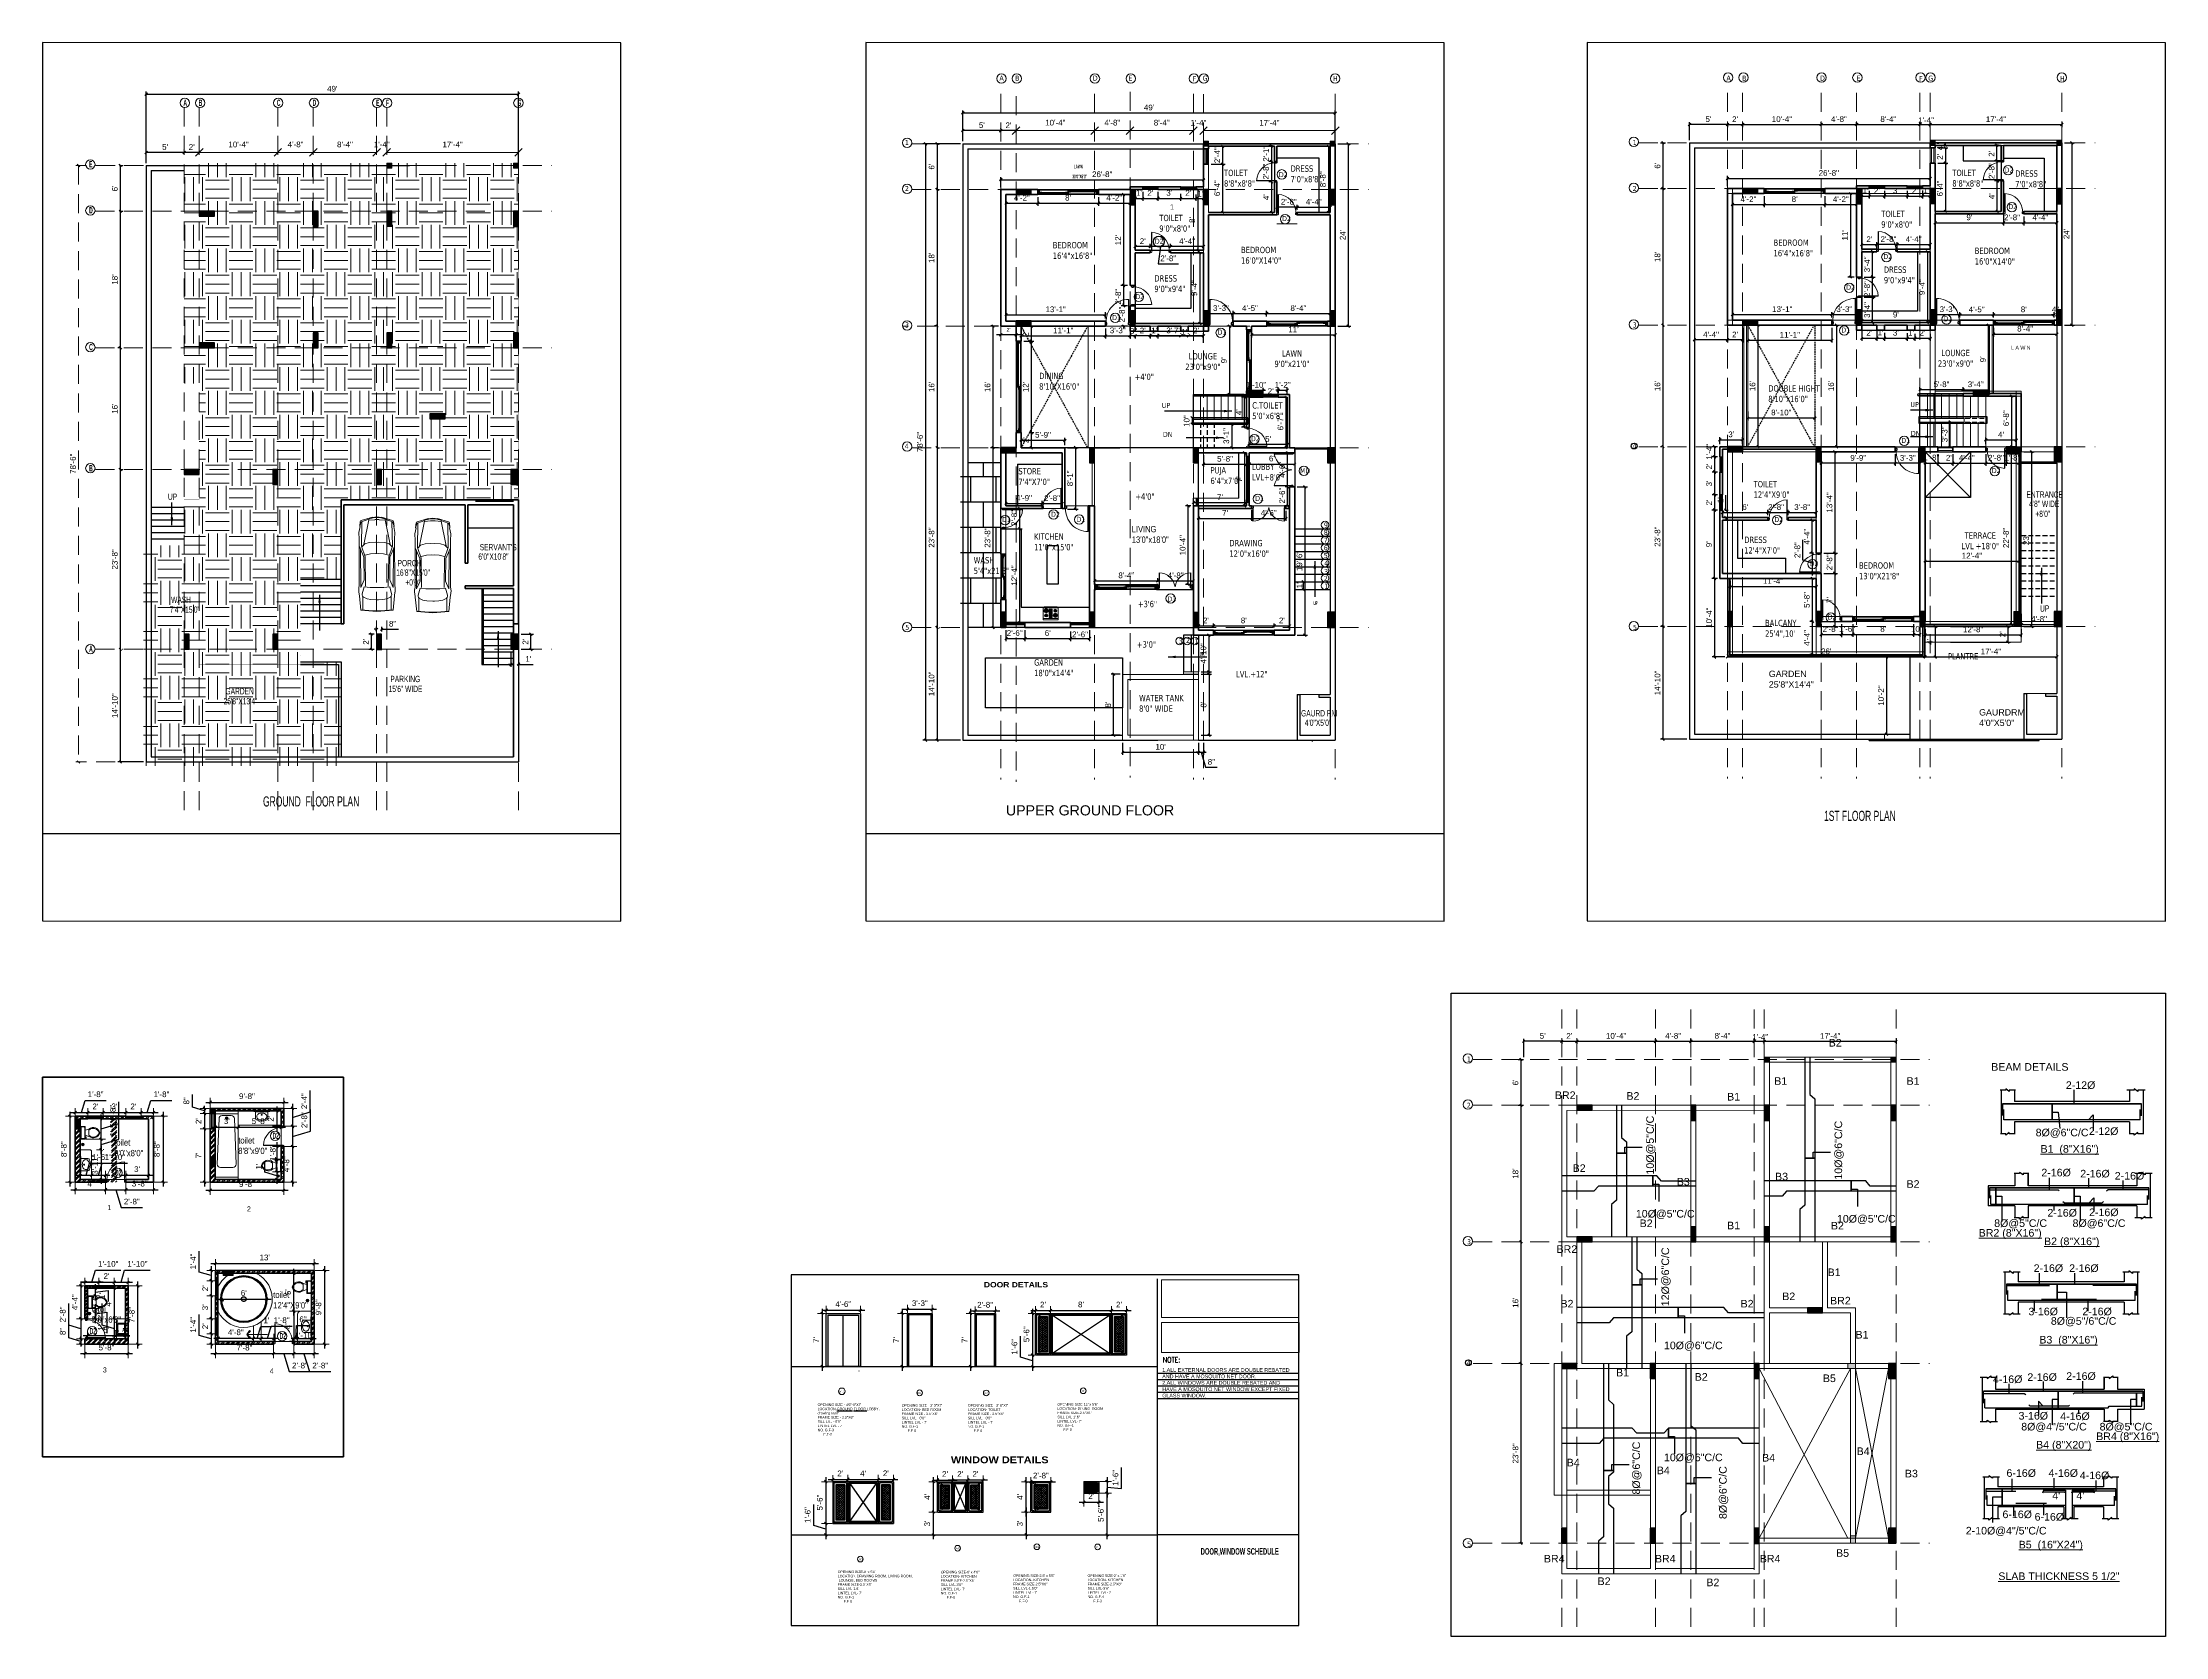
# Model space of a CAD drawing. Header units: inches. Extents: x 127248 to 130601, y 247968 to 250486.
import ezdxf
from ezdxf.enums import TextEntityAlignment as Align

# ---------------------------------------------------------------- set-up
doc = ezdxf.new("R2010")
doc.units = ezdxf.units.IN
doc.header["$LTSCALE"] = 10
doc.header["$MEASUREMENT"] = 0
doc.header["$PDMODE"] = 35
doc.linetypes.add('ACAD_ISO04W100', pattern=[30, 24, -3, 0, -3])
doc.linetypes.add('DASHED2', pattern=[0.375, 0.25, -0.125])
doc.layers.get('0').update_dxf_attribs({"linetype": 'CONTINUOUS'})
doc.layers.get('Defpoints').update_dxf_attribs({"linetype": 'CONTINUOUS'})
for name, color, linetype, lineweight in [('balcony', 250, 'CONTINUOUS', 0), ('beam', 1, 'CONTINUOUS', 20), ('bt bath -toilet', 7, 'CONTINUOUS', 20), ('CENTERLINE', 1, 'ACAD_ISO04W100', 25), ('COLOUM', 10, 'CONTINUOUS', 15), ('column', 12, 'CONTINUOUS', 50), ('dim', 7, 'CONTINUOUS', 13), ('elevation line 1', 7, 'CONTINUOUS', 15), ('elevation wall', 255, 'CONTINUOUS', 5), ('FACE LINE', 254, 'CONTINUOUS', 15), ('FORMAT', 7, 'CONTINUOUS', 60), ('FORMATE LINE', 78, 'CONTINUOUS', 70), ('Frame', 35, 'CONTINUOUS', 25), ('FURNITURE', 8, 'CONTINUOUS', 13), ('l. trees plan', 94, 'CONTINUOUS', 18), ('TEXT', 254, 'CONTINUOUS', 25), ('wall', 1, 'CONTINUOUS', 50), ('wall final', 7, 'CONTINUOUS', 35), ('WALL HATCH', 250, 'CONTINUOUS', 35), ('walls', 7, 'CONTINUOUS', 15), ('window', 150, 'CONTINUOUS', 15)]:
    doc.layers.add(name, color=color, linetype=linetype, lineweight=lineweight)
for name, color, linetype in [('DEFAULT COPY', 7, 'CONTINUOUS'), ('dimn', 250, 'CONTINUOUS'), ('PRESENT', 254, 'CONTINUOUS')]:
    doc.layers.add(name, color=color, linetype=linetype)
for name, color, linetype, lineweight, true_color in [('dimention', 7, 'CONTINUOUS', 9, 0x242424), ('DOOR', 7, 'CONTINUOUS', 15, 0x994d00), ('glass window', 7, 'CONTINUOUS', 20, 0x148aff), ('LIGHT LINES', 7, 'CONTINUOUS', 15, 0x6b6b6b)]:
    doc.layers.add(name, color=color, linetype=linetype, lineweight=lineweight, true_color=true_color)
doc.styles.add('10', font='arial.ttf', dxfattribs={"height": 9})
doc.styles.add('atul', font='arial.ttf', dxfattribs={"height": 3})
doc.styles.add('ROMANS', font='romans.shx', dxfattribs={"width": 0.8})
doc.styles.add('SANJAY', font='impact.ttf', dxfattribs={"width": 0.9, "height": 18})
doc.styles.add('SANSSERIFBOLD', font='sasb____.pfb', dxfattribs={"height": 150})
doc.styles.get("Standard").update_dxf_attribs({"font": 'arial.ttf', "height": 12})
doc.styles.add('VER.', font='romans.shx')
doc.dimstyles.new('10', dxfattribs={"dimtxt": 6, "dimasz": 4, "dimexe": 7, "dimexo": 1, "dimgap": 5, "dimtad": 1, "dimdec": 0, "dimzin": 0, "dimdsep": 46, "dimlunit": 4, "dimtxsty": '10', "dimblk": 'OBLIQUE', "dimcen": 10, "dimdle": 7, "dimclre": 8, "dimadec": 0, "dimazin": 0, "dimtfac": 10, "dimtdec": 0, "dimtofl": 0, "dimtmove": 0, "dimatfit": 3, "dimfxl": 1, "dimtolj": 1, "dimtzin": 0, "dimlwe": 15, "dimarcsym": 0})
doc.dimstyles.new('FOOTING', dxfattribs={"dimscale": 4, "dimtxt": 18, "dimasz": 3, "dimexe": 1, "dimexo": 1, "dimgap": 2, "dimtad": 1, "dimdec": 0, "dimzin": 0, "dimdsep": 46, "dimlunit": 4, "dimtxsty": 'SANJAY', "dimblk": 'ARCHTICK', "dimcen": 0.09, "dimclrd": 8, "dimclre": 8, "dimclrt": 7, "dimaunit": 1, "dimazin": 0, "dimtfac": 1, "dimtdec": 0, "dimtofl": 0, "dimtmove": 0, "dimatfit": 0, "dimfxl": 1, "dimtolj": 1, "dimtzin": 0, "dimlwd": -1, "dimlwe": -1, "dimarcsym": 0})
doc.dimstyles.new('STYLE 1', dxfattribs={"dimtxt": 4, "dimasz": 3, "dimexe": 1, "dimexo": 0.5, "dimgap": 0.25, "dimtad": 0, "dimdec": 0, "dimzin": 0, "dimdsep": 46, "dimlunit": 4, "dimtxsty": 'VER.', "dimblk": 'OBLIQUE', "dimcen": 0.09, "dimclrd": 120, "dimclre": 120, "dimclrt": 10, "dimadec": 0, "dimazin": 0, "dimtfac": 1, "dimtdec": 0, "dimtofl": 0, "dimtmove": 0, "dimatfit": 3, "dimfxl": 0.18, "dimtolj": 1, "dimtzin": 0, "dimarcsym": 1})
pattern_1 = [(270, (65183.76894, 420711.2417), (0.21109369125, -0.365625), [0.24375, -0.4875]), (30, (65183.76894, 420711.2417), (0.21109369263, 0.3656249992), [0.24375, -0.4875]), (330, (65183.76894, 420711.2417), (0.42218738388, -8e-10), [-0.4875, 0.24375])]
pattern_2 = [(270, (65194.4649, 420444.27375), (0.21109369125, -0.365625), [0.24375, -0.4875]), (30, (65194.4649, 420444.27375), (0.21109369263, 0.3656249992), [0.24375, -0.4875]), (330, (65194.4649, 420444.27375), (0.42218738388, -8e-10), [-0.4875, 0.24375])]
pattern_3 = [(45, (579.2693, -591.511), (-3.97747564, 3.97747564), []), (45, (581.921, -591.511), (-3.97747564, 3.97747564), [])]
pattern_4 = [(45, (521.195, -591.511), (-3.97747564, 3.97747564), []), (45, (523.847, -591.511), (-3.97747564, 3.97747564), [])]
pattern_5 = [(270, (65492.18763, 420661.33402), (0.21109369125, -0.365625), [0.24375, -0.4875]), (30, (65492.18763, 420661.33402), (0.21109369263, 0.3656249992), [0.24375, -0.4875]), (330, (65492.18763, 420661.33402), (0.42218738388, -8e-10), [-0.4875, 0.24375])]
pattern_6 = [(180, (299497.94092, 186371.44584), (-0.365625, 0.21109369125), [0.24375, -0.4875]), (60, (299497.94092, 186371.44584), (0.3656249992, 0.21109369263), [0.24375, -0.4875]), (120, (299497.94092, 186371.44584), (-8e-10, 0.42218738388), [-0.4875, 0.24375])]
pattern_7 = [(180, (299632.5049, 186370.70472), (-0.365625, 0.21109369125), [0.24375, -0.4875]), (60, (299632.5049, 186370.70472), (0.3656249992, 0.21109369263), [0.24375, -0.4875]), (120, (299632.5049, 186370.70472), (-8e-10, 0.42218738388), [-0.4875, 0.24375])]

msp = doc.modelspace()

# ---------------------------------------------------------------- texts
at = {"layer": 'beam', "color": 252, "ltscale": 0.1}
for s, p in [('B2', (130068.9, 248899.8)), ('BEAM DETAILS', (130325.6, 248861.7)), ('B1', (129982.9, 248839.4)), ('B1', (130191.8, 248839.4)), ('2-12%%C', (130443.4, 248832.9)), ('BR2', (129636.5, 248817)), ('B2', (129749.4, 248815.8)), ('B1', (129908.4, 248814.6)), ('8%%C@6"C/C', (130395.7, 248758.1)), ('2-12%%C', (130479.8, 248760.2)), ('%%UB1  (8"X16")', (130403.4, 248732.2)), ('B2', (129664.5, 248701.8)), ('2-16%%C', (130404.7, 248694.8)), ('2-16%%C', (130466.1, 248693.1)), ('B3', (129828.9, 248680.3)), ('B3', (129984.2, 248688.5)), ('B2', (130191.8, 248676.7)), ('2-16%%C', (130520.6, 248689.7)), ('10%%C@5"C/C', (129764.3, 248629.8)), ('2-16%%C', (130414.3, 248631.3)), ('2-16%%C', (130480, 248632)), ('B2', (129770.3, 248614.7)), ('B1', (129908.4, 248611.2)), ('B2', (130072.4, 248610.9)), ('10%%C@5"C/C', (130081.9, 248621.8)), ('%%UBR2 (8"X16")', (130305.7, 248599.6)), ('8%%C@5"C/C', (130330.2, 248614.9)), ('8%%C@6"C/C', (130454, 248614.9)), ('BR2', (129639.1, 248573.9)), ('%%UB2 (8"X16")', (130408.9, 248586.2)), ('B1', (130067.2, 248537.3)), ('2-16%%C', (130392.5, 248543.8)), ('2-16%%C', (130448.6, 248543.8)), ('B2', (129995.5, 248499.3)), ('BR2', (130071, 248492.5)), ('B2', (129645.3, 248487.7)), ('B2', (129929.7, 248487.7)), ('3-16%%C', (130384.3, 248475.4)), ('8%%C@5"/6"C/C', (130419.7, 248460.4)), ('2-16%%C', (130469.4, 248475.4)), ('B1', (130111.2, 248438.7)), ('%%UB3  (8"X16")', (130401.5, 248430.8)), ('10%%C@6"C/C', (129808.7, 248421.8)), ('B1', (129733.1, 248378.9)), ('B2', (129857.3, 248372.1)), ('B5', (130059.7, 248369.9)), ('4-16%%C', (130328.2, 248368.4)), ('2-16%%C', (130382.6, 248371.8)), ('2-16%%C', (130444, 248373.4)), ('3-16%%C', (130368.7, 248310.7)), ('8%%C@4"/5"C/C', (130372.9, 248293.5)), ('4-16%%C', (130434.5, 248310)), ('8%%C@5"C/C', (130496.7, 248293.5)), ('%%UB4 (8"X20")', (130396.4, 248264.9)), ('%%UBR4 (8"X16")', (130491.3, 248278.3)), ('B4', (129655.2, 248236.8)), ('B4', (129797.4, 248224.4)), ('10%%C@6"C/C', (129808.7, 248244.9)), ('B4', (129963.7, 248244.4)), ('B4', (130113, 248254.7)), ('B3', (130189.2, 248219.4)), ('6-16%%C', (130349.6, 248220.2)), ('4-16%%C', (130416, 248220.2)), ('4-16%%C', (130465.4, 248216.6)), ('6-16%%C', (130343.3, 248155)), ("4'", (130421.9, 248184.5)), ("4'", (130460, 248184.5)), ('2-10%%C@4"/5"C/C', (130285.3, 248129.2)), ('6-16%%C', (130394, 248151.1)), ('B5', (130080.5, 248093.9)), ('%%UB5  (16"X24")', (130368.9, 248107.2)), ('BR4', (129619.1, 248085)), ('BR4', (129794.4, 248085)), ('BR4', (129960, 248085)), ('%%USLAB THICKNESS 5 1/2"', (130336.7, 248057.3)), ('B2', (129703.9, 248049.4)), ('B2', (129875.7, 248047.5))]:
    msp.add_text(s, height=12, dxfattribs=at).set_placement(p)
for s, p in [('10%%C@5"C/C', (129792.8, 248697.7)), ('10%%C@6"C/C', (130090.1, 248689.7)), ('12%%C@6"C/C', (129816.8, 248489.7)), ('8%%C@6"C/C', (129770.9, 248192.3)), ('8%%C@6"C/C', (129907.8, 248153.6))]:
    msp.add_text(s, height=12, rotation=90, dxfattribs=at).set_placement(p)
at = {"layer": 'dim', "ltscale": 4, "width": 80.629, "attachment_point": 1}
for s, insert, char_height in [('1', (127350.5, 248649.5), 8), ('2', (127571, 248647.4), 8), ('3', (127343.4, 248393.1), 8), ('4', (127607, 248391.4), 8), ('MD1', (128506.7, 248356.6), 3), ('D2', (128630.1, 248354.1), 3), ('D3', (128735.2, 248353.9), 3), ('W', (128889.3, 248357.4), 3), ('KW', (128690.2, 248108.6), 3), ('W2', (128816, 248111.1), 3), ('V', (128911.9, 248110.8), 3), ('W1', (128537.2, 248091.6), 3)]:
    msp.add_mtext(s, dxfattribs=dict(at, insert=insert, char_height=char_height))
at = {"layer": 'dimn', "char_height": 8, "attachment_point": 1, "style": 'SANJAY'}
for s, insert, width in [('{\\fTahoma|b0|i0|c0|p34;A}', (128759.3, 250433.5), 10.384), ('{\\fTahoma|b0|i0|c0|p34;B}', (128784, 250433.3), 10.384), ('{\\fTahoma|b0|i0|c0|p34;D}', (128906.8, 250433.4), 10.384), ('{\\fTahoma|b0|i0|c0|p34;E}', (128963, 250433.4), 10.384), ('{\\fTahoma|b0|i0|c0|p34;F}', (129064.6, 250432.5), 10.384), ('{\\fTahoma|b0|i0|c0|p34;G}', (129080.2, 250433.3), 10.384), ('{\\fTahoma|b0|i0|c0|p34;H}', (129286, 250432.9), 10.384), ('{\\fTahoma|b0|i0|c0|p34;A}', (129907.4, 250433.5), 10.384), ('{\\fTahoma|b0|i0|c0|p34;B}', (129932, 250433.3), 10.384), ('{\\fTahoma|b0|i0|c0|p34;D}', (130055.3, 250433.4), 10.384), ('{\\fTahoma|b0|i0|c0|p34;E}', (130112.7, 250433.4), 10.384), ('{\\fTahoma|b0|i0|c0|p34;F}', (130211.8, 250432.5), 10.384), ('{\\fTahoma|b0|i0|c0|p34;G}', (130226, 250433.3), 10.384), ('{\\fTahoma|b0|i0|c0|p34;H}', (130434.1, 250432.9), 10.384), ('{\\fTahoma|b0|i0|c0|p34;1}', (128610.2, 250331.9), 10.384), ('{\\fTahoma|b0|i0|c0|p34;1}', (129759.4, 250331.9), 10.384), ('{\\fTahoma|b0|i0|c0|p34;D2}', (129200.6, 250281), 15.432), ('{\\fTahoma|b0|i0|c0|p34;D2}', (130346.6, 250288.2), 15.432), ('{\\fTahoma|b0|i0|c0|p34;2}', (128610, 250259), 10.384), ('{\\fTahoma|b0|i0|c0|p34;2}', (129759.3, 250259), 10.384), ('{\\fTahoma|b0|i0|c0|p34;D2}', (129205.7, 250211.6), 15.432), ('{\\fTahoma|b0|i0|c0|p34;D2}', (130352.6, 250230.5), 15.432), ('{\\fTahoma|b0|i0|c0|p34;D2}', (129004.7, 250175.8), 15.432), ('{\\fTahoma|b0|i0|c0|p34;D2}', (130155.2, 250151.6), 15.432), ('{\\fTahoma|b0|i0|c0|p34;D2}', (128974, 250088.3), 15.432), ('{\\fTahoma|b0|i0|c0|p34;D2}', (130096.5, 250103.1), 15.432), ('{\\fTahoma|b0|i0|c0|p34;D1}', (128937.3, 250055.1), 15.432), ('{\\fTahoma|b0|i0|c0|p34;D1}', (130250.3, 250053.2), 15.432), ('{\\fTahoma|b0|i0|c0|p34;3}', (128610.1, 250043.5), 10.384), ('{\\fTahoma|b0|i0|c0|p34;D1}', (129104, 250032.2), 15.432), ('{\\fTahoma|b0|i0|c0|p34;3}', (129759.3, 250043.5), 10.384), ('{\\fTahoma|b0|i0|c0|p34;D1}', (130088.8, 250035.5), 15.432), ('{\\fTahoma|b0|i0|c0|p34;UP}', (129015.7, 249916.4), 15.432), ('{\\fTahoma|b0|i0|c0|p34;UP}', (130197.9, 249917.9), 15.432), ('{\\fTahoma|b0|i0|c0|p34;4}', (128609.9, 249852.2), 10.384), ('{\\fTahoma|b0|i0|c0|p34;DN}', (129017.5, 249870.7), 15.432), ('{\\fTahoma|b0|i0|c0|p34;D2}', (129156.6, 249863.9), 15.432), ('{\\fTahoma|b0|i0|c0|p34;4}', (129759.1, 249852.2), 10.384), ('{\\fTahoma|b0|i0|c0|p34;D1}', (130183.5, 249861.1), 15.432), ('{\\fTahoma|b0|i0|c0|p34;DN}', (130198.6, 249872.2), 15.432), ('{\\fTahoma|b0|i0|c0|p34;MD}', (129234, 249813.2), 15.432), ('{\\fTahoma|b0|i0|c0|p34;D2}', (130326.5, 249813.6), 15.432), ('{\\fTahoma|b0|i0|c0|p34;D2}', (128840.9, 249744.5), 15.432), ('{\\fTahoma|b0|i0|c0|p34;D1}', (129163.2, 249769.6), 15.432), ('{\\fTahoma|b0|i0|c0|p34;D1}', (128763.4, 249736.2), 15.432), ('{\\fTahoma|b0|i0|c0|p34;D1}', (128881.1, 249736.5), 15.432), ('{\\fTahoma|b0|i0|c0|p34;8}', (129271.5, 249715.9), 10.384), ('{\\fTahoma|b0|i0|c0|p34;9}', (129271.7, 249727.5), 10.384), ('{\\fTahoma|b0|i0|c0|p34;D2}', (129983, 249736.2), 15.432), ('{\\fTahoma|b0|i0|c0|p34;6}', (129271.5, 249691.7), 10.384), ('{\\fTahoma|b0|i0|c0|p34;5}', (129271.5, 249679.4), 10.384), ('{\\fTahoma|b0|i0|c0|p34;7}', (129271.5, 249703.5), 10.384), ('{\\fTahoma|b0|i0|c0|p34;2}', (129271.4, 249643.1), 10.384), ('{\\fTahoma|b0|i0|c0|p34;4}', (129272.2, 249667.2), 10.384), ('{\\fTahoma|b0|i0|c0|p34;3}', (129272, 249654.2), 10.384), ('{\\fTahoma|b0|i0|c0|p34;D2}', (130038.7, 249666.7), 15.432), ('{\\fTahoma|b0|i0|c0|p34;D3}', (129024.7, 249610.6), 15.432), ('{\\fTahoma|b0|i0|c0|p34;1}', (129272.1, 249631), 10.384), ('{\\fTahoma|b0|i0|c0|p34;D2}', (130067.4, 249582.3), 15.432), ('{\\fTahoma|b0|i0|c0|p34;5}', (128610.6, 249565.9), 10.384), ('{\\fTahoma|b0|i0|c0|p34;3}', (129042.1, 249544.4), 10.384), ('{\\fTahoma|b0|i0|c0|p34;2}', (129053.7, 249545.1), 10.384), ('{\\fTahoma|b0|i0|c0|p34;1}', (129066.8, 249544.2), 10.384), ('{\\fTahoma|b0|i0|c0|p34;5}', (129759.8, 249565.9), 10.384), ('{\\fTahoma|b0|i0|c0|p34;1}', (129497.6, 248884), 10.384), ('{\\fTahoma|b0|i0|c0|p34;2}', (129497.4, 248811.1), 10.384), ('{\\fTahoma|b0|i0|c0|p34;3}', (129497.5, 248595.6), 10.384), ('{\\fTahoma|b0|i0|c0|p34;4}', (129497.3, 248404.3), 10.384), ('{\\fTahoma|b0|i0|c0|p34;5}', (129497.9, 248118), 10.384)]:
    msp.add_mtext(s, dxfattribs=dict(at, insert=insert, width=width))
at = {"layer": 'FORMAT', "lineweight": 40, "style": 'ROMANS', "width": 0.8}
msp.add_text('NOTE:', height=8.12, rotation=0.1426, dxfattribs=at).set_placement((129017.4, 248400.9))
at = {"layer": 'FORMAT', "style": 'SANSSERIFBOLD', "width": 0.643402}
msp.add_text('DOOR,WINDOW SCHEDULE', height=10.395, dxfattribs=at).set_placement((129077.2, 248097.3), (129200.5, 248097.3), align=Align.FIT)
at = {"layer": 'TEXT', "color": 0, "style": 'atul', "width": 0.6}
for s, p in [('ENTRANCE', (130381.2, 249766.6)), ('4\'8" WIDE', (130385.4, 249752.1)), ('+8\'0"', (130395.2, 249736.2))]:
    msp.add_text(s, height=10, dxfattribs=at).set_placement(p)
at = {"layer": 'TEXT', "style": 'atul', "width": 0.6}
for s, height, p in [('UP', 10, (127446.2, 249763.2)), ('6\'0"X10\'8"', 10, (127936.5, 249668.7)), ("SERVANT'S", 10, (127938.6, 249683.6)), ('16\'8"X15\'0"', 10, (127806.7, 249643.5)), ('PORCH', 10, (127808.8, 249658.4)), ('WASH', 10, (127451.2, 249600.6)), ('+0\'0"', 10, (127821.2, 249628)), ('7\'4"X15\'0"', 10, (127449.1, 249584.9)), ('UP', 10, (130402.6, 249586.7)), ('PARKING', 10, (127797.5, 249475.4)), ('25\'8"X13\'4"', 10, (127534.2, 249440.4)), ('GARDEN', 10, (127537.1, 249456.1)), ('15\'6" WIDE', 10, (127794.7, 249459.7)), ('GAURD RM', 10, (129235.7, 249421.2)), ('4\'0"X5\'0"', 10, (129241.6, 249406.3)), ('GROUND  FLOOR PLAN', 16, (127596.4, 249279)), ('1ST FLOOR PLAN', 16, (130061.5, 249256.2))]:
    msp.add_text(s, height=height, dxfattribs=at).set_placement(p)
at = {"layer": 'TEXT', "color": 0, "char_height": 10, "attachment_point": 1, "style": 'atul'}
for s, insert, width in [('GARDEN 25\'8"X14\'4"', (129974.3, 249493.5), 45.041), ('GAURDRM 4\'0"X5\'0"', (130306.4, 249432.7), 45.634)]:
    msp.add_mtext(s, dxfattribs=dict(at, insert=insert, width=width))
at = {"layer": 'TEXT', "insert": (128769.6, 249280.9), "char_height": 16, "width": 287.03, "attachment_point": 1, "style": 'atul'}
msp.add_mtext('UPPER GROUND FLOOR', dxfattribs=at)
at = {"layer": 'TEXT', "attachment_point": 1}
for s, insert, char_height, width in [('{\\fArial Black|b0|i0|c0|p34;DOOR DETAILS}', (128734.8, 248527.9), 8.387, 151.242), ('1.ALL EXTERNAL DOORS ARE DOUBLE REBATED AND HAVE A MOSQUITO NET DOOR.', (129016.4, 248392), 6.038, 203.609), ('2.ALL WINDOWS ARE DOUBLE REBATED AND HAVE A MOSQUITO NET WINDOW EXCEPT FIXED GLASS WINDOW.', (129016.4, 248371.8), 6.038, 203.609), ('OPENING SIZE - 4\'6"-0"X7\'\\PLOCATION-{\\LGROUND FLOOR }LOBBY,\\Pdrawing room\\PFRAME SIZE - 2.5"X6"\\PSILL LVL - 0\'0"\\PLINTEL LVL - 7\'\\PNO. G.F-3\\P      F.F-0\\P      ', (128472.2, 248336.2), 4, 235.355), ('{\\H1.333x;OPENING SIZE - 3\'-3"X7\'\\PLOCATION- BED ROOM\\PFRAME SIZE - 2.5"X6"\\PSILL LVL - 0\'0"\\PLINTEL LVL - 7\'\\PNO. G.F-1\\P      F.F-0\\P}      ', (128605.1, 248335.1), 3, 235.355), ('OPENING SIZE - 2\'-8"X7\'\\PLOCATION- TOILET\\PFRAME SIZE - 2.5"X6"\\PSILL LVL - 0\'0"\\PLINTEL LVL - 7\'\\PNO. G.F-1\\P      F.F-0\\P      ', (128709.5, 248335.1), 4, 235.355), ('OPENING SIZE-12\' x 5\'6"\\PLOCATION- DINING  ROOM\\PFRAME SIZE-2.5"X6"\\PSILL LVL-1\'.6"\\PLINTEL LVL- 7\' \\PNO. G.F-1\\P      F.F-0', (128850.9, 248336.7), 4, 235.355), ('{\\fArial Black|b0|i0|c0|p34;WINDOW DETAILS}', (128682.7, 248252.5), 10.783, 194.454), ('OPENING SIZE-8\' x 5\'6"\\PLOCATION-DRAWING ROOM, LIVING ROOM,\\P LOUNGE, BED ROOMS\\PFRAME SIZE-2.5"X6"\\PSILL LVL-1.6\'\\PLINTEL LVL- 7\' \\PNO. G.F-1\\P      F.F-0', (128503.9, 248072.2), 4, 235.355), ('OPENING SIZE-6\' x 4\'0"\\PLOCATION- KITCHEN\\PFRAME SIZE-2.5"X6"\\PSILL LVL-3\'0"\\PLINTEL LVL- 7\' \\PNO. G.F-1\\P      F.F-0', (128666.7, 248071.8), 4, 235.355), ('OPENING SIZE-2.8\' x 5\'6"\\PLOCATION- KITCHEN\\PFRAME SIZE-2.5"X6"\\PSILL LVL-1.5\'0"\\PLINTEL LVL- 7\' \\PNO. G.F-1\\P      F.F-0', (128781, 248066.2), 4, 235.355), ('OPENING SIZE-2\' x 1\'6"\\PLOCATION- KITCHEN\\PFRAME SIZE-2.5"X6"\\PSILL LVL-5\'6"\\PLINTEL LVL- 7\' \\PNO. G.F-4\\P      F.F-3', (128898.5, 248066.2), 4, 235.355)]:
    msp.add_mtext(s, dxfattribs=dict(at, insert=insert, char_height=char_height, width=width))
at = {"layer": 'WALL HATCH', "style": 'SANJAY', "width": 0.6}
for s, height, p in [('A', 10, (127470.7, 250385.5)), ('B', 10, (127494.9, 250385.5)), ('C', 10, (127618.2, 250385.5)), ('D', 10, (127674.6, 250385.5)), ('E', 10, (127775, 250385.5)), ('F', 10, (127790.5, 250385.5)), ('G', 10, (127998.1, 250385.5)), ('E', 10, (127321.8, 250288.3)), ('LAWN', 6, (128876.8, 250286.7)), ('30\'0"X6\'0"', 6, (128874.6, 250271)), ('D', 10, (127321.8, 250215.6)), ('C', 10, (127321.8, 249999.7)), ('B', 10, (127321.8, 249808.3)), ('UP', 6, (129255.2, 249597.2)), ('A', 10, (127321.8, 249523.1)), ('UP', 6, (129075.6, 249517.2)), ('D2', 10, (127611.4, 248754)), ('D2', 10, (127362.7, 248695.7)), ('D2', 10, (127322.7, 248445.4)), ('D2', 10, (127622.6, 248437.7))]:
    msp.add_text(s, height=height, dxfattribs=at).set_placement(p)
at = {"layer": 'WALL HATCH', "style": 'SANJAY'}
for s, insert, char_height, width, attachment_point in [('{\\fTahoma|b0|i0|c0|p34;TOILET\\P8\'8"x8\'8"}', (129114, 250284.7), 10, 13.691, 1), ('{\\fTahoma|b0|i0|c0|p34;DRESS\\P7\'0"x8\'8"}', (129219.1, 250291.5), 10, 5.691, 1), ('{\\fTahoma|b0|i0|c0|p34;TOILET\\P8\'8"x8\'8"}', (130264.1, 250284.8), 10, 13.691, 1), ('{\\fTahoma|b0|i0|c0|p34;DRESS\\P7\'0"x8\'8"}', (130363.4, 250283.7), 10, 5.691, 1), ('{\\fTahoma|b0|i0|c0|p34;TOILET\\P9\'0"x8\'0"}', (129011.8, 250213.5), 10, 5.691, 1), ('{\\fTahoma|b0|i0|c0|p34;TOILET\\P9\'0"x8\'0"}', (130151.9, 250219.9), 10, 5.691, 1), ('{\\fTahoma|b0|i0|c0|p34;BEDROOM\\P16\'4"x16\'8"}', (128843.6, 250170.6), 10, 5.691, 1), ('{\\fTahoma|b0|i0|c0|p34;BEDROOM\\P16\'0"X14\'0"}', (129140.9, 250163), 10, 5.691, 1), ('{\\fTahoma|b0|i0|c0|p34;BEDROOM\\P16\'4"x16\'8"}', (129981.8, 250174.5), 10, 5.691, 1), ('{\\fTahoma|b0|i0|c0|p34;BEDROOM\\P16\'0"X14\'0"}', (130299.5, 250161.6), 10, 5.691, 1), ('{\\fTahoma|b0|i0|c0|p34;DRESS\\P9\'0"x9\'4"}', (129004, 250118.1), 10, 5.691, 1), ('{\\fTahoma|b0|i0|c0|p34;DRESS\\P9\'0"x9\'4"}', (130156, 250131.9), 10, 5.691, 1), ('{\\fTahoma|b0|i0|c0|p34;LOUNGE\\P\\pi-30,l30,t30;23\'0"x9\'0"}', (129080.7, 249968.2), 10, 5.691, 8), ('{\\fTahoma|b0|i0|c0|p34;LAWN\\P\\pi-30,l30,t30;9\'0"x21\'0"}', (129221.4, 249972.8), 10, 5.691, 8), ('{\\fTahoma|b0|i0|c0|p34;LOUNGE\\P\\pi-30,l30,t30;23\'0"x9\'0"}', (130269.2, 249973.4), 10, 5.691, 8), ('{\\fStylus BT|b0|i0|c0|p34; L A W N }', (130354.6, 250006.6), 6, 54.131, 1), ('{\\fTahoma|b0|i0|c0|p34;DINING\\fStylus BT|b0|i0|c0|p34; \\fTahoma|b0|i0|c0|p34;\\P8\'10"X16\'0"}', (128822.1, 249964.1), 10, 5.691, 1), ('{\\fTahoma|b0|i0|c0|p34;+4\'0"\\fStylus BT|b0|i0|c0|p34; }', (128973, 249962.6), 10, 5.691, 1), ('{\\fTahoma|b0|i0|c0|p34;DOUBLE HIGHT\\P8\'10"x16\'0" }', (129973.5, 249944.3), 10, 137.694, 1), ('{\\fTahoma|b0|i0|c0|p34;C.TOILET\\P5\'0"x6\'8"}', (129158.5, 249917.5), 10, 5.691, 1), ('{\\fTahoma|b0|i0|c0|p34;STORE\\P7\'4"X7\'0"\\fStylus BT|b0|i0|c0|p34; }', (128789.2, 249813.5), 10, 5.691, 1), ('{\\fTahoma|b0|i0|c0|p34;PUJA\\P6\'4"x7\'0"}', (129092.6, 249815), 10, 5.691, 1), ('{\\fTahoma|b0|i0|c0|p34;LOBBY\\PLVL+8\'0" }', (129158, 249820.6), 10, 5.691, 1), ('{\\fTahoma|b0|i0|c0|p34;TOILET\\P12\'4"X9\'0"}', (129950.3, 249793.2), 10, 5.691, 1), ('{\\fTahoma|b0|i0|c0|p34;+4\'0"\\fStylus BT|b0|i0|c0|p34; }', (128974, 249773.5), 10, 5.691, 1), ('{\\fTahoma|b0|i0|c0|p34;KITCHEN\\fStylus BT|b0|i0|c0|p34;  \\fTahoma|b0|i0|c0|p34;11\'0"x15\'0"\\fStylus BT|b0|i0|c0|p34; }', (128814.1, 249710.3), 10, 5.691, 1), ('{\\fTechnic|b0|i0|c2|p2;LIVING 13\'0"x18\'0" }', (128968.4, 249722.1), 10, 5.691, 1), ('{\\fTahoma|b0|i0|c0|p34;TERRACE\\PLVL +18\'0"}', (130308.3, 249712), 10, 83.946, 2), ('{\\fTahoma|b0|i0|c0|p34;DRAWING\\P12\'0"x16\'0" }', (129122.4, 249700), 10, 5.691, 1), ('{\\fTahoma|b0|i0|c0|p34;DRESS\\P12\'4"X7\'0"}', (129935.5, 249705.2), 10, 5.691, 1), ('{\\fTahoma|b0|i0|c0|p34;WASH\\fStylus BT|b0|i0|c0|p34; \\fTahoma|b0|i0|c0|p34;5\'4"x21\'8"\\fStylus BT|b0|i0|c0|p34; }', (128718.7, 249672.9), 10, 5.691, 1), ('{\\fTahoma|b0|i0|c0|p34;BEDROOM\\P13\'0"X21\'8"}', (130116.8, 249664.6), 10, 5.691, 1), ('{\\fTahoma|b0|i0|c0|p34;+3\'6"\\fStylus BT|b0|i0|c0|p34; }', (128978, 249603.8), 10, 5.691, 1), ('{\\fTahoma|b0|i0|c0|p34;BALCANY\\P25\'4",10\'}', (129968.4, 249573.8), 10, 5.691, 1), ('{\\fTahoma|b0|i0|c0|p34;GARDEN 18\'0"x14\'4"\\fStylus BT|b0|i0|c0|p34; }', (128814.1, 249511.5), 10, 5.691, 1), ('{\\fTahoma|b0|i0|c0|p34;+3\'0"\\fStylus BT|b0|i0|c0|p34; }', (128976.4, 249539.9), 10, 5.691, 1), ('{\\fTahoma|b0|i0|c0|p34;PLANTRE}', (130257.2, 249521.2), 10, 5.691, 1), ('{\\fTahoma|b0|i0|c0|p34;LVL.+12"\\fStylus BT|b0|i0|c0|p34; }', (129133, 249493), 10, 5.691, 1), ('{\\fTahoma|b0|i0|c0|p34;WATER TANK \\P8\'0" WIDE}', (128979.9, 249455.3), 10, 116.224, 1), ('{\\fStylus BT|b0|i0|c0|p34;toilet \\P9\'0"x8\'0"}', (127361.4, 248753.3), 10, 5.691, 1), ('{\\fStylus BT|b0|i0|c0|p34;toilet\\P8\'8"x9\'0"}', (127557.3, 248756.7), 10, 5.691, 1), ('{\\fStylus BT|b0|i0|c0|p34;toilet \\P12\'4"X9\'0"}', (127612.5, 248486), 10, 5.691, 7), ('{\\fStylus BT|b0|i0|c0|p34;c.toi\\P5\'0"x6\'8"}', (127326.1, 248490.2), 10, 5.691, 1)]:
    msp.add_mtext(s, dxfattribs=dict(at, insert=insert, char_height=char_height, width=width, attachment_point=attachment_point))
at = {"layer": 'walls', "insert": (129028.8, 250230), "char_height": 8, "width": 235.355, "attachment_point": 1}
msp.add_mtext('1', dxfattribs=at)

# ---------------------------------------------------------------- blocks, each defined once
blk = doc.blocks.new('GFSSD')
at = {"layer": 'WALL HATCH'}
h = blk.add_hatch(color=1, dxfattribs=at)
h.set_gradient(color1=(255, 0, 0), color2=(250, 0, 0), one_color=1, tint=0.49)
h.paths.add_polyline_path([(132319.6, 254518), (132327.6, 254518), (132327.6, 254534), (132319.6, 254534)])
at = {"layer": 'COLOUM'}
blk.add_lwpolyline([(132319.6, 254518), (132327.6, 254518), (132327.6, 254534), (132319.6, 254534)], close=True, dxfattribs=at)
blk = doc.blocks.new('frame')
at = {"layer": 'Frame'}
for p, q in [((127209.1, 247586.2), (127209.1, 247583.2)), ((127209.6, 247586.2), (127209.1, 247586.2)), ((127209.6, 247583.2), (127209.1, 247583.2)), ((127209.6, 247586.7), (127209.6, 247586.2)), ((127209.6, 247586.7), (127211.1, 247586.7)), ((127209.6, 247583.2), (127209.6, 247582.7)), ((127211.1, 247582.7), (127209.6, 247582.7)), ((127211.1, 247586.7), (127211.1, 247585.9)), ((127211.1, 247585.9), (127211.6, 247585.9)), ((127211.1, 247583.4), (127211.1, 247582.7)), ((127211.1, 247583.4), (127211.6, 247583.4)), ((127211.6, 247585.9), (127211.6, 247583.4))]:
    blk.add_line(p, q, dxfattribs=at)
blk = doc.blocks.new('DSGS')
at = {"layer": 'DOOR'}
for p, q in [((145848.8, 255487.1), (145848.8, 255516)), ((145848.8, 255487.1), (145848.8, 255516)), ((145849.3, 255487.1), (145849.3, 255516)), ((145849.3, 255487.1), (145849.3, 255516)), ((145846.9, 255484.5), (145846.9, 255487.3)), ((145847.4, 255487.3), (145846.9, 255487.3)), ((145847.4, 255484.5), (145846.9, 255484.5)), ((145847.4, 255487.3), (145847.4, 255487.8)), ((145848.8, 255487.8), (145847.4, 255487.8)), ((145847.4, 255484), (145847.4, 255484.5)), ((145847.4, 255484), (145848.8, 255484)), ((145848.8, 255487.1), (145848.8, 255487.8)), ((145848.8, 255487.1), (145849.3, 255487.1)), ((145848.8, 255484), (145848.8, 255484.7)), ((145848.8, 255484.7), (145849.3, 255484.7)), ((145849.3, 255484.7), (145849.3, 255487.1))]:
    blk.add_line(p, q, dxfattribs=at)
blk.add_arc((145847.7, 255486.7), 29.4, 0.6988, 87.9023, dxfattribs=at)
blk.add_arc((145847.7, 255486.7), 29.4, 0.6988, 87.9023, dxfattribs=at)
at = {"layer": 'DOOR', "xscale": 0.928183188836556, "yscale": 0.928183188836556, "zscale": 0.928183188836556, "rotation": 180}
blk.add_blockref('frame', (263952.3, 485289.8), dxfattribs=at)
blk = doc.blocks.new('basi')
at = {"layer": 'bt bath -toilet'}
blk.add_line((1035856, -570384), (1035212, -570384), dxfattribs=at)
at = {"layer": 'bt bath -toilet', "ltscale": 50}
for p, q in [((1035212, -570753), (1035212, -570384)), ((1035856, -570753), (1035856, -570384))]:
    blk.add_line(p, q, dxfattribs=at)
at = {"layer": 'bt bath -toilet'}
blk.add_lwpolyline([(1035818, -570817, -0.2385491), (1035250, -570817, -0.2888344), (1035212, -570753)], format="xyb", dxfattribs=at)
for points in [[(1035220, -570383), (1035220, -570384)], [(1035848, -570384), (1035848, -570383)]]:
    blk.add_lwpolyline(points, dxfattribs=at)
blk.add_lwpolyline([(1035269, -570638, -0.1349513), (1035287, -570572, -0.1068811), (1035346, -570508, -0.0820532), (1035429, -570469, -0.070327), (1035533, -570454, -0.070327), (1035638, -570469, -0.0820532), (1035720, -570508, -0.1068811), (1035780, -570572, -0.1349513), (1035798, -570638, -0.1349513), (1035780, -570705, -0.1068811), (1035720, -570768, -0.0820532), (1035638, -570808, -0.070327), (1035533, -570822, -0.070327), (1035429, -570808, -0.0820532), (1035346, -570768, -0.1068811), (1035287, -570705, -0.1349513)], format="xyb", close=True, dxfattribs=at)
blk.add_arc((1035786, -570755), 70, 296.83421, 1.27636, dxfattribs=at)
blk.add_ellipse((1035536, -570547), major_axis=(-28.4, 0), ratio=0.8181818, start_param=1.5707963, end_param=7.8539816, dxfattribs=at)
blk = doc.blocks.new('WC')
at = {"layer": 'bt bath -toilet'}
for p, q in [((1036358, -570546), (1036310, -570690)), ((1036358, -570690), (1036550, -570690)), ((1036550, -570546), (1036598, -570690)), ((1036622, -570546), (1036622, -570582)), ((1036622, -570582), (1036694, -570582)), ((1036646, -570558), (1036646, -570546)), ((1036694, -570558), (1036646, -570558)), ((1036694, -570582), (1036694, -570558))]:
    blk.add_line(p, q, dxfattribs=at)
for points in [[(1036358, -570546), (1036202, -570546), (1036202, -570354), (1036706, -570354), (1036706, -570546), (1036358, -570546)], [(1036226, -570498), (1036226, -570402)], [(1036250, -570378), (1036658, -570378)], [(1036658, -570522), (1036250, -570522)], [(1036682, -570402), (1036682, -570498)]]:
    blk.add_lwpolyline(points, dxfattribs=at)
for centre, radius, start, end in [((1036247, -570399), 21.2, 81.8699, 188.1301), ((1036247, -570501), 21.2, 171.8699, 278.1301), ((1036508, -570861), 261, 139.21291, 258.1412), ((1036521, -570864), 238, 133.19087, 253.67154), ((1036401, -570861), 261, 281.8588, 40.78841), ((1036387, -570864), 238, 286.32846, 46.80912), ((1036661, -570399), 21.2, 351.8699, 98.1301), ((1036661, -570501), 21.2, 261.8699, 8.1301), ((1036454, -571067), 24, 251.77999, 288.22001), ((1036454, -571091), 24, 256.92026, 283.07974)]:
    blk.add_arc(centre, radius, start, end, dxfattribs=at)
blk = doc.blocks.new('wb')
at = {"layer": 'FURNITURE'}
for points in [[(7915.2, 6290.6), (7915.2, 6267.3), (7933, 6267.3), (7933, 6290.6)], [(7917.2, 6288.6), (7917.2, 6269.3), (7931, 6269.3), (7931, 6288.6)]]:
    blk.add_lwpolyline(points, close=True, dxfattribs=at)
blk.add_circle((7929.5, 6279), 0.944, dxfattribs=at)
blk = doc.blocks.new('_Oblique')
at = {"color": 0, "linetype": 'ByBlock', "lineweight": -2}
blk.add_line((-0.5, -0.5), (0.5, 0.5), dxfattribs=at)
blk = doc.blocks.new('*D13')
at = {"layer": 'Defpoints', "color": 0, "transparency": 16777216}
for p in [(127299.7, 248789.8), (127319.7, 248795.7), (127319.7, 248789.8)]:
    blk.add_point(p, dxfattribs=at)
at = {"layer": 'elevation wall', "color": 0, "lineweight": -2, "transparency": 16777216}
for p, q in [((127309.7, 248795.7), (127315.4, 248814.8)), ((127315.4, 248814.8), (127348.5, 248814.8)), ((127292.7, 248795.7), (127326.7, 248795.7))]:
    blk.add_line(p, q, dxfattribs=at)
at = {"layer": 'elevation wall', "color": 8, "lineweight": 15, "transparency": 16777216}
for p, q in [((127299.7, 248790.8), (127299.7, 248802.7)), ((127319.7, 248790.8), (127319.7, 248802.7))]:
    blk.add_line(p, q, dxfattribs=at)
at = {"layer": 'elevation wall', "color": 0, "lineweight": -2, "transparency": 16777216, "xscale": 4, "yscale": 4, "zscale": 4, "rotation": 180}
blk.add_blockref('_Oblique', (127299.7, 248795.7), dxfattribs=at)
at = {"layer": 'elevation wall', "color": 0, "lineweight": -2, "transparency": 16777216, "xscale": 4, "yscale": 4, "zscale": 4}
blk.add_blockref('_Oblique', (127319.7, 248795.7), dxfattribs=at)
at = {"layer": 'elevation wall', "color": 0, "transparency": 16777216, "insert": (127332, 248824.4), "char_height": 9, "attachment_point": 5, "style": '10'}
blk.add_mtext('\\A1;1\'-8"', dxfattribs=at)
blk = doc.blocks.new('*D14')
at = {"layer": 'Defpoints', "color": 0, "transparency": 16777216}
for p in [(127423.7, 248789.8), (127423.7, 248685.8), (127438.5, 248685.8)]:
    blk.add_point(p, dxfattribs=at)
at = {"layer": 'elevation wall', "color": 8, "lineweight": 15, "transparency": 16777216}
for p, q in [((127424.7, 248789.8), (127445.5, 248789.8)), ((127424.7, 248685.8), (127445.5, 248685.8))]:
    blk.add_line(p, q, dxfattribs=at)
at = {"layer": 'elevation wall', "color": 0, "lineweight": -2, "transparency": 16777216}
blk.add_line((127438.5, 248796.8), (127438.5, 248678.8), dxfattribs=at)
at = {"layer": 'elevation wall', "color": 0, "lineweight": -2, "transparency": 16777216, "xscale": 4, "yscale": 4, "zscale": 4}
for p, rotation in [((127438.5, 248789.8), 90), ((127438.5, 248685.8), 270)]:
    blk.add_blockref('_Oblique', p, dxfattribs=dict(at, rotation=rotation))
at = {"layer": 'elevation wall', "color": 0, "transparency": 16777216, "insert": (127428.9, 248737.8), "char_height": 9, "attachment_point": 5, "rotation": 90, "style": '10'}
blk.add_mtext('\\A1;8\'-8"', dxfattribs=at)
blk = doc.blocks.new('*D15')
at = {"layer": 'Defpoints', "color": 0, "transparency": 16777216}
for p in [(127299.7, 248685.4), (127347.7, 248685.8), (127347.7, 248673.7)]:
    blk.add_point(p, dxfattribs=at)
at = {"layer": 'elevation wall', "color": 0, "lineweight": -2, "transparency": 16777216}
blk.add_line((127292.7, 248673.7), (127354.7, 248673.7), dxfattribs=at)
at = {"layer": 'elevation wall', "color": 8, "lineweight": 15, "transparency": 16777216}
for p, q in [((127299.7, 248684.4), (127299.7, 248666.7)), ((127347.7, 248684.8), (127347.7, 248666.7))]:
    blk.add_line(p, q, dxfattribs=at)
at = {"layer": 'elevation wall', "color": 0, "lineweight": -2, "transparency": 16777216, "xscale": 4, "yscale": 4, "zscale": 4, "rotation": 180}
blk.add_blockref('_Oblique', (127299.7, 248673.7), dxfattribs=at)
at = {"layer": 'elevation wall', "color": 0, "lineweight": -2, "transparency": 16777216, "xscale": 4, "yscale": 4, "zscale": 4}
blk.add_blockref('_Oblique', (127347.7, 248673.7), dxfattribs=at)
at = {"layer": 'elevation wall', "color": 0, "transparency": 16777216, "insert": (127323.7, 248683.2), "char_height": 9, "attachment_point": 5, "style": '10'}
blk.add_mtext("\\A1;4'", dxfattribs=at)
blk = doc.blocks.new('*D16')
at = {"layer": 'Defpoints', "color": 0, "transparency": 16777216}
for p in [(127347.7, 248685.8), (127379.7, 248685.8), (127379.7, 248673.7)]:
    blk.add_point(p, dxfattribs=at)
at = {"layer": 'elevation wall', "color": 0, "lineweight": -2, "transparency": 16777216}
for p, q in [((127340.7, 248673.7), (127386.7, 248673.7)), ((127363.7, 248673.7), (127372.2, 248645.4)), ((127372.2, 248645.4), (127406.3, 248645.4))]:
    blk.add_line(p, q, dxfattribs=at)
at = {"layer": 'elevation wall', "color": 8, "lineweight": 15, "transparency": 16777216}
for p, q in [((127347.7, 248684.8), (127347.7, 248666.7)), ((127379.7, 248684.8), (127379.7, 248666.7))]:
    blk.add_line(p, q, dxfattribs=at)
at = {"layer": 'elevation wall', "color": 0, "lineweight": -2, "transparency": 16777216, "xscale": 4, "yscale": 4, "zscale": 4, "rotation": 180}
blk.add_blockref('_Oblique', (127347.7, 248673.7), dxfattribs=at)
at = {"layer": 'elevation wall', "color": 0, "lineweight": -2, "transparency": 16777216, "xscale": 4, "yscale": 4, "zscale": 4}
blk.add_blockref('_Oblique', (127379.7, 248673.7), dxfattribs=at)
at = {"layer": 'elevation wall', "color": 0, "transparency": 16777216, "insert": (127389.2, 248655), "char_height": 9, "attachment_point": 5, "style": '10'}
blk.add_mtext('\\A1;2\'-8"', dxfattribs=at)
blk = doc.blocks.new('*D17')
at = {"layer": 'Defpoints', "color": 0, "transparency": 16777216}
for p in [(127379.7, 248685.8), (127423.7, 248685.8), (127423.7, 248673.7)]:
    blk.add_point(p, dxfattribs=at)
at = {"layer": 'elevation wall', "color": 0, "lineweight": -2, "transparency": 16777216}
blk.add_line((127372.7, 248673.7), (127430.7, 248673.7), dxfattribs=at)
at = {"layer": 'elevation wall', "color": 8, "lineweight": 15, "transparency": 16777216}
for p, q in [((127379.7, 248684.8), (127379.7, 248666.7)), ((127423.7, 248684.8), (127423.7, 248666.7))]:
    blk.add_line(p, q, dxfattribs=at)
at = {"layer": 'elevation wall', "color": 0, "lineweight": -2, "transparency": 16777216, "xscale": 4, "yscale": 4, "zscale": 4, "rotation": 180}
blk.add_blockref('_Oblique', (127379.7, 248673.7), dxfattribs=at)
at = {"layer": 'elevation wall', "color": 0, "lineweight": -2, "transparency": 16777216, "xscale": 4, "yscale": 4, "zscale": 4}
blk.add_blockref('_Oblique', (127423.7, 248673.7), dxfattribs=at)
at = {"layer": 'elevation wall', "color": 0, "transparency": 16777216, "insert": (127401.7, 248683.3), "char_height": 9, "attachment_point": 5, "style": '10'}
blk.add_mtext('\\A1;3\'-8"', dxfattribs=at)
blk = doc.blocks.new('*D18')
at = {"layer": 'Defpoints', "color": 0, "transparency": 16777216}
for p in [(127319.7, 248789.8), (127343.7, 248795.7), (127343.7, 248789.8)]:
    blk.add_point(p, dxfattribs=at)
at = {"layer": 'elevation wall', "color": 0, "lineweight": -2, "transparency": 16777216}
blk.add_line((127312.7, 248795.7), (127350.7, 248795.7), dxfattribs=at)
at = {"layer": 'elevation wall', "color": 8, "lineweight": 15, "transparency": 16777216}
for p, q in [((127319.7, 248790.8), (127319.7, 248802.7)), ((127343.7, 248790.8), (127343.7, 248802.7))]:
    blk.add_line(p, q, dxfattribs=at)
at = {"layer": 'elevation wall', "color": 0, "lineweight": -2, "transparency": 16777216, "xscale": 4, "yscale": 4, "zscale": 4, "rotation": 180}
blk.add_blockref('_Oblique', (127319.7, 248795.7), dxfattribs=at)
at = {"layer": 'elevation wall', "color": 0, "lineweight": -2, "transparency": 16777216, "xscale": 4, "yscale": 4, "zscale": 4}
blk.add_blockref('_Oblique', (127343.7, 248795.7), dxfattribs=at)
at = {"layer": 'elevation wall', "color": 0, "transparency": 16777216, "insert": (127331.7, 248805.3), "char_height": 9, "attachment_point": 5, "style": '10'}
blk.add_mtext("\\A1;2'", dxfattribs=at)
blk = doc.blocks.new('*D19')
at = {"layer": 'Defpoints', "color": 0, "transparency": 16777216}
for p in [(127343.7, 248789.8), (127379.7, 248795.7), (127379.7, 248789.8)]:
    blk.add_point(p, dxfattribs=at)
at = {"layer": 'elevation wall', "color": 0, "lineweight": -2, "transparency": 16777216}
blk.add_line((127336.7, 248795.7), (127386.7, 248795.7), dxfattribs=at)
at = {"layer": 'elevation wall', "color": 8, "lineweight": 15, "transparency": 16777216}
for p, q in [((127343.7, 248790.8), (127343.7, 248802.7)), ((127379.7, 248790.8), (127379.7, 248802.7))]:
    blk.add_line(p, q, dxfattribs=at)
at = {"layer": 'elevation wall', "color": 0, "lineweight": -2, "transparency": 16777216, "xscale": 4, "yscale": 4, "zscale": 4, "rotation": 180}
blk.add_blockref('_Oblique', (127343.7, 248795.7), dxfattribs=at)
at = {"layer": 'elevation wall', "color": 0, "lineweight": -2, "transparency": 16777216, "xscale": 4, "yscale": 4, "zscale": 4}
blk.add_blockref('_Oblique', (127379.7, 248795.7), dxfattribs=at)
at = {"layer": 'elevation wall', "color": 0, "transparency": 16777216, "insert": (127361.7, 248805.3), "char_height": 9, "attachment_point": 5, "style": '10'}
blk.add_mtext("\\A1;3'", dxfattribs=at)
blk = doc.blocks.new('*D20')
at = {"layer": 'Defpoints', "color": 0, "transparency": 16777216}
for p in [(127379.7, 248789.8), (127403.7, 248795.7), (127403.7, 248789.8)]:
    blk.add_point(p, dxfattribs=at)
at = {"layer": 'elevation wall', "color": 0, "lineweight": -2, "transparency": 16777216}
blk.add_line((127372.7, 248795.7), (127410.7, 248795.7), dxfattribs=at)
at = {"layer": 'elevation wall', "color": 8, "lineweight": 15, "transparency": 16777216}
for p, q in [((127379.7, 248790.8), (127379.7, 248802.7)), ((127403.7, 248790.8), (127403.7, 248802.7))]:
    blk.add_line(p, q, dxfattribs=at)
at = {"layer": 'elevation wall', "color": 0, "lineweight": -2, "transparency": 16777216, "xscale": 4, "yscale": 4, "zscale": 4, "rotation": 180}
blk.add_blockref('_Oblique', (127379.7, 248795.7), dxfattribs=at)
at = {"layer": 'elevation wall', "color": 0, "lineweight": -2, "transparency": 16777216, "xscale": 4, "yscale": 4, "zscale": 4}
blk.add_blockref('_Oblique', (127403.7, 248795.7), dxfattribs=at)
at = {"layer": 'elevation wall', "color": 0, "transparency": 16777216, "insert": (127391.7, 248805.3), "char_height": 9, "attachment_point": 5, "style": '10'}
blk.add_mtext("\\A1;2'", dxfattribs=at)
blk = doc.blocks.new('*D21')
at = {"layer": 'Defpoints', "color": 0, "transparency": 16777216}
for p in [(127403.7, 248789.8), (127423.7, 248795.7), (127423.7, 248789.8)]:
    blk.add_point(p, dxfattribs=at)
at = {"layer": 'elevation wall', "color": 0, "lineweight": -2, "transparency": 16777216}
for p, q in [((127413.7, 248795.7), (127419.4, 248814.8)), ((127419.4, 248814.8), (127452.5, 248814.8)), ((127396.7, 248795.7), (127430.7, 248795.7))]:
    blk.add_line(p, q, dxfattribs=at)
at = {"layer": 'elevation wall', "color": 8, "lineweight": 15, "transparency": 16777216}
for p, q in [((127403.7, 248790.8), (127403.7, 248802.7)), ((127423.7, 248790.8), (127423.7, 248802.7))]:
    blk.add_line(p, q, dxfattribs=at)
at = {"layer": 'elevation wall', "color": 0, "lineweight": -2, "transparency": 16777216, "xscale": 4, "yscale": 4, "zscale": 4, "rotation": 180}
blk.add_blockref('_Oblique', (127403.7, 248795.7), dxfattribs=at)
at = {"layer": 'elevation wall', "color": 0, "lineweight": -2, "transparency": 16777216, "xscale": 4, "yscale": 4, "zscale": 4}
blk.add_blockref('_Oblique', (127423.7, 248795.7), dxfattribs=at)
at = {"layer": 'elevation wall', "color": 0, "transparency": 16777216, "insert": (127436, 248824.4), "char_height": 9, "attachment_point": 5, "style": '10'}
blk.add_mtext('\\A1;1\'-8"', dxfattribs=at)
blk = doc.blocks.new('*D22')
at = {"layer": 'Defpoints', "color": 0, "transparency": 16777216}
for p in [(127299.7, 248789.8), (127291.5, 248685.8), (127299.7, 248685.8)]:
    blk.add_point(p, dxfattribs=at)
at = {"layer": 'elevation wall', "color": 8, "lineweight": 15, "transparency": 16777216}
for p, q in [((127298.7, 248789.8), (127284.5, 248789.8)), ((127298.7, 248685.8), (127284.5, 248685.8))]:
    blk.add_line(p, q, dxfattribs=at)
at = {"layer": 'elevation wall', "color": 0, "lineweight": -2, "transparency": 16777216}
blk.add_line((127291.5, 248796.8), (127291.5, 248678.8), dxfattribs=at)
at = {"layer": 'elevation wall', "color": 0, "lineweight": -2, "transparency": 16777216, "xscale": 4, "yscale": 4, "zscale": 4}
for p, rotation in [((127291.5, 248789.8), 90), ((127291.5, 248685.8), 270)]:
    blk.add_blockref('_Oblique', p, dxfattribs=dict(at, rotation=rotation))
at = {"layer": 'elevation wall', "color": 0, "transparency": 16777216, "insert": (127281.9, 248737.8), "char_height": 9, "attachment_point": 5, "rotation": 90, "style": '10'}
blk.add_mtext('\\A1;8\'-8"', dxfattribs=at)
blk = doc.blocks.new('*D23')
at = {"layer": 'Defpoints', "color": 0, "transparency": 16777216}
for p in [(127315.2, 248522), (127337.2, 248527.8), (127337.2, 248522)]:
    blk.add_point(p, dxfattribs=at)
at = {"layer": 'elevation wall', "color": 0, "lineweight": -2, "transparency": 16777216}
for p, q in [((127326.2, 248527.8), (127331.9, 248546.9)), ((127331.9, 248546.9), (127372, 248546.9)), ((127308.2, 248527.8), (127344.2, 248527.8))]:
    blk.add_line(p, q, dxfattribs=at)
at = {"layer": 'elevation wall', "color": 8, "lineweight": 15, "transparency": 16777216}
for p, q in [((127315.2, 248523), (127315.2, 248534.8)), ((127337.2, 248523), (127337.2, 248534.8))]:
    blk.add_line(p, q, dxfattribs=at)
at = {"layer": 'elevation wall', "color": 0, "lineweight": -2, "transparency": 16777216, "xscale": 4, "yscale": 4, "zscale": 4, "rotation": 180}
blk.add_blockref('_Oblique', (127315.2, 248527.8), dxfattribs=at)
at = {"layer": 'elevation wall', "color": 0, "lineweight": -2, "transparency": 16777216, "xscale": 4, "yscale": 4, "zscale": 4}
blk.add_blockref('_Oblique', (127337.2, 248527.8), dxfattribs=at)
at = {"layer": 'elevation wall', "color": 0, "transparency": 16777216, "insert": (127352, 248556.5), "char_height": 9, "attachment_point": 5, "style": '10'}
blk.add_mtext('\\A1;1\'-10"', dxfattribs=at)
blk = doc.blocks.new('*D24')
at = {"layer": 'Defpoints', "color": 0, "transparency": 16777216}
for p in [(127315.2, 248522), (127308.8, 248470), (127315.2, 248470)]:
    blk.add_point(p, dxfattribs=at)
at = {"layer": 'elevation wall', "color": 8, "lineweight": 15, "transparency": 16777216}
for p, q in [((127314.2, 248522), (127301.8, 248522)), ((127314.2, 248470), (127301.8, 248470))]:
    blk.add_line(p, q, dxfattribs=at)
at = {"layer": 'elevation wall', "color": 0, "lineweight": -2, "transparency": 16777216}
blk.add_line((127308.8, 248529), (127308.8, 248463), dxfattribs=at)
at = {"layer": 'elevation wall', "color": 0, "lineweight": -2, "transparency": 16777216, "xscale": 4, "yscale": 4, "zscale": 4}
for p, rotation in [((127308.8, 248522), 90), ((127308.8, 248470), 270)]:
    blk.add_blockref('_Oblique', p, dxfattribs=dict(at, rotation=rotation))
at = {"layer": 'elevation wall', "color": 0, "transparency": 16777216, "insert": (127299.3, 248496), "char_height": 9, "attachment_point": 5, "rotation": 90, "style": '10'}
blk.add_mtext('\\A1;4\'-4"', dxfattribs=at)
blk = doc.blocks.new('*D25')
at = {"layer": 'Defpoints', "color": 0, "transparency": 16777216}
for p in [(127315.2, 248430), (127383.2, 248430), (127383.2, 248414.9)]:
    blk.add_point(p, dxfattribs=at)
at = {"layer": 'elevation wall', "color": 0, "lineweight": -2, "transparency": 16777216}
blk.add_line((127308.2, 248414.9), (127390.2, 248414.9), dxfattribs=at)
at = {"layer": 'elevation wall', "color": 8, "lineweight": 15, "transparency": 16777216}
for p, q in [((127315.2, 248429), (127315.2, 248407.9)), ((127383.2, 248429), (127383.2, 248407.9))]:
    blk.add_line(p, q, dxfattribs=at)
at = {"layer": 'elevation wall', "color": 0, "lineweight": -2, "transparency": 16777216, "xscale": 4, "yscale": 4, "zscale": 4, "rotation": 180}
blk.add_blockref('_Oblique', (127315.2, 248414.9), dxfattribs=at)
at = {"layer": 'elevation wall', "color": 0, "lineweight": -2, "transparency": 16777216, "xscale": 4, "yscale": 4, "zscale": 4}
blk.add_blockref('_Oblique', (127383.2, 248414.9), dxfattribs=at)
at = {"layer": 'elevation wall', "color": 0, "transparency": 16777216, "insert": (127349.2, 248424.5), "char_height": 9, "attachment_point": 5, "style": '10'}
blk.add_mtext('\\A1;5\'-8"', dxfattribs=at)
blk = doc.blocks.new('*D26')
at = {"layer": 'Defpoints', "color": 0, "transparency": 16777216}
for p in [(127383.2, 248522), (127398.8, 248522), (127383.2, 248430)]:
    blk.add_point(p, dxfattribs=at)
at = {"layer": 'elevation wall', "color": 8, "lineweight": 15, "transparency": 16777216}
for p, q in [((127384.2, 248522), (127405.8, 248522)), ((127384.2, 248430), (127405.8, 248430))]:
    blk.add_line(p, q, dxfattribs=at)
at = {"layer": 'elevation wall', "color": 0, "lineweight": -2, "transparency": 16777216}
blk.add_line((127398.8, 248423), (127398.8, 248529), dxfattribs=at)
at = {"layer": 'elevation wall', "color": 0, "lineweight": -2, "transparency": 16777216, "xscale": 4, "yscale": 4, "zscale": 4}
for p, rotation in [((127398.8, 248522), 90), ((127398.8, 248430), 270)]:
    blk.add_blockref('_Oblique', p, dxfattribs=dict(at, rotation=rotation))
at = {"layer": 'elevation wall', "color": 0, "transparency": 16777216, "insert": (127389.2, 248476), "char_height": 9, "attachment_point": 5, "rotation": 90, "style": '10'}
blk.add_mtext('\\A1;7\'-8"', dxfattribs=at)
blk = doc.blocks.new('*D27')
at = {"layer": 'Defpoints', "color": 0, "transparency": 16777216}
for p in [(127315.2, 248527.8), (127315.2, 248522), (127337.2, 248522)]:
    blk.add_point(p, dxfattribs=at)
at = {"layer": 'elevation wall', "color": 0, "lineweight": -2, "transparency": 16777216}
for p, q in [((127326.2, 248527.8), (127331.9, 248546.9)), ((127331.9, 248546.9), (127372, 248546.9)), ((127344.2, 248527.8), (127308.2, 248527.8))]:
    blk.add_line(p, q, dxfattribs=at)
at = {"layer": 'elevation wall', "color": 8, "lineweight": 15, "transparency": 16777216}
for p, q in [((127315.2, 248523), (127315.2, 248534.8)), ((127337.2, 248523), (127337.2, 248534.8))]:
    blk.add_line(p, q, dxfattribs=at)
at = {"layer": 'elevation wall', "color": 0, "lineweight": -2, "transparency": 16777216, "xscale": 4, "yscale": 4, "zscale": 4, "rotation": 180}
blk.add_blockref('_Oblique', (127315.2, 248527.8), dxfattribs=at)
at = {"layer": 'elevation wall', "color": 0, "lineweight": -2, "transparency": 16777216, "xscale": 4, "yscale": 4, "zscale": 4}
blk.add_blockref('_Oblique', (127337.2, 248527.8), dxfattribs=at)
at = {"layer": 'elevation wall', "color": 0, "transparency": 16777216, "insert": (127352, 248556.5), "char_height": 9, "attachment_point": 5, "style": '10'}
blk.add_mtext('\\A1;1\'-10"', dxfattribs=at)
blk = doc.blocks.new('*D28')
at = {"layer": 'Defpoints', "color": 0, "transparency": 16777216}
for p in [(127315.2, 248470), (127308.8, 248438), (127315.2, 248438)]:
    blk.add_point(p, dxfattribs=at)
at = {"layer": 'elevation wall', "color": 0, "lineweight": -2, "transparency": 16777216}
for p, q in [((127289.7, 248459.7), (127289.7, 248493.8)), ((127308.8, 248477), (127308.8, 248431)), ((127308.8, 248454), (127289.7, 248459.7))]:
    blk.add_line(p, q, dxfattribs=at)
at = {"layer": 'elevation wall', "color": 8, "lineweight": 15, "transparency": 16777216}
for p, q in [((127314.2, 248470), (127301.8, 248470)), ((127314.2, 248438), (127301.8, 248438))]:
    blk.add_line(p, q, dxfattribs=at)
at = {"layer": 'elevation wall', "color": 0, "lineweight": -2, "transparency": 16777216, "xscale": 4, "yscale": 4, "zscale": 4}
for p, rotation in [((127308.8, 248470), 90), ((127308.8, 248438), 270)]:
    blk.add_blockref('_Oblique', p, dxfattribs=dict(at, rotation=rotation))
at = {"layer": 'elevation wall', "color": 0, "transparency": 16777216, "insert": (127280.1, 248476.8), "char_height": 9, "attachment_point": 5, "rotation": 90, "style": '10'}
blk.add_mtext('\\A1;2\'-8"', dxfattribs=at)
blk = doc.blocks.new('*D29')
at = {"layer": 'Defpoints', "color": 0, "transparency": 16777216}
for p in [(127315.2, 248438), (127308.8, 248430), (127315.2, 248430)]:
    blk.add_point(p, dxfattribs=at)
at = {"layer": 'elevation wall', "color": 0, "lineweight": -2, "transparency": 16777216}
for p, q in [((127289.7, 248439.7), (127289.7, 248460.1)), ((127308.8, 248434), (127289.7, 248439.7)), ((127308.8, 248438), (127308.8, 248442)), ((127308.8, 248438), (127308.8, 248430)), ((127308.8, 248430), (127308.8, 248426))]:
    blk.add_line(p, q, dxfattribs=at)
at = {"layer": 'elevation wall', "color": 8, "lineweight": 15, "transparency": 16777216}
for p, q in [((127314.2, 248438), (127301.8, 248438)), ((127314.2, 248430), (127301.8, 248430))]:
    blk.add_line(p, q, dxfattribs=at)
at = {"layer": 'elevation wall', "color": 0, "lineweight": -2, "transparency": 16777216, "xscale": 4, "yscale": 4, "zscale": 4}
for p, rotation in [((127308.8, 248438), 270), ((127308.8, 248430), 90)]:
    blk.add_blockref('_Oblique', p, dxfattribs=dict(at, rotation=rotation))
at = {"layer": 'elevation wall', "color": 0, "transparency": 16777216, "insert": (127280.1, 248449.9), "char_height": 9, "attachment_point": 5, "rotation": 90, "style": '10'}
blk.add_mtext('\\A1;8"', dxfattribs=at)
blk = doc.blocks.new('*D30')
at = {"layer": 'Defpoints', "color": 0, "transparency": 16777216}
for p in [(127337.2, 248522), (127361.2, 248527.8), (127361.2, 248522)]:
    blk.add_point(p, dxfattribs=at)
at = {"layer": 'elevation wall', "color": 0, "lineweight": -2, "transparency": 16777216}
blk.add_line((127330.2, 248527.8), (127368.2, 248527.8), dxfattribs=at)
at = {"layer": 'elevation wall', "color": 8, "lineweight": 15, "transparency": 16777216}
for p, q in [((127337.2, 248523), (127337.2, 248534.8)), ((127361.2, 248523), (127361.2, 248534.8))]:
    blk.add_line(p, q, dxfattribs=at)
at = {"layer": 'elevation wall', "color": 0, "lineweight": -2, "transparency": 16777216, "xscale": 4, "yscale": 4, "zscale": 4, "rotation": 180}
blk.add_blockref('_Oblique', (127337.2, 248527.8), dxfattribs=at)
at = {"layer": 'elevation wall', "color": 0, "lineweight": -2, "transparency": 16777216, "xscale": 4, "yscale": 4, "zscale": 4}
blk.add_blockref('_Oblique', (127361.2, 248527.8), dxfattribs=at)
at = {"layer": 'elevation wall', "color": 0, "transparency": 16777216, "insert": (127349.2, 248537.4), "char_height": 9, "attachment_point": 5, "style": '10'}
blk.add_mtext("\\A1;2'", dxfattribs=at)
blk = doc.blocks.new('*D31')
at = {"layer": 'Defpoints', "color": 0, "transparency": 16777216}
for p in [(127361.2, 248522), (127383.2, 248527.8), (127383.2, 248522)]:
    blk.add_point(p, dxfattribs=at)
at = {"layer": 'elevation wall', "color": 0, "lineweight": -2, "transparency": 16777216}
for p, q in [((127372.2, 248527.8), (127377.9, 248546.9)), ((127377.9, 248546.9), (127418, 248546.9)), ((127354.2, 248527.8), (127390.2, 248527.8))]:
    blk.add_line(p, q, dxfattribs=at)
at = {"layer": 'elevation wall', "color": 8, "lineweight": 15, "transparency": 16777216}
for p, q in [((127361.2, 248523), (127361.2, 248534.8)), ((127383.2, 248523), (127383.2, 248534.8))]:
    blk.add_line(p, q, dxfattribs=at)
at = {"layer": 'elevation wall', "color": 0, "lineweight": -2, "transparency": 16777216, "xscale": 4, "yscale": 4, "zscale": 4, "rotation": 180}
blk.add_blockref('_Oblique', (127361.2, 248527.8), dxfattribs=at)
at = {"layer": 'elevation wall', "color": 0, "lineweight": -2, "transparency": 16777216, "xscale": 4, "yscale": 4, "zscale": 4}
blk.add_blockref('_Oblique', (127383.2, 248527.8), dxfattribs=at)
at = {"layer": 'elevation wall', "color": 0, "transparency": 16777216, "insert": (127398, 248556.5), "char_height": 9, "attachment_point": 5, "style": '10'}
blk.add_mtext('\\A1;1\'-10"', dxfattribs=at)
blk = doc.blocks.new('*D32')
at = {"layer": 'Defpoints', "color": 0, "transparency": 16777216}
for p in [(127340.6, 248736.8), (127313.3, 248689.8), (127340.6, 248689.8)]:
    blk.add_point(p, dxfattribs=at)
at = {"layer": 'elevation wall', "color": 8, "lineweight": 15, "transparency": 16777216}
for p, q in [((127339.6, 248736.8), (127333.6, 248736.8)), ((127314.3, 248689.8), (127347.6, 248689.8))]:
    blk.add_line(p, q, dxfattribs=at)
at = {"layer": 'elevation wall', "color": 0, "lineweight": -2, "transparency": 16777216}
blk.add_line((127340.6, 248743.8), (127340.6, 248682.8), dxfattribs=at)
at = {"layer": 'elevation wall', "color": 0, "lineweight": -2, "transparency": 16777216, "xscale": 4, "yscale": 4, "zscale": 4}
for p, rotation in [((127340.6, 248736.8), 90), ((127340.6, 248689.8), 270)]:
    blk.add_blockref('_Oblique', p, dxfattribs=dict(at, rotation=rotation))
at = {"layer": 'elevation wall', "color": 0, "transparency": 16777216, "insert": (127331, 248713.3), "char_height": 9, "attachment_point": 5, "rotation": 90, "style": '10'}
blk.add_mtext('\\A1;3\'-11"', dxfattribs=at)
blk = doc.blocks.new('*D33')
at = {"layer": 'Defpoints', "color": 0, "transparency": 16777216}
for p in [(127315.7, 248753.7), (127340.6, 248753.7), (127340.6, 248736.8)]:
    blk.add_point(p, dxfattribs=at)
at = {"layer": 'elevation wall', "color": 0, "lineweight": -2, "transparency": 16777216}
for p, q in [((127368.9, 248753.8), (127368.9, 248786.8)), ((127340.6, 248729.8), (127340.6, 248760.7)), ((127340.6, 248745.3), (127368.9, 248753.8))]:
    blk.add_line(p, q, dxfattribs=at)
at = {"layer": 'elevation wall', "color": 8, "lineweight": 15, "transparency": 16777216}
for p, q in [((127316.7, 248753.7), (127347.6, 248753.7)), ((127339.6, 248736.8), (127333.6, 248736.8))]:
    blk.add_line(p, q, dxfattribs=at)
at = {"layer": 'elevation wall', "color": 0, "lineweight": -2, "transparency": 16777216, "xscale": 4, "yscale": 4, "zscale": 4}
for p, rotation in [((127340.6, 248753.7), 90), ((127340.6, 248736.8), 270)]:
    blk.add_blockref('_Oblique', p, dxfattribs=dict(at, rotation=rotation))
at = {"layer": 'elevation wall', "color": 0, "transparency": 16777216, "insert": (127359.3, 248770.3), "char_height": 9, "attachment_point": 5, "rotation": 90, "style": '10'}
blk.add_mtext('\\A1;1\'-5"', dxfattribs=at)
blk = doc.blocks.new('*D34')
at = {"layer": 'Defpoints', "color": 0, "transparency": 16777216}
for p in [(127315.7, 248785.7), (127340.6, 248785.7), (127315.7, 248753.7)]:
    blk.add_point(p, dxfattribs=at)
at = {"layer": 'elevation wall', "color": 0, "lineweight": -2, "transparency": 16777216}
for p, q in [((127368.9, 248778.2), (127368.9, 248812.3)), ((127340.6, 248746.7), (127340.6, 248792.7)), ((127340.6, 248769.7), (127368.9, 248778.2))]:
    blk.add_line(p, q, dxfattribs=at)
at = {"layer": 'elevation wall', "color": 8, "lineweight": 15, "transparency": 16777216}
for p, q in [((127316.7, 248785.7), (127347.6, 248785.7)), ((127316.7, 248753.7), (127347.6, 248753.7))]:
    blk.add_line(p, q, dxfattribs=at)
at = {"layer": 'elevation wall', "color": 0, "lineweight": -2, "transparency": 16777216, "xscale": 4, "yscale": 4, "zscale": 4}
for p, rotation in [((127340.6, 248785.7), 90), ((127340.6, 248753.7), 270)]:
    blk.add_blockref('_Oblique', p, dxfattribs=dict(at, rotation=rotation))
at = {"layer": 'elevation wall', "color": 0, "transparency": 16777216, "insert": (127359.3, 248795.2), "char_height": 9, "attachment_point": 5, "rotation": 90, "style": '10'}
blk.add_mtext('\\A1;2\'-8"', dxfattribs=at)
blk = doc.blocks.new('*D35')
at = {"layer": 'Defpoints', "color": 0, "transparency": 16777216}
for p in [(127308, 248690.2), (127325.7, 248696.5), (127325.7, 248690.2)]:
    blk.add_point(p, dxfattribs=at)
at = {"layer": 'elevation wall', "color": 8, "lineweight": 15, "transparency": 16777216}
for p, q in [((127308, 248691.2), (127308, 248703.5)), ((127325.7, 248691.2), (127325.7, 248703.5))]:
    blk.add_line(p, q, dxfattribs=at)
at = {"layer": 'elevation wall', "color": 0, "lineweight": -2, "transparency": 16777216}
for p, q in [((127316.9, 248696.5), (127322.6, 248715.6)), ((127322.6, 248715.6), (127355.7, 248715.6)), ((127301, 248696.5), (127332.7, 248696.5))]:
    blk.add_line(p, q, dxfattribs=at)
at = {"layer": 'elevation wall', "color": 0, "lineweight": -2, "transparency": 16777216, "xscale": 4, "yscale": 4, "zscale": 4, "rotation": 180}
blk.add_blockref('_Oblique', (127308, 248696.5), dxfattribs=at)
at = {"layer": 'elevation wall', "color": 0, "lineweight": -2, "transparency": 16777216, "xscale": 4, "yscale": 4, "zscale": 4}
blk.add_blockref('_Oblique', (127325.7, 248696.5), dxfattribs=at)
at = {"layer": 'elevation wall', "color": 0, "transparency": 16777216, "insert": (127339.1, 248725.2), "char_height": 9, "attachment_point": 5, "style": '10'}
blk.add_mtext('\\A1;1\'-6"', dxfattribs=at)
blk = doc.blocks.new('*D36')
at = {"layer": 'Defpoints', "color": 0, "transparency": 16777216}
for p in [(127325.7, 248690.2), (127347.7, 248696.5), (127347.7, 248690.2)]:
    blk.add_point(p, dxfattribs=at)
at = {"layer": 'elevation wall', "color": 8, "lineweight": 15, "transparency": 16777216}
for p, q in [((127325.7, 248691.2), (127325.7, 248703.5)), ((127347.7, 248691.2), (127347.7, 248703.5))]:
    blk.add_line(p, q, dxfattribs=at)
at = {"layer": 'elevation wall', "color": 0, "lineweight": -2, "transparency": 16777216}
for p, q in [((127336.7, 248696.5), (127342.4, 248715.6)), ((127342.4, 248715.6), (127382.5, 248715.6)), ((127318.7, 248696.5), (127354.7, 248696.5))]:
    blk.add_line(p, q, dxfattribs=at)
at = {"layer": 'elevation wall', "color": 0, "lineweight": -2, "transparency": 16777216, "xscale": 4, "yscale": 4, "zscale": 4, "rotation": 180}
blk.add_blockref('_Oblique', (127325.7, 248696.5), dxfattribs=at)
at = {"layer": 'elevation wall', "color": 0, "lineweight": -2, "transparency": 16777216, "xscale": 4, "yscale": 4, "zscale": 4}
blk.add_blockref('_Oblique', (127347.7, 248696.5), dxfattribs=at)
at = {"layer": 'elevation wall', "color": 0, "transparency": 16777216, "insert": (127362.5, 248725.2), "char_height": 9, "attachment_point": 5, "style": '10'}
blk.add_mtext('\\A1;1\'-10"', dxfattribs=at)
blk = doc.blocks.new('*D37')
at = {"layer": 'Defpoints', "color": 0, "transparency": 16777216}
for p in [(127379.7, 248690.2), (127415.4, 248696.5), (127415.4, 248690.2)]:
    blk.add_point(p, dxfattribs=at)
at = {"layer": 'elevation wall', "color": 8, "lineweight": 15, "transparency": 16777216}
for p, q in [((127379.7, 248691.2), (127379.7, 248703.5)), ((127415.4, 248691.2), (127415.4, 248703.5))]:
    blk.add_line(p, q, dxfattribs=at)
at = {"layer": 'elevation wall', "color": 0, "lineweight": -2, "transparency": 16777216}
blk.add_line((127372.7, 248696.5), (127422.4, 248696.5), dxfattribs=at)
at = {"layer": 'elevation wall', "color": 0, "lineweight": -2, "transparency": 16777216, "xscale": 4, "yscale": 4, "zscale": 4, "rotation": 180}
blk.add_blockref('_Oblique', (127379.7, 248696.5), dxfattribs=at)
at = {"layer": 'elevation wall', "color": 0, "lineweight": -2, "transparency": 16777216, "xscale": 4, "yscale": 4, "zscale": 4}
blk.add_blockref('_Oblique', (127415.4, 248696.5), dxfattribs=at)
at = {"layer": 'elevation wall', "color": 0, "transparency": 16777216, "insert": (127397.5, 248706.1), "char_height": 9, "attachment_point": 5, "style": '10'}
blk.add_mtext("\\A1;3'", dxfattribs=at)
blk = doc.blocks.new('*D38')
at = {"layer": 'Defpoints', "color": 0, "transparency": 16777216}
for p in [(127319.5, 248517.7), (127319.5, 248506), (127331.4, 248506)]:
    blk.add_point(p, dxfattribs=at)
at = {"layer": 'elevation wall', "color": 8, "lineweight": 15, "transparency": 16777216}
for p, q in [((127320.5, 248517.7), (127338.4, 248517.7)), ((127320.5, 248506), (127338.4, 248506))]:
    blk.add_line(p, q, dxfattribs=at)
at = {"layer": 'elevation wall', "color": 0, "lineweight": -2, "transparency": 16777216}
for p, q in [((127331.4, 248524.7), (127331.4, 248499)), ((127331.4, 248511.9), (127351.8, 248514.6)), ((127351.8, 248514.6), (127351.8, 248497.2))]:
    blk.add_line(p, q, dxfattribs=at)
at = {"layer": 'elevation wall', "color": 0, "lineweight": -2, "transparency": 16777216, "xscale": 4, "yscale": 4, "zscale": 4}
for p, rotation in [((127331.4, 248517.7), 90), ((127331.4, 248506), 270)]:
    blk.add_blockref('_Oblique', p, dxfattribs=dict(at, rotation=rotation))
at = {"layer": 'elevation wall', "color": 0, "transparency": 16777216, "insert": (127342.2, 248505.9), "char_height": 9, "attachment_point": 5, "rotation": 90, "style": '10'}
blk.add_mtext("\\A1;1'", dxfattribs=at)
blk = doc.blocks.new('*D39')
at = {"layer": 'Defpoints', "color": 0, "transparency": 16777216}
for p in [(127365.2, 248438.3), (127378.9, 248442.8), (127378.9, 248438.3)]:
    blk.add_point(p, dxfattribs=at)
at = {"layer": 'elevation wall', "color": 0, "lineweight": -2, "transparency": 16777216}
blk.add_line((127358.2, 248442.8), (127385.9, 248442.8), dxfattribs=at)
at = {"layer": 'elevation wall', "color": 8, "lineweight": 15, "transparency": 16777216}
for p, q in [((127365.2, 248439.3), (127365.2, 248449.8)), ((127378.9, 248439.3), (127378.9, 248449.8))]:
    blk.add_line(p, q, dxfattribs=at)
at = {"layer": 'elevation wall', "color": 0, "lineweight": -2, "transparency": 16777216, "xscale": 4, "yscale": 4, "zscale": 4, "rotation": 180}
blk.add_blockref('_Oblique', (127365.2, 248442.8), dxfattribs=at)
at = {"layer": 'elevation wall', "color": 0, "lineweight": -2, "transparency": 16777216, "xscale": 4, "yscale": 4, "zscale": 4}
blk.add_blockref('_Oblique', (127378.9, 248442.8), dxfattribs=at)
at = {"layer": 'elevation wall', "color": 0, "transparency": 16777216, "insert": (127372.3, 248447.5), "char_height": 9, "attachment_point": 5, "style": '10'}
blk.add_mtext('\\A1;1\'-2"', dxfattribs=at)
blk = doc.blocks.new('*D40')
at = {"layer": 'Defpoints', "color": 0, "transparency": 16777216}
for p in [(127319.2, 248442.8), (127319.2, 248438), (127378.9, 248438.3)]:
    blk.add_point(p, dxfattribs=at)
at = {"layer": 'elevation wall', "color": 0, "lineweight": -2, "transparency": 16777216}
blk.add_line((127385.9, 248442.8), (127312.2, 248442.8), dxfattribs=at)
at = {"layer": 'elevation wall', "color": 8, "lineweight": 15, "transparency": 16777216}
for p, q in [((127319.2, 248439), (127319.2, 248449.8)), ((127378.9, 248439.3), (127378.9, 248449.8))]:
    blk.add_line(p, q, dxfattribs=at)
at = {"layer": 'elevation wall', "color": 0, "lineweight": -2, "transparency": 16777216, "xscale": 4, "yscale": 4, "zscale": 4, "rotation": 180}
blk.add_blockref('_Oblique', (127319.2, 248442.8), dxfattribs=at)
at = {"layer": 'elevation wall', "color": 0, "lineweight": -2, "transparency": 16777216, "xscale": 4, "yscale": 4, "zscale": 4}
blk.add_blockref('_Oblique', (127378.9, 248442.8), dxfattribs=at)
at = {"layer": 'elevation wall', "color": 0, "transparency": 16777216, "insert": (127349.1, 248452.3), "char_height": 9, "attachment_point": 5, "style": '10'}
blk.add_mtext("\\A1;5'", dxfattribs=at)
blk = doc.blocks.new('*D41')
at = {"layer": 'Defpoints', "color": 0, "transparency": 16777216}
for p in [(127319.5, 248485.9), (127319.5, 248470), (127331.4, 248470)]:
    blk.add_point(p, dxfattribs=at)
at = {"layer": 'elevation wall', "color": 8, "lineweight": 15, "transparency": 16777216}
for p, q in [((127320.5, 248485.9), (127338.4, 248485.9)), ((127320.5, 248470), (127338.4, 248470))]:
    blk.add_line(p, q, dxfattribs=at)
at = {"layer": 'elevation wall', "color": 0, "lineweight": -2, "transparency": 16777216}
for p, q in [((127331.4, 248492.9), (127331.4, 248463)), ((127331.4, 248477.9), (127349.9, 248480.3)), ((127349.9, 248480.3), (127349.9, 248447.2))]:
    blk.add_line(p, q, dxfattribs=at)
at = {"layer": 'elevation wall', "color": 0, "lineweight": -2, "transparency": 16777216, "xscale": 4, "yscale": 4, "zscale": 4}
for p, rotation in [((127331.4, 248485.9), 90), ((127331.4, 248470), 270)]:
    blk.add_blockref('_Oblique', p, dxfattribs=dict(at, rotation=rotation))
at = {"layer": 'elevation wall', "color": 0, "transparency": 16777216, "insert": (127340.4, 248463.7), "char_height": 9, "attachment_point": 5, "rotation": 90, "style": '10'}
blk.add_mtext('\\A1;1\'-4"', dxfattribs=at)
blk = doc.blocks.new('*D42')
at = {"layer": 'Defpoints', "color": 0, "transparency": 16777216}
for p in [(127361.6, 248470), (127368.2, 248470), (127365.2, 248438.1)]:
    blk.add_point(p, dxfattribs=at)
at = {"layer": 'elevation wall', "color": 0, "lineweight": -2, "transparency": 16777216}
for p, q in [((127342.5, 248459.8), (127342.5, 248493.9)), ((127361.6, 248431.1), (127361.6, 248477)), ((127361.6, 248454.1), (127342.5, 248459.8))]:
    blk.add_line(p, q, dxfattribs=at)
at = {"layer": 'elevation wall', "color": 8, "lineweight": 15, "transparency": 16777216}
for p, q in [((127367.2, 248470), (127354.6, 248470)), ((127364.2, 248438.1), (127354.6, 248438.1))]:
    blk.add_line(p, q, dxfattribs=at)
at = {"layer": 'elevation wall', "color": 0, "lineweight": -2, "transparency": 16777216, "xscale": 4, "yscale": 4, "zscale": 4}
for p, rotation in [((127361.6, 248470), 90), ((127361.6, 248438.1), 270)]:
    blk.add_blockref('_Oblique', p, dxfattribs=dict(at, rotation=rotation))
at = {"layer": 'elevation wall', "color": 0, "transparency": 16777216, "insert": (127332.9, 248476.8), "char_height": 9, "attachment_point": 5, "rotation": 90, "style": '10'}
blk.add_mtext('\\A1;2\'-8"', dxfattribs=at)
blk = doc.blocks.new('*D43')
at = {"layer": 'Defpoints', "color": 0, "transparency": 16777216}
for p in [(127361.6, 248517.7), (127378.9, 248517.7), (127368.2, 248470)]:
    blk.add_point(p, dxfattribs=at)
at = {"layer": 'elevation wall', "color": 8, "lineweight": 15, "transparency": 16777216}
for p, q in [((127377.9, 248517.7), (127354.6, 248517.7)), ((127367.2, 248470), (127354.6, 248470))]:
    blk.add_line(p, q, dxfattribs=at)
at = {"layer": 'elevation wall', "color": 0, "lineweight": -2, "transparency": 16777216}
blk.add_line((127361.6, 248463), (127361.6, 248524.7), dxfattribs=at)
at = {"layer": 'elevation wall', "color": 0, "lineweight": -2, "transparency": 16777216, "xscale": 4, "yscale": 4, "zscale": 4}
for p, rotation in [((127361.6, 248517.7), 90), ((127361.6, 248470), 270)]:
    blk.add_blockref('_Oblique', p, dxfattribs=dict(at, rotation=rotation))
at = {"layer": 'elevation wall', "color": 0, "transparency": 16777216, "insert": (127352.1, 248493.9), "char_height": 9, "attachment_point": 5, "rotation": 90, "style": '10'}
blk.add_mtext("\\A1;4'", dxfattribs=at)
blk = doc.blocks.new('_ArchTick')
at = {"color": 0, "const_width": 0.15}
blk.add_lwpolyline([(-0.5, -0.5), (0.5, 0.5)], dxfattribs=at)
blk = doc.blocks.new('hgdb')
at = {"layer": 'DOOR'}
for p, q in [((136511.6, 254170.7), (136549.1, 254170.7)), ((136511.6, 254168.7), (136549.1, 254168.7)), ((136466.2, 254167.8), (136503.7, 254167.8)), ((136466.2, 254165.8), (136503.7, 254165.8))]:
    blk.add_line(p, q, dxfattribs=at)
at = {"layer": 'elevation wall'}
for p, q in [((136555.5, 254172.3), (136459.7, 254172.3)), ((136555.5, 254172.3), (136459.7, 254172.3)), ((136555.5, 254172.3), (136459.7, 254172.3)), ((136555.5, 254171.3), (136459.7, 254171.3)), ((136507.6, 254172.3), (136507.6, 254164.3)), ((136555.5, 254165.3), (136459.7, 254165.3)), ((136555.5, 254164.3), (136459.7, 254164.3)), ((136555.5, 254164.3), (136459.7, 254164.3)), ((136555.5, 254164.3), (136459.7, 254164.3))]:
    blk.add_line(p, q, dxfattribs=at)
at = {"layer": 'wall final'}
for points in [[(136459.7, 254165.3), (136462.3, 254165.3), (136462.3, 254171.3), (136459.7, 254171.3)], [(136507.7, 254168.7), (136511.6, 254168.7), (136511.6, 254170.7), (136507.7, 254170.7)], [(136553, 254170.8), (136549.1, 254170.8), (136549.1, 254168.8), (136553, 254168.8)], [(136555.5, 254171.3), (136553, 254171.3), (136553, 254165.3), (136555.5, 254165.3)], [(136462.3, 254165.8), (136466.2, 254165.8), (136466.2, 254167.8), (136462.3, 254167.8)], [(136503.7, 254165.8), (136507.6, 254165.8), (136507.6, 254167.8), (136503.7, 254167.8)]]:
    blk.add_lwpolyline(points, close=True, dxfattribs=at)
at = {"layer": 'walls', "color": 7}
for p, q in [((136459.7, 254164.3), (136459.7, 254172.3)), ((136555.5, 254164.3), (136555.5, 254172.3))]:
    blk.add_line(p, q, dxfattribs=at)
at = {"layer": 'window'}
for points in [[(136511.6, 254168.7), (136549.1, 254168.7), (136549.1, 254170.7), (136511.6, 254170.7)], [(136511.6, 254169.6), (136549.1, 254169.6), (136549.1, 254170.2), (136511.6, 254170.2)], [(136511.6, 254169.9), (136549.1, 254169.9), (136549.1, 254170.1), (136511.6, 254170.1)], [(136466.2, 254167.8), (136503.7, 254167.8), (136503.7, 254165.8), (136466.2, 254165.8)], [(136466.2, 254166.9), (136503.7, 254166.9), (136503.7, 254166.3), (136466.2, 254166.3)], [(136466.2, 254166.6), (136503.7, 254166.6), (136503.7, 254166.4), (136466.2, 254166.4)]]:
    blk.add_lwpolyline(points, close=True, dxfattribs=at)
blk = doc.blocks.new('*D45')
at = {"layer": 'Defpoints', "color": 0, "transparency": 16777216}
for p in [(130349.5, 249839.2), (130357.5, 249839.2), (130353.5, 249567.2)]:
    blk.add_point(p, dxfattribs=at)
at = {"layer": 'dimn', "color": 8, "transparency": 16777216}
for p, q in [((130353.5, 249839.2), (130361.5, 249839.2)), ((130357.5, 249567.2), (130357.5, 249839.2)), ((130357.5, 249567.2), (130361.5, 249567.2))]:
    blk.add_line(p, q, dxfattribs=at)
at = {"layer": 'dimn', "color": 8, "transparency": 16777216, "xscale": 4, "yscale": 4, "zscale": 4}
for p, rotation in [((130357.5, 249839.2), 90), ((130357.5, 249567.2), 270)]:
    blk.add_blockref('_Oblique', p, dxfattribs=dict(at, rotation=rotation))
at = {"layer": 'dimn', "color": 181, "transparency": 16777216, "insert": (130348.9, 249703.2), "char_height": 9, "attachment_point": 5, "rotation": 90, "style": '10'}
blk.add_mtext('\\A1;22\'-8"', dxfattribs=at)
blk = doc.blocks.new('*D46')
at = {"layer": 'Defpoints', "color": 0, "transparency": 16777216}
for p in [(129917, 250246.9), (129967.2, 250246.9), (129967.2, 250229.6)]:
    blk.add_point(p, dxfattribs=at)
at = {"layer": 'dimn', "color": 8, "transparency": 16777216}
for p, q in [((129917, 250242.9), (129917, 250225.6)), ((129917, 250229.6), (129967.2, 250229.6)), ((129967.2, 250242.9), (129967.2, 250225.6))]:
    blk.add_line(p, q, dxfattribs=at)
at = {"layer": 'dimn', "color": 8, "transparency": 16777216, "xscale": 4, "yscale": 4, "zscale": 4, "rotation": 180}
blk.add_blockref('_Oblique', (129917, 250229.6), dxfattribs=at)
at = {"layer": 'dimn', "color": 8, "transparency": 16777216, "xscale": 4, "yscale": 4, "zscale": 4}
blk.add_blockref('_Oblique', (129967.2, 250229.6), dxfattribs=at)
at = {"layer": 'dimn', "color": 181, "transparency": 16777216, "insert": (129942.1, 250238.2), "char_height": 9, "attachment_point": 5, "style": '10'}
blk.add_mtext('\\A1;4\'-2"', dxfattribs=at)
blk = doc.blocks.new('*D47')
at = {"layer": 'Defpoints', "color": 0, "transparency": 16777216}
for p in [(129967.2, 250246.9), (130063, 250246.9), (130063, 250229.6)]:
    blk.add_point(p, dxfattribs=at)
at = {"layer": 'dimn', "color": 8, "transparency": 16777216}
for p, q in [((129967.2, 250242.9), (129967.2, 250225.6)), ((129967.2, 250229.6), (130063, 250229.6)), ((130063, 250242.9), (130063, 250225.6))]:
    blk.add_line(p, q, dxfattribs=at)
at = {"layer": 'dimn', "color": 8, "transparency": 16777216, "xscale": 4, "yscale": 4, "zscale": 4, "rotation": 180}
blk.add_blockref('_Oblique', (129967.2, 250229.6), dxfattribs=at)
at = {"layer": 'dimn', "color": 8, "transparency": 16777216, "xscale": 4, "yscale": 4, "zscale": 4}
blk.add_blockref('_Oblique', (130063, 250229.6), dxfattribs=at)
at = {"layer": 'dimn', "color": 181, "transparency": 16777216, "insert": (130015.1, 250238.2), "char_height": 9, "attachment_point": 5, "style": '10'}
blk.add_mtext("\\A1;8'", dxfattribs=at)
blk = doc.blocks.new('*D48')
at = {"layer": 'Defpoints', "color": 0, "transparency": 16777216}
for p in [(130063, 250246.9), (130113, 250246.9), (130113, 250229.6)]:
    blk.add_point(p, dxfattribs=at)
at = {"layer": 'dimn', "color": 8, "transparency": 16777216}
for p, q in [((130063, 250242.9), (130063, 250225.6)), ((130063, 250229.6), (130113, 250229.6)), ((130113, 250242.9), (130113, 250225.6))]:
    blk.add_line(p, q, dxfattribs=at)
at = {"layer": 'dimn', "color": 8, "transparency": 16777216, "xscale": 4, "yscale": 4, "zscale": 4, "rotation": 180}
blk.add_blockref('_Oblique', (130063, 250229.6), dxfattribs=at)
at = {"layer": 'dimn', "color": 8, "transparency": 16777216, "xscale": 4, "yscale": 4, "zscale": 4}
blk.add_blockref('_Oblique', (130113, 250229.6), dxfattribs=at)
at = {"layer": 'dimn', "color": 181, "transparency": 16777216, "insert": (130088, 250238.2), "char_height": 9, "attachment_point": 5, "style": '10'}
blk.add_mtext('\\A1;4\'-2"', dxfattribs=at)
blk = doc.blocks.new('*D49')
at = {"layer": 'Defpoints', "color": 0, "transparency": 16777216}
for p in [(130193, 250255.2), (130217, 250255.2), (130217, 250243.2)]:
    blk.add_point(p, dxfattribs=at)
at = {"layer": 'dimn', "color": 8, "transparency": 16777216}
for p, q in [((130193, 250251.2), (130193, 250239.2)), ((130217, 250251.2), (130217, 250239.2)), ((130193, 250243.2), (130217, 250243.2))]:
    blk.add_line(p, q, dxfattribs=at)
at = {"layer": 'dimn', "color": 8, "transparency": 16777216, "xscale": 4, "yscale": 4, "zscale": 4, "rotation": 180}
blk.add_blockref('_Oblique', (130193, 250243.2), dxfattribs=at)
at = {"layer": 'dimn', "color": 8, "transparency": 16777216, "xscale": 4, "yscale": 4, "zscale": 4}
blk.add_blockref('_Oblique', (130217, 250243.2), dxfattribs=at)
at = {"layer": 'dimn', "color": 181, "transparency": 16777216, "insert": (130205, 250251.7), "char_height": 9, "attachment_point": 5, "style": '10'}
blk.add_mtext("\\A1;2'", dxfattribs=at)
blk = doc.blocks.new('*D50')
at = {"layer": 'Defpoints', "color": 0, "transparency": 16777216}
for p in [(130237, 250323.2), (130237, 250319.1), (130253.1, 250319.1)]:
    blk.add_point(p, dxfattribs=at)
at = {"layer": 'dimn', "color": 8, "transparency": 16777216}
for p, q in [((130241, 250323.2), (130257.1, 250323.2)), ((130241, 250319.1), (130257.1, 250319.1)), ((130253.1, 250323.2), (130253.1, 250327.2)), ((130253.1, 250319.1), (130253.1, 250315.1))]:
    blk.add_line(p, q, dxfattribs=at)
at = {"layer": 'dimn', "color": 8, "transparency": 16777216, "xscale": 4, "yscale": 4, "zscale": 4}
for p, rotation in [((130253.1, 250323.2), 270), ((130253.1, 250319.1), 90)]:
    blk.add_blockref('_Oblique', p, dxfattribs=dict(at, rotation=rotation))
at = {"layer": 'dimn', "color": 181, "transparency": 16777216, "insert": (130244.6, 250321.1), "char_height": 9, "attachment_point": 5, "rotation": 90, "style": '10'}
blk.add_mtext('\\A1;4"', dxfattribs=at)
blk = doc.blocks.new('*D51')
at = {"layer": 'Defpoints', "color": 0, "transparency": 16777216}
for p in [(130237, 250319.1), (130237, 250295.1), (130253.1, 250295.1)]:
    blk.add_point(p, dxfattribs=at)
at = {"layer": 'dimn', "color": 8, "transparency": 16777216}
for p, q in [((130241, 250319.1), (130257.1, 250319.1)), ((130253.1, 250319.1), (130253.1, 250295.1)), ((130241, 250295.1), (130257.1, 250295.1))]:
    blk.add_line(p, q, dxfattribs=at)
at = {"layer": 'dimn', "color": 8, "transparency": 16777216, "xscale": 4, "yscale": 4, "zscale": 4}
for p, rotation in [((130253.1, 250319.1), 90), ((130253.1, 250295.1), 270)]:
    blk.add_blockref('_Oblique', p, dxfattribs=dict(at, rotation=rotation))
at = {"layer": 'dimn', "color": 181, "transparency": 16777216, "insert": (130244.6, 250305), "char_height": 9, "attachment_point": 5, "rotation": 90, "style": '10'}
blk.add_mtext("\\A1;2'", dxfattribs=at)
blk = doc.blocks.new('*D52')
at = {"layer": 'Defpoints', "color": 0, "transparency": 16777216}
for p in [(130237, 250295.1), (130237, 250218.9), (130253.1, 250218.9)]:
    blk.add_point(p, dxfattribs=at)
at = {"layer": 'dimn', "color": 8, "transparency": 16777216}
for p, q in [((130241, 250295.1), (130257.1, 250295.1)), ((130253.1, 250295.1), (130253.1, 250218.9)), ((130241, 250218.9), (130257.1, 250218.9))]:
    blk.add_line(p, q, dxfattribs=at)
at = {"layer": 'dimn', "color": 8, "transparency": 16777216, "xscale": 4, "yscale": 4, "zscale": 4}
for p, rotation in [((130253.1, 250295.1), 90), ((130253.1, 250218.9), 270)]:
    blk.add_blockref('_Oblique', p, dxfattribs=dict(at, rotation=rotation))
at = {"layer": 'dimn', "color": 181, "transparency": 16777216, "insert": (130244.5, 250255), "char_height": 9, "attachment_point": 5, "rotation": 90, "style": '10'}
blk.add_mtext('\\A1;6\'-4"', dxfattribs=at)
blk = doc.blocks.new('*D53')
at = {"layer": 'Defpoints', "color": 0, "transparency": 16777216}
for p in [(130334.8, 250267), (130341, 250267), (130341, 250218.9)]:
    blk.add_point(p, dxfattribs=at)
at = {"layer": 'dimn', "color": 8, "transparency": 16777216}
for p, q in [((130337, 250267), (130330.8, 250267)), ((130334.8, 250218.9), (130334.8, 250267)), ((130337, 250218.9), (130330.8, 250218.9))]:
    blk.add_line(p, q, dxfattribs=at)
at = {"layer": 'dimn', "color": 8, "transparency": 16777216, "xscale": 4, "yscale": 4, "zscale": 4}
for p, rotation in [((130334.8, 250267), 90), ((130334.8, 250218.9), 270)]:
    blk.add_blockref('_Oblique', p, dxfattribs=dict(at, rotation=rotation))
at = {"layer": 'dimn', "color": 181, "transparency": 16777216, "insert": (130326.3, 250242.9), "char_height": 9, "attachment_point": 5, "rotation": 90, "style": '10'}
blk.add_mtext("\\A1;4'", dxfattribs=at)
blk = doc.blocks.new('*D54')
at = {"layer": 'Defpoints', "color": 0, "transparency": 16777216}
for p in [(130334.8, 250299), (130345, 250299), (130345, 250267)]:
    blk.add_point(p, dxfattribs=at)
at = {"layer": 'dimn', "color": 8, "transparency": 16777216}
for p, q in [((130341, 250299), (130330.8, 250299)), ((130334.8, 250267), (130334.8, 250299)), ((130341, 250267), (130330.8, 250267))]:
    blk.add_line(p, q, dxfattribs=at)
at = {"layer": 'dimn', "color": 8, "transparency": 16777216, "xscale": 4, "yscale": 4, "zscale": 4}
for p, rotation in [((130334.8, 250299), 90), ((130334.8, 250267), 270)]:
    blk.add_blockref('_Oblique', p, dxfattribs=dict(at, rotation=rotation))
at = {"layer": 'dimn', "color": 181, "transparency": 16777216, "insert": (130326.2, 250282.5), "char_height": 9, "attachment_point": 5, "rotation": 90, "style": '10'}
blk.add_mtext('\\A1;2\'-8"', dxfattribs=at)
blk = doc.blocks.new('*D55')
at = {"layer": 'Defpoints', "color": 0, "transparency": 16777216}
for p in [(130334.5, 250323.3), (130341, 250323.3), (130341, 250299)]:
    blk.add_point(p, dxfattribs=at)
at = {"layer": 'dimn', "color": 8, "transparency": 16777216}
for p, q in [((130337, 250323.3), (130330.5, 250323.3)), ((130334.5, 250299), (130334.5, 250323.3)), ((130337, 250299), (130330.5, 250299))]:
    blk.add_line(p, q, dxfattribs=at)
at = {"layer": 'dimn', "color": 8, "transparency": 16777216, "xscale": 4, "yscale": 4, "zscale": 4}
for p, rotation in [((130334.5, 250323.3), 90), ((130334.5, 250299), 270)]:
    blk.add_blockref('_Oblique', p, dxfattribs=dict(at, rotation=rotation))
at = {"layer": 'dimn', "color": 181, "transparency": 16777216, "insert": (130326, 250309.9), "char_height": 9, "attachment_point": 5, "rotation": 90, "style": '10'}
blk.add_mtext("\\A1;2'", dxfattribs=at)
blk = doc.blocks.new('*D56')
at = {"layer": 'Defpoints', "color": 0, "transparency": 16777216}
for p in [(130237, 250226.9), (130345, 250226.9), (130345, 250200.8)]:
    blk.add_point(p, dxfattribs=at)
at = {"layer": 'dimn', "color": 8, "transparency": 16777216}
for p, q in [((130237, 250222.9), (130237, 250196.8)), ((130345, 250222.9), (130345, 250196.8)), ((130237, 250200.8), (130345, 250200.8))]:
    blk.add_line(p, q, dxfattribs=at)
at = {"layer": 'dimn', "color": 8, "transparency": 16777216, "xscale": 4, "yscale": 4, "zscale": 4, "rotation": 180}
blk.add_blockref('_Oblique', (130237, 250200.8), dxfattribs=at)
at = {"layer": 'dimn', "color": 8, "transparency": 16777216, "xscale": 4, "yscale": 4, "zscale": 4}
blk.add_blockref('_Oblique', (130345, 250200.8), dxfattribs=at)
at = {"layer": 'dimn', "color": 181, "transparency": 16777216, "insert": (130291, 250209.4), "char_height": 9, "attachment_point": 5, "style": '10'}
blk.add_mtext("\\A1;9'", dxfattribs=at)
blk = doc.blocks.new('*D57')
at = {"layer": 'Defpoints', "color": 0, "transparency": 16777216}
for p in [(130329, 250047.2), (130424.8, 250055.6), (130424.8, 250047.2)]:
    blk.add_point(p, dxfattribs=at)
at = {"layer": 'dimn', "color": 8, "transparency": 16777216}
for p, q in [((130329, 250051.2), (130329, 250059.6)), ((130329, 250055.6), (130424.8, 250055.6)), ((130424.8, 250051.2), (130424.8, 250059.6))]:
    blk.add_line(p, q, dxfattribs=at)
at = {"layer": 'dimn', "color": 8, "transparency": 16777216, "xscale": 4, "yscale": 4, "zscale": 4, "rotation": 180}
blk.add_blockref('_Oblique', (130329, 250055.6), dxfattribs=at)
at = {"layer": 'dimn', "color": 8, "transparency": 16777216, "xscale": 4, "yscale": 4, "zscale": 4}
blk.add_blockref('_Oblique', (130424.8, 250055.6), dxfattribs=at)
at = {"layer": 'dimn', "color": 181, "transparency": 16777216, "insert": (130376.9, 250064.1), "char_height": 9, "attachment_point": 5, "style": '10'}
blk.add_mtext("\\A1;8'", dxfattribs=at)
blk = doc.blocks.new('*D58')
at = {"layer": 'Defpoints', "color": 0, "transparency": 16777216}
for p in [(130276, 250047.2), (130329, 250055.6), (130329, 250047.2)]:
    blk.add_point(p, dxfattribs=at)
at = {"layer": 'dimn', "color": 8, "transparency": 16777216}
for p, q in [((130276, 250051.2), (130276, 250059.6)), ((130276, 250055.6), (130329, 250055.6)), ((130329, 250051.2), (130329, 250059.6))]:
    blk.add_line(p, q, dxfattribs=at)
at = {"layer": 'dimn', "color": 8, "transparency": 16777216, "xscale": 4, "yscale": 4, "zscale": 4, "rotation": 180}
blk.add_blockref('_Oblique', (130276, 250055.6), dxfattribs=at)
at = {"layer": 'dimn', "color": 8, "transparency": 16777216, "xscale": 4, "yscale": 4, "zscale": 4}
blk.add_blockref('_Oblique', (130329, 250055.6), dxfattribs=at)
at = {"layer": 'dimn', "color": 181, "transparency": 16777216, "insert": (130302.5, 250064.1), "char_height": 9, "attachment_point": 5, "style": '10'}
blk.add_mtext('\\A1;4\'-5"', dxfattribs=at)
blk = doc.blocks.new('*D59')
at = {"layer": 'Defpoints', "color": 0, "transparency": 16777216}
for p in [(130237, 250055.7), (130237, 250047.2), (130276, 250047.2)]:
    blk.add_point(p, dxfattribs=at)
at = {"layer": 'dimn', "color": 8, "transparency": 16777216}
for p, q in [((130237, 250051.2), (130237, 250059.7)), ((130276, 250055.7), (130237, 250055.7)), ((130276, 250051.2), (130276, 250059.7))]:
    blk.add_line(p, q, dxfattribs=at)
at = {"layer": 'dimn', "color": 8, "transparency": 16777216, "xscale": 4, "yscale": 4, "zscale": 4, "rotation": 180}
blk.add_blockref('_Oblique', (130237, 250055.7), dxfattribs=at)
at = {"layer": 'dimn', "color": 8, "transparency": 16777216, "xscale": 4, "yscale": 4, "zscale": 4}
blk.add_blockref('_Oblique', (130276, 250055.7), dxfattribs=at)
at = {"layer": 'dimn', "color": 181, "transparency": 16777216, "insert": (130256.5, 250064.3), "char_height": 9, "attachment_point": 5, "style": '10'}
blk.add_mtext('\\A1;3\'-3"', dxfattribs=at)
blk = doc.blocks.new('*D60')
at = {"layer": 'Defpoints', "color": 0, "transparency": 16777216}
for p in [(129941, 250039.2), (130074, 250039.2), (130074, 250015.6)]:
    blk.add_point(p, dxfattribs=at)
at = {"layer": 'dimn', "color": 8, "transparency": 16777216}
for p, q in [((129941, 250035.2), (129941, 250011.6)), ((129941, 250015.6), (130074, 250015.6)), ((130074, 250035.2), (130074, 250011.6))]:
    blk.add_line(p, q, dxfattribs=at)
at = {"layer": 'dimn', "color": 8, "transparency": 16777216, "xscale": 4, "yscale": 4, "zscale": 4, "rotation": 180}
blk.add_blockref('_Oblique', (129941, 250015.6), dxfattribs=at)
at = {"layer": 'dimn', "color": 8, "transparency": 16777216, "xscale": 4, "yscale": 4, "zscale": 4}
blk.add_blockref('_Oblique', (130074, 250015.6), dxfattribs=at)
at = {"layer": 'dimn', "color": 181, "transparency": 16777216, "insert": (130007.5, 250024.1), "char_height": 9, "attachment_point": 5, "style": '10'}
blk.add_mtext('\\A1;11\'-1"', dxfattribs=at)
blk = doc.blocks.new('*D61')
at = {"layer": 'Defpoints', "color": 0, "transparency": 16777216}
for p in [(129941, 250039.2), (129941, 249847.2), (129957.2, 249847.2)]:
    blk.add_point(p, dxfattribs=at)
at = {"layer": 'dimn', "color": 8, "transparency": 16777216}
for p, q in [((129945, 250039.2), (129961.2, 250039.2)), ((129957.2, 250039.2), (129957.2, 249847.2)), ((129945, 249847.2), (129961.2, 249847.2))]:
    blk.add_line(p, q, dxfattribs=at)
at = {"layer": 'dimn', "color": 8, "transparency": 16777216, "xscale": 4, "yscale": 4, "zscale": 4}
for p, rotation in [((129957.2, 250039.2), 90), ((129957.2, 249847.2), 270)]:
    blk.add_blockref('_Oblique', p, dxfattribs=dict(at, rotation=rotation))
at = {"layer": 'dimn', "color": 181, "transparency": 16777216, "insert": (129948.6, 249943.2), "char_height": 9, "attachment_point": 5, "rotation": 90, "style": '10'}
blk.add_mtext("\\A1;16'", dxfattribs=at)
blk = doc.blocks.new('*D62')
at = {"layer": 'Defpoints', "color": 0, "transparency": 16777216}
for p in [(129909, 250039.2), (129909, 250015.9), (129933, 250039.2)]:
    blk.add_point(p, dxfattribs=at)
at = {"layer": 'dimn', "color": 8, "transparency": 16777216}
for p, q in [((129909, 250035.2), (129909, 250011.9)), ((129933, 250015.9), (129909, 250015.9)), ((129933, 250035.2), (129933, 250011.9))]:
    blk.add_line(p, q, dxfattribs=at)
at = {"layer": 'dimn', "color": 8, "transparency": 16777216, "xscale": 4, "yscale": 4, "zscale": 4, "rotation": 180}
blk.add_blockref('_Oblique', (129909, 250015.9), dxfattribs=at)
at = {"layer": 'dimn', "color": 8, "transparency": 16777216, "xscale": 4, "yscale": 4, "zscale": 4}
blk.add_blockref('_Oblique', (129933, 250015.9), dxfattribs=at)
at = {"layer": 'dimn', "color": 181, "transparency": 16777216, "insert": (129921, 250024.4), "char_height": 9, "attachment_point": 5, "style": '10'}
blk.add_mtext("\\A1;2'", dxfattribs=at)
blk = doc.blocks.new('*D63')
at = {"layer": 'Defpoints', "color": 0, "transparency": 16777216}
for p in [(129901, 249747.2), (129906.3, 249747.2), (129901, 249735.2)]:
    blk.add_point(p, dxfattribs=at)
at = {"layer": 'dimn', "color": 8, "transparency": 16777216}
for p, q in [((129905, 249747.2), (129910.3, 249747.2)), ((129906.3, 249747.2), (129906.3, 249770.6)), ((129905, 249735.2), (129910.3, 249735.2)), ((129906.3, 249735.2), (129906.3, 249731.2))]:
    blk.add_line(p, q, dxfattribs=at)
at = {"layer": 'dimn', "color": 8, "transparency": 16777216, "xscale": 4, "yscale": 4, "zscale": 4}
for p, rotation in [((129906.3, 249747.2), 270), ((129906.3, 249735.2), 90)]:
    blk.add_blockref('_Oblique', p, dxfattribs=dict(at, rotation=rotation))
at = {"layer": 'dimn', "color": 181, "transparency": 16777216, "insert": (129897.8, 249762.9), "char_height": 9, "attachment_point": 5, "rotation": 90, "style": '10'}
blk.add_mtext("\\A1;1'", dxfattribs=at)
blk = doc.blocks.new('*D64')
at = {"layer": 'Defpoints', "color": 0, "transparency": 16777216}
for p in [(129973, 249743.3), (129901, 249735.2), (129973, 249735.2)]:
    blk.add_point(p, dxfattribs=at)
at = {"layer": 'dimn', "color": 8, "transparency": 16777216}
for p, q in [((129901, 249739.2), (129901, 249747.3)), ((129901, 249743.3), (129973, 249743.3)), ((129973, 249739.2), (129973, 249747.3))]:
    blk.add_line(p, q, dxfattribs=at)
at = {"layer": 'dimn', "color": 8, "transparency": 16777216, "xscale": 4, "yscale": 4, "zscale": 4, "rotation": 180}
blk.add_blockref('_Oblique', (129901, 249743.3), dxfattribs=at)
at = {"layer": 'dimn', "color": 8, "transparency": 16777216, "xscale": 4, "yscale": 4, "zscale": 4}
blk.add_blockref('_Oblique', (129973, 249743.3), dxfattribs=at)
at = {"layer": 'dimn', "color": 181, "transparency": 16777216, "insert": (129937, 249751.9), "char_height": 9, "attachment_point": 5, "style": '10'}
blk.add_mtext("\\A1;6'", dxfattribs=at)
blk = doc.blocks.new('*D65')
at = {"layer": 'Defpoints', "color": 0, "transparency": 16777216}
for p in [(130057, 249571.2), (130089, 249571.2), (130089, 249550.5)]:
    blk.add_point(p, dxfattribs=at)
at = {"layer": 'dimn', "color": 8, "transparency": 16777216}
for p, q in [((130057, 249567.2), (130057, 249546.5)), ((130057, 249550.5), (130089, 249550.5)), ((130089, 249567.2), (130089, 249546.5))]:
    blk.add_line(p, q, dxfattribs=at)
at = {"layer": 'dimn', "color": 8, "transparency": 16777216, "xscale": 4, "yscale": 4, "zscale": 4, "rotation": 180}
blk.add_blockref('_Oblique', (130057, 249550.5), dxfattribs=at)
at = {"layer": 'dimn', "color": 8, "transparency": 16777216, "xscale": 4, "yscale": 4, "zscale": 4}
blk.add_blockref('_Oblique', (130089, 249550.5), dxfattribs=at)
at = {"layer": 'dimn', "color": 181, "transparency": 16777216, "insert": (130071.7, 249559.1), "char_height": 9, "attachment_point": 5, "style": '10'}
blk.add_mtext('\\A1;2\'-8"', dxfattribs=at)
blk = doc.blocks.new('*D66')
at = {"layer": 'Defpoints', "color": 0, "transparency": 16777216}
for p in [(130221, 249839.2), (130241, 249839.2), (130241, 249821.5)]:
    blk.add_point(p, dxfattribs=at)
at = {"layer": 'dimn', "color": 8, "transparency": 16777216}
for p, q in [((130221, 249835.2), (130221, 249817.5)), ((130221, 249821.5), (130241, 249821.5)), ((130241, 249835.2), (130241, 249817.5))]:
    blk.add_line(p, q, dxfattribs=at)
at = {"layer": 'dimn', "color": 8, "transparency": 16777216, "xscale": 4, "yscale": 4, "zscale": 4, "rotation": 180}
blk.add_blockref('_Oblique', (130221, 249821.5), dxfattribs=at)
at = {"layer": 'dimn', "color": 8, "transparency": 16777216, "xscale": 4, "yscale": 4, "zscale": 4}
blk.add_blockref('_Oblique', (130241, 249821.5), dxfattribs=at)
at = {"layer": 'dimn', "color": 181, "transparency": 16777216, "insert": (130231, 249830.1), "char_height": 9, "attachment_point": 5, "style": '10'}
blk.add_mtext('\\A1;1\'-8"', dxfattribs=at)
blk = doc.blocks.new('*D67')
at = {"layer": 'Defpoints', "color": 0, "transparency": 16777216}
for p in [(130241, 249839.2), (130265, 249839.2), (130265, 249821.2)]:
    blk.add_point(p, dxfattribs=at)
at = {"layer": 'dimn', "color": 8, "transparency": 16777216}
for p, q in [((130241, 249835.2), (130241, 249817.2)), ((130241, 249821.2), (130265, 249821.2)), ((130265, 249835.2), (130265, 249817.2))]:
    blk.add_line(p, q, dxfattribs=at)
at = {"layer": 'dimn', "color": 8, "transparency": 16777216, "xscale": 4, "yscale": 4, "zscale": 4, "rotation": 180}
blk.add_blockref('_Oblique', (130241, 249821.2), dxfattribs=at)
at = {"layer": 'dimn', "color": 8, "transparency": 16777216, "xscale": 4, "yscale": 4, "zscale": 4}
blk.add_blockref('_Oblique', (130265, 249821.2), dxfattribs=at)
at = {"layer": 'dimn', "color": 181, "transparency": 16777216, "insert": (130258.7, 249829.8), "char_height": 9, "attachment_point": 5, "style": '10'}
blk.add_mtext("\\A1;2'", dxfattribs=at)
blk = doc.blocks.new('*D68')
at = {"layer": 'Defpoints', "color": 0, "transparency": 16777216}
for p in [(130265, 249839.2), (130317, 249839.2), (130317, 249821.2)]:
    blk.add_point(p, dxfattribs=at)
at = {"layer": 'dimn', "color": 8, "transparency": 16777216}
for p, q in [((130265, 249835.2), (130265, 249817.2)), ((130265, 249821.2), (130317, 249821.2)), ((130317, 249835.2), (130317, 249817.2))]:
    blk.add_line(p, q, dxfattribs=at)
at = {"layer": 'dimn', "color": 8, "transparency": 16777216, "xscale": 4, "yscale": 4, "zscale": 4, "rotation": 180}
blk.add_blockref('_Oblique', (130265, 249821.2), dxfattribs=at)
at = {"layer": 'dimn', "color": 8, "transparency": 16777216, "xscale": 4, "yscale": 4, "zscale": 4}
blk.add_blockref('_Oblique', (130317, 249821.2), dxfattribs=at)
at = {"layer": 'dimn', "color": 181, "transparency": 16777216, "insert": (130287, 249829.7), "char_height": 9, "attachment_point": 5, "style": '10'}
blk.add_mtext('\\A1;4\'-4"', dxfattribs=at)
blk = doc.blocks.new('*D69')
at = {"layer": 'Defpoints', "color": 0, "transparency": 16777216}
for p in [(130317, 249821.9), (130349, 249821.9), (130349, 249821.2)]:
    blk.add_point(p, dxfattribs=at)
at = {"layer": 'dimn', "color": 8, "transparency": 16777216}
for p, q in [((130317, 249821.2), (130349, 249821.2)), ((130317, 249817.9), (130317, 249817.2)), ((130349, 249817.9), (130349, 249817.2))]:
    blk.add_line(p, q, dxfattribs=at)
at = {"layer": 'dimn', "color": 8, "transparency": 16777216, "xscale": 4, "yscale": 4, "zscale": 4, "rotation": 180}
blk.add_blockref('_Oblique', (130317, 249821.2), dxfattribs=at)
at = {"layer": 'dimn', "color": 8, "transparency": 16777216, "xscale": 4, "yscale": 4, "zscale": 4}
blk.add_blockref('_Oblique', (130349, 249821.2), dxfattribs=at)
at = {"layer": 'dimn', "color": 181, "transparency": 16777216, "insert": (130333, 249829.8), "char_height": 9, "attachment_point": 5, "style": '10'}
blk.add_mtext('\\A1;2\'-8"', dxfattribs=at)
blk = doc.blocks.new('*D70')
at = {"layer": 'Defpoints', "color": 0, "transparency": 16777216}
for p in [(130349, 249839.2), (130369, 249839.2), (130369, 249821.2)]:
    blk.add_point(p, dxfattribs=at)
at = {"layer": 'dimn', "color": 8, "transparency": 16777216}
for p, q in [((130349, 249835.2), (130349, 249817.2)), ((130349, 249821.2), (130369, 249821.2)), ((130369, 249835.2), (130369, 249817.2))]:
    blk.add_line(p, q, dxfattribs=at)
at = {"layer": 'dimn', "color": 8, "transparency": 16777216, "xscale": 4, "yscale": 4, "zscale": 4, "rotation": 180}
blk.add_blockref('_Oblique', (130349, 249821.2), dxfattribs=at)
at = {"layer": 'dimn', "color": 8, "transparency": 16777216, "xscale": 4, "yscale": 4, "zscale": 4}
blk.add_blockref('_Oblique', (130369, 249821.2), dxfattribs=at)
at = {"layer": 'dimn', "color": 181, "transparency": 16777216, "insert": (130359, 249829.8), "char_height": 9, "attachment_point": 5, "style": '10'}
blk.add_mtext('\\A1;1\'-8"', dxfattribs=at)
blk = doc.blocks.new('*D71')
at = {"layer": 'Defpoints', "color": 0, "transparency": 16777216}
for p in [(130317, 249847.2), (130365, 249857.9), (130365, 249847.2)]:
    blk.add_point(p, dxfattribs=at)
at = {"layer": 'dimn', "color": 8, "transparency": 16777216}
for p, q in [((130317, 249851.2), (130317, 249861.9)), ((130317, 249857.9), (130365, 249857.9)), ((130365, 249851.2), (130365, 249861.9))]:
    blk.add_line(p, q, dxfattribs=at)
at = {"layer": 'dimn', "color": 8, "transparency": 16777216, "xscale": 4, "yscale": 4, "zscale": 4, "rotation": 180}
blk.add_blockref('_Oblique', (130317, 249857.9), dxfattribs=at)
at = {"layer": 'dimn', "color": 8, "transparency": 16777216, "xscale": 4, "yscale": 4, "zscale": 4}
blk.add_blockref('_Oblique', (130365, 249857.9), dxfattribs=at)
at = {"layer": 'dimn', "color": 181, "transparency": 16777216, "insert": (130341, 249866.4), "char_height": 9, "attachment_point": 5, "style": '10'}
blk.add_mtext("\\A1;4'", dxfattribs=at)
blk = doc.blocks.new('*D72')
at = {"layer": 'Defpoints', "color": 0, "transparency": 16777216}
for p in [(130365, 249927.2), (130357.7, 249847.2), (130365, 249847.2)]:
    blk.add_point(p, dxfattribs=at)
at = {"layer": 'dimn', "color": 8, "transparency": 16777216}
for p, q in [((130361, 249927.2), (130353.7, 249927.2)), ((130357.7, 249927.2), (130357.7, 249847.2)), ((130361, 249847.2), (130353.7, 249847.2))]:
    blk.add_line(p, q, dxfattribs=at)
at = {"layer": 'dimn', "color": 8, "transparency": 16777216, "xscale": 4, "yscale": 4, "zscale": 4}
for p, rotation in [((130357.7, 249927.2), 90), ((130357.7, 249847.2), 270)]:
    blk.add_blockref('_Oblique', p, dxfattribs=dict(at, rotation=rotation))
at = {"layer": 'dimn', "color": 181, "transparency": 16777216, "insert": (130349.1, 249892.1), "char_height": 9, "attachment_point": 5, "rotation": 90, "style": '10'}
blk.add_mtext('\\A1;6\'-8"', dxfattribs=at)
blk = doc.blocks.new('*D73')
at = {"layer": 'Defpoints', "color": 0, "transparency": 16777216}
for p in [(130213, 249886.2), (130260.6, 249886.2), (130213, 249847.2)]:
    blk.add_point(p, dxfattribs=at)
at = {"layer": 'dimn', "color": 8, "transparency": 16777216}
for p, q in [((130217, 249886.2), (130264.6, 249886.2)), ((130260.6, 249847.2), (130260.6, 249886.2)), ((130217, 249847.2), (130264.6, 249847.2))]:
    blk.add_line(p, q, dxfattribs=at)
at = {"layer": 'dimn', "color": 8, "transparency": 16777216, "xscale": 4, "yscale": 4, "zscale": 4}
for p, rotation in [((130260.6, 249886.2), 90), ((130260.6, 249847.2), 270)]:
    blk.add_blockref('_Oblique', p, dxfattribs=dict(at, rotation=rotation))
at = {"layer": 'dimn', "color": 181, "transparency": 16777216, "insert": (130252, 249866.7), "char_height": 9, "attachment_point": 5, "rotation": 90, "style": '10'}
blk.add_mtext('\\A1;3\'-3"', dxfattribs=at)
blk = doc.blocks.new('*D74')
at = {"layer": 'Defpoints', "color": 0, "transparency": 16777216}
for p in [(130213, 249937.2), (130213, 249931.2), (130281, 249931.2)]:
    blk.add_point(p, dxfattribs=at)
at = {"layer": 'dimn', "color": 8, "transparency": 16777216}
for p, q in [((130213, 249935.2), (130213, 249941.2)), ((130281, 249937.2), (130213, 249937.2)), ((130281, 249935.2), (130281, 249941.2))]:
    blk.add_line(p, q, dxfattribs=at)
at = {"layer": 'dimn', "color": 8, "transparency": 16777216, "xscale": 4, "yscale": 4, "zscale": 4, "rotation": 180}
blk.add_blockref('_Oblique', (130213, 249937.2), dxfattribs=at)
at = {"layer": 'dimn', "color": 8, "transparency": 16777216, "xscale": 4, "yscale": 4, "zscale": 4}
blk.add_blockref('_Oblique', (130281, 249937.2), dxfattribs=at)
at = {"layer": 'dimn', "color": 181, "transparency": 16777216, "insert": (130247, 249945.8), "char_height": 9, "attachment_point": 5, "style": '10'}
blk.add_mtext('\\A1;5\'-8"', dxfattribs=at)
blk = doc.blocks.new('*D75')
at = {"layer": 'Defpoints', "color": 0, "transparency": 16777216}
for p in [(130221, 249563.2), (130373, 249563.2), (130373, 249550.2)]:
    blk.add_point(p, dxfattribs=at)
at = {"layer": 'dimn', "color": 8, "transparency": 16777216}
for p, q in [((130221, 249559.2), (130221, 249546.2)), ((130221, 249550.2), (130373, 249550.2)), ((130373, 249559.2), (130373, 249546.2))]:
    blk.add_line(p, q, dxfattribs=at)
at = {"layer": 'dimn', "color": 8, "transparency": 16777216, "xscale": 4, "yscale": 4, "zscale": 4, "rotation": 180}
blk.add_blockref('_Oblique', (130221, 249550.2), dxfattribs=at)
at = {"layer": 'dimn', "color": 8, "transparency": 16777216, "xscale": 4, "yscale": 4, "zscale": 4}
blk.add_blockref('_Oblique', (130373, 249550.2), dxfattribs=at)
at = {"layer": 'dimn', "color": 181, "transparency": 16777216, "insert": (130297, 249558.7), "char_height": 9, "attachment_point": 5, "style": '10'}
blk.add_mtext('\\A1;12\'-8"', dxfattribs=at)
blk = doc.blocks.new('*D76')
at = {"layer": 'Defpoints', "color": 0, "transparency": 16777216}
for p in [(129897, 249847.2), (129933, 249858.1), (129933, 249847.2)]:
    blk.add_point(p, dxfattribs=at)
at = {"layer": 'dimn', "color": 8, "transparency": 16777216}
for p, q in [((129897, 249851.2), (129897, 249862.1)), ((129897, 249858.1), (129933, 249858.1)), ((129933, 249851.2), (129933, 249862.1))]:
    blk.add_line(p, q, dxfattribs=at)
at = {"layer": 'dimn', "color": 8, "transparency": 16777216, "xscale": 4, "yscale": 4, "zscale": 4, "rotation": 180}
blk.add_blockref('_Oblique', (129897, 249858.1), dxfattribs=at)
at = {"layer": 'dimn', "color": 8, "transparency": 16777216, "xscale": 4, "yscale": 4, "zscale": 4}
blk.add_blockref('_Oblique', (129933, 249858.1), dxfattribs=at)
at = {"layer": 'dimn', "color": 181, "transparency": 16777216, "insert": (129915, 249866.7), "char_height": 9, "attachment_point": 5, "style": '10'}
blk.add_mtext("\\A1;3'", dxfattribs=at)
blk = doc.blocks.new('*D77')
at = {"layer": 'Defpoints', "color": 0, "transparency": 16777216}
for p in [(130437, 250327.2), (130437, 250039.2), (130452.8, 250039.2)]:
    blk.add_point(p, dxfattribs=at)
at = {"layer": 'dimn', "color": 8, "transparency": 16777216}
for p, q in [((130441, 250327.2), (130456.8, 250327.2)), ((130452.8, 250327.2), (130452.8, 250039.2)), ((130441, 250039.2), (130456.8, 250039.2))]:
    blk.add_line(p, q, dxfattribs=at)
at = {"layer": 'dimn', "color": 8, "transparency": 16777216, "xscale": 4, "yscale": 4, "zscale": 4}
for p, rotation in [((130452.8, 250327.2), 90), ((130452.8, 250039.2), 270)]:
    blk.add_blockref('_Oblique', p, dxfattribs=dict(at, rotation=rotation))
at = {"layer": 'dimn', "color": 181, "transparency": 16777216, "insert": (130444.3, 250183.2), "char_height": 9, "attachment_point": 5, "rotation": 90, "style": '10'}
blk.add_mtext("\\A1;24'", dxfattribs=at)
blk = doc.blocks.new('*D78')
at = {"layer": 'Defpoints', "color": 0, "transparency": 16777216}
for p in [(130373, 249587.2), (130429, 249587.2), (130429, 249566.5)]:
    blk.add_point(p, dxfattribs=at)
at = {"layer": 'dimn', "color": 8, "transparency": 16777216}
for p, q in [((130373, 249583.2), (130373, 249562.5)), ((130429, 249583.2), (130429, 249562.5)), ((130373, 249566.5), (130429, 249566.5))]:
    blk.add_line(p, q, dxfattribs=at)
at = {"layer": 'dimn', "color": 8, "transparency": 16777216, "xscale": 4, "yscale": 4, "zscale": 4, "rotation": 180}
blk.add_blockref('_Oblique', (130373, 249566.5), dxfattribs=at)
at = {"layer": 'dimn', "color": 8, "transparency": 16777216, "xscale": 4, "yscale": 4, "zscale": 4}
blk.add_blockref('_Oblique', (130429, 249566.5), dxfattribs=at)
at = {"layer": 'dimn', "color": 181, "transparency": 16777216, "insert": (130401, 249575.1), "char_height": 9, "attachment_point": 5, "style": '10'}
blk.add_mtext('\\A1;4\'-8"', dxfattribs=at)
blk = doc.blocks.new('*D79')
at = {"layer": 'Defpoints', "color": 0, "transparency": 16777216}
for p in [(130049, 249639.2), (130043, 249571.2), (130049, 249571.2)]:
    blk.add_point(p, dxfattribs=at)
at = {"layer": 'dimn', "color": 8, "transparency": 16777216}
for p, q in [((130045, 249639.2), (130039, 249639.2)), ((130043, 249639.2), (130043, 249571.2)), ((130045, 249571.2), (130039, 249571.2))]:
    blk.add_line(p, q, dxfattribs=at)
at = {"layer": 'dimn', "color": 8, "transparency": 16777216, "xscale": 4, "yscale": 4, "zscale": 4}
for p, rotation in [((130043, 249639.2), 90), ((130043, 249571.2), 270)]:
    blk.add_blockref('_Oblique', p, dxfattribs=dict(at, rotation=rotation))
at = {"layer": 'dimn', "color": 181, "transparency": 16777216, "insert": (130034.4, 249605.2), "char_height": 9, "attachment_point": 5, "rotation": 90, "style": '10'}
blk.add_mtext('\\A1;5\'-8"', dxfattribs=at)
blk = doc.blocks.new('rgg')
at = {"layer": 'DOOR'}
for p, q in [((137132.1, 254652.5), (137132.1, 254615.6)), ((137132.6, 254652.5), (137132.6, 254615.6))]:
    blk.add_line(p, q, dxfattribs=at)
blk.add_arc((137131.9, 254650.7), 35.1, 177.8373, 271.2029, dxfattribs=at)
at = {"layer": 'DOOR', "xscale": 1.005382328876294, "yscale": 1.005382328876294, "zscale": 1.005382328876294}
blk.add_blockref('frame', (9201.9, 5736.5), dxfattribs=at)
at = {"layer": 'DOOR', "extrusion": (0, 0, -1), "xscale": 1.005382328876294, "yscale": 1.005382328876294, "zscale": -1.005382328905398}
blk.add_blockref('frame', (-265028.4, 5736.5), dxfattribs=at)
blk = doc.blocks.new('Range-Oven - 30 in top')
for p, q in [((0, -3), (30, -3)), ((6, -24), (6, -25)), ((8, -25), (8, -24)), ((12, -6), (18, -6)), ((18, -20), (12, -20)), ((13, -20), (13, -6)), ((14, -6), (14, -20)), ((15, -20), (15, -6)), ((16, -6), (16, -20)), ((17, -20), (17, -6)), ((22, -25), (22, -24)), ((24, -24), (24, -25))]:
    blk.add_line(p, q)
for points in [[(0, -24), (0, 0), (30, 0), (30, -24)], [(2, -26), (2, -25), (28, -25), (28, -26)], [(12, -21), (12, -5), (18, -5), (18, -21)]]:
    blk.add_lwpolyline(points, close=True)
for centre, radius in [((6, -9), 4), ((6, -9), 3), ((6, -18), 3), ((6, -9), 2), ((6, -18), 2), ((6, -9), 1), ((6, -18), 1), ((24, -18), 4), ((24, -9), 3), ((24, -18), 3), ((24, -9), 2), ((24, -18), 2), ((24, -9), 1), ((24, -18), 1)]:
    blk.add_circle(centre, radius)
blk = doc.blocks.new('nnc')
at = {"layer": 'DOOR'}
for p, q in [((136352.7, 254330.6), (136352.7, 254356.1)), ((136354.7, 254330.6), (136354.7, 254356.1)), ((136355.6, 254297.2), (136355.6, 254322.7)), ((136357.6, 254297.2), (136357.6, 254322.7))]:
    blk.add_line(p, q, dxfattribs=at)
at = {"layer": 'elevation wall'}
for p, q in [((136351.1, 254362.5), (136351.1, 254290.7)), ((136351.1, 254362.5), (136351.1, 254290.7)), ((136351.1, 254362.5), (136351.1, 254290.7)), ((136352.1, 254362.5), (136352.1, 254290.7)), ((136358.1, 254362.5), (136358.1, 254290.7)), ((136359.1, 254362.5), (136359.1, 254290.7)), ((136359.1, 254362.5), (136359.1, 254290.7)), ((136359.1, 254362.5), (136359.1, 254290.7)), ((136351.1, 254326.6), (136359.1, 254326.6))]:
    blk.add_line(p, q, dxfattribs=at)
at = {"layer": 'wall final'}
for points in [[(136352.1, 254362.5), (136352.1, 254360), (136358.1, 254360), (136358.1, 254362.5)], [(136352.6, 254360), (136352.6, 254356.1), (136354.6, 254356.1), (136354.6, 254360)], [(136354.7, 254326.7), (136354.7, 254330.6), (136352.7, 254330.6), (136352.7, 254326.7)], [(136357.6, 254322.7), (136357.6, 254326.6), (136355.6, 254326.6), (136355.6, 254322.7)], [(136358.1, 254290.7), (136358.1, 254293.3), (136352.1, 254293.3), (136352.1, 254290.7)], [(136357.6, 254293.3), (136357.6, 254297.2), (136355.6, 254297.2), (136355.6, 254293.3)]]:
    blk.add_lwpolyline(points, close=True, dxfattribs=at)
at = {"layer": 'walls', "color": 7}
for p, q in [((136359.1, 254362.5), (136351.1, 254362.5)), ((136359.1, 254290.7), (136351.1, 254290.7))]:
    blk.add_line(p, q, dxfattribs=at)
at = {"layer": 'window'}
for points in [[(136354.7, 254330.6), (136354.7, 254356.1), (136352.7, 254356.1), (136352.7, 254330.6)], [(136353.8, 254330.6), (136353.8, 254356.1), (136353.2, 254356.1), (136353.2, 254330.6)], [(136353.5, 254330.6), (136353.5, 254356.1), (136353.3, 254356.1), (136353.3, 254330.6)], [(136355.6, 254297.2), (136355.6, 254322.7), (136357.6, 254322.7), (136357.6, 254297.2)], [(136356.5, 254297.2), (136356.5, 254322.7), (136357.1, 254322.7), (136357.1, 254297.2)], [(136356.8, 254297.2), (136356.8, 254322.7), (136357, 254322.7), (136357, 254297.2)]]:
    blk.add_lwpolyline(points, close=True, dxfattribs=at)
blk = doc.blocks.new('*D80')
at = {"layer": 'Defpoints', "color": 0, "transparency": 16777216}
for p in [(128769.6, 250245.4), (128819.8, 250245.4), (128819.8, 250231.8)]:
    blk.add_point(p, dxfattribs=at)
at = {"layer": 'dimn', "color": 8, "transparency": 16777216}
for p, q in [((128769.6, 250241.4), (128769.6, 250227.8)), ((128769.6, 250231.8), (128819.8, 250231.8)), ((128819.8, 250241.4), (128819.8, 250227.8))]:
    blk.add_line(p, q, dxfattribs=at)
at = {"layer": 'dimn', "color": 8, "transparency": 16777216, "xscale": 4, "yscale": 4, "zscale": 4, "rotation": 180}
blk.add_blockref('_Oblique', (128769.6, 250231.8), dxfattribs=at)
at = {"layer": 'dimn', "color": 8, "transparency": 16777216, "xscale": 4, "yscale": 4, "zscale": 4}
blk.add_blockref('_Oblique', (128819.8, 250231.8), dxfattribs=at)
at = {"layer": 'dimn', "color": 181, "transparency": 16777216, "insert": (128794.7, 250240.3), "char_height": 9, "attachment_point": 5, "style": '10'}
blk.add_mtext('\\A1;4\'-2"', dxfattribs=at)
blk = doc.blocks.new('*D81')
at = {"layer": 'Defpoints', "color": 0, "transparency": 16777216}
for p in [(128819.8, 250245.4), (128915.6, 250245.4), (128915.6, 250231.8)]:
    blk.add_point(p, dxfattribs=at)
at = {"layer": 'dimn', "color": 8, "transparency": 16777216}
for p, q in [((128819.8, 250241.4), (128819.8, 250227.8)), ((128819.8, 250231.8), (128915.6, 250231.8)), ((128915.6, 250241.4), (128915.6, 250227.8))]:
    blk.add_line(p, q, dxfattribs=at)
at = {"layer": 'dimn', "color": 8, "transparency": 16777216, "xscale": 4, "yscale": 4, "zscale": 4, "rotation": 180}
blk.add_blockref('_Oblique', (128819.8, 250231.8), dxfattribs=at)
at = {"layer": 'dimn', "color": 8, "transparency": 16777216, "xscale": 4, "yscale": 4, "zscale": 4}
blk.add_blockref('_Oblique', (128915.6, 250231.8), dxfattribs=at)
at = {"layer": 'dimn', "color": 181, "transparency": 16777216, "insert": (128867.7, 250240.4), "char_height": 9, "attachment_point": 5, "style": '10'}
blk.add_mtext("\\A1;8'", dxfattribs=at)
blk = doc.blocks.new('*D82')
at = {"layer": 'Defpoints', "color": 0, "transparency": 16777216}
for p in [(128915.6, 250245.4), (128965.6, 250245.4), (128965.6, 250231.8)]:
    blk.add_point(p, dxfattribs=at)
at = {"layer": 'dimn', "color": 8, "transparency": 16777216}
for p, q in [((128915.6, 250241.4), (128915.6, 250227.8)), ((128915.6, 250231.8), (128965.6, 250231.8)), ((128965.6, 250241.4), (128965.6, 250227.8))]:
    blk.add_line(p, q, dxfattribs=at)
at = {"layer": 'dimn', "color": 8, "transparency": 16777216, "xscale": 4, "yscale": 4, "zscale": 4, "rotation": 180}
blk.add_blockref('_Oblique', (128915.6, 250231.8), dxfattribs=at)
at = {"layer": 'dimn', "color": 8, "transparency": 16777216, "xscale": 4, "yscale": 4, "zscale": 4}
blk.add_blockref('_Oblique', (128965.6, 250231.8), dxfattribs=at)
at = {"layer": 'dimn', "color": 181, "transparency": 16777216, "insert": (128940.6, 250240.3), "char_height": 9, "attachment_point": 5, "style": '10'}
blk.add_mtext('\\A1;4\'-2"', dxfattribs=at)
blk = doc.blocks.new('*D83')
at = {"layer": 'Defpoints', "color": 0, "transparency": 16777216}
for p in [(129225.6, 249633.7), (129225.6, 249621.7), (129239.3, 249633.7)]:
    blk.add_point(p, dxfattribs=at)
at = {"layer": 'dimn', "color": 8, "transparency": 16777216}
for p, q in [((129229.6, 249633.7), (129243.3, 249633.7)), ((129229.6, 249621.7), (129243.3, 249621.7)), ((129239.3, 249621.7), (129239.3, 249633.7))]:
    blk.add_line(p, q, dxfattribs=at)
at = {"layer": 'dimn', "color": 8, "transparency": 16777216, "xscale": 4, "yscale": 4, "zscale": 4}
for p, rotation in [((129239.3, 249633.7), 90), ((129239.3, 249621.7), 270)]:
    blk.add_blockref('_Oblique', p, dxfattribs=dict(at, rotation=rotation))
at = {"layer": 'dimn', "color": 181, "transparency": 16777216, "insert": (129233.3, 249628.3), "char_height": 9, "attachment_point": 5, "rotation": 90, "style": '10'}
blk.add_mtext("\\A1;1'", dxfattribs=at)
blk = doc.blocks.new('*D84')
at = {"layer": 'Defpoints', "color": 0, "linetype": 'Continuous', "transparency": 16777216}
for p in [(128761.6, 250037.7), (128761.6, 250023.9), (128785.6, 250037.7)]:
    blk.add_point(p, dxfattribs=at)
at = {"layer": 'dimention', "color": 0, "linetype": 'Continuous', "lineweight": -2, "transparency": 16777216}
blk.add_line((128792.6, 250023.9), (128754.6, 250023.9), dxfattribs=at)
at = {"layer": 'dimention', "color": 8, "linetype": 'Continuous', "lineweight": 15, "transparency": 16777216}
for p, q in [((128761.6, 250036.7), (128761.6, 250016.9)), ((128785.6, 250036.7), (128785.6, 250016.9))]:
    blk.add_line(p, q, dxfattribs=at)
at = {"layer": 'dimention', "color": 0, "linetype": 'Continuous', "lineweight": -2, "transparency": 16777216, "xscale": 4, "yscale": 4, "zscale": 4, "rotation": 180}
blk.add_blockref('_Oblique', (128761.6, 250023.9), dxfattribs=at)
at = {"layer": 'dimention', "color": 0, "linetype": 'Continuous', "lineweight": -2, "transparency": 16777216, "xscale": 4, "yscale": 4, "zscale": 4}
blk.add_blockref('_Oblique', (128785.6, 250023.9), dxfattribs=at)
at = {"layer": 'dimention', "color": 0, "linetype": 'Continuous', "transparency": 16777216, "insert": (128773.6, 250031.9), "char_height": 6, "attachment_point": 5, "style": '10'}
blk.add_mtext("\\A1;2'", dxfattribs=at)
blk = doc.blocks.new('*D85')
at = {"layer": 'Defpoints', "color": 0, "transparency": 16777216}
for p in [(130057, 249839.2), (130057, 249679.2), (130078.7, 249679.2)]:
    blk.add_point(p, dxfattribs=at)
at = {"layer": 'dimn', "color": 8, "transparency": 16777216}
for p, q in [((130061, 249839.2), (130082.7, 249839.2)), ((130078.7, 249839.2), (130078.7, 249679.2)), ((130061, 249679.2), (130082.7, 249679.2))]:
    blk.add_line(p, q, dxfattribs=at)
at = {"layer": 'dimn', "color": 8, "transparency": 16777216, "xscale": 4, "yscale": 4, "zscale": 4}
for p, rotation in [((130078.7, 249839.2), 90), ((130078.7, 249679.2), 270)]:
    blk.add_blockref('_Oblique', p, dxfattribs=dict(at, rotation=rotation))
at = {"layer": 'dimn', "color": 181, "transparency": 16777216, "insert": (130070.1, 249759.2), "char_height": 9, "attachment_point": 5, "rotation": 90, "style": '10'}
blk.add_mtext('\\A1;13\'-4"', dxfattribs=at)
blk = doc.blocks.new('rqrw')
at = {"layer": 'DOOR'}
for p, q in [((153441.9, 253052.5), (153479.4, 253052.5)), ((153441.9, 253050.5), (153479.4, 253050.5)), ((153487.3, 253055.4), (153524.8, 253055.4)), ((153487.3, 253053.4), (153524.8, 253053.4))]:
    blk.add_line(p, q, dxfattribs=at)
at = {"layer": 'elevation wall'}
for p, q in [((153531.5, 253057), (153435.5, 253057)), ((153531.5, 253057), (153435.5, 253057)), ((153531.5, 253057), (153435.5, 253057)), ((153531.5, 253056), (153435.5, 253056)), ((153531.5, 253050), (153435.5, 253050)), ((153531.5, 253049), (153435.5, 253049)), ((153531.5, 253049), (153435.5, 253049)), ((153531.5, 253049), (153435.5, 253049)), ((153483.4, 253057), (153483.4, 253049))]:
    blk.add_line(p, q, dxfattribs=at)
at = {"layer": 'wall final'}
for points in [[(153435.5, 253050), (153438, 253050), (153438, 253056), (153435.5, 253056)], [(153438, 253050.5), (153441.9, 253050.5), (153441.9, 253052.5), (153438, 253052.5)], [(153479.4, 253050.5), (153483.3, 253050.5), (153483.3, 253052.5), (153479.4, 253052.5)], [(153483.4, 253053.4), (153487.3, 253053.4), (153487.3, 253055.4), (153483.4, 253055.4)], [(153528.7, 253055.5), (153524.8, 253055.5), (153524.8, 253053.5), (153528.7, 253053.5)], [(153531.4, 253056), (153528.7, 253056), (153528.7, 253050), (153531.4, 253050)]]:
    blk.add_lwpolyline(points, close=True, dxfattribs=at)
at = {"layer": 'window'}
for points in [[(153441.9, 253052.5), (153479.4, 253052.5), (153479.4, 253050.5), (153441.9, 253050.5)], [(153441.9, 253051.6), (153479.4, 253051.6), (153479.4, 253051), (153441.9, 253051)], [(153441.9, 253051.3), (153479.4, 253051.3), (153479.4, 253051.1), (153441.9, 253051.1)], [(153487.3, 253053.4), (153524.8, 253053.4), (153524.8, 253055.4), (153487.3, 253055.4)], [(153487.3, 253054.3), (153524.8, 253054.3), (153524.8, 253054.9), (153487.3, 253054.9)], [(153487.3, 253054.6), (153524.8, 253054.6), (153524.8, 253054.8), (153487.3, 253054.8)]]:
    blk.add_lwpolyline(points, close=True, dxfattribs=at)
blk = doc.blocks.new('*D86')
at = {"layer": 'Defpoints', "color": 0, "transparency": 16777216}
for p in [(129897, 249847.2), (129888.6, 249831.2), (129897, 249831.2)]:
    blk.add_point(p, dxfattribs=at)
at = {"layer": 'dimn', "color": 8, "transparency": 16777216}
for p, q in [((129893, 249847.2), (129884.6, 249847.2)), ((129888.6, 249847.2), (129888.6, 249831.2)), ((129893, 249831.2), (129884.6, 249831.2))]:
    blk.add_line(p, q, dxfattribs=at)
at = {"layer": 'dimn', "color": 8, "transparency": 16777216, "xscale": 4, "yscale": 4, "zscale": 4}
for p, rotation in [((129888.6, 249847.2), 90), ((129888.6, 249831.2), 270)]:
    blk.add_blockref('_Oblique', p, dxfattribs=dict(at, rotation=rotation))
at = {"layer": 'dimn', "color": 181, "transparency": 16777216, "insert": (129880, 249839.2), "char_height": 9, "attachment_point": 5, "rotation": 90, "style": '10'}
blk.add_mtext('\\A1;1\'-4"', dxfattribs=at)
blk = doc.blocks.new('*D87')
at = {"layer": 'Defpoints', "color": 0, "transparency": 16777216}
for p in [(129897, 249831.2), (129888.6, 249807.2), (129897, 249807.2)]:
    blk.add_point(p, dxfattribs=at)
at = {"layer": 'dimn', "color": 8, "transparency": 16777216}
for p, q in [((129893, 249831.2), (129884.6, 249831.2)), ((129888.6, 249831.2), (129888.6, 249807.2)), ((129893, 249807.2), (129884.6, 249807.2))]:
    blk.add_line(p, q, dxfattribs=at)
at = {"layer": 'dimn', "color": 8, "transparency": 16777216, "xscale": 4, "yscale": 4, "zscale": 4}
for p, rotation in [((129888.6, 249831.2), 90), ((129888.6, 249807.2), 270)]:
    blk.add_blockref('_Oblique', p, dxfattribs=dict(at, rotation=rotation))
at = {"layer": 'dimn', "color": 181, "transparency": 16777216, "insert": (129880.1, 249815.9), "char_height": 9, "attachment_point": 5, "rotation": 90, "style": '10'}
blk.add_mtext("\\A1;2'", dxfattribs=at)
blk = doc.blocks.new('*D88')
at = {"layer": 'Defpoints', "color": 0, "transparency": 16777216}
for p in [(129897, 249807.2), (129888.6, 249771.2), (129897, 249771.2)]:
    blk.add_point(p, dxfattribs=at)
at = {"layer": 'dimn', "color": 8, "transparency": 16777216}
for p, q in [((129893, 249807.2), (129884.6, 249807.2)), ((129888.6, 249807.2), (129888.6, 249771.2)), ((129893, 249771.2), (129884.6, 249771.2))]:
    blk.add_line(p, q, dxfattribs=at)
at = {"layer": 'dimn', "color": 8, "transparency": 16777216, "xscale": 4, "yscale": 4, "zscale": 4}
for p, rotation in [((129888.6, 249807.2), 90), ((129888.6, 249771.2), 270)]:
    blk.add_blockref('_Oblique', p, dxfattribs=dict(at, rotation=rotation))
at = {"layer": 'dimn', "color": 181, "transparency": 16777216, "insert": (129880, 249789.2), "char_height": 9, "attachment_point": 5, "rotation": 90, "style": '10'}
blk.add_mtext("\\A1;3'", dxfattribs=at)
blk = doc.blocks.new('*D89')
at = {"layer": 'Defpoints', "color": 0, "transparency": 16777216}
for p in [(129888.6, 249747.2), (129897, 249771.2), (129897, 249747.2)]:
    blk.add_point(p, dxfattribs=at)
at = {"layer": 'dimn', "color": 8, "transparency": 16777216}
for p, q in [((129893, 249771.2), (129884.6, 249771.2)), ((129893, 249747.2), (129884.6, 249747.2)), ((129888.6, 249771.2), (129888.6, 249747.2))]:
    blk.add_line(p, q, dxfattribs=at)
at = {"layer": 'dimn', "color": 8, "transparency": 16777216, "xscale": 4, "yscale": 4, "zscale": 4}
for p, rotation in [((129888.6, 249771.2), 90), ((129888.6, 249747.2), 270)]:
    blk.add_blockref('_Oblique', p, dxfattribs=dict(at, rotation=rotation))
at = {"layer": 'dimn', "color": 181, "transparency": 16777216, "insert": (129880, 249759.2), "char_height": 9, "attachment_point": 5, "rotation": 90, "style": '10'}
blk.add_mtext("\\A1;2'", dxfattribs=at)
blk = doc.blocks.new('*D90')
at = {"layer": 'Defpoints', "color": 0, "transparency": 16777216}
for p in [(129897, 249639.2), (129888.6, 249515.2), (129909, 249515.2)]:
    blk.add_point(p, dxfattribs=at)
at = {"layer": 'dimn', "color": 8, "transparency": 16777216}
for p, q in [((129893, 249639.2), (129884.6, 249639.2)), ((129888.6, 249639.2), (129888.6, 249515.2)), ((129905, 249515.2), (129884.6, 249515.2))]:
    blk.add_line(p, q, dxfattribs=at)
at = {"layer": 'dimn', "color": 8, "transparency": 16777216, "xscale": 4, "yscale": 4, "zscale": 4}
for p, rotation in [((129888.6, 249639.2), 90), ((129888.6, 249515.2), 270)]:
    blk.add_blockref('_Oblique', p, dxfattribs=dict(at, rotation=rotation))
at = {"layer": 'dimn', "color": 181, "transparency": 16777216, "insert": (129880, 249577.2), "char_height": 9, "attachment_point": 5, "rotation": 90, "style": '10'}
blk.add_mtext('\\A1;10\'-4"', dxfattribs=at)
blk = doc.blocks.new('*D91')
at = {"layer": 'Defpoints', "color": 0, "transparency": 16777216}
for p in [(130089, 249571.2), (130107, 249571.2), (130107, 249550.8)]:
    blk.add_point(p, dxfattribs=at)
at = {"layer": 'dimn', "color": 8, "transparency": 16777216}
for p, q in [((130089, 249567.2), (130089, 249546.8)), ((130089, 249550.8), (130107, 249550.8)), ((130107, 249567.2), (130107, 249546.8))]:
    blk.add_line(p, q, dxfattribs=at)
at = {"layer": 'dimn', "color": 8, "transparency": 16777216, "xscale": 4, "yscale": 4, "zscale": 4, "rotation": 180}
blk.add_blockref('_Oblique', (130089, 249550.8), dxfattribs=at)
at = {"layer": 'dimn', "color": 8, "transparency": 16777216, "xscale": 4, "yscale": 4, "zscale": 4}
blk.add_blockref('_Oblique', (130107, 249550.8), dxfattribs=at)
at = {"layer": 'dimn', "color": 181, "transparency": 16777216, "insert": (130098, 249559.4), "char_height": 9, "attachment_point": 5, "style": '10'}
blk.add_mtext('\\A1;1\'-6"', dxfattribs=at)
blk = doc.blocks.new('*D92')
at = {"layer": 'Defpoints', "color": 0, "transparency": 16777216}
for p in [(130107, 249571.2), (130203, 249571.2), (130203, 249550.8)]:
    blk.add_point(p, dxfattribs=at)
at = {"layer": 'dimn', "color": 8, "transparency": 16777216}
for p, q in [((130107, 249567.2), (130107, 249546.8)), ((130107, 249550.8), (130203, 249550.8)), ((130203, 249567.2), (130203, 249546.8))]:
    blk.add_line(p, q, dxfattribs=at)
at = {"layer": 'dimn', "color": 8, "transparency": 16777216, "xscale": 4, "yscale": 4, "zscale": 4, "rotation": 180}
blk.add_blockref('_Oblique', (130107, 249550.8), dxfattribs=at)
at = {"layer": 'dimn', "color": 8, "transparency": 16777216, "xscale": 4, "yscale": 4, "zscale": 4}
blk.add_blockref('_Oblique', (130203, 249550.8), dxfattribs=at)
at = {"layer": 'dimn', "color": 181, "transparency": 16777216, "insert": (130155, 249559.4), "char_height": 9, "attachment_point": 5, "style": '10'}
blk.add_mtext("\\A1;8'", dxfattribs=at)
blk = doc.blocks.new('*D93')
at = {"layer": 'Defpoints', "color": 0, "transparency": 16777216}
for p in [(130057, 249679.2), (130057, 249647.2), (130078.7, 249647.2)]:
    blk.add_point(p, dxfattribs=at)
at = {"layer": 'dimn', "color": 8, "transparency": 16777216}
for p, q in [((130061, 249679.2), (130082.7, 249679.2)), ((130078.7, 249679.2), (130078.7, 249647.2)), ((130061, 249647.2), (130082.7, 249647.2))]:
    blk.add_line(p, q, dxfattribs=at)
at = {"layer": 'dimn', "color": 8, "transparency": 16777216, "xscale": 4, "yscale": 4, "zscale": 4}
for p, rotation in [((130078.7, 249679.2), 90), ((130078.7, 249647.2), 270)]:
    blk.add_blockref('_Oblique', p, dxfattribs=dict(at, rotation=rotation))
at = {"layer": 'dimn', "color": 181, "transparency": 16777216, "insert": (130070.1, 249664.6), "char_height": 9, "attachment_point": 5, "rotation": 90, "style": '10'}
blk.add_mtext('\\A1;2\'-8"', dxfattribs=at)
blk = doc.blocks.new('*D94')
at = {"layer": 'Defpoints', "color": 0, "transparency": 16777216}
for p in [(130157, 250255.2), (130193, 250255.2), (130157, 250243.2)]:
    blk.add_point(p, dxfattribs=at)
at = {"layer": 'dimn', "color": 8, "transparency": 16777216}
for p, q in [((130157, 250251.2), (130157, 250239.2)), ((130193, 250251.2), (130193, 250239.2)), ((130193, 250243.2), (130157, 250243.2))]:
    blk.add_line(p, q, dxfattribs=at)
at = {"layer": 'dimn', "color": 8, "transparency": 16777216, "xscale": 4, "yscale": 4, "zscale": 4, "rotation": 180}
blk.add_blockref('_Oblique', (130157, 250243.2), dxfattribs=at)
at = {"layer": 'dimn', "color": 8, "transparency": 16777216, "xscale": 4, "yscale": 4, "zscale": 4}
blk.add_blockref('_Oblique', (130193, 250243.2), dxfattribs=at)
at = {"layer": 'dimn', "color": 181, "transparency": 16777216, "insert": (130175, 250251.8), "char_height": 9, "attachment_point": 5, "style": '10'}
blk.add_mtext("\\A1;3'", dxfattribs=at)
blk = doc.blocks.new('*D95')
at = {"layer": 'Defpoints', "color": 0, "transparency": 16777216}
for p in [(130133, 250255.2), (130157, 250255.2), (130133, 250243.2)]:
    blk.add_point(p, dxfattribs=at)
at = {"layer": 'dimn', "color": 8, "transparency": 16777216}
for p, q in [((130133, 250251.2), (130133, 250239.2)), ((130157, 250251.2), (130157, 250239.2)), ((130157, 250243.2), (130133, 250243.2))]:
    blk.add_line(p, q, dxfattribs=at)
at = {"layer": 'dimn', "color": 8, "transparency": 16777216, "xscale": 4, "yscale": 4, "zscale": 4, "rotation": 180}
blk.add_blockref('_Oblique', (130133, 250243.2), dxfattribs=at)
at = {"layer": 'dimn', "color": 8, "transparency": 16777216, "xscale": 4, "yscale": 4, "zscale": 4}
blk.add_blockref('_Oblique', (130157, 250243.2), dxfattribs=at)
at = {"layer": 'dimn', "color": 181, "transparency": 16777216, "insert": (130145, 250251.7), "char_height": 9, "attachment_point": 5, "style": '10'}
blk.add_mtext("\\A1;2'", dxfattribs=at)
blk = doc.blocks.new('*D96')
at = {"layer": 'Defpoints', "color": 0, "transparency": 16777216}
for p in [(130121, 250155.2), (130145, 250166.4), (130145, 250155.2)]:
    blk.add_point(p, dxfattribs=at)
at = {"layer": 'dimn', "color": 8, "transparency": 16777216}
for p, q in [((130121, 250159.2), (130121, 250170.4)), ((130121, 250166.4), (130145, 250166.4)), ((130145, 250159.2), (130145, 250170.4))]:
    blk.add_line(p, q, dxfattribs=at)
at = {"layer": 'dimn', "color": 8, "transparency": 16777216, "xscale": 4, "yscale": 4, "zscale": 4, "rotation": 180}
blk.add_blockref('_Oblique', (130121, 250166.4), dxfattribs=at)
at = {"layer": 'dimn', "color": 8, "transparency": 16777216, "xscale": 4, "yscale": 4, "zscale": 4}
blk.add_blockref('_Oblique', (130145, 250166.4), dxfattribs=at)
at = {"layer": 'dimn', "color": 181, "transparency": 16777216, "insert": (130133, 250174.9), "char_height": 9, "attachment_point": 5, "style": '10'}
blk.add_mtext("\\A1;2'", dxfattribs=at)
blk = doc.blocks.new('*D97')
at = {"layer": 'Defpoints', "color": 0, "transparency": 16777216}
for p in [(130177, 250155.2), (130229, 250166.5), (130229, 250155.2)]:
    blk.add_point(p, dxfattribs=at)
at = {"layer": 'dimn', "color": 8, "transparency": 16777216}
for p, q in [((130177, 250159.2), (130177, 250170.5)), ((130177, 250166.5), (130229, 250166.5)), ((130229, 250159.2), (130229, 250170.5))]:
    blk.add_line(p, q, dxfattribs=at)
at = {"layer": 'dimn', "color": 8, "transparency": 16777216, "xscale": 4, "yscale": 4, "zscale": 4, "rotation": 180}
blk.add_blockref('_Oblique', (130177, 250166.5), dxfattribs=at)
at = {"layer": 'dimn', "color": 8, "transparency": 16777216, "xscale": 4, "yscale": 4, "zscale": 4}
blk.add_blockref('_Oblique', (130229, 250166.5), dxfattribs=at)
at = {"layer": 'dimn', "color": 181, "transparency": 16777216, "insert": (130203, 250175), "char_height": 9, "attachment_point": 5, "style": '10'}
blk.add_mtext('\\A1;4\'-4"', dxfattribs=at)
blk = doc.blocks.new('*D98')
at = {"layer": 'Defpoints', "color": 0, "transparency": 16777216}
for p in [(130113, 250246.9), (130103.1, 250115.2), (130113, 250115.2)]:
    blk.add_point(p, dxfattribs=at)
at = {"layer": 'dimn', "color": 8, "transparency": 16777216}
for p, q in [((130109, 250246.9), (130099.1, 250246.9)), ((130103.1, 250246.9), (130103.1, 250115.2)), ((130109, 250115.2), (130099.1, 250115.2))]:
    blk.add_line(p, q, dxfattribs=at)
at = {"layer": 'dimn', "color": 8, "transparency": 16777216, "xscale": 4, "yscale": 4, "zscale": 4}
for p, rotation in [((130103.1, 250246.9), 90), ((130103.1, 250115.2), 270)]:
    blk.add_blockref('_Oblique', p, dxfattribs=dict(at, rotation=rotation))
at = {"layer": 'dimn', "color": 181, "transparency": 16777216, "insert": (130094.5, 250181.1), "char_height": 9, "attachment_point": 5, "rotation": 90, "style": '10'}
blk.add_mtext("\\A1;11'", dxfattribs=at)
blk = doc.blocks.new('*D99')
at = {"layer": 'Defpoints', "color": 0, "transparency": 16777216}
for p in [(130121, 250083.2), (130138.1, 250083.2), (130121, 250043.2)]:
    blk.add_point(p, dxfattribs=at)
at = {"layer": 'dimn', "color": 8, "transparency": 16777216}
for p, q in [((130125, 250083.2), (130142.1, 250083.2)), ((130138.1, 250043.2), (130138.1, 250083.2)), ((130125, 250043.2), (130142.1, 250043.2))]:
    blk.add_line(p, q, dxfattribs=at)
at = {"layer": 'dimn', "color": 8, "transparency": 16777216, "xscale": 4, "yscale": 4, "zscale": 4}
for p, rotation in [((130138.1, 250083.2), 90), ((130138.1, 250043.2), 270)]:
    blk.add_blockref('_Oblique', p, dxfattribs=dict(at, rotation=rotation))
at = {"layer": 'dimn', "color": 181, "transparency": 16777216, "insert": (130129.5, 250063.2), "char_height": 9, "attachment_point": 5, "rotation": 90, "style": '10'}
blk.add_mtext('\\A1;3\'-4"', dxfattribs=at)
blk = doc.blocks.new('*D100')
at = {"layer": 'Defpoints', "color": 0, "transparency": 16777216}
for p in [(130121, 250115.2), (130138.1, 250115.2), (130121, 250083.2)]:
    blk.add_point(p, dxfattribs=at)
at = {"layer": 'dimn', "color": 8, "transparency": 16777216}
for p, q in [((130125, 250115.2), (130142.1, 250115.2)), ((130138.1, 250083.2), (130138.1, 250115.2)), ((130125, 250083.2), (130142.1, 250083.2))]:
    blk.add_line(p, q, dxfattribs=at)
at = {"layer": 'dimn', "color": 8, "transparency": 16777216, "xscale": 4, "yscale": 4, "zscale": 4}
for p, rotation in [((130138.1, 250115.2), 90), ((130138.1, 250083.2), 270)]:
    blk.add_blockref('_Oblique', p, dxfattribs=dict(at, rotation=rotation))
at = {"layer": 'dimn', "color": 181, "transparency": 16777216, "insert": (130129.5, 250096.2), "char_height": 9, "attachment_point": 5, "rotation": 90, "style": '10'}
blk.add_mtext('\\A1;2\'-8"', dxfattribs=at)
blk = doc.blocks.new('*D101')
at = {"layer": 'Defpoints', "color": 0, "transparency": 16777216}
for p in [(129917, 250047.2), (130074, 250055.9), (130074, 250047.2)]:
    blk.add_point(p, dxfattribs=at)
at = {"layer": 'dimn', "color": 8, "transparency": 16777216}
for p, q in [((129917, 250051.2), (129917, 250059.9)), ((129917, 250055.9), (130074, 250055.9)), ((130074, 250051.2), (130074, 250059.9))]:
    blk.add_line(p, q, dxfattribs=at)
at = {"layer": 'dimn', "color": 8, "transparency": 16777216, "xscale": 4, "yscale": 4, "zscale": 4, "rotation": 180}
blk.add_blockref('_Oblique', (129917, 250055.9), dxfattribs=at)
at = {"layer": 'dimn', "color": 8, "transparency": 16777216, "xscale": 4, "yscale": 4, "zscale": 4}
blk.add_blockref('_Oblique', (130074, 250055.9), dxfattribs=at)
at = {"layer": 'dimn', "color": 181, "transparency": 16777216, "insert": (129995.5, 250064.5), "char_height": 9, "attachment_point": 5, "style": '10'}
blk.add_mtext('\\A1;13\'-1"', dxfattribs=at)
blk = doc.blocks.new('*D102')
at = {"layer": 'Defpoints', "color": 0, "transparency": 16777216}
for p in [(130074, 250047.2), (130113, 250055.9), (130113, 250047.2)]:
    blk.add_point(p, dxfattribs=at)
at = {"layer": 'dimn', "color": 8, "transparency": 16777216}
for p, q in [((130074, 250051.2), (130074, 250059.9)), ((130074, 250055.9), (130113, 250055.9)), ((130113, 250051.2), (130113, 250059.9))]:
    blk.add_line(p, q, dxfattribs=at)
at = {"layer": 'dimn', "color": 8, "transparency": 16777216, "xscale": 4, "yscale": 4, "zscale": 4, "rotation": 180}
blk.add_blockref('_Oblique', (130074, 250055.9), dxfattribs=at)
at = {"layer": 'dimn', "color": 8, "transparency": 16777216, "xscale": 4, "yscale": 4, "zscale": 4}
blk.add_blockref('_Oblique', (130113, 250055.9), dxfattribs=at)
at = {"layer": 'dimn', "color": 181, "transparency": 16777216, "insert": (130093.5, 250064.5), "char_height": 9, "attachment_point": 5, "style": '10'}
blk.add_mtext('\\A1;3\'-3"', dxfattribs=at)
blk = doc.blocks.new('*D103')
at = {"layer": 'Defpoints', "color": 0, "transparency": 16777216}
for p in [(130281, 249931.2), (130321, 249937.2), (130321, 249931.2)]:
    blk.add_point(p, dxfattribs=at)
at = {"layer": 'dimn', "color": 8, "transparency": 16777216}
for p, q in [((130281, 249935.2), (130281, 249941.2)), ((130281, 249937.2), (130321, 249937.2)), ((130321, 249935.2), (130321, 249941.2))]:
    blk.add_line(p, q, dxfattribs=at)
at = {"layer": 'dimn', "color": 8, "transparency": 16777216, "xscale": 4, "yscale": 4, "zscale": 4, "rotation": 180}
blk.add_blockref('_Oblique', (130281, 249937.2), dxfattribs=at)
at = {"layer": 'dimn', "color": 8, "transparency": 16777216, "xscale": 4, "yscale": 4, "zscale": 4}
blk.add_blockref('_Oblique', (130321, 249937.2), dxfattribs=at)
at = {"layer": 'dimn', "color": 181, "transparency": 16777216, "insert": (130301, 249945.8), "char_height": 9, "attachment_point": 5, "style": '10'}
blk.add_mtext('\\A1;3\'-4"', dxfattribs=at)
blk = doc.blocks.new('*D104')
at = {"layer": 'Defpoints', "color": 0, "transparency": 16777216}
for p in [(130174, 249839.2), (130174, 249821), (130213, 249839.2)]:
    blk.add_point(p, dxfattribs=at)
at = {"layer": 'dimn', "color": 8, "transparency": 16777216}
for p, q in [((130174, 249835.2), (130174, 249817)), ((130213, 249821), (130174, 249821)), ((130213, 249835.2), (130213, 249817))]:
    blk.add_line(p, q, dxfattribs=at)
at = {"layer": 'dimn', "color": 8, "transparency": 16777216, "xscale": 4, "yscale": 4, "zscale": 4, "rotation": 180}
blk.add_blockref('_Oblique', (130174, 249821), dxfattribs=at)
at = {"layer": 'dimn', "color": 8, "transparency": 16777216, "xscale": 4, "yscale": 4, "zscale": 4}
blk.add_blockref('_Oblique', (130213, 249821), dxfattribs=at)
at = {"layer": 'dimn', "color": 181, "transparency": 16777216, "insert": (130193.8, 249829.6), "char_height": 9, "attachment_point": 5, "style": '10'}
blk.add_mtext('\\A1;3\'-3"', dxfattribs=at)
blk = doc.blocks.new('*D105')
at = {"layer": 'Defpoints', "color": 0, "transparency": 16777216}
for p in [(130057, 249839.2), (130057, 249821), (130174, 249839.2)]:
    blk.add_point(p, dxfattribs=at)
at = {"layer": 'dimn', "color": 8, "transparency": 16777216}
for p, q in [((130057, 249835.2), (130057, 249817)), ((130174, 249821), (130057, 249821)), ((130174, 249835.2), (130174, 249817))]:
    blk.add_line(p, q, dxfattribs=at)
at = {"layer": 'dimn', "color": 8, "transparency": 16777216, "xscale": 4, "yscale": 4, "zscale": 4, "rotation": 180}
blk.add_blockref('_Oblique', (130057, 249821), dxfattribs=at)
at = {"layer": 'dimn', "color": 8, "transparency": 16777216, "xscale": 4, "yscale": 4, "zscale": 4}
blk.add_blockref('_Oblique', (130174, 249821), dxfattribs=at)
at = {"layer": 'dimn', "color": 181, "transparency": 16777216, "insert": (130115.5, 249829.6), "char_height": 9, "attachment_point": 5, "style": '10'}
blk.add_mtext('\\A1;9\'-9"', dxfattribs=at)
blk = doc.blocks.new('*D106')
at = {"layer": 'Defpoints', "color": 0, "transparency": 16777216}
for p in [(129913, 249639.2), (130049, 249639.2), (130049, 249626.7)]:
    blk.add_point(p, dxfattribs=at)
at = {"layer": 'dimn', "color": 8, "transparency": 16777216}
for p, q in [((129913, 249635.2), (129913, 249622.7)), ((129913, 249626.7), (130049, 249626.7)), ((130049, 249635.2), (130049, 249622.7))]:
    blk.add_line(p, q, dxfattribs=at)
at = {"layer": 'dimn', "color": 8, "transparency": 16777216, "xscale": 4, "yscale": 4, "zscale": 4, "rotation": 180}
blk.add_blockref('_Oblique', (129913, 249626.7), dxfattribs=at)
at = {"layer": 'dimn', "color": 8, "transparency": 16777216, "xscale": 4, "yscale": 4, "zscale": 4}
blk.add_blockref('_Oblique', (130049, 249626.7), dxfattribs=at)
at = {"layer": 'dimn', "color": 181, "transparency": 16777216, "insert": (129981, 249635.2), "char_height": 9, "attachment_point": 5, "style": '10'}
blk.add_mtext('\\A1;11\'-4"', dxfattribs=at)
blk = doc.blocks.new('*D107')
at = {"layer": 'Defpoints', "color": 0, "transparency": 16777216}
for p in [(129857, 250041.2), (129857, 250015.8), (129909, 250039.2)]:
    blk.add_point(p, dxfattribs=at)
at = {"layer": 'dimn', "color": 8, "transparency": 16777216}
for p, q in [((129857, 250037.2), (129857, 250011.8)), ((129909, 250015.8), (129857, 250015.8)), ((129909, 250035.2), (129909, 250011.8))]:
    blk.add_line(p, q, dxfattribs=at)
at = {"layer": 'dimn', "color": 8, "transparency": 16777216, "xscale": 4, "yscale": 4, "zscale": 4, "rotation": 180}
blk.add_blockref('_Oblique', (129857, 250015.8), dxfattribs=at)
at = {"layer": 'dimn', "color": 8, "transparency": 16777216, "xscale": 4, "yscale": 4, "zscale": 4}
blk.add_blockref('_Oblique', (129909, 250015.8), dxfattribs=at)
at = {"layer": 'dimn', "color": 181, "transparency": 16777216, "insert": (129883, 250024.3), "char_height": 9, "attachment_point": 5, "style": '10'}
blk.add_mtext('\\A1;4\'-4"', dxfattribs=at)
blk = doc.blocks.new('*D108')
at = {"layer": 'Defpoints', "color": 0, "transparency": 16777216}
for p in [(130329, 250039.2), (130429, 250039.2), (130429, 250025)]:
    blk.add_point(p, dxfattribs=at)
at = {"layer": 'dimn', "color": 8, "transparency": 16777216}
for p, q in [((130329, 250035.2), (130329, 250021)), ((130329, 250025), (130429, 250025)), ((130429, 250035.2), (130429, 250021))]:
    blk.add_line(p, q, dxfattribs=at)
at = {"layer": 'dimn', "color": 8, "transparency": 16777216, "xscale": 4, "yscale": 4, "zscale": 4, "rotation": 180}
blk.add_blockref('_Oblique', (130329, 250025), dxfattribs=at)
at = {"layer": 'dimn', "color": 8, "transparency": 16777216, "xscale": 4, "yscale": 4, "zscale": 4}
blk.add_blockref('_Oblique', (130429, 250025), dxfattribs=at)
at = {"layer": 'dimn', "color": 181, "transparency": 16777216, "insert": (130379, 250033.6), "char_height": 9, "attachment_point": 5, "style": '10'}
blk.add_mtext('\\A1;8\'-4"', dxfattribs=at)
blk = doc.blocks.new('*D109')
at = {"layer": 'Defpoints', "color": 0, "transparency": 16777216}
for p in [(130424.8, 250047.2), (130429, 250055.4), (130429, 250047.2)]:
    blk.add_point(p, dxfattribs=at)
at = {"layer": 'dimn', "color": 8, "transparency": 16777216}
for p, q in [((130424.8, 250055.4), (130420.8, 250055.4)), ((130424.8, 250051.2), (130424.8, 250059.4)), ((130429, 250051.2), (130429, 250059.4)), ((130429, 250055.4), (130433, 250055.4))]:
    blk.add_line(p, q, dxfattribs=at)
at = {"layer": 'dimn', "color": 8, "transparency": 16777216, "xscale": 4, "yscale": 4, "zscale": 4}
blk.add_blockref('_Oblique', (130424.8, 250055.4), dxfattribs=at)
at = {"layer": 'dimn', "color": 8, "transparency": 16777216, "xscale": 4, "yscale": 4, "zscale": 4, "rotation": 180}
blk.add_blockref('_Oblique', (130429, 250055.4), dxfattribs=at)
at = {"layer": 'dimn', "color": 181, "transparency": 16777216, "insert": (130426.9, 250063.9), "char_height": 9, "attachment_point": 5, "style": '10'}
blk.add_mtext('\\A1;4"', dxfattribs=at)
blk = doc.blocks.new('*D110')
at = {"layer": 'Defpoints', "color": 0, "transparency": 16777216}
for p in [(130345, 250226.9), (130377, 250214.9), (130377, 250200.8)]:
    blk.add_point(p, dxfattribs=at)
at = {"layer": 'dimn', "color": 8, "transparency": 16777216}
for p, q in [((130345, 250222.9), (130345, 250196.8)), ((130345, 250200.8), (130377, 250200.8)), ((130377, 250210.9), (130377, 250196.8))]:
    blk.add_line(p, q, dxfattribs=at)
at = {"layer": 'dimn', "color": 8, "transparency": 16777216, "xscale": 4, "yscale": 4, "zscale": 4, "rotation": 180}
blk.add_blockref('_Oblique', (130345, 250200.8), dxfattribs=at)
at = {"layer": 'dimn', "color": 8, "transparency": 16777216, "xscale": 4, "yscale": 4, "zscale": 4}
blk.add_blockref('_Oblique', (130377, 250200.8), dxfattribs=at)
at = {"layer": 'dimn', "color": 181, "transparency": 16777216, "insert": (130358.4, 250209.4), "char_height": 9, "attachment_point": 5, "style": '10'}
blk.add_mtext('\\A1;2\'-8"', dxfattribs=at)
blk = doc.blocks.new('*D111')
at = {"layer": 'Defpoints', "color": 0, "transparency": 16777216}
for p in [(130377, 250214.9), (130429, 250214.9), (130429, 250200.8)]:
    blk.add_point(p, dxfattribs=at)
at = {"layer": 'dimn', "color": 8, "transparency": 16777216}
for p, q in [((130377, 250210.9), (130377, 250196.8)), ((130377, 250200.8), (130429, 250200.8)), ((130429, 250210.9), (130429, 250196.8))]:
    blk.add_line(p, q, dxfattribs=at)
at = {"layer": 'dimn', "color": 8, "transparency": 16777216, "xscale": 4, "yscale": 4, "zscale": 4, "rotation": 180}
blk.add_blockref('_Oblique', (130377, 250200.8), dxfattribs=at)
at = {"layer": 'dimn', "color": 8, "transparency": 16777216, "xscale": 4, "yscale": 4, "zscale": 4}
blk.add_blockref('_Oblique', (130429, 250200.8), dxfattribs=at)
at = {"layer": 'dimn', "color": 181, "transparency": 16777216, "insert": (130403.1, 250209.3), "char_height": 9, "attachment_point": 5, "style": '10'}
blk.add_mtext('\\A1;4\'-4"', dxfattribs=at)
blk = doc.blocks.new('*D112')
at = {"layer": 'Defpoints', "color": 0, "transparency": 16777216}
for p in [(130042.6, 249731.2), (130049, 249731.2), (130049, 249679.2)]:
    blk.add_point(p, dxfattribs=at)
at = {"layer": 'dimn', "color": 8, "transparency": 16777216}
for p, q in [((130045, 249731.2), (130038.6, 249731.2)), ((130042.6, 249679.2), (130042.6, 249731.2)), ((130045, 249679.2), (130038.6, 249679.2))]:
    blk.add_line(p, q, dxfattribs=at)
at = {"layer": 'dimn', "color": 8, "transparency": 16777216, "xscale": 4, "yscale": 4, "zscale": 4}
for p, rotation in [((130042.6, 249731.2), 90), ((130042.6, 249679.2), 270)]:
    blk.add_blockref('_Oblique', p, dxfattribs=dict(at, rotation=rotation))
at = {"layer": 'dimn', "color": 181, "transparency": 16777216, "insert": (130034.1, 249705.2), "char_height": 9, "attachment_point": 5, "rotation": 90, "style": '10'}
blk.add_mtext('\\A1;4\'-4"', dxfattribs=at)
blk = doc.blocks.new('*D113')
at = {"layer": 'Defpoints', "color": 0, "transparency": 16777216}
for p in [(130005, 249743.3), (129973, 249735.2), (130005, 249735.2)]:
    blk.add_point(p, dxfattribs=at)
at = {"layer": 'dimn', "color": 8, "transparency": 16777216}
for p, q in [((129973, 249739.2), (129973, 249747.3)), ((129973, 249743.3), (130005, 249743.3)), ((130005, 249739.2), (130005, 249747.3))]:
    blk.add_line(p, q, dxfattribs=at)
at = {"layer": 'dimn', "color": 8, "transparency": 16777216, "xscale": 4, "yscale": 4, "zscale": 4, "rotation": 180}
blk.add_blockref('_Oblique', (129973, 249743.3), dxfattribs=at)
at = {"layer": 'dimn', "color": 8, "transparency": 16777216, "xscale": 4, "yscale": 4, "zscale": 4}
blk.add_blockref('_Oblique', (130005, 249743.3), dxfattribs=at)
at = {"layer": 'dimn', "color": 181, "transparency": 16777216, "insert": (129985.7, 249751.9), "char_height": 9, "attachment_point": 5, "style": '10'}
blk.add_mtext('\\A1;2\'-8"', dxfattribs=at)
blk = doc.blocks.new('*D114')
at = {"layer": 'Defpoints', "color": 0, "transparency": 16777216}
for p in [(130049, 249743.3), (130005, 249735.2), (130049, 249735.2)]:
    blk.add_point(p, dxfattribs=at)
at = {"layer": 'dimn', "color": 8, "transparency": 16777216}
for p, q in [((130005, 249739.2), (130005, 249747.3)), ((130005, 249743.3), (130049, 249743.3)), ((130049, 249739.2), (130049, 249747.3))]:
    blk.add_line(p, q, dxfattribs=at)
at = {"layer": 'dimn', "color": 8, "transparency": 16777216, "xscale": 4, "yscale": 4, "zscale": 4, "rotation": 180}
blk.add_blockref('_Oblique', (130005, 249743.3), dxfattribs=at)
at = {"layer": 'dimn', "color": 8, "transparency": 16777216, "xscale": 4, "yscale": 4, "zscale": 4}
blk.add_blockref('_Oblique', (130049, 249743.3), dxfattribs=at)
at = {"layer": 'dimn', "color": 181, "transparency": 16777216, "insert": (130027, 249751.9), "char_height": 9, "attachment_point": 5, "style": '10'}
blk.add_mtext('\\A1;3\'-8"', dxfattribs=at)
blk = doc.blocks.new('A$C07BD28A2')
at = {"layer": 'FURNITURE'}
for p, q in [((1.6, 134), (2.4, 141.7)), ((3.4, 140.5), (2, 135.6)), ((4, 143.7), (21.5, 148.5)), ((15.9, 145.5), (4.3, 141.5)), ((5, 141.6), (4.4, 103.1)), ((16.2, 147.1), (7.8, 105.6)), ((25.2, 144.8), (15.6, 144.2)), ((16, 146.3), (22.5, 147.7)), ((32.2, 144.8), (41.8, 144.2)), ((41.4, 146.3), (34.9, 147.7)), ((53.4, 143.7), (35.9, 148.5)), ((41.2, 147.1), (49.6, 105.6)), ((41.5, 145.5), (53.1, 141.5)), ((52.3, 141.6), (53, 103.1)), ((54, 140.5), (55.4, 135.6)), ((55.8, 134), (55, 141.7)), ((0.3, 124.7), (2.2, 133.8)), ((0.8, 114), (0.3, 124.7)), ((0.6, 41.6), (0.8, 114)), ((0.9, 102.4), (8.1, 85.8)), ((2.4, 133.8), (1.6, 134)), ((4.4, 103.1), (10.1, 85.9)), ((9.5, 106.4), (4.9, 101.9)), ((16.4, 108.6), (9.5, 106.4)), ((31.6, 109.1), (16.4, 108.6)), ((25.8, 109.1), (41, 108.6)), ((41, 108.6), (47.9, 106.4)), ((53, 103.1), (47.3, 85.9)), ((47.9, 106.4), (52.5, 101.9)), ((56.5, 102.4), (49.3, 85.8)), ((55, 133.8), (55.8, 134)), ((57.1, 124.7), (55.2, 133.8)), ((56.6, 114), (57.1, 124.7)), ((56.8, 41.6), (56.6, 114)), ((3.2, 37.6), (2.7, 98.3)), ((8.1, 85.8), (8.5, 49.8)), ((18.5, 91), (10.1, 88.7)), ((10.1, 85.9), (10.8, 39.6)), ((31.5, 91.3), (18.5, 91)), ((25.9, 91.3), (38.9, 91)), ((38.9, 91), (47.3, 88.7)), ((47.3, 85.9), (46.6, 39.6)), ((49.3, 85.8), (48.9, 49.8)), ((54.2, 37.6), (54.7, 98.3)), ((0.1, 36.8), (0.6, 41.6)), ((8.5, 49.8), (3.2, 37.6)), ((8.5, 38.8), (5.5, 27.9)), ((17.8, 37.8), (8.5, 38.8)), ((31.4, 37.7), (17.8, 37.8)), ((28.5, 37.7), (39.6, 37.8)), ((39.6, 37.8), (48.9, 38.8)), ((48.9, 49.8), (54.2, 37.6)), ((48.9, 38.8), (51.9, 27.9)), ((57.3, 36.8), (56.8, 41.6)), ((1.1, 24.6), (0.3, 30.4)), ((3.3, 1.8), (1.1, 24.6)), ((22.4, 0.2), (3.3, 1.8)), ((22.4, 0.9), (3.4, 2.5)), ((6.1, 24.2), (7.1, 22.7)), ((6.5, 23), (6.4, 2.4)), ((6.5, 23), (13, 19.8)), ((13, 19.8), (19.3, 18.7)), ((19.3, 18.7), (28.6, 18.4)), ((31.3, 18.4), (28.6, 18.4)), ((38.1, 18.7), (31.3, 18.4)), ((35, 0.9), (54, 2.5)), ((35, 0.2), (54.1, 1.8)), ((44.4, 19.8), (38.1, 18.7)), ((50.9, 23), (44.4, 19.8)), ((51.3, 24.2), (50.3, 22.7)), ((50.9, 23), (51, 2.4)), ((54.1, 1.8), (56.3, 24.6)), ((56.3, 24.6), (57.1, 30.4))]:
    blk.add_line(p, q, dxfattribs=at)
at = {"layer": 'FURNITURE', "extrusion": (0, 0, -1)}
for centre, major_axis, start_param, end_param in [((4.6, 141.5), (-1.77, -1.36), 0.757212, 1.958893), ((4.8, 140.1), (-1.18, -0.91), 0.926089, 1.891312), ((28.7, 108.6), (-32.1, -24.7), 2.048934, 2.404268), ((28.7, 100), (-38.2, -29.4), 2.09807, 2.355132), ((28.7, -38.3), (-145.2, -111.7), 2.207369, 2.245833), ((52.6, 140.1), (-1.18, -0.91), 2.56189, 3.527113), ((52.8, 141.5), (-1.77, -1.36), 2.494309, 3.69599), ((26.8, 34.1), (-21.3, -16.4), 0.514929, 0.753992), ((30.6, 34.1), (-21.3, -16.4), 3.69921, 3.938273), ((9.8, 26.7), (-3.54, -2.73), 0.067002, 0.926865), ((28.7, 119.2), (-93.9, -72.3), -0.967953, -0.86203), ((28.7, 118.5), (-93.9, -72.3), -0.967953, -0.86203), ((47.6, 26.7), (-3.54, -2.73), 3.526337, 4.3862)]:
    blk.add_ellipse(centre, major_axis=major_axis, ratio=1, start_param=start_param, end_param=end_param, dxfattribs=at)
blk = doc.blocks.new('*D115')
at = {"layer": 'Defpoints', "color": 0, "linetype": 'Continuous', "transparency": 16777216}
for p in [(128485.7, 248478.4), (128539.7, 248483.4), (128539.7, 248478.4)]:
    blk.add_point(p, dxfattribs=at)
at = {"layer": 'dimention', "color": 0, "linetype": 'Continuous', "lineweight": -2, "transparency": 16777216}
blk.add_line((128478.7, 248483.4), (128546.7, 248483.4), dxfattribs=at)
at = {"layer": 'dimention', "color": 8, "linetype": 'Continuous', "lineweight": 15, "transparency": 16777216}
for p, q in [((128485.7, 248479.4), (128485.7, 248490.4)), ((128539.7, 248479.4), (128539.7, 248490.4))]:
    blk.add_line(p, q, dxfattribs=at)
at = {"layer": 'dimention', "color": 0, "linetype": 'Continuous', "lineweight": -2, "transparency": 16777216, "xscale": 4, "yscale": 4, "zscale": 4, "rotation": 180}
blk.add_blockref('_Oblique', (128485.7, 248483.4), dxfattribs=at)
at = {"layer": 'dimention', "color": 0, "linetype": 'Continuous', "lineweight": -2, "transparency": 16777216, "xscale": 4, "yscale": 4, "zscale": 4}
blk.add_blockref('_Oblique', (128539.7, 248483.4), dxfattribs=at)
at = {"layer": 'dimention', "color": 0, "linetype": 'Continuous', "transparency": 16777216, "insert": (128512.7, 248493), "char_height": 9, "attachment_point": 5, "style": '10'}
blk.add_mtext('\\A1;4\'-6"', dxfattribs=at)
blk = doc.blocks.new('*D116')
at = {"layer": 'Defpoints', "color": 0, "linetype": 'Continuous', "transparency": 16777216}
for p in [(128485.7, 248478.4), (128479.2, 248394.4), (128479.2, 248394.4)]:
    blk.add_point(p, dxfattribs=at)
at = {"layer": 'dimention', "color": 8, "linetype": 'Continuous', "lineweight": 15, "transparency": 16777216}
for p, q in [((128484.7, 248478.4), (128472.2, 248478.4)), ((128478.2, 248394.4), (128472.2, 248394.4))]:
    blk.add_line(p, q, dxfattribs=at)
at = {"layer": 'dimention', "color": 0, "linetype": 'Continuous', "lineweight": -2, "transparency": 16777216}
blk.add_line((128479.2, 248485.4), (128479.2, 248387.4), dxfattribs=at)
at = {"layer": 'dimention', "color": 0, "linetype": 'Continuous', "lineweight": -2, "transparency": 16777216, "xscale": 4, "yscale": 4, "zscale": 4}
for p, rotation in [((128479.2, 248478.4), 90), ((128479.2, 248394.4), 270)]:
    blk.add_blockref('_Oblique', p, dxfattribs=dict(at, rotation=rotation))
at = {"layer": 'dimention', "color": 0, "linetype": 'Continuous', "transparency": 16777216, "insert": (128469.7, 248436.4), "char_height": 9, "attachment_point": 5, "rotation": 90, "style": '10'}
blk.add_mtext("\\A1;7'", dxfattribs=at)
blk = doc.blocks.new('*D117')
at = {"layer": 'Defpoints', "color": 0, "linetype": 'Continuous', "transparency": 16777216}
for p in [(128614.1, 248478.4), (128653.1, 248484.9), (128653.1, 248478.4)]:
    blk.add_point(p, dxfattribs=at)
at = {"layer": 'dimention', "color": 0, "linetype": 'Continuous', "lineweight": -2, "transparency": 16777216}
blk.add_line((128607.1, 248484.9), (128660.1, 248484.9), dxfattribs=at)
at = {"layer": 'dimention', "color": 8, "linetype": 'Continuous', "lineweight": 15, "transparency": 16777216}
for p, q in [((128614.1, 248479.4), (128614.1, 248491.9)), ((128653.1, 248479.4), (128653.1, 248491.9))]:
    blk.add_line(p, q, dxfattribs=at)
at = {"layer": 'dimention', "color": 0, "linetype": 'Continuous', "lineweight": -2, "transparency": 16777216, "xscale": 4, "yscale": 4, "zscale": 4, "rotation": 180}
blk.add_blockref('_Oblique', (128614.1, 248484.9), dxfattribs=at)
at = {"layer": 'dimention', "color": 0, "linetype": 'Continuous', "lineweight": -2, "transparency": 16777216, "xscale": 4, "yscale": 4, "zscale": 4}
blk.add_blockref('_Oblique', (128653.1, 248484.9), dxfattribs=at)
at = {"layer": 'dimention', "color": 0, "linetype": 'Continuous', "transparency": 16777216, "insert": (128633.6, 248494.5), "char_height": 9, "attachment_point": 5, "style": '10'}
blk.add_mtext('\\A1;3\'-3"', dxfattribs=at)
blk = doc.blocks.new('*D118')
at = {"layer": 'Defpoints', "color": 0, "linetype": 'Continuous', "transparency": 16777216}
for p in [(128614.1, 248478.4), (128605.6, 248394.4), (128614.1, 248394.4)]:
    blk.add_point(p, dxfattribs=at)
at = {"layer": 'dimention', "color": 8, "linetype": 'Continuous', "lineweight": 15, "transparency": 16777216}
for p, q in [((128613.1, 248478.4), (128598.6, 248478.4)), ((128613.1, 248394.4), (128598.6, 248394.4))]:
    blk.add_line(p, q, dxfattribs=at)
at = {"layer": 'dimention', "color": 0, "linetype": 'Continuous', "lineweight": -2, "transparency": 16777216}
blk.add_line((128605.6, 248485.4), (128605.6, 248387.4), dxfattribs=at)
at = {"layer": 'dimention', "color": 0, "linetype": 'Continuous', "lineweight": -2, "transparency": 16777216, "xscale": 4, "yscale": 4, "zscale": 4}
for p, rotation in [((128605.6, 248478.4), 90), ((128605.6, 248394.4), 270)]:
    blk.add_blockref('_Oblique', p, dxfattribs=dict(at, rotation=rotation))
at = {"layer": 'dimention', "color": 0, "linetype": 'Continuous', "transparency": 16777216, "insert": (128596.1, 248436.4), "char_height": 9, "attachment_point": 5, "rotation": 90, "style": '10'}
blk.add_mtext("\\A1;7'", dxfattribs=at)
blk = doc.blocks.new('*D119')
at = {"layer": 'Defpoints', "color": 0, "linetype": 'Continuous', "transparency": 16777216}
for p in [(128720.9, 248478.4), (128752.9, 248482.4), (128752.9, 248478.4)]:
    blk.add_point(p, dxfattribs=at)
at = {"layer": 'dimention', "color": 0, "linetype": 'Continuous', "lineweight": -2, "transparency": 16777216}
blk.add_line((128713.9, 248482.4), (128759.9, 248482.4), dxfattribs=at)
at = {"layer": 'dimention', "color": 8, "linetype": 'Continuous', "lineweight": 15, "transparency": 16777216}
for p, q in [((128720.9, 248479.4), (128720.9, 248489.4)), ((128752.9, 248479.4), (128752.9, 248489.4))]:
    blk.add_line(p, q, dxfattribs=at)
at = {"layer": 'dimention', "color": 0, "linetype": 'Continuous', "lineweight": -2, "transparency": 16777216, "xscale": 4, "yscale": 4, "zscale": 4, "rotation": 180}
blk.add_blockref('_Oblique', (128720.9, 248482.4), dxfattribs=at)
at = {"layer": 'dimention', "color": 0, "linetype": 'Continuous', "lineweight": -2, "transparency": 16777216, "xscale": 4, "yscale": 4, "zscale": 4}
blk.add_blockref('_Oblique', (128752.9, 248482.4), dxfattribs=at)
at = {"layer": 'dimention', "color": 0, "linetype": 'Continuous', "transparency": 16777216, "insert": (128736.7, 248492), "char_height": 9, "attachment_point": 5, "style": '10'}
blk.add_mtext('\\A1;2\'-8"', dxfattribs=at)
blk = doc.blocks.new('*D120')
at = {"layer": 'Defpoints', "color": 0, "linetype": 'Continuous', "transparency": 16777216}
for p in [(128720.9, 248478.4), (128713.7, 248394.4), (128720.9, 248394.4)]:
    blk.add_point(p, dxfattribs=at)
at = {"layer": 'dimention', "color": 8, "linetype": 'Continuous', "lineweight": 15, "transparency": 16777216}
for p, q in [((128719.9, 248478.4), (128706.7, 248478.4)), ((128719.9, 248394.4), (128706.7, 248394.4))]:
    blk.add_line(p, q, dxfattribs=at)
at = {"layer": 'dimention', "color": 0, "linetype": 'Continuous', "lineweight": -2, "transparency": 16777216}
blk.add_line((128713.7, 248485.4), (128713.7, 248387.4), dxfattribs=at)
at = {"layer": 'dimention', "color": 0, "linetype": 'Continuous', "lineweight": -2, "transparency": 16777216, "xscale": 4, "yscale": 4, "zscale": 4}
for p, rotation in [((128713.7, 248478.4), 90), ((128713.7, 248394.4), 270)]:
    blk.add_blockref('_Oblique', p, dxfattribs=dict(at, rotation=rotation))
at = {"layer": 'dimention', "color": 0, "linetype": 'Continuous', "transparency": 16777216, "insert": (128704.2, 248436.4), "char_height": 9, "attachment_point": 5, "rotation": 90, "style": '10'}
blk.add_mtext("\\A1;7'", dxfattribs=at)
blk = doc.blocks.new('*D121')
at = {"layer": 'Defpoints', "color": 0, "linetype": 'Continuous', "transparency": 16777216}
for p in [(128496, 248212.6), (128520, 248216.1), (128520, 248212.6)]:
    blk.add_point(p, dxfattribs=at)
at = {"layer": 'dimention', "color": 0, "linetype": 'Continuous', "lineweight": -2, "transparency": 16777216}
blk.add_line((128489, 248216.1), (128527, 248216.1), dxfattribs=at)
at = {"layer": 'dimention', "color": 8, "linetype": 'Continuous', "lineweight": 15, "transparency": 16777216}
for p, q in [((128496, 248213.6), (128496, 248223.1)), ((128520, 248213.6), (128520, 248223.1))]:
    blk.add_line(p, q, dxfattribs=at)
at = {"layer": 'dimention', "color": 0, "linetype": 'Continuous', "lineweight": -2, "transparency": 16777216, "xscale": 4, "yscale": 4, "zscale": 4, "rotation": 180}
blk.add_blockref('_Oblique', (128496, 248216.1), dxfattribs=at)
at = {"layer": 'dimention', "color": 0, "linetype": 'Continuous', "lineweight": -2, "transparency": 16777216, "xscale": 4, "yscale": 4, "zscale": 4}
blk.add_blockref('_Oblique', (128520, 248216.1), dxfattribs=at)
at = {"layer": 'dimention', "color": 0, "linetype": 'Continuous', "transparency": 16777216, "insert": (128508, 248225.7), "char_height": 9, "attachment_point": 5, "style": '10'}
blk.add_mtext("\\A1;2'", dxfattribs=at)
blk = doc.blocks.new('*D122')
at = {"layer": 'Defpoints', "color": 0, "linetype": 'Continuous', "transparency": 16777216}
for p in [(128520, 248212.6), (128568, 248216.2), (128568, 248212.6)]:
    blk.add_point(p, dxfattribs=at)
at = {"layer": 'dimention', "color": 0, "linetype": 'Continuous', "lineweight": -2, "transparency": 16777216}
blk.add_line((128513, 248216.2), (128575, 248216.2), dxfattribs=at)
at = {"layer": 'dimention', "color": 8, "linetype": 'Continuous', "lineweight": 15, "transparency": 16777216}
for p, q in [((128520, 248213.6), (128520, 248223.2)), ((128568, 248213.6), (128568, 248223.2))]:
    blk.add_line(p, q, dxfattribs=at)
at = {"layer": 'dimention', "color": 0, "linetype": 'Continuous', "lineweight": -2, "transparency": 16777216, "xscale": 4, "yscale": 4, "zscale": 4, "rotation": 180}
blk.add_blockref('_Oblique', (128520, 248216.2), dxfattribs=at)
at = {"layer": 'dimention', "color": 0, "linetype": 'Continuous', "lineweight": -2, "transparency": 16777216, "xscale": 4, "yscale": 4, "zscale": 4}
blk.add_blockref('_Oblique', (128568, 248216.2), dxfattribs=at)
at = {"layer": 'dimention', "color": 0, "linetype": 'Continuous', "transparency": 16777216, "insert": (128544, 248225.7), "char_height": 9, "attachment_point": 5, "style": '10'}
blk.add_mtext("\\A1;4'", dxfattribs=at)
blk = doc.blocks.new('*D123')
at = {"layer": 'Defpoints', "color": 0, "linetype": 'Continuous', "transparency": 16777216}
for p in [(128661.4, 248212.6), (128685.4, 248215.2), (128685.4, 248212.6)]:
    blk.add_point(p, dxfattribs=at)
at = {"layer": 'dimention', "color": 0, "linetype": 'Continuous', "lineweight": -2, "transparency": 16777216}
blk.add_line((128654.4, 248215.2), (128692.4, 248215.2), dxfattribs=at)
at = {"layer": 'dimention', "color": 8, "linetype": 'Continuous', "lineweight": 15, "transparency": 16777216}
for p, q in [((128661.4, 248213.6), (128661.4, 248222.2)), ((128685.4, 248213.6), (128685.4, 248222.2))]:
    blk.add_line(p, q, dxfattribs=at)
at = {"layer": 'dimention', "color": 0, "linetype": 'Continuous', "lineweight": -2, "transparency": 16777216, "xscale": 4, "yscale": 4, "zscale": 4, "rotation": 180}
blk.add_blockref('_Oblique', (128661.4, 248215.2), dxfattribs=at)
at = {"layer": 'dimention', "color": 0, "linetype": 'Continuous', "lineweight": -2, "transparency": 16777216, "xscale": 4, "yscale": 4, "zscale": 4}
blk.add_blockref('_Oblique', (128685.4, 248215.2), dxfattribs=at)
at = {"layer": 'dimention', "color": 0, "linetype": 'Continuous', "transparency": 16777216, "insert": (128673.4, 248224.8), "char_height": 9, "attachment_point": 5, "style": '10'}
blk.add_mtext("\\A1;2'", dxfattribs=at)
blk = doc.blocks.new('*D124')
at = {"layer": 'Defpoints', "color": 0, "linetype": 'Continuous', "transparency": 16777216}
for p in [(128709.4, 248215.2), (128709.4, 248212.6), (128733.4, 248212.6)]:
    blk.add_point(p, dxfattribs=at)
at = {"layer": 'dimention', "color": 0, "linetype": 'Continuous', "lineweight": -2, "transparency": 16777216}
blk.add_line((128740.4, 248215.2), (128702.4, 248215.2), dxfattribs=at)
at = {"layer": 'dimention', "color": 8, "linetype": 'Continuous', "lineweight": 15, "transparency": 16777216}
for p, q in [((128709.4, 248213.6), (128709.4, 248222.2)), ((128733.4, 248213.6), (128733.4, 248222.2))]:
    blk.add_line(p, q, dxfattribs=at)
at = {"layer": 'dimention', "color": 0, "linetype": 'Continuous', "lineweight": -2, "transparency": 16777216, "xscale": 4, "yscale": 4, "zscale": 4, "rotation": 180}
blk.add_blockref('_Oblique', (128709.4, 248215.2), dxfattribs=at)
at = {"layer": 'dimention', "color": 0, "linetype": 'Continuous', "lineweight": -2, "transparency": 16777216, "xscale": 4, "yscale": 4, "zscale": 4}
blk.add_blockref('_Oblique', (128733.4, 248215.2), dxfattribs=at)
at = {"layer": 'dimention', "color": 0, "linetype": 'Continuous', "transparency": 16777216, "insert": (128721.4, 248224.8), "char_height": 9, "attachment_point": 5, "style": '10'}
blk.add_mtext("\\A1;2'", dxfattribs=at)
blk = doc.blocks.new('*D125')
at = {"layer": 'Defpoints', "color": 0, "linetype": 'Continuous', "transparency": 16777216}
for p in [(128685.4, 248215.2), (128685.4, 248212.6), (128709.4, 248212.6)]:
    blk.add_point(p, dxfattribs=at)
at = {"layer": 'dimention', "color": 0, "linetype": 'Continuous', "lineweight": -2, "transparency": 16777216}
blk.add_line((128716.4, 248215.2), (128678.4, 248215.2), dxfattribs=at)
at = {"layer": 'dimention', "color": 8, "linetype": 'Continuous', "lineweight": 15, "transparency": 16777216}
for p, q in [((128685.4, 248213.6), (128685.4, 248222.2)), ((128709.4, 248213.6), (128709.4, 248222.2))]:
    blk.add_line(p, q, dxfattribs=at)
at = {"layer": 'dimention', "color": 0, "linetype": 'Continuous', "lineweight": -2, "transparency": 16777216, "xscale": 4, "yscale": 4, "zscale": 4, "rotation": 180}
blk.add_blockref('_Oblique', (128685.4, 248215.2), dxfattribs=at)
at = {"layer": 'dimention', "color": 0, "linetype": 'Continuous', "lineweight": -2, "transparency": 16777216, "xscale": 4, "yscale": 4, "zscale": 4}
blk.add_blockref('_Oblique', (128709.4, 248215.2), dxfattribs=at)
at = {"layer": 'dimention', "color": 0, "linetype": 'Continuous', "transparency": 16777216, "insert": (128697.4, 248224.8), "char_height": 9, "attachment_point": 5, "style": '10'}
blk.add_mtext("\\A1;2'", dxfattribs=at)
blk = doc.blocks.new('*D126')
at = {"layer": 'Defpoints', "color": 0, "linetype": 'Continuous', "transparency": 16777216}
for p in [(128661.4, 248212.6), (128654.9, 248164.6), (128661.4, 248164.6)]:
    blk.add_point(p, dxfattribs=at)
at = {"layer": 'dimention', "color": 8, "linetype": 'Continuous', "lineweight": 15, "transparency": 16777216}
for p, q in [((128660.4, 248212.6), (128647.9, 248212.6)), ((128660.4, 248164.6), (128647.9, 248164.6))]:
    blk.add_line(p, q, dxfattribs=at)
at = {"layer": 'dimention', "color": 0, "linetype": 'Continuous', "lineweight": -2, "transparency": 16777216}
blk.add_line((128654.9, 248219.6), (128654.9, 248157.6), dxfattribs=at)
at = {"layer": 'dimention', "color": 0, "linetype": 'Continuous', "lineweight": -2, "transparency": 16777216, "xscale": 4, "yscale": 4, "zscale": 4}
for p, rotation in [((128654.9, 248212.6), 90), ((128654.9, 248164.6), 270)]:
    blk.add_blockref('_Oblique', p, dxfattribs=dict(at, rotation=rotation))
at = {"layer": 'dimention', "color": 0, "linetype": 'Continuous', "transparency": 16777216, "insert": (128645.4, 248188.6), "char_height": 9, "attachment_point": 5, "rotation": 90, "style": '10'}
blk.add_mtext("\\A1;4'", dxfattribs=at)
blk = doc.blocks.new('*D127')
at = {"layer": 'Defpoints', "color": 0, "linetype": 'Continuous', "transparency": 16777216}
for p in [(128816.1, 248478.4), (128840.1, 248482.8), (128840.1, 248478.4)]:
    blk.add_point(p, dxfattribs=at)
at = {"layer": 'dimention', "color": 0, "linetype": 'Continuous', "lineweight": -2, "transparency": 16777216}
blk.add_line((128809.1, 248482.8), (128847.1, 248482.8), dxfattribs=at)
at = {"layer": 'dimention', "color": 8, "linetype": 'Continuous', "lineweight": 15, "transparency": 16777216}
for p, q in [((128816.1, 248479.4), (128816.1, 248489.8)), ((128840.1, 248479.4), (128840.1, 248489.8))]:
    blk.add_line(p, q, dxfattribs=at)
at = {"layer": 'dimention', "color": 0, "linetype": 'Continuous', "lineweight": -2, "transparency": 16777216, "xscale": 4, "yscale": 4, "zscale": 4, "rotation": 180}
blk.add_blockref('_Oblique', (128816.1, 248482.8), dxfattribs=at)
at = {"layer": 'dimention', "color": 0, "linetype": 'Continuous', "lineweight": -2, "transparency": 16777216, "xscale": 4, "yscale": 4, "zscale": 4}
blk.add_blockref('_Oblique', (128840.1, 248482.8), dxfattribs=at)
at = {"layer": 'dimention', "color": 0, "linetype": 'Continuous', "transparency": 16777216, "insert": (128828.1, 248492.3), "char_height": 9, "attachment_point": 5, "style": '10'}
blk.add_mtext("\\A1;2'", dxfattribs=at)
blk = doc.blocks.new('*D128')
at = {"layer": 'Defpoints', "color": 0, "linetype": 'Continuous', "transparency": 16777216}
for p in [(128936.1, 248478.4), (128960.1, 248482.8), (128960.1, 248478.4)]:
    blk.add_point(p, dxfattribs=at)
at = {"layer": 'dimention', "color": 0, "linetype": 'Continuous', "lineweight": -2, "transparency": 16777216}
blk.add_line((128929.1, 248482.8), (128967.1, 248482.8), dxfattribs=at)
at = {"layer": 'dimention', "color": 8, "linetype": 'Continuous', "lineweight": 15, "transparency": 16777216}
for p, q in [((128936.1, 248479.4), (128936.1, 248489.8)), ((128960.1, 248479.4), (128960.1, 248489.8))]:
    blk.add_line(p, q, dxfattribs=at)
at = {"layer": 'dimention', "color": 0, "linetype": 'Continuous', "lineweight": -2, "transparency": 16777216, "xscale": 4, "yscale": 4, "zscale": 4, "rotation": 180}
blk.add_blockref('_Oblique', (128936.1, 248482.8), dxfattribs=at)
at = {"layer": 'dimention', "color": 0, "linetype": 'Continuous', "lineweight": -2, "transparency": 16777216, "xscale": 4, "yscale": 4, "zscale": 4}
blk.add_blockref('_Oblique', (128960.1, 248482.8), dxfattribs=at)
at = {"layer": 'dimention', "color": 0, "linetype": 'Continuous', "transparency": 16777216, "insert": (128948.1, 248492.3), "char_height": 9, "attachment_point": 5, "style": '10'}
blk.add_mtext("\\A1;2'", dxfattribs=at)
blk = doc.blocks.new('*D129')
at = {"layer": 'Defpoints', "color": 0, "linetype": 'Continuous', "transparency": 16777216}
for p in [(128840.1, 248478.4), (128936.1, 248482.8), (128936.1, 248478.4)]:
    blk.add_point(p, dxfattribs=at)
at = {"layer": 'dimention', "color": 0, "linetype": 'Continuous', "lineweight": -2, "transparency": 16777216}
blk.add_line((128833.1, 248482.8), (128943.1, 248482.8), dxfattribs=at)
at = {"layer": 'dimention', "color": 8, "linetype": 'Continuous', "lineweight": 15, "transparency": 16777216}
for p, q in [((128840.1, 248479.4), (128840.1, 248489.8)), ((128936.1, 248479.4), (128936.1, 248489.8))]:
    blk.add_line(p, q, dxfattribs=at)
at = {"layer": 'dimention', "color": 0, "linetype": 'Continuous', "lineweight": -2, "transparency": 16777216, "xscale": 4, "yscale": 4, "zscale": 4, "rotation": 180}
blk.add_blockref('_Oblique', (128840.1, 248482.8), dxfattribs=at)
at = {"layer": 'dimention', "color": 0, "linetype": 'Continuous', "lineweight": -2, "transparency": 16777216, "xscale": 4, "yscale": 4, "zscale": 4}
blk.add_blockref('_Oblique', (128936.1, 248482.8), dxfattribs=at)
at = {"layer": 'dimention', "color": 0, "linetype": 'Continuous', "transparency": 16777216, "insert": (128888.1, 248492.4), "char_height": 9, "attachment_point": 5, "style": '10'}
blk.add_mtext("\\A1;8'", dxfattribs=at)
blk = doc.blocks.new('*D130')
at = {"layer": 'Defpoints', "color": 0, "linetype": 'Continuous', "transparency": 16777216}
for p in [(128816.1, 248478.4), (128811.6, 248412.4), (128816.1, 248412.4)]:
    blk.add_point(p, dxfattribs=at)
at = {"layer": 'dimention', "color": 8, "linetype": 'Continuous', "lineweight": 15, "transparency": 16777216}
for p, q in [((128815.1, 248478.4), (128804.6, 248478.4)), ((128815.1, 248412.4), (128804.6, 248412.4))]:
    blk.add_line(p, q, dxfattribs=at)
at = {"layer": 'dimention', "color": 0, "linetype": 'Continuous', "lineweight": -2, "transparency": 16777216}
blk.add_line((128811.6, 248485.4), (128811.6, 248405.4), dxfattribs=at)
at = {"layer": 'dimention', "color": 0, "linetype": 'Continuous', "lineweight": -2, "transparency": 16777216, "xscale": 4, "yscale": 4, "zscale": 4}
for p, rotation in [((128811.6, 248478.4), 90), ((128811.6, 248412.4), 270)]:
    blk.add_blockref('_Oblique', p, dxfattribs=dict(at, rotation=rotation))
at = {"layer": 'dimention', "color": 0, "linetype": 'Continuous', "transparency": 16777216, "insert": (128802, 248445.4), "char_height": 9, "attachment_point": 5, "rotation": 90, "style": '10'}
blk.add_mtext('\\A1;5\'-6"', dxfattribs=at)
blk = doc.blocks.new('*D131')
at = {"layer": 'Defpoints', "color": 0, "linetype": 'Continuous', "transparency": 16777216}
for p in [(128809, 248212.6), (128840.6, 248212.6), (128840.6, 248212.6)]:
    blk.add_point(p, dxfattribs=at)
at = {"layer": 'dimention', "color": 0, "linetype": 'Continuous', "lineweight": -2, "transparency": 16777216}
blk.add_line((128802, 248212.6), (128847.6, 248212.6), dxfattribs=at)
at = {"layer": 'dimention', "color": 8, "linetype": 'Continuous', "lineweight": 15, "transparency": 16777216}
for p, q in [((128809, 248213.6), (128809, 248219.6)), ((128840.6, 248213.6), (128840.6, 248219.6))]:
    blk.add_line(p, q, dxfattribs=at)
at = {"layer": 'dimention', "color": 0, "linetype": 'Continuous', "lineweight": -2, "transparency": 16777216, "xscale": 4, "yscale": 4, "zscale": 4, "rotation": 180}
blk.add_blockref('_Oblique', (128809, 248212.6), dxfattribs=at)
at = {"layer": 'dimention', "color": 0, "linetype": 'Continuous', "lineweight": -2, "transparency": 16777216, "xscale": 4, "yscale": 4, "zscale": 4}
blk.add_blockref('_Oblique', (128840.6, 248212.6), dxfattribs=at)
at = {"layer": 'dimention', "color": 0, "linetype": 'Continuous', "transparency": 16777216, "insert": (128824.8, 248222.2), "char_height": 9, "attachment_point": 5, "style": '10'}
blk.add_mtext('\\A1;2\'-8"', dxfattribs=at)
blk = doc.blocks.new('*D132')
at = {"layer": 'Defpoints', "color": 0, "linetype": 'Continuous', "transparency": 16777216}
for p in [(128809, 248212.6), (128801.2, 248164.6), (128809, 248164.6)]:
    blk.add_point(p, dxfattribs=at)
at = {"layer": 'dimention', "color": 8, "linetype": 'Continuous', "lineweight": 15, "transparency": 16777216}
for p, q in [((128808, 248212.6), (128794.2, 248212.6)), ((128808, 248164.6), (128794.2, 248164.6))]:
    blk.add_line(p, q, dxfattribs=at)
at = {"layer": 'dimention', "color": 0, "linetype": 'Continuous', "lineweight": -2, "transparency": 16777216}
blk.add_line((128801.2, 248219.6), (128801.2, 248157.6), dxfattribs=at)
at = {"layer": 'dimention', "color": 0, "linetype": 'Continuous', "lineweight": -2, "transparency": 16777216, "xscale": 4, "yscale": 4, "zscale": 4}
for p, rotation in [((128801.2, 248212.6), 90), ((128801.2, 248164.6), 270)]:
    blk.add_blockref('_Oblique', p, dxfattribs=dict(at, rotation=rotation))
at = {"layer": 'dimention', "color": 0, "linetype": 'Continuous', "transparency": 16777216, "insert": (128791.7, 248188.6), "char_height": 9, "attachment_point": 5, "rotation": 90, "style": '10'}
blk.add_mtext("\\A1;4'", dxfattribs=at)
blk = doc.blocks.new('*D133')
at = {"layer": 'Defpoints', "color": 0, "linetype": 'Continuous', "transparency": 16777216}
for p in [(128916.4, 248212.8), (128916.4, 248194.6), (128929.2, 248194.6)]:
    blk.add_point(p, dxfattribs=at)
at = {"layer": 'dimention', "color": 0, "linetype": 'Continuous', "lineweight": -2, "transparency": 16777216}
for p, q in [((128952.1, 248202), (128952.1, 248235.1)), ((128929.2, 248219.8), (128929.2, 248187.6)), ((128929.2, 248203.7), (128952.1, 248202))]:
    blk.add_line(p, q, dxfattribs=at)
at = {"layer": 'dimention', "color": 8, "linetype": 'Continuous', "lineweight": 15, "transparency": 16777216}
for p, q in [((128917.4, 248212.8), (128936.2, 248212.8)), ((128917.4, 248194.6), (128936.2, 248194.6))]:
    blk.add_line(p, q, dxfattribs=at)
at = {"layer": 'dimention', "color": 0, "linetype": 'Continuous', "lineweight": -2, "transparency": 16777216, "xscale": 4, "yscale": 4, "zscale": 4}
for p, rotation in [((128929.2, 248212.8), 90), ((128929.2, 248194.6), 270)]:
    blk.add_blockref('_Oblique', p, dxfattribs=dict(at, rotation=rotation))
at = {"layer": 'dimention', "color": 0, "linetype": 'Continuous', "transparency": 16777216, "insert": (128942.6, 248218.6), "char_height": 9, "attachment_point": 5, "rotation": 90, "style": '10'}
blk.add_mtext('\\A1;1\'-6"', dxfattribs=at)
blk = doc.blocks.new('*D134')
at = {"layer": 'Defpoints', "color": 0, "linetype": 'Continuous', "transparency": 16777216}
for p in [(128892.4, 248194.7), (128916.4, 248194.7), (128916.4, 248180.3)]:
    blk.add_point(p, dxfattribs=at)
at = {"layer": 'dimention', "color": 0, "linetype": 'Continuous', "lineweight": -2, "transparency": 16777216}
blk.add_line((128885.4, 248180.3), (128923.4, 248180.3), dxfattribs=at)
at = {"layer": 'dimention', "color": 8, "linetype": 'Continuous', "lineweight": 15, "transparency": 16777216}
for p, q in [((128892.4, 248193.7), (128892.4, 248173.3)), ((128916.4, 248193.7), (128916.4, 248173.3))]:
    blk.add_line(p, q, dxfattribs=at)
at = {"layer": 'dimention', "color": 0, "linetype": 'Continuous', "lineweight": -2, "transparency": 16777216, "xscale": 4, "yscale": 4, "zscale": 4, "rotation": 180}
blk.add_blockref('_Oblique', (128892.4, 248180.3), dxfattribs=at)
at = {"layer": 'dimention', "color": 0, "linetype": 'Continuous', "lineweight": -2, "transparency": 16777216, "xscale": 4, "yscale": 4, "zscale": 4}
blk.add_blockref('_Oblique', (128916.4, 248180.3), dxfattribs=at)
at = {"layer": 'dimention', "color": 0, "linetype": 'Continuous', "transparency": 16777216, "insert": (128904.4, 248189.8), "char_height": 9, "attachment_point": 5, "style": '10'}
blk.add_mtext("\\A1;2'", dxfattribs=at)
blk = doc.blocks.new('*D135')
at = {"layer": 'Defpoints', "color": 0, "linetype": 'Continuous', "transparency": 16777216}
for p in [(128898.2, 248194.6), (128929.2, 248194.6), (128898.2, 248128.6)]:
    blk.add_point(p, dxfattribs=at)
at = {"layer": 'dimention', "color": 0, "linetype": 'Continuous', "lineweight": -2, "transparency": 16777216}
blk.add_line((128929.2, 248121.6), (128929.2, 248201.6), dxfattribs=at)
at = {"layer": 'dimention', "color": 8, "linetype": 'Continuous', "lineweight": 15, "transparency": 16777216}
for p, q in [((128899.2, 248194.6), (128936.2, 248194.6)), ((128899.2, 248128.6), (128936.2, 248128.6))]:
    blk.add_line(p, q, dxfattribs=at)
at = {"layer": 'dimention', "color": 0, "linetype": 'Continuous', "lineweight": -2, "transparency": 16777216, "xscale": 4, "yscale": 4, "zscale": 4}
for p, rotation in [((128929.2, 248194.6), 90), ((128929.2, 248128.6), 270)]:
    blk.add_blockref('_Oblique', p, dxfattribs=dict(at, rotation=rotation))
at = {"layer": 'dimention', "color": 0, "linetype": 'Continuous', "transparency": 16777216, "insert": (128919.6, 248161.6), "char_height": 9, "attachment_point": 5, "rotation": 90, "style": '10'}
blk.add_mtext('\\A1;5\'-6"', dxfattribs=at)
blk = doc.blocks.new('*D136')
at = {"layer": 'Defpoints', "color": 0, "linetype": 'Continuous', "transparency": 16777216}
for p in [(128568, 248212.6), (128592, 248216.2), (128592, 248212.6)]:
    blk.add_point(p, dxfattribs=at)
at = {"layer": 'dimention', "color": 0, "linetype": 'Continuous', "lineweight": -2, "transparency": 16777216}
blk.add_line((128561, 248216.2), (128599, 248216.2), dxfattribs=at)
at = {"layer": 'dimention', "color": 8, "linetype": 'Continuous', "lineweight": 15, "transparency": 16777216}
for p, q in [((128568, 248213.6), (128568, 248223.2)), ((128592, 248213.6), (128592, 248223.2))]:
    blk.add_line(p, q, dxfattribs=at)
at = {"layer": 'dimention', "color": 0, "linetype": 'Continuous', "lineweight": -2, "transparency": 16777216, "xscale": 4, "yscale": 4, "zscale": 4, "rotation": 180}
blk.add_blockref('_Oblique', (128568, 248216.2), dxfattribs=at)
at = {"layer": 'dimention', "color": 0, "linetype": 'Continuous', "lineweight": -2, "transparency": 16777216, "xscale": 4, "yscale": 4, "zscale": 4}
blk.add_blockref('_Oblique', (128592, 248216.2), dxfattribs=at)
at = {"layer": 'dimention', "color": 0, "linetype": 'Continuous', "transparency": 16777216, "insert": (128580, 248225.8), "char_height": 9, "attachment_point": 5, "style": '10'}
blk.add_mtext("\\A1;2'", dxfattribs=at)
blk = doc.blocks.new('*D137')
at = {"layer": 'Defpoints', "color": 0, "linetype": 'Continuous', "transparency": 16777216}
for p in [(128661.4, 248164.6), (128654.9, 248128.6), (128654.9, 248128.6)]:
    blk.add_point(p, dxfattribs=at)
at = {"layer": 'dimention', "color": 0, "linetype": 'Continuous', "lineweight": -2, "transparency": 16777216}
blk.add_line((128654.9, 248171.6), (128654.9, 248121.6), dxfattribs=at)
at = {"layer": 'dimention', "color": 8, "linetype": 'Continuous', "lineweight": 15, "transparency": 16777216}
for p, q in [((128660.4, 248164.6), (128647.9, 248164.6)), ((128653.9, 248128.6), (128647.9, 248128.6))]:
    blk.add_line(p, q, dxfattribs=at)
at = {"layer": 'dimention', "color": 0, "linetype": 'Continuous', "lineweight": -2, "transparency": 16777216, "xscale": 4, "yscale": 4, "zscale": 4}
for p, rotation in [((128654.9, 248164.6), 90), ((128654.9, 248128.6), 270)]:
    blk.add_blockref('_Oblique', p, dxfattribs=dict(at, rotation=rotation))
at = {"layer": 'dimention', "color": 0, "linetype": 'Continuous', "transparency": 16777216, "insert": (128645.3, 248146.6), "char_height": 9, "attachment_point": 5, "rotation": 90, "style": '10'}
blk.add_mtext("\\A1;3'", dxfattribs=at)
blk = doc.blocks.new('*D138')
at = {"layer": 'Defpoints', "color": 0, "linetype": 'Continuous', "transparency": 16777216}
for p in [(128496, 248212.6), (128485.3, 248146.6), (128496, 248146.6)]:
    blk.add_point(p, dxfattribs=at)
at = {"layer": 'dimention', "color": 8, "linetype": 'Continuous', "lineweight": 15, "transparency": 16777216}
for p, q in [((128495, 248212.6), (128478.3, 248212.6)), ((128495, 248146.6), (128478.3, 248146.6))]:
    blk.add_line(p, q, dxfattribs=at)
at = {"layer": 'dimention', "color": 0, "linetype": 'Continuous', "lineweight": -2, "transparency": 16777216}
blk.add_line((128485.3, 248219.6), (128485.3, 248139.6), dxfattribs=at)
at = {"layer": 'dimention', "color": 0, "linetype": 'Continuous', "lineweight": -2, "transparency": 16777216, "xscale": 4, "yscale": 4, "zscale": 4}
for p, rotation in [((128485.3, 248212.6), 90), ((128485.3, 248146.6), 270)]:
    blk.add_blockref('_Oblique', p, dxfattribs=dict(at, rotation=rotation))
at = {"layer": 'dimention', "color": 0, "linetype": 'Continuous', "transparency": 16777216, "insert": (128475.7, 248179.6), "char_height": 9, "attachment_point": 5, "rotation": 90, "style": '10'}
blk.add_mtext('\\A1;5\'-6"', dxfattribs=at)
blk = doc.blocks.new('*D139')
at = {"layer": 'Defpoints', "color": 0, "linetype": 'Continuous', "transparency": 16777216}
for p in [(128496, 248146.6), (128485.2, 248128.6), (128496, 248128.6)]:
    blk.add_point(p, dxfattribs=at)
at = {"layer": 'dimention', "color": 0, "linetype": 'Continuous', "lineweight": -2, "transparency": 16777216}
for p, q in [((128466.1, 248143.4), (128466.1, 248176.4)), ((128485.2, 248137.6), (128466.1, 248143.4)), ((128485.2, 248153.6), (128485.2, 248121.6))]:
    blk.add_line(p, q, dxfattribs=at)
at = {"layer": 'dimention', "color": 8, "linetype": 'Continuous', "lineweight": 15, "transparency": 16777216}
for p, q in [((128495, 248146.6), (128478.2, 248146.6)), ((128495, 248128.6), (128478.2, 248128.6))]:
    blk.add_line(p, q, dxfattribs=at)
at = {"layer": 'dimention', "color": 0, "linetype": 'Continuous', "lineweight": -2, "transparency": 16777216, "xscale": 4, "yscale": 4, "zscale": 4}
for p, rotation in [((128485.2, 248146.6), 90), ((128485.2, 248128.6), 270)]:
    blk.add_blockref('_Oblique', p, dxfattribs=dict(at, rotation=rotation))
at = {"layer": 'dimention', "color": 0, "linetype": 'Continuous', "transparency": 16777216, "insert": (128456.5, 248159.9), "char_height": 9, "attachment_point": 5, "rotation": 90, "style": '10'}
blk.add_mtext('\\A1;1\'-6"', dxfattribs=at)
blk = doc.blocks.new('*D140')
at = {"layer": 'Defpoints', "color": 0, "linetype": 'Continuous', "transparency": 16777216}
for p in [(128816.1, 248412.4), (128811.7, 248394.4), (128818.1, 248394.4)]:
    blk.add_point(p, dxfattribs=at)
at = {"layer": 'dimention', "color": 0, "linetype": 'Continuous', "lineweight": -2, "transparency": 16777216}
for p, q in [((128792.6, 248409.2), (128792.6, 248442.2)), ((128811.7, 248403.4), (128792.6, 248409.2)), ((128811.7, 248419.4), (128811.7, 248387.4))]:
    blk.add_line(p, q, dxfattribs=at)
at = {"layer": 'dimention', "color": 8, "linetype": 'Continuous', "lineweight": 15, "transparency": 16777216}
for p, q in [((128815.1, 248412.4), (128804.7, 248412.4)), ((128817.1, 248394.4), (128804.7, 248394.4))]:
    blk.add_line(p, q, dxfattribs=at)
at = {"layer": 'dimention', "color": 0, "linetype": 'Continuous', "lineweight": -2, "transparency": 16777216, "xscale": 4, "yscale": 4, "zscale": 4}
for p, rotation in [((128811.7, 248412.4), 90), ((128811.7, 248394.4), 270)]:
    blk.add_blockref('_Oblique', p, dxfattribs=dict(at, rotation=rotation))
at = {"layer": 'dimention', "color": 0, "linetype": 'Continuous', "transparency": 16777216, "insert": (128783, 248425.7), "char_height": 9, "attachment_point": 5, "rotation": 90, "style": '10'}
blk.add_mtext('\\A1;1\'-6"', dxfattribs=at)
blk = doc.blocks.new('*D141')
at = {"layer": 'Defpoints', "color": 0, "linetype": 'Continuous', "transparency": 16777216}
for p in [(128809, 248164.6), (128801.3, 248128.6), (128809, 248128.6)]:
    blk.add_point(p, dxfattribs=at)
at = {"layer": 'dimention', "color": 0, "linetype": 'Continuous', "lineweight": -2, "transparency": 16777216}
blk.add_line((128801.3, 248171.6), (128801.3, 248121.6), dxfattribs=at)
at = {"layer": 'dimention', "color": 8, "linetype": 'Continuous', "lineweight": 15, "transparency": 16777216}
for p, q in [((128808, 248164.6), (128794.3, 248164.6)), ((128808, 248128.6), (128794.3, 248128.6))]:
    blk.add_line(p, q, dxfattribs=at)
at = {"layer": 'dimention', "color": 0, "linetype": 'Continuous', "lineweight": -2, "transparency": 16777216, "xscale": 4, "yscale": 4, "zscale": 4}
for p, rotation in [((128801.3, 248164.6), 90), ((128801.3, 248128.6), 270)]:
    blk.add_blockref('_Oblique', p, dxfattribs=dict(at, rotation=rotation))
at = {"layer": 'dimention', "color": 0, "linetype": 'Continuous', "transparency": 16777216, "insert": (128791.7, 248146.6), "char_height": 9, "attachment_point": 5, "rotation": 90, "style": '10'}
blk.add_mtext("\\A1;3'", dxfattribs=at)
blk = doc.blocks.new('*D142')
at = {"layer": 'Defpoints', "color": 0, "transparency": 16777216}
for p in [(128909.6, 250346.4), (128909.6, 250346.4), (128785.6, 250342)]:
    blk.add_point(p, dxfattribs=at)
at = {"layer": 'walls', "color": 8, "transparency": 16777216}
for p, q in [((128785.6, 250346), (128785.6, 250350.4)), ((128785.6, 250346.4), (128909.6, 250346.4))]:
    blk.add_line(p, q, dxfattribs=at)
at = {"layer": 'walls', "color": 8, "transparency": 16777216, "xscale": 12, "yscale": 12, "zscale": 12, "rotation": 180}
blk.add_blockref('_Oblique', (128785.6, 250346.4), dxfattribs=at)
at = {"layer": 'walls', "color": 8, "transparency": 16777216, "xscale": 12, "yscale": 12, "zscale": 12}
blk.add_blockref('_Oblique', (128909.6, 250346.4), dxfattribs=at)
at = {"layer": 'walls', "color": 181, "transparency": 16777216, "insert": (128847.6, 250359), "char_height": 9, "attachment_point": 5, "style": '10'}
blk.add_mtext('\\A1;10\'-4"', dxfattribs=at)
blk = doc.blocks.new('*D143')
at = {"layer": 'Defpoints', "color": 0, "transparency": 16777216}
for p in [(128909.6, 250346.4), (128965.6, 250346.4), (128965.6, 250346.4)]:
    blk.add_point(p, dxfattribs=at)
at = {"layer": 'walls', "color": 8, "transparency": 16777216}
blk.add_line((128909.6, 250346.4), (128965.6, 250346.4), dxfattribs=at)
at = {"layer": 'walls', "color": 8, "transparency": 16777216, "xscale": 12, "yscale": 12, "zscale": 12, "rotation": 180}
blk.add_blockref('_Oblique', (128909.6, 250346.4), dxfattribs=at)
at = {"layer": 'walls', "color": 8, "transparency": 16777216, "xscale": 12, "yscale": 12, "zscale": 12}
blk.add_blockref('_Oblique', (128965.6, 250346.4), dxfattribs=at)
at = {"layer": 'walls', "color": 181, "transparency": 16777216, "insert": (128937.6, 250359), "char_height": 9, "attachment_point": 5, "style": '10'}
blk.add_mtext('\\A1;4\'-8"', dxfattribs=at)
blk = doc.blocks.new('*D144')
at = {"layer": 'Defpoints', "color": 0, "transparency": 16777216}
for p in [(128965.6, 250346.4), (129065.6, 250346.4), (129065.6, 250346.4)]:
    blk.add_point(p, dxfattribs=at)
at = {"layer": 'walls', "color": 8, "transparency": 16777216}
blk.add_line((128965.6, 250346.4), (129065.6, 250346.4), dxfattribs=at)
at = {"layer": 'walls', "color": 8, "transparency": 16777216, "xscale": 12, "yscale": 12, "zscale": 12, "rotation": 180}
blk.add_blockref('_Oblique', (128965.6, 250346.4), dxfattribs=at)
at = {"layer": 'walls', "color": 8, "transparency": 16777216, "xscale": 12, "yscale": 12, "zscale": 12}
blk.add_blockref('_Oblique', (129065.6, 250346.4), dxfattribs=at)
at = {"layer": 'walls', "color": 181, "transparency": 16777216, "insert": (129015.6, 250359), "char_height": 9, "attachment_point": 5, "style": '10'}
blk.add_mtext('\\A1;8\'-4"', dxfattribs=at)
blk = doc.blocks.new('*D145')
at = {"layer": 'Defpoints', "color": 0, "transparency": 16777216}
for p in [(129065.6, 250346.4), (129081.6, 250346.4), (129081.6, 250346.4)]:
    blk.add_point(p, dxfattribs=at)
at = {"layer": 'walls', "color": 8, "transparency": 16777216}
for p, q in [((129065.6, 250346.4), (129053.6, 250346.4)), ((129081.6, 250346.4), (129093.6, 250346.4))]:
    blk.add_line(p, q, dxfattribs=at)
at = {"layer": 'walls', "color": 8, "transparency": 16777216, "xscale": 12, "yscale": 12, "zscale": 12}
blk.add_blockref('_Oblique', (129065.6, 250346.4), dxfattribs=at)
at = {"layer": 'walls', "color": 8, "transparency": 16777216, "xscale": 12, "yscale": 12, "zscale": 12, "rotation": 180}
blk.add_blockref('_Oblique', (129081.6, 250346.4), dxfattribs=at)
at = {"layer": 'walls', "color": 181, "transparency": 16777216, "insert": (129073.6, 250358.9), "char_height": 9, "attachment_point": 5, "style": '10'}
blk.add_mtext('\\A1;1\'-4"', dxfattribs=at)
blk = doc.blocks.new('*D147')
at = {"layer": 'Defpoints', "color": 0, "transparency": 16777216}
for p in [(129081.6, 250346.4), (129289.6, 250346.4), (129289.6, 250344.7)]:
    blk.add_point(p, dxfattribs=at)
at = {"layer": 'walls', "color": 8, "transparency": 16777216}
for p, q in [((129081.6, 250346.4), (129289.6, 250346.4)), ((129289.6, 250348.7), (129289.6, 250350.4))]:
    blk.add_line(p, q, dxfattribs=at)
at = {"layer": 'walls', "color": 8, "transparency": 16777216, "xscale": 12, "yscale": 12, "zscale": 12, "rotation": 180}
blk.add_blockref('_Oblique', (129081.6, 250346.4), dxfattribs=at)
at = {"layer": 'walls', "color": 8, "transparency": 16777216, "xscale": 12, "yscale": 12, "zscale": 12}
blk.add_blockref('_Oblique', (129289.6, 250346.4), dxfattribs=at)
at = {"layer": 'walls', "color": 181, "transparency": 16777216, "insert": (129185.6, 250358.9), "char_height": 9, "attachment_point": 5, "style": '10'}
blk.add_mtext('\\A1;17\'-4"', dxfattribs=at)
blk = doc.blocks.new('*D148')
at = {"layer": 'Defpoints', "color": 0, "transparency": 16777216}
for p in [(128769.6, 250045.7), (128926.6, 250055.6), (128926.6, 250045.7)]:
    blk.add_point(p, dxfattribs=at)
at = {"layer": 'dimn', "color": 8, "transparency": 16777216}
for p, q in [((128769.6, 250049.7), (128769.6, 250059.6)), ((128769.6, 250055.6), (128926.6, 250055.6)), ((128926.6, 250049.7), (128926.6, 250059.6))]:
    blk.add_line(p, q, dxfattribs=at)
at = {"layer": 'dimn', "color": 8, "transparency": 16777216, "xscale": 4, "yscale": 4, "zscale": 4, "rotation": 180}
blk.add_blockref('_Oblique', (128769.6, 250055.6), dxfattribs=at)
at = {"layer": 'dimn', "color": 8, "transparency": 16777216, "xscale": 4, "yscale": 4, "zscale": 4}
blk.add_blockref('_Oblique', (128926.6, 250055.6), dxfattribs=at)
at = {"layer": 'dimn', "color": 181, "transparency": 16777216, "insert": (128848.1, 250064.2), "char_height": 9, "attachment_point": 5, "style": '10'}
blk.add_mtext('\\A1;13\'-1"', dxfattribs=at)
blk = doc.blocks.new('*D149')
at = {"layer": 'Defpoints', "color": 0, "transparency": 16777216}
for p in [(128965.6, 250245.4), (128955.2, 250101.7), (128965.6, 250101.7)]:
    blk.add_point(p, dxfattribs=at)
at = {"layer": 'dimn', "color": 8, "transparency": 16777216}
for p, q in [((128961.6, 250245.4), (128951.2, 250245.4)), ((128955.2, 250245.4), (128955.2, 250101.7)), ((128961.6, 250101.7), (128951.2, 250101.7))]:
    blk.add_line(p, q, dxfattribs=at)
at = {"layer": 'dimn', "color": 8, "transparency": 16777216, "xscale": 4, "yscale": 4, "zscale": 4}
for p, rotation in [((128955.2, 250245.4), 90), ((128955.2, 250101.7), 270)]:
    blk.add_blockref('_Oblique', p, dxfattribs=dict(at, rotation=rotation))
at = {"layer": 'dimn', "color": 181, "transparency": 16777216, "insert": (128946.7, 250173.6), "char_height": 9, "attachment_point": 5, "rotation": 90, "style": '10'}
blk.add_mtext("\\A1;12'", dxfattribs=at)
blk = doc.blocks.new('*D150')
at = {"layer": 'Defpoints', "color": 0, "transparency": 16777216}
for p in [(128965.6, 250101.7), (128955.4, 250069.7), (128965.6, 250069.7)]:
    blk.add_point(p, dxfattribs=at)
at = {"layer": 'dimn', "color": 8, "transparency": 16777216}
for p, q in [((128961.6, 250101.7), (128951.4, 250101.7)), ((128955.4, 250101.7), (128955.4, 250069.7)), ((128961.6, 250069.7), (128951.4, 250069.7))]:
    blk.add_line(p, q, dxfattribs=at)
at = {"layer": 'dimn', "color": 8, "transparency": 16777216, "xscale": 4, "yscale": 4, "zscale": 4}
for p, rotation in [((128955.4, 250101.7), 90), ((128955.4, 250069.7), 270)]:
    blk.add_blockref('_Oblique', p, dxfattribs=dict(at, rotation=rotation))
at = {"layer": 'dimn', "color": 181, "transparency": 16777216, "insert": (128946.8, 250084.2), "char_height": 9, "attachment_point": 5, "rotation": 90, "style": '10'}
blk.add_mtext('\\A1;2\'-8"', dxfattribs=at)
blk = doc.blocks.new('*D151')
at = {"layer": 'Defpoints', "color": 0, "transparency": 16777216}
for p in [(128973.6, 250253.4), (128985.6, 250253.7), (128985.6, 250239.5)]:
    blk.add_point(p, dxfattribs=at)
at = {"layer": 'dimn', "color": 8, "transparency": 16777216}
for p, q in [((128973.6, 250249.4), (128973.6, 250235.5)), ((128985.6, 250249.7), (128985.6, 250235.5)), ((128973.6, 250239.5), (128985.6, 250239.5))]:
    blk.add_line(p, q, dxfattribs=at)
at = {"layer": 'dimn', "color": 8, "transparency": 16777216, "xscale": 4, "yscale": 4, "zscale": 4, "rotation": 180}
blk.add_blockref('_Oblique', (128973.6, 250239.5), dxfattribs=at)
at = {"layer": 'dimn', "color": 8, "transparency": 16777216, "xscale": 4, "yscale": 4, "zscale": 4}
blk.add_blockref('_Oblique', (128985.6, 250239.5), dxfattribs=at)
at = {"layer": 'dimn', "color": 181, "transparency": 16777216, "insert": (128979.6, 250248), "char_height": 9, "attachment_point": 5, "style": '10'}
blk.add_mtext("\\A1;1'", dxfattribs=at)
blk = doc.blocks.new('*D152')
at = {"layer": 'Defpoints', "color": 0, "transparency": 16777216}
for p in [(128985.6, 250253.7), (129009.6, 250253.7), (129009.6, 250239.5)]:
    blk.add_point(p, dxfattribs=at)
at = {"layer": 'dimn', "color": 8, "transparency": 16777216}
for p, q in [((128985.6, 250249.7), (128985.6, 250235.5)), ((129009.6, 250249.7), (129009.6, 250235.5)), ((128985.6, 250239.5), (129009.6, 250239.5))]:
    blk.add_line(p, q, dxfattribs=at)
at = {"layer": 'dimn', "color": 8, "transparency": 16777216, "xscale": 4, "yscale": 4, "zscale": 4, "rotation": 180}
blk.add_blockref('_Oblique', (128985.6, 250239.5), dxfattribs=at)
at = {"layer": 'dimn', "color": 8, "transparency": 16777216, "xscale": 4, "yscale": 4, "zscale": 4}
blk.add_blockref('_Oblique', (129009.6, 250239.5), dxfattribs=at)
at = {"layer": 'dimn', "color": 181, "transparency": 16777216, "insert": (128997.6, 250248), "char_height": 9, "attachment_point": 5, "style": '10'}
blk.add_mtext("\\A1;2'", dxfattribs=at)
blk = doc.blocks.new('*D153')
at = {"layer": 'Defpoints', "color": 0, "transparency": 16777216}
for p in [(129009.6, 250253.7), (129045.5, 250250.8), (129045.5, 250239.5)]:
    blk.add_point(p, dxfattribs=at)
at = {"layer": 'dimn', "color": 8, "transparency": 16777216}
for p, q in [((129009.6, 250249.7), (129009.6, 250235.5)), ((129045.5, 250246.8), (129045.5, 250235.5)), ((129009.6, 250239.5), (129045.5, 250239.5))]:
    blk.add_line(p, q, dxfattribs=at)
at = {"layer": 'dimn', "color": 8, "transparency": 16777216, "xscale": 4, "yscale": 4, "zscale": 4, "rotation": 180}
blk.add_blockref('_Oblique', (129009.6, 250239.5), dxfattribs=at)
at = {"layer": 'dimn', "color": 8, "transparency": 16777216, "xscale": 4, "yscale": 4, "zscale": 4}
blk.add_blockref('_Oblique', (129045.5, 250239.5), dxfattribs=at)
at = {"layer": 'dimn', "color": 181, "transparency": 16777216, "insert": (129027.5, 250248.1), "char_height": 9, "attachment_point": 5, "style": '10'}
blk.add_mtext("\\A1;3'", dxfattribs=at)
blk = doc.blocks.new('*D154')
at = {"layer": 'Defpoints', "color": 0, "transparency": 16777216}
for p in [(129045.5, 250250.8), (129069.7, 250249.8), (129069.7, 250239.5)]:
    blk.add_point(p, dxfattribs=at)
at = {"layer": 'dimn', "color": 8, "transparency": 16777216}
for p, q in [((129045.5, 250246.8), (129045.5, 250235.5)), ((129069.7, 250245.8), (129069.7, 250235.5)), ((129045.5, 250239.5), (129069.7, 250239.5))]:
    blk.add_line(p, q, dxfattribs=at)
at = {"layer": 'dimn', "color": 8, "transparency": 16777216, "xscale": 4, "yscale": 4, "zscale": 4, "rotation": 180}
blk.add_blockref('_Oblique', (129045.5, 250239.5), dxfattribs=at)
at = {"layer": 'dimn', "color": 8, "transparency": 16777216, "xscale": 4, "yscale": 4, "zscale": 4}
blk.add_blockref('_Oblique', (129069.7, 250239.5), dxfattribs=at)
at = {"layer": 'dimn', "color": 181, "transparency": 16777216, "insert": (129057.6, 250248), "char_height": 9, "attachment_point": 5, "style": '10'}
blk.add_mtext("\\A1;2'", dxfattribs=at)
blk = doc.blocks.new('*D155')
at = {"layer": 'Defpoints', "color": 0, "transparency": 16777216}
for p in [(129069.7, 250249.8), (129081.6, 250249.4), (129081.6, 250239.5)]:
    blk.add_point(p, dxfattribs=at)
at = {"layer": 'dimn', "color": 8, "transparency": 16777216}
for p, q in [((129069.7, 250245.8), (129069.7, 250235.5)), ((129081.6, 250245.4), (129081.6, 250235.5)), ((129069.7, 250239.5), (129081.6, 250239.5))]:
    blk.add_line(p, q, dxfattribs=at)
at = {"layer": 'dimn', "color": 8, "transparency": 16777216, "xscale": 4, "yscale": 4, "zscale": 4, "rotation": 180}
blk.add_blockref('_Oblique', (129069.7, 250239.5), dxfattribs=at)
at = {"layer": 'dimn', "color": 8, "transparency": 16777216, "xscale": 4, "yscale": 4, "zscale": 4}
blk.add_blockref('_Oblique', (129081.6, 250239.5), dxfattribs=at)
at = {"layer": 'dimn', "color": 181, "transparency": 16777216, "insert": (129076.6, 250246.7), "char_height": 9, "attachment_point": 5, "style": '10'}
blk.add_mtext("\\A1;1'", dxfattribs=at)
blk = doc.blocks.new('*D156')
at = {"layer": 'Defpoints', "color": 0, "transparency": 16777216}
for p in [(129081.6, 250253.4), (129072.4, 250157.2), (129081.6, 250157.2)]:
    blk.add_point(p, dxfattribs=at)
at = {"layer": 'dimn', "color": 8, "transparency": 16777216}
for p, q in [((129077.6, 250253.4), (129068.4, 250253.4)), ((129072.4, 250253.4), (129072.4, 250157.2)), ((129077.6, 250157.2), (129068.4, 250157.2))]:
    blk.add_line(p, q, dxfattribs=at)
at = {"layer": 'dimn', "color": 8, "transparency": 16777216, "xscale": 4, "yscale": 4, "zscale": 4}
for p, rotation in [((129072.4, 250253.4), 90), ((129072.4, 250157.2), 270)]:
    blk.add_blockref('_Oblique', p, dxfattribs=dict(at, rotation=rotation))
at = {"layer": 'dimn', "color": 181, "transparency": 16777216, "insert": (129063.8, 250205.3), "char_height": 9, "attachment_point": 5, "rotation": 90, "style": '10'}
blk.add_mtext("\\A1;8'", dxfattribs=at)
blk = doc.blocks.new('*D157')
at = {"layer": 'Defpoints', "color": 0, "transparency": 16777216}
for p in [(129029.6, 250163.4), (129029.6, 250157.7), (129081.6, 250157.7)]:
    blk.add_point(p, dxfattribs=at)
at = {"layer": 'dimn', "color": 8, "transparency": 16777216}
for p, q in [((129029.6, 250161.7), (129029.6, 250167.4)), ((129081.6, 250163.4), (129029.6, 250163.4)), ((129081.6, 250161.7), (129081.6, 250167.4))]:
    blk.add_line(p, q, dxfattribs=at)
at = {"layer": 'dimn', "color": 8, "transparency": 16777216, "xscale": 4, "yscale": 4, "zscale": 4, "rotation": 180}
blk.add_blockref('_Oblique', (129029.6, 250163.4), dxfattribs=at)
at = {"layer": 'dimn', "color": 8, "transparency": 16777216, "xscale": 4, "yscale": 4, "zscale": 4}
blk.add_blockref('_Oblique', (129081.6, 250163.4), dxfattribs=at)
at = {"layer": 'dimn', "color": 181, "transparency": 16777216, "insert": (129055.6, 250171.9), "char_height": 9, "attachment_point": 5, "style": '10'}
blk.add_mtext('\\A1;4\'-4"', dxfattribs=at)
blk = doc.blocks.new('*D158')
at = {"layer": 'Defpoints', "color": 0, "transparency": 16777216}
for p in [(128997.6, 250163.4), (128997.6, 250157.7), (129029.6, 250157.7)]:
    blk.add_point(p, dxfattribs=at)
at = {"layer": 'dimn', "color": 8, "transparency": 16777216}
for p, q in [((128997.6, 250161.7), (128997.6, 250167.4)), ((129029.6, 250163.4), (128997.6, 250163.4)), ((129013.6, 250163.4), (129009.8, 250136.1)), ((129029.6, 250161.7), (129029.6, 250167.4)), ((129009.8, 250136.1), (129041.9, 250136.1))]:
    blk.add_line(p, q, dxfattribs=at)
at = {"layer": 'dimn', "color": 8, "transparency": 16777216, "xscale": 4, "yscale": 4, "zscale": 4, "rotation": 180}
blk.add_blockref('_Oblique', (128997.6, 250163.4), dxfattribs=at)
at = {"layer": 'dimn', "color": 8, "transparency": 16777216, "xscale": 4, "yscale": 4, "zscale": 4}
blk.add_blockref('_Oblique', (129029.6, 250163.4), dxfattribs=at)
at = {"layer": 'dimn', "color": 181, "transparency": 16777216, "insert": (129025.9, 250144.7), "char_height": 9, "attachment_point": 5, "style": '10'}
blk.add_mtext('\\A1;2\'-8"', dxfattribs=at)
blk = doc.blocks.new('*D159')
at = {"layer": 'Defpoints', "color": 0, "transparency": 16777216}
for p in [(128973.6, 250163.4), (128973.6, 250157.7), (128997.6, 250157.7)]:
    blk.add_point(p, dxfattribs=at)
at = {"layer": 'dimn', "color": 8, "transparency": 16777216}
for p, q in [((128973.6, 250161.7), (128973.6, 250167.4)), ((128997.6, 250163.4), (128973.6, 250163.4)), ((128997.6, 250161.7), (128997.6, 250167.4))]:
    blk.add_line(p, q, dxfattribs=at)
at = {"layer": 'dimn', "color": 8, "transparency": 16777216, "xscale": 4, "yscale": 4, "zscale": 4, "rotation": 180}
blk.add_blockref('_Oblique', (128973.6, 250163.4), dxfattribs=at)
at = {"layer": 'dimn', "color": 8, "transparency": 16777216, "xscale": 4, "yscale": 4, "zscale": 4}
blk.add_blockref('_Oblique', (128997.6, 250163.4), dxfattribs=at)
at = {"layer": 'dimn', "color": 181, "transparency": 16777216, "insert": (128985.6, 250171.9), "char_height": 9, "attachment_point": 5, "style": '10'}
blk.add_mtext("\\A1;2'", dxfattribs=at)
blk = doc.blocks.new('*D160')
at = {"layer": 'Defpoints', "color": 0, "transparency": 16777216}
for p in [(129081.6, 250153.7), (129075.7, 250041.7), (129081.6, 250041.7)]:
    blk.add_point(p, dxfattribs=at)
at = {"layer": 'dimn', "color": 8, "transparency": 16777216}
for p, q in [((129077.6, 250153.7), (129071.7, 250153.7)), ((129075.7, 250153.7), (129075.7, 250041.7)), ((129077.6, 250041.7), (129071.7, 250041.7))]:
    blk.add_line(p, q, dxfattribs=at)
at = {"layer": 'dimn', "color": 8, "transparency": 16777216, "xscale": 4, "yscale": 4, "zscale": 4}
for p, rotation in [((129075.7, 250153.7), 90), ((129075.7, 250041.7), 270)]:
    blk.add_blockref('_Oblique', p, dxfattribs=dict(at, rotation=rotation))
at = {"layer": 'dimn', "color": 181, "transparency": 16777216, "insert": (129067.1, 250097.7), "char_height": 9, "attachment_point": 5, "rotation": 90, "style": '10'}
blk.add_mtext('\\A1;9\'-4"', dxfattribs=at)
blk = doc.blocks.new('*D161')
at = {"layer": 'Defpoints', "color": 0, "transparency": 16777216}
for p in [(128793.6, 250037.7), (128926.6, 250037.7), (128926.6, 250022.3)]:
    blk.add_point(p, dxfattribs=at)
at = {"layer": 'dimn', "color": 8, "transparency": 16777216}
for p, q in [((128793.6, 250033.7), (128793.6, 250018.3)), ((128793.6, 250022.3), (128926.6, 250022.3)), ((128926.6, 250033.7), (128926.6, 250018.3))]:
    blk.add_line(p, q, dxfattribs=at)
at = {"layer": 'dimn', "color": 8, "transparency": 16777216, "xscale": 4, "yscale": 4, "zscale": 4, "rotation": 180}
blk.add_blockref('_Oblique', (128793.6, 250022.3), dxfattribs=at)
at = {"layer": 'dimn', "color": 8, "transparency": 16777216, "xscale": 4, "yscale": 4, "zscale": 4}
blk.add_blockref('_Oblique', (128926.6, 250022.3), dxfattribs=at)
at = {"layer": 'dimn', "color": 181, "transparency": 16777216, "insert": (128860.1, 250030.8), "char_height": 9, "attachment_point": 5, "style": '10'}
blk.add_mtext('\\A1;11\'-1"', dxfattribs=at)
blk = doc.blocks.new('*D162')
at = {"layer": 'Defpoints', "color": 0, "transparency": 16777216}
for p in [(128926.6, 250037.7), (128965.6, 250037.7), (128965.6, 250022.3)]:
    blk.add_point(p, dxfattribs=at)
at = {"layer": 'dimn', "color": 8, "transparency": 16777216}
for p, q in [((128926.6, 250033.7), (128926.6, 250018.3)), ((128926.6, 250022.3), (128965.6, 250022.3)), ((128965.6, 250033.7), (128965.6, 250018.3))]:
    blk.add_line(p, q, dxfattribs=at)
at = {"layer": 'dimn', "color": 8, "transparency": 16777216, "xscale": 4, "yscale": 4, "zscale": 4, "rotation": 180}
blk.add_blockref('_Oblique', (128926.6, 250022.3), dxfattribs=at)
at = {"layer": 'dimn', "color": 8, "transparency": 16777216, "xscale": 4, "yscale": 4, "zscale": 4}
blk.add_blockref('_Oblique', (128965.6, 250022.3), dxfattribs=at)
at = {"layer": 'dimn', "color": 181, "transparency": 16777216, "insert": (128946.1, 250030.9), "char_height": 9, "attachment_point": 5, "style": '10'}
blk.add_mtext('\\A1;3\'-3"', dxfattribs=at)
blk = doc.blocks.new('*D163')
at = {"layer": 'Defpoints', "color": 0, "transparency": 16777216}
for p in [(129009.5, 250027.3), (129045.7, 250022.3), (129045.7, 250022)]:
    blk.add_point(p, dxfattribs=at)
at = {"layer": 'dimn', "color": 8, "transparency": 16777216}
for p, q in [((129009.5, 250023.3), (129009.5, 250018.3)), ((129009.5, 250022.3), (129045.7, 250022.3)), ((129045.7, 250026), (129045.7, 250026.3))]:
    blk.add_line(p, q, dxfattribs=at)
at = {"layer": 'dimn', "color": 8, "transparency": 16777216, "xscale": 4, "yscale": 4, "zscale": 4, "rotation": 180}
blk.add_blockref('_Oblique', (129009.5, 250022.3), dxfattribs=at)
at = {"layer": 'dimn', "color": 8, "transparency": 16777216, "xscale": 4, "yscale": 4, "zscale": 4}
blk.add_blockref('_Oblique', (129045.7, 250022.3), dxfattribs=at)
at = {"layer": 'dimn', "color": 181, "transparency": 16777216, "insert": (129027.6, 250030.9), "char_height": 9, "attachment_point": 5, "style": '10'}
blk.add_mtext("\\A1;3'", dxfattribs=at)
blk = doc.blocks.new('*D164')
at = {"layer": 'Defpoints', "color": 0, "transparency": 16777216}
for p in [(129045.7, 250022), (129057.9, 250022.3), (129057.9, 250022)]:
    blk.add_point(p, dxfattribs=at)
at = {"layer": 'dimn', "color": 8, "transparency": 16777216}
for p, q in [((129045.7, 250026), (129045.7, 250026.3)), ((129045.7, 250022.3), (129057.9, 250022.3)), ((129057.9, 250026), (129057.9, 250026.3))]:
    blk.add_line(p, q, dxfattribs=at)
at = {"layer": 'dimn', "color": 8, "transparency": 16777216, "xscale": 4, "yscale": 4, "zscale": 4, "rotation": 180}
blk.add_blockref('_Oblique', (129045.7, 250022.3), dxfattribs=at)
at = {"layer": 'dimn', "color": 8, "transparency": 16777216, "xscale": 4, "yscale": 4, "zscale": 4}
blk.add_blockref('_Oblique', (129057.9, 250022.3), dxfattribs=at)
at = {"layer": 'dimn', "color": 181, "transparency": 16777216, "insert": (129051.1, 250028.9), "char_height": 9, "attachment_point": 5, "style": '10'}
blk.add_mtext("\\A1;1'", dxfattribs=at)
blk = doc.blocks.new('*D165')
at = {"layer": 'Defpoints', "color": 0, "transparency": 16777216}
for p in [(129057.9, 250022), (129081.6, 250022.3), (129081.6, 250007.2)]:
    blk.add_point(p, dxfattribs=at)
at = {"layer": 'dimn', "color": 8, "transparency": 16777216}
for p, q in [((129057.9, 250026), (129057.9, 250026.3)), ((129057.9, 250022.3), (129081.6, 250022.3)), ((129081.6, 250011.2), (129081.6, 250026.3))]:
    blk.add_line(p, q, dxfattribs=at)
at = {"layer": 'dimn', "color": 8, "transparency": 16777216, "xscale": 4, "yscale": 4, "zscale": 4, "rotation": 180}
blk.add_blockref('_Oblique', (129057.9, 250022.3), dxfattribs=at)
at = {"layer": 'dimn', "color": 8, "transparency": 16777216, "xscale": 4, "yscale": 4, "zscale": 4}
blk.add_blockref('_Oblique', (129081.6, 250022.3), dxfattribs=at)
at = {"layer": 'dimn', "color": 181, "transparency": 16777216, "insert": (129069.7, 250030.8), "char_height": 9, "attachment_point": 5, "style": '10'}
blk.add_mtext("\\A1;2'", dxfattribs=at)
blk = doc.blocks.new('*D166')
at = {"layer": 'Defpoints', "color": 0, "transparency": 16777216}
for p in [(128997.6, 250028.3), (128997.6, 250022.3), (129081.6, 250007.2)]:
    blk.add_point(p, dxfattribs=at)
at = {"layer": 'dimn', "color": 8, "transparency": 16777216}
for p, q in [((128997.6, 250024.3), (128997.6, 250018.3)), ((129081.6, 250022.3), (128997.6, 250022.3)), ((129081.6, 250011.2), (129081.6, 250026.3))]:
    blk.add_line(p, q, dxfattribs=at)
at = {"layer": 'dimn', "color": 8, "transparency": 16777216, "xscale": 4, "yscale": 4, "zscale": 4, "rotation": 180}
blk.add_blockref('_Oblique', (128997.6, 250022.3), dxfattribs=at)
at = {"layer": 'dimn', "color": 8, "transparency": 16777216, "xscale": 4, "yscale": 4, "zscale": 4}
blk.add_blockref('_Oblique', (129081.6, 250022.3), dxfattribs=at)
at = {"layer": 'dimn', "color": 181, "transparency": 16777216, "insert": (129039.6, 250030.8), "char_height": 9, "attachment_point": 5, "style": '10'}
blk.add_mtext("\\A1;7'", dxfattribs=at)
blk = doc.blocks.new('*D167')
at = {"layer": 'Defpoints', "color": 0, "transparency": 16777216}
for p in [(128973.7, 250027.7), (128973.7, 250022.3), (128997.6, 250028.3)]:
    blk.add_point(p, dxfattribs=at)
at = {"layer": 'dimn', "color": 8, "transparency": 16777216}
for p, q in [((128973.7, 250023.7), (128973.7, 250018.3)), ((128997.6, 250022.3), (128973.7, 250022.3)), ((128997.6, 250024.3), (128997.6, 250018.3))]:
    blk.add_line(p, q, dxfattribs=at)
at = {"layer": 'dimn', "color": 8, "transparency": 16777216, "xscale": 4, "yscale": 4, "zscale": 4, "rotation": 180}
blk.add_blockref('_Oblique', (128973.7, 250022.3), dxfattribs=at)
at = {"layer": 'dimn', "color": 8, "transparency": 16777216, "xscale": 4, "yscale": 4, "zscale": 4}
blk.add_blockref('_Oblique', (128997.6, 250022.3), dxfattribs=at)
at = {"layer": 'dimn', "color": 181, "transparency": 16777216, "insert": (128985.6, 250030.8), "char_height": 9, "attachment_point": 5, "style": '10'}
blk.add_mtext("\\A1;2'", dxfattribs=at)
blk = doc.blocks.new('*D168')
at = {"layer": 'Defpoints', "color": 0, "transparency": 16777216}
for p in [(128965.6, 250026.9), (128965.6, 250022.3), (128973.7, 250027.7)]:
    blk.add_point(p, dxfattribs=at)
at = {"layer": 'dimn', "color": 8, "transparency": 16777216}
for p, q in [((128965.6, 250022.9), (128965.6, 250018.3)), ((128973.7, 250022.3), (128965.6, 250022.3)), ((128973.7, 250023.7), (128973.7, 250018.3))]:
    blk.add_line(p, q, dxfattribs=at)
at = {"layer": 'dimn', "color": 8, "transparency": 16777216, "xscale": 4, "yscale": 4, "zscale": 4, "rotation": 180}
blk.add_blockref('_Oblique', (128965.6, 250022.3), dxfattribs=at)
at = {"layer": 'dimn', "color": 8, "transparency": 16777216, "xscale": 4, "yscale": 4, "zscale": 4}
blk.add_blockref('_Oblique', (128973.7, 250022.3), dxfattribs=at)
at = {"layer": 'dimn', "color": 181, "transparency": 16777216, "insert": (128970.9, 250029.9), "char_height": 9, "attachment_point": 5, "style": '10'}
blk.add_mtext('\\A1;8"', dxfattribs=at)
blk = doc.blocks.new('*D169')
at = {"layer": 'Defpoints', "color": 0, "transparency": 16777216}
for p in [(128997.6, 250029.7), (129009.6, 250029.7), (129009.6, 250022.3)]:
    blk.add_point(p, dxfattribs=at)
at = {"layer": 'dimn', "color": 8, "transparency": 16777216}
for p, q in [((128997.6, 250025.7), (128997.6, 250018.3)), ((128997.6, 250022.3), (129009.6, 250022.3)), ((129009.6, 250025.7), (129009.6, 250018.3))]:
    blk.add_line(p, q, dxfattribs=at)
at = {"layer": 'dimn', "color": 8, "transparency": 16777216, "xscale": 4, "yscale": 4, "zscale": 4, "rotation": 180}
blk.add_blockref('_Oblique', (128997.6, 250022.3), dxfattribs=at)
at = {"layer": 'dimn', "color": 8, "transparency": 16777216, "xscale": 4, "yscale": 4, "zscale": 4}
blk.add_blockref('_Oblique', (129009.6, 250022.3), dxfattribs=at)
at = {"layer": 'dimn', "color": 181, "transparency": 16777216, "insert": (129003.6, 250030.8), "char_height": 9, "attachment_point": 5, "style": '10'}
blk.add_mtext("\\A1;1'", dxfattribs=at)
blk = doc.blocks.new('*D170')
at = {"layer": 'Defpoints', "color": 0, "transparency": 16777216}
for p in [(128793.6, 250037.7), (128793.6, 250013.7), (128809.4, 250013.7)]:
    blk.add_point(p, dxfattribs=at)
at = {"layer": 'dimn', "color": 8, "transparency": 16777216}
for p, q in [((128797.6, 250037.7), (128813.4, 250037.7)), ((128797.6, 250013.7), (128813.4, 250013.7)), ((128809.4, 250037.7), (128809.4, 250013.7))]:
    blk.add_line(p, q, dxfattribs=at)
at = {"layer": 'dimn', "color": 8, "transparency": 16777216, "xscale": 4, "yscale": 4, "zscale": 4}
for p, rotation in [((128809.4, 250037.7), 90), ((128809.4, 250013.7), 270)]:
    blk.add_blockref('_Oblique', p, dxfattribs=dict(at, rotation=rotation))
at = {"layer": 'dimn', "color": 181, "transparency": 16777216, "insert": (128800.8, 250025.7), "char_height": 9, "attachment_point": 5, "rotation": 90, "style": '10'}
blk.add_mtext("\\A1;2'", dxfattribs=at)
blk = doc.blocks.new('*D171')
at = {"layer": 'Defpoints', "color": 0, "transparency": 16777216}
for p in [(128793.6, 250013.7), (128803, 249869.5), (128809.4, 249869.5)]:
    blk.add_point(p, dxfattribs=at)
at = {"layer": 'dimn', "color": 8, "transparency": 16777216}
for p, q in [((128797.6, 250013.7), (128813.4, 250013.7)), ((128809.4, 250013.7), (128809.4, 249869.5)), ((128807, 249869.5), (128813.4, 249869.5))]:
    blk.add_line(p, q, dxfattribs=at)
at = {"layer": 'dimn', "color": 8, "transparency": 16777216, "xscale": 4, "yscale": 4, "zscale": 4}
for p, rotation in [((128809.4, 250013.7), 90), ((128809.4, 249869.5), 270)]:
    blk.add_blockref('_Oblique', p, dxfattribs=dict(at, rotation=rotation))
at = {"layer": 'dimn', "color": 181, "transparency": 16777216, "insert": (128800.8, 249941.6), "char_height": 9, "attachment_point": 5, "rotation": 90, "style": '10'}
blk.add_mtext("\\A1;12'", dxfattribs=at)
blk = doc.blocks.new('*D172')
at = {"layer": 'Defpoints', "color": 0, "transparency": 16777216}
for p in [(128801.9, 249845.7), (128803, 249869.5), (128809.4, 249845.7)]:
    blk.add_point(p, dxfattribs=at)
at = {"layer": 'dimn', "color": 8, "transparency": 16777216}
for p, q in [((128805.9, 249845.7), (128813.4, 249845.7)), ((128807, 249869.5), (128813.4, 249869.5)), ((128809.4, 249869.5), (128809.4, 249845.7))]:
    blk.add_line(p, q, dxfattribs=at)
at = {"layer": 'dimn', "color": 8, "transparency": 16777216, "xscale": 4, "yscale": 4, "zscale": 4}
for p, rotation in [((128809.4, 249869.5), 90), ((128809.4, 249845.7), 270)]:
    blk.add_blockref('_Oblique', p, dxfattribs=dict(at, rotation=rotation))
at = {"layer": 'dimn', "color": 181, "transparency": 16777216, "insert": (128800.8, 249857.6), "char_height": 9, "attachment_point": 5, "rotation": 90, "style": '10'}
blk.add_mtext("\\A1;2'", dxfattribs=at)
blk = doc.blocks.new('*D173')
at = {"layer": 'Defpoints', "color": 0, "transparency": 16777216}
for p in [(128793.6, 249845.7), (128862.6, 249857.4), (128862.6, 249845.7)]:
    blk.add_point(p, dxfattribs=at)
at = {"layer": 'dimn', "color": 8, "transparency": 16777216}
for p, q in [((128793.6, 249849.7), (128793.6, 249861.4)), ((128793.6, 249857.4), (128862.6, 249857.4)), ((128862.6, 249849.7), (128862.6, 249861.4))]:
    blk.add_line(p, q, dxfattribs=at)
at = {"layer": 'dimn', "color": 8, "transparency": 16777216, "xscale": 4, "yscale": 4, "zscale": 4, "rotation": 180}
blk.add_blockref('_Oblique', (128793.6, 249857.4), dxfattribs=at)
at = {"layer": 'dimn', "color": 8, "transparency": 16777216, "xscale": 4, "yscale": 4, "zscale": 4}
blk.add_blockref('_Oblique', (128862.6, 249857.4), dxfattribs=at)
at = {"layer": 'dimn', "color": 181, "transparency": 16777216, "insert": (128828.1, 249866), "char_height": 9, "attachment_point": 5, "style": '10'}
blk.add_mtext('\\A1;5\'-9"', dxfattribs=at)
blk = doc.blocks.new('*D174')
at = {"layer": 'Defpoints', "color": 0, "transparency": 16777216}
for p in [(128862.6, 249845.7), (128862.6, 249748.7), (128879.4, 249748.7)]:
    blk.add_point(p, dxfattribs=at)
at = {"layer": 'dimn', "color": 8, "transparency": 16777216}
for p, q in [((128866.6, 249845.7), (128883.4, 249845.7)), ((128879.4, 249845.7), (128879.4, 249748.7)), ((128866.6, 249748.7), (128883.4, 249748.7))]:
    blk.add_line(p, q, dxfattribs=at)
at = {"layer": 'dimn', "color": 8, "transparency": 16777216, "xscale": 4, "yscale": 4, "zscale": 4}
for p, rotation in [((128879.4, 249845.7), 90), ((128879.4, 249748.7), 270)]:
    blk.add_blockref('_Oblique', p, dxfattribs=dict(at, rotation=rotation))
at = {"layer": 'dimn', "color": 181, "transparency": 16777216, "insert": (128870.8, 249797.2), "char_height": 9, "attachment_point": 5, "rotation": 90, "style": '10'}
blk.add_mtext('\\A1;8\'-1"', dxfattribs=at)
blk = doc.blocks.new('*D175')
at = {"layer": 'Defpoints', "color": 0, "transparency": 16777216}
for p in [(128769.6, 249753.7), (128826.6, 249757.7), (128826.6, 249753.7)]:
    blk.add_point(p, dxfattribs=at)
at = {"layer": 'dimn', "color": 8, "transparency": 16777216}
for p, q in [((128769.6, 249757.7), (128769.6, 249761.7)), ((128769.6, 249757.7), (128826.6, 249757.7)), ((128826.6, 249757.7), (128826.6, 249761.7))]:
    blk.add_line(p, q, dxfattribs=at)
at = {"layer": 'dimn', "color": 8, "transparency": 16777216, "xscale": 4, "yscale": 4, "zscale": 4, "rotation": 180}
blk.add_blockref('_Oblique', (128769.6, 249757.7), dxfattribs=at)
at = {"layer": 'dimn', "color": 8, "transparency": 16777216, "xscale": 4, "yscale": 4, "zscale": 4}
blk.add_blockref('_Oblique', (128826.6, 249757.7), dxfattribs=at)
at = {"layer": 'dimn', "color": 181, "transparency": 16777216, "insert": (128798.1, 249766.3), "char_height": 9, "attachment_point": 5, "style": '10'}
blk.add_mtext('\\A1;4\'-9"', dxfattribs=at)
blk = doc.blocks.new('*D176')
at = {"layer": 'Defpoints', "color": 0, "transparency": 16777216}
for p in [(128826.6, 249749.7), (128858.6, 249757.4), (128858.6, 249749.7)]:
    blk.add_point(p, dxfattribs=at)
at = {"layer": 'dimn', "color": 8, "transparency": 16777216}
for p, q in [((128826.6, 249753.7), (128826.6, 249761.4)), ((128826.6, 249757.4), (128858.6, 249757.4)), ((128858.6, 249753.7), (128858.6, 249761.4))]:
    blk.add_line(p, q, dxfattribs=at)
at = {"layer": 'dimn', "color": 8, "transparency": 16777216, "xscale": 4, "yscale": 4, "zscale": 4, "rotation": 180}
blk.add_blockref('_Oblique', (128826.6, 249757.4), dxfattribs=at)
at = {"layer": 'dimn', "color": 8, "transparency": 16777216, "xscale": 4, "yscale": 4, "zscale": 4}
blk.add_blockref('_Oblique', (128858.6, 249757.4), dxfattribs=at)
at = {"layer": 'dimn', "color": 181, "transparency": 16777216, "insert": (128842.4, 249766), "char_height": 9, "attachment_point": 5, "style": '10'}
blk.add_mtext('\\A1;2\'-8"', dxfattribs=at)
blk = doc.blocks.new('*D177')
at = {"layer": 'Defpoints', "color": 0, "transparency": 16777216}
for p in [(128761.6, 249749.7), (128761.6, 249717.7), (128791.2, 249717.7)]:
    blk.add_point(p, dxfattribs=at)
at = {"layer": 'dimn', "color": 8, "transparency": 16777216}
for p, q in [((128765.6, 249749.7), (128795.2, 249749.7)), ((128791.2, 249749.7), (128791.2, 249717.7)), ((128765.6, 249717.7), (128795.2, 249717.7))]:
    blk.add_line(p, q, dxfattribs=at)
at = {"layer": 'dimn', "color": 8, "transparency": 16777216, "xscale": 4, "yscale": 4, "zscale": 4}
for p, rotation in [((128791.2, 249749.7), 90), ((128791.2, 249717.7), 270)]:
    blk.add_blockref('_Oblique', p, dxfattribs=dict(at, rotation=rotation))
at = {"layer": 'dimn', "color": 181, "transparency": 16777216, "insert": (128782.6, 249734.8), "char_height": 9, "attachment_point": 5, "rotation": 90, "style": '10'}
blk.add_mtext('\\A1;2\'-8"', dxfattribs=at)
blk = doc.blocks.new('*D178')
at = {"layer": 'Defpoints', "color": 0, "transparency": 16777216}
for p in [(128761.6, 249717.7), (128780, 249569.7), (128791.2, 249569.7)]:
    blk.add_point(p, dxfattribs=at)
at = {"layer": 'dimn', "color": 8, "transparency": 16777216}
for p, q in [((128765.6, 249717.7), (128795.2, 249717.7)), ((128791.2, 249717.7), (128791.2, 249569.7)), ((128784, 249569.7), (128795.2, 249569.7))]:
    blk.add_line(p, q, dxfattribs=at)
at = {"layer": 'dimn', "color": 8, "transparency": 16777216, "xscale": 4, "yscale": 4, "zscale": 4}
for p, rotation in [((128791.2, 249717.7), 90), ((128791.2, 249569.7), 270)]:
    blk.add_blockref('_Oblique', p, dxfattribs=dict(at, rotation=rotation))
at = {"layer": 'dimn', "color": 181, "transparency": 16777216, "insert": (128782.7, 249643.7), "char_height": 9, "attachment_point": 5, "rotation": 90, "style": '10'}
blk.add_mtext('\\A1;12\'-4"', dxfattribs=at)
blk = doc.blocks.new('*D179')
at = {"layer": 'Defpoints', "color": 0, "transparency": 16777216}
for p in [(128769.6, 249561.7), (128799.6, 249561.7), (128799.6, 249544.3)]:
    blk.add_point(p, dxfattribs=at)
at = {"layer": 'dimn', "color": 8, "transparency": 16777216}
for p, q in [((128769.6, 249557.7), (128769.6, 249540.3)), ((128769.6, 249544.3), (128799.6, 249544.3)), ((128799.6, 249557.7), (128799.6, 249540.3))]:
    blk.add_line(p, q, dxfattribs=at)
at = {"layer": 'dimn', "color": 8, "transparency": 16777216, "xscale": 4, "yscale": 4, "zscale": 4, "rotation": 180}
blk.add_blockref('_Oblique', (128769.6, 249544.3), dxfattribs=at)
at = {"layer": 'dimn', "color": 8, "transparency": 16777216, "xscale": 4, "yscale": 4, "zscale": 4}
blk.add_blockref('_Oblique', (128799.6, 249544.3), dxfattribs=at)
at = {"layer": 'dimn', "color": 181, "transparency": 16777216, "insert": (128783.4, 249552.9), "char_height": 9, "attachment_point": 5, "style": '10'}
blk.add_mtext('\\A1;2\'-6"', dxfattribs=at)
blk = doc.blocks.new('*D180')
at = {"layer": 'Defpoints', "color": 0, "transparency": 16777216}
for p in [(128799.6, 249561.7), (128871.6, 249559.4), (128871.6, 249544.3)]:
    blk.add_point(p, dxfattribs=at)
at = {"layer": 'dimn', "color": 8, "transparency": 16777216}
for p, q in [((128799.6, 249557.7), (128799.6, 249540.3)), ((128799.6, 249544.3), (128871.6, 249544.3)), ((128871.6, 249555.4), (128871.6, 249540.3))]:
    blk.add_line(p, q, dxfattribs=at)
at = {"layer": 'dimn', "color": 8, "transparency": 16777216, "xscale": 4, "yscale": 4, "zscale": 4, "rotation": 180}
blk.add_blockref('_Oblique', (128799.6, 249544.3), dxfattribs=at)
at = {"layer": 'dimn', "color": 8, "transparency": 16777216, "xscale": 4, "yscale": 4, "zscale": 4}
blk.add_blockref('_Oblique', (128871.6, 249544.3), dxfattribs=at)
at = {"layer": 'dimn', "color": 181, "transparency": 16777216, "insert": (128835.6, 249552.9), "char_height": 9, "attachment_point": 5, "style": '10'}
blk.add_mtext("\\A1;6'", dxfattribs=at)
blk = doc.blocks.new('*D181')
at = {"layer": 'Defpoints', "color": 0, "transparency": 16777216}
for p in [(128871.6, 249559.4), (128901.6, 249561.7), (128901.6, 249544.3)]:
    blk.add_point(p, dxfattribs=at)
at = {"layer": 'dimn', "color": 8, "transparency": 16777216}
for p, q in [((128871.6, 249555.4), (128871.6, 249540.3)), ((128871.6, 249544.3), (128901.6, 249544.3)), ((128901.6, 249557.7), (128901.6, 249540.3))]:
    blk.add_line(p, q, dxfattribs=at)
at = {"layer": 'dimn', "color": 8, "transparency": 16777216, "xscale": 4, "yscale": 4, "zscale": 4, "rotation": 180}
blk.add_blockref('_Oblique', (128871.6, 249544.3), dxfattribs=at)
at = {"layer": 'dimn', "color": 8, "transparency": 16777216, "xscale": 4, "yscale": 4, "zscale": 4}
blk.add_blockref('_Oblique', (128901.6, 249544.3), dxfattribs=at)
at = {"layer": 'dimn', "color": 181, "transparency": 16777216, "insert": (128886.6, 249550.8), "char_height": 9, "attachment_point": 5, "style": '10'}
blk.add_mtext('\\A1;2\'-6"', dxfattribs=at)
blk = doc.blocks.new('*D182')
at = {"layer": 'Defpoints', "color": 0, "transparency": 16777216}
for p in [(129089.6, 250321.7), (129089.6, 250293.6), (129111.8, 250293.6)]:
    blk.add_point(p, dxfattribs=at)
at = {"layer": 'dimn', "color": 8, "transparency": 16777216}
for p, q in [((129093.6, 250321.7), (129115.8, 250321.7)), ((129111.8, 250321.7), (129111.8, 250293.6)), ((129093.6, 250293.6), (129115.8, 250293.6))]:
    blk.add_line(p, q, dxfattribs=at)
at = {"layer": 'dimn', "color": 8, "transparency": 16777216, "xscale": 4, "yscale": 4, "zscale": 4}
for p, rotation in [((129111.8, 250321.7), 90), ((129111.8, 250293.6), 270)]:
    blk.add_blockref('_Oblique', p, dxfattribs=dict(at, rotation=rotation))
at = {"layer": 'dimn', "color": 181, "transparency": 16777216, "insert": (129103.3, 250307.6), "char_height": 9, "attachment_point": 5, "rotation": 90, "style": '10'}
blk.add_mtext('\\A1;2\'-4"', dxfattribs=at)
blk = doc.blocks.new('*D183')
at = {"layer": 'Defpoints', "color": 0, "transparency": 16777216}
for p in [(129089.6, 250293.6), (129089.6, 250217.4), (129111.8, 250217.4)]:
    blk.add_point(p, dxfattribs=at)
at = {"layer": 'dimn', "color": 8, "transparency": 16777216}
for p, q in [((129093.6, 250293.6), (129115.8, 250293.6)), ((129111.8, 250293.6), (129111.8, 250217.4)), ((129093.6, 250217.4), (129115.8, 250217.4))]:
    blk.add_line(p, q, dxfattribs=at)
at = {"layer": 'dimn', "color": 8, "transparency": 16777216, "xscale": 4, "yscale": 4, "zscale": 4}
for p, rotation in [((129111.8, 250293.6), 90), ((129111.8, 250217.4), 270)]:
    blk.add_blockref('_Oblique', p, dxfattribs=dict(at, rotation=rotation))
at = {"layer": 'dimn', "color": 181, "transparency": 16777216, "insert": (129103.2, 250255.5), "char_height": 9, "attachment_point": 5, "rotation": 90, "style": '10'}
blk.add_mtext('\\A1;6\'-4"', dxfattribs=at)
blk = doc.blocks.new('*D184')
at = {"layer": 'Defpoints', "color": 0, "transparency": 16777216}
for p in [(129193.6, 250265.5), (129188.9, 250217.4), (129193.6, 250217.4)]:
    blk.add_point(p, dxfattribs=at)
at = {"layer": 'dimn', "color": 8, "transparency": 16777216}
for p, q in [((129189.6, 250265.5), (129184.9, 250265.5)), ((129188.9, 250265.5), (129188.9, 250217.4)), ((129189.6, 250217.4), (129184.9, 250217.4))]:
    blk.add_line(p, q, dxfattribs=at)
at = {"layer": 'dimn', "color": 8, "transparency": 16777216, "xscale": 4, "yscale": 4, "zscale": 4}
for p, rotation in [((129188.9, 250265.5), 90), ((129188.9, 250217.4), 270)]:
    blk.add_blockref('_Oblique', p, dxfattribs=dict(at, rotation=rotation))
at = {"layer": 'dimn', "color": 181, "transparency": 16777216, "insert": (129180.4, 250241.4), "char_height": 9, "attachment_point": 5, "rotation": 90, "style": '10'}
blk.add_mtext("\\A1;4'", dxfattribs=at)
blk = doc.blocks.new('*D185')
at = {"layer": 'Defpoints', "color": 0, "transparency": 16777216}
for p in [(129193.6, 250297.5), (129188.9, 250265.5), (129193.6, 250265.5)]:
    blk.add_point(p, dxfattribs=at)
at = {"layer": 'dimn', "color": 8, "transparency": 16777216}
for p, q in [((129189.6, 250297.5), (129184.9, 250297.5)), ((129188.9, 250297.5), (129188.9, 250265.5)), ((129189.6, 250265.5), (129184.9, 250265.5))]:
    blk.add_line(p, q, dxfattribs=at)
at = {"layer": 'dimn', "color": 8, "transparency": 16777216, "xscale": 4, "yscale": 4, "zscale": 4}
for p, rotation in [((129188.9, 250297.5), 90), ((129188.9, 250265.5), 270)]:
    blk.add_blockref('_Oblique', p, dxfattribs=dict(at, rotation=rotation))
at = {"layer": 'dimn', "color": 181, "transparency": 16777216, "insert": (129180.3, 250281.8), "char_height": 9, "attachment_point": 5, "rotation": 90, "style": '10'}
blk.add_mtext('\\A1;2\'-8"', dxfattribs=at)
blk = doc.blocks.new('*D186')
at = {"layer": 'Defpoints', "color": 0, "transparency": 16777216}
for p in [(129194.4, 250322.5), (129188.9, 250297.5), (129194.4, 250297.5)]:
    blk.add_point(p, dxfattribs=at)
at = {"layer": 'dimn', "color": 8, "transparency": 16777216}
for p, q in [((129190.4, 250322.5), (129184.9, 250322.5)), ((129188.9, 250322.5), (129188.9, 250297.5)), ((129190.4, 250297.5), (129184.9, 250297.5))]:
    blk.add_line(p, q, dxfattribs=at)
at = {"layer": 'dimn', "color": 8, "transparency": 16777216, "xscale": 4, "yscale": 4, "zscale": 4}
for p, rotation in [((129188.9, 250322.5), 90), ((129188.9, 250297.5), 270)]:
    blk.add_blockref('_Oblique', p, dxfattribs=dict(at, rotation=rotation))
at = {"layer": 'dimn', "color": 181, "transparency": 16777216, "insert": (129180.3, 250310), "char_height": 9, "attachment_point": 5, "rotation": 90, "style": '10'}
blk.add_mtext('\\A1;2\'-1"', dxfattribs=at)
blk = doc.blocks.new('*D187')
at = {"layer": 'Defpoints', "color": 0, "transparency": 16777216}
for p in [(129281.6, 250321.7), (129278.8, 250217.4), (129281.6, 250217.4)]:
    blk.add_point(p, dxfattribs=at)
at = {"layer": 'dimn', "color": 8, "transparency": 16777216}
for p, q in [((129277.6, 250321.7), (129274.8, 250321.7)), ((129278.8, 250321.7), (129278.8, 250217.4)), ((129277.6, 250217.4), (129274.8, 250217.4))]:
    blk.add_line(p, q, dxfattribs=at)
at = {"layer": 'dimn', "color": 8, "transparency": 16777216, "xscale": 4, "yscale": 4, "zscale": 4}
for p, rotation in [((129278.8, 250321.7), 90), ((129278.8, 250217.4), 270)]:
    blk.add_blockref('_Oblique', p, dxfattribs=dict(at, rotation=rotation))
at = {"layer": 'dimn', "color": 181, "transparency": 16777216, "insert": (129270.2, 250269.6), "char_height": 9, "attachment_point": 5, "rotation": 90, "style": '10'}
blk.add_mtext('\\A1;8\'-8"', dxfattribs=at)
blk = doc.blocks.new('*D188')
at = {"layer": 'Defpoints', "color": 0, "transparency": 16777216}
for p in [(129229.6, 250217.4), (129281.6, 250225.5), (129281.6, 250217.4)]:
    blk.add_point(p, dxfattribs=at)
at = {"layer": 'dimn', "color": 8, "transparency": 16777216}
for p, q in [((129229.6, 250221.4), (129229.6, 250229.5)), ((129229.6, 250225.5), (129281.6, 250225.5)), ((129281.6, 250221.4), (129281.6, 250229.5))]:
    blk.add_line(p, q, dxfattribs=at)
at = {"layer": 'dimn', "color": 8, "transparency": 16777216, "xscale": 4, "yscale": 4, "zscale": 4, "rotation": 180}
blk.add_blockref('_Oblique', (129229.6, 250225.5), dxfattribs=at)
at = {"layer": 'dimn', "color": 8, "transparency": 16777216, "xscale": 4, "yscale": 4, "zscale": 4}
blk.add_blockref('_Oblique', (129281.6, 250225.5), dxfattribs=at)
at = {"layer": 'dimn', "color": 181, "transparency": 16777216, "insert": (129255.6, 250234), "char_height": 9, "attachment_point": 5, "style": '10'}
blk.add_mtext('\\A1;4\'-4"', dxfattribs=at)
blk = doc.blocks.new('*D189')
at = {"layer": 'Defpoints', "color": 0, "transparency": 16777216}
for p in [(129197.8, 250225.5), (129197.8, 250216.8), (129229.6, 250217.4)]:
    blk.add_point(p, dxfattribs=at)
at = {"layer": 'dimn', "color": 8, "transparency": 16777216}
for p, q in [((129197.8, 250220.8), (129197.8, 250229.5)), ((129229.6, 250225.5), (129197.8, 250225.5)), ((129229.6, 250221.4), (129229.6, 250229.5))]:
    blk.add_line(p, q, dxfattribs=at)
at = {"layer": 'dimn', "color": 8, "transparency": 16777216, "xscale": 4, "yscale": 4, "zscale": 4, "rotation": 180}
blk.add_blockref('_Oblique', (129197.8, 250225.5), dxfattribs=at)
at = {"layer": 'dimn', "color": 8, "transparency": 16777216, "xscale": 4, "yscale": 4, "zscale": 4}
blk.add_blockref('_Oblique', (129229.6, 250225.5), dxfattribs=at)
at = {"layer": 'dimn', "color": 181, "transparency": 16777216, "insert": (129216.3, 250234.1), "char_height": 9, "attachment_point": 5, "style": '10'}
blk.add_mtext('\\A1;2\'-8"', dxfattribs=at)
blk = doc.blocks.new('*D190')
at = {"layer": 'Defpoints', "color": 0, "transparency": 16777216}
for p in [(129128.6, 250057.6), (129089.6, 250041.7), (129128.6, 250040.2)]:
    blk.add_point(p, dxfattribs=at)
at = {"layer": 'dimn', "color": 8, "transparency": 16777216}
for p, q in [((129089.6, 250045.7), (129089.6, 250061.6)), ((129089.6, 250057.6), (129128.6, 250057.6)), ((129128.6, 250044.2), (129128.6, 250061.6))]:
    blk.add_line(p, q, dxfattribs=at)
at = {"layer": 'dimn', "color": 8, "transparency": 16777216, "xscale": 4, "yscale": 4, "zscale": 4, "rotation": 180}
blk.add_blockref('_Oblique', (129089.6, 250057.6), dxfattribs=at)
at = {"layer": 'dimn', "color": 8, "transparency": 16777216, "xscale": 4, "yscale": 4, "zscale": 4}
blk.add_blockref('_Oblique', (129128.6, 250057.6), dxfattribs=at)
at = {"layer": 'dimn', "color": 181, "transparency": 16777216, "insert": (129109.1, 250066.2), "char_height": 9, "attachment_point": 5, "style": '10'}
blk.add_mtext('\\A1;3\'-3"', dxfattribs=at)
blk = doc.blocks.new('*D191')
at = {"layer": 'Defpoints', "color": 0, "transparency": 16777216}
for p in [(129181.3, 250057.6), (129181.3, 250048.8), (129128.6, 250040.2)]:
    blk.add_point(p, dxfattribs=at)
at = {"layer": 'dimn', "color": 8, "transparency": 16777216}
for p, q in [((129128.6, 250044.2), (129128.6, 250061.6)), ((129128.6, 250057.6), (129181.3, 250057.6)), ((129181.3, 250052.8), (129181.3, 250061.6))]:
    blk.add_line(p, q, dxfattribs=at)
at = {"layer": 'dimn', "color": 8, "transparency": 16777216, "xscale": 4, "yscale": 4, "zscale": 4, "rotation": 180}
blk.add_blockref('_Oblique', (129128.6, 250057.6), dxfattribs=at)
at = {"layer": 'dimn', "color": 8, "transparency": 16777216, "xscale": 4, "yscale": 4, "zscale": 4}
blk.add_blockref('_Oblique', (129181.3, 250057.6), dxfattribs=at)
at = {"layer": 'dimn', "color": 181, "transparency": 16777216, "insert": (129154.9, 250066.1), "char_height": 9, "attachment_point": 5, "style": '10'}
blk.add_mtext('\\A1;4\'-5"', dxfattribs=at)
blk = doc.blocks.new('*D192')
at = {"layer": 'Defpoints', "color": 0, "transparency": 16777216}
for p in [(129181.3, 250048.8), (129281.6, 250057.6), (129281.6, 250048.8)]:
    blk.add_point(p, dxfattribs=at)
at = {"layer": 'dimn', "color": 8, "transparency": 16777216}
for p, q in [((129181.3, 250052.8), (129181.3, 250061.6)), ((129181.3, 250057.6), (129281.6, 250057.6)), ((129281.6, 250052.8), (129281.6, 250061.6))]:
    blk.add_line(p, q, dxfattribs=at)
at = {"layer": 'dimn', "color": 8, "transparency": 16777216, "xscale": 4, "yscale": 4, "zscale": 4, "rotation": 180}
blk.add_blockref('_Oblique', (129181.3, 250057.6), dxfattribs=at)
at = {"layer": 'dimn', "color": 8, "transparency": 16777216, "xscale": 4, "yscale": 4, "zscale": 4}
blk.add_blockref('_Oblique', (129281.6, 250057.6), dxfattribs=at)
at = {"layer": 'dimn', "color": 181, "transparency": 16777216, "insert": (129231.4, 250066.1), "char_height": 9, "attachment_point": 5, "style": '10'}
blk.add_mtext('\\A1;8\'-4"', dxfattribs=at)
blk = doc.blocks.new('*D193')
at = {"layer": 'Defpoints', "color": 0, "transparency": 16777216}
for p in [(129149.6, 250037.7), (129122.5, 249929.7), (129149.6, 249929.7)]:
    blk.add_point(p, dxfattribs=at)
at = {"layer": 'dimn', "color": 8, "transparency": 16777216}
for p, q in [((129145.6, 250037.7), (129118.5, 250037.7)), ((129122.5, 250037.7), (129122.5, 249929.7)), ((129145.6, 249929.7), (129118.5, 249929.7))]:
    blk.add_line(p, q, dxfattribs=at)
at = {"layer": 'dimn', "color": 8, "transparency": 16777216, "xscale": 4, "yscale": 4, "zscale": 4}
for p, rotation in [((129122.5, 250037.7), 90), ((129122.5, 249929.7), 270)]:
    blk.add_blockref('_Oblique', p, dxfattribs=dict(at, rotation=rotation))
at = {"layer": 'dimn', "color": 181, "transparency": 16777216, "insert": (129113.9, 249983.7), "char_height": 9, "attachment_point": 5, "rotation": 90, "style": '10'}
blk.add_mtext("\\A1;9'", dxfattribs=at)
blk = doc.blocks.new('*D194')
at = {"layer": 'Defpoints', "color": 0, "transparency": 16777216}
for p in [(129153.6, 249925.7), (129175.6, 249936.3), (129175.6, 249925.7)]:
    blk.add_point(p, dxfattribs=at)
at = {"layer": 'dimn', "color": 8, "transparency": 16777216}
for p, q in [((129153.6, 249929.7), (129153.6, 249940.3)), ((129153.6, 249936.3), (129175.6, 249936.3)), ((129175.6, 249929.7), (129175.6, 249940.3))]:
    blk.add_line(p, q, dxfattribs=at)
at = {"layer": 'dimn', "color": 8, "transparency": 16777216, "xscale": 4, "yscale": 4, "zscale": 4, "rotation": 180}
blk.add_blockref('_Oblique', (129153.6, 249936.3), dxfattribs=at)
at = {"layer": 'dimn', "color": 8, "transparency": 16777216, "xscale": 4, "yscale": 4, "zscale": 4}
blk.add_blockref('_Oblique', (129175.6, 249936.3), dxfattribs=at)
at = {"layer": 'dimn', "color": 181, "transparency": 16777216, "insert": (129164.6, 249944.9), "char_height": 9, "attachment_point": 5, "style": '10'}
blk.add_mtext('\\A1;1\'-10"', dxfattribs=at)
blk = doc.blocks.new('*D195')
at = {"layer": 'Defpoints', "color": 0, "transparency": 16777216}
for p in [(129175.6, 249925.7), (129199.5, 249943.1), (129199.5, 249936.3)]:
    blk.add_point(p, dxfattribs=at)
at = {"layer": 'dimn', "color": 8, "transparency": 16777216}
for p, q in [((129175.6, 249929.7), (129175.6, 249940.3)), ((129175.6, 249936.3), (129179.4, 249936.3)), ((129199.5, 249936.3), (129195.9, 249936.3)), ((129199.5, 249939.1), (129199.5, 249932.3))]:
    blk.add_line(p, q, dxfattribs=at)
at = {"layer": 'dimn', "color": 8, "transparency": 16777216, "xscale": 4, "yscale": 4, "zscale": 4, "rotation": 180}
blk.add_blockref('_Oblique', (129175.6, 249936.3), dxfattribs=at)
at = {"layer": 'dimn', "color": 8, "transparency": 16777216, "xscale": 4, "yscale": 4, "zscale": 4}
blk.add_blockref('_Oblique', (129199.5, 249936.3), dxfattribs=at)
at = {"layer": 'dimn', "color": 181, "transparency": 16777216, "insert": (129187.7, 249935.1), "char_height": 9, "attachment_point": 5, "style": '10'}
blk.add_mtext("\\A1;2'", dxfattribs=at)
blk = doc.blocks.new('*D196')
at = {"layer": 'Defpoints', "color": 0, "transparency": 16777216}
for p in [(129199.6, 249925.7), (129213.6, 249936.5), (129213.6, 249925.1)]:
    blk.add_point(p, dxfattribs=at)
at = {"layer": 'dimn', "color": 8, "transparency": 16777216}
for p, q in [((129199.6, 249929.7), (129199.6, 249940.5)), ((129199.6, 249936.5), (129213.6, 249936.5)), ((129213.6, 249929.1), (129213.6, 249940.5))]:
    blk.add_line(p, q, dxfattribs=at)
at = {"layer": 'dimn', "color": 8, "transparency": 16777216, "xscale": 4, "yscale": 4, "zscale": 4, "rotation": 180}
blk.add_blockref('_Oblique', (129199.6, 249936.5), dxfattribs=at)
at = {"layer": 'dimn', "color": 8, "transparency": 16777216, "xscale": 4, "yscale": 4, "zscale": 4}
blk.add_blockref('_Oblique', (129213.6, 249936.5), dxfattribs=at)
at = {"layer": 'dimn', "color": 181, "transparency": 16777216, "insert": (129206.6, 249945), "char_height": 9, "attachment_point": 5, "style": '10'}
blk.add_mtext('\\A1;1\'-2"', dxfattribs=at)
blk = doc.blocks.new('*D197')
at = {"layer": 'Defpoints', "color": 0, "transparency": 16777216}
for p in [(129153.6, 249925.7), (129145.7, 249878.1), (129153.6, 249878.1)]:
    blk.add_point(p, dxfattribs=at)
at = {"layer": 'dimn', "color": 8, "transparency": 16777216}
for p, q in [((129149.6, 249925.7), (129141.7, 249925.7)), ((129145.7, 249925.7), (129145.7, 249878.1)), ((129149.6, 249878.1), (129141.7, 249878.1))]:
    blk.add_line(p, q, dxfattribs=at)
at = {"layer": 'dimn', "color": 8, "transparency": 16777216, "xscale": 4, "yscale": 4, "zscale": 4}
for p, rotation in [((129145.7, 249925.7), 90), ((129145.7, 249878.1), 270)]:
    blk.add_blockref('_Oblique', p, dxfattribs=dict(at, rotation=rotation))
at = {"layer": 'dimn', "color": 181, "transparency": 16777216, "insert": (129137.2, 249901.9), "char_height": 9, "attachment_point": 5, "rotation": 90, "style": '10'}
blk.add_mtext("\\A1;4'", dxfattribs=at)
blk = doc.blocks.new('*D198')
at = {"layer": 'Defpoints', "color": 0, "transparency": 16777216}
for p in [(129081.6, 249837.7), (129149.6, 249837.7), (129149.6, 249819.4)]:
    blk.add_point(p, dxfattribs=at)
at = {"layer": 'dimn', "color": 8, "transparency": 16777216}
for p, q in [((129081.6, 249833.7), (129081.6, 249815.4)), ((129081.6, 249819.4), (129149.6, 249819.4)), ((129149.6, 249833.7), (129149.6, 249815.4))]:
    blk.add_line(p, q, dxfattribs=at)
at = {"layer": 'dimn', "color": 8, "transparency": 16777216, "xscale": 4, "yscale": 4, "zscale": 4, "rotation": 180}
blk.add_blockref('_Oblique', (129081.6, 249819.4), dxfattribs=at)
at = {"layer": 'dimn', "color": 8, "transparency": 16777216, "xscale": 4, "yscale": 4, "zscale": 4}
blk.add_blockref('_Oblique', (129149.6, 249819.4), dxfattribs=at)
at = {"layer": 'dimn', "color": 181, "transparency": 16777216, "insert": (129115.6, 249828), "char_height": 9, "attachment_point": 5, "style": '10'}
blk.add_mtext('\\A1;5\'-8"', dxfattribs=at)
blk = doc.blocks.new('*D199')
at = {"layer": 'Defpoints', "color": 0, "transparency": 16777216}
for p in [(129153.6, 249837.7), (129225.6, 249837.7), (129225.6, 249819.9)]:
    blk.add_point(p, dxfattribs=at)
at = {"layer": 'dimn', "color": 8, "transparency": 16777216}
for p, q in [((129153.6, 249833.7), (129153.6, 249815.9)), ((129153.6, 249819.9), (129225.6, 249819.9)), ((129225.6, 249833.7), (129225.6, 249815.9))]:
    blk.add_line(p, q, dxfattribs=at)
at = {"layer": 'dimn', "color": 8, "transparency": 16777216, "xscale": 4, "yscale": 4, "zscale": 4, "rotation": 180}
blk.add_blockref('_Oblique', (129153.6, 249819.9), dxfattribs=at)
at = {"layer": 'dimn', "color": 8, "transparency": 16777216, "xscale": 4, "yscale": 4, "zscale": 4}
blk.add_blockref('_Oblique', (129225.6, 249819.9), dxfattribs=at)
at = {"layer": 'dimn', "color": 181, "transparency": 16777216, "insert": (129189.6, 249828.5), "char_height": 9, "attachment_point": 5, "style": '10'}
blk.add_mtext("\\A1;6'", dxfattribs=at)
blk = doc.blocks.new('*D200')
at = {"layer": 'Defpoints', "color": 0, "transparency": 16777216}
for p in [(129073.6, 249753.7), (129157.6, 249751.7), (129157.6, 249734.1)]:
    blk.add_point(p, dxfattribs=at)
at = {"layer": 'dimn', "color": 8, "transparency": 16777216}
for p, q in [((129073.6, 249749.7), (129073.6, 249730.1)), ((129157.6, 249747.7), (129157.6, 249730.1)), ((129073.6, 249734.1), (129157.6, 249734.1))]:
    blk.add_line(p, q, dxfattribs=at)
at = {"layer": 'dimn', "color": 8, "transparency": 16777216, "xscale": 4, "yscale": 4, "zscale": 4, "rotation": 180}
blk.add_blockref('_Oblique', (129073.6, 249734.1), dxfattribs=at)
at = {"layer": 'dimn', "color": 8, "transparency": 16777216, "xscale": 4, "yscale": 4, "zscale": 4}
blk.add_blockref('_Oblique', (129157.6, 249734.1), dxfattribs=at)
at = {"layer": 'dimn', "color": 181, "transparency": 16777216, "insert": (129115.6, 249742.6), "char_height": 9, "attachment_point": 5, "style": '10'}
blk.add_mtext("\\A1;7'", dxfattribs=at)
blk = doc.blocks.new('*D201')
at = {"layer": 'Defpoints', "color": 0, "transparency": 16777216}
for p in [(129157.6, 249750.3), (129211.6, 249749.7), (129211.6, 249734.1)]:
    blk.add_point(p, dxfattribs=at)
at = {"layer": 'dimn', "color": 8, "transparency": 16777216}
for p, q in [((129157.6, 249746.3), (129157.6, 249730.1)), ((129211.6, 249745.7), (129211.6, 249730.1)), ((129157.6, 249734.1), (129211.6, 249734.1))]:
    blk.add_line(p, q, dxfattribs=at)
at = {"layer": 'dimn', "color": 8, "transparency": 16777216, "xscale": 4, "yscale": 4, "zscale": 4, "rotation": 180}
blk.add_blockref('_Oblique', (129157.6, 249734.1), dxfattribs=at)
at = {"layer": 'dimn', "color": 8, "transparency": 16777216, "xscale": 4, "yscale": 4, "zscale": 4}
blk.add_blockref('_Oblique', (129211.6, 249734.1), dxfattribs=at)
at = {"layer": 'dimn', "color": 181, "transparency": 16777216, "insert": (129184.6, 249742.7), "char_height": 9, "attachment_point": 5, "style": '10'}
blk.add_mtext('\\A1;4\'-6"', dxfattribs=at)
blk = doc.blocks.new('*D202')
at = {"layer": 'Defpoints', "color": 0, "transparency": 16777216}
for p in [(129214.4, 249783.7), (129217.6, 249783.7), (129217.6, 249753.7)]:
    blk.add_point(p, dxfattribs=at)
at = {"layer": 'dimn', "color": 8, "transparency": 16777216}
for p, q in [((129213.6, 249783.7), (129210.4, 249783.7)), ((129214.4, 249753.7), (129214.4, 249783.7)), ((129213.6, 249753.7), (129210.4, 249753.7))]:
    blk.add_line(p, q, dxfattribs=at)
at = {"layer": 'dimn', "color": 8, "transparency": 16777216, "xscale": 4, "yscale": 4, "zscale": 4}
for p, rotation in [((129214.4, 249783.7), 90), ((129214.4, 249753.7), 270)]:
    blk.add_blockref('_Oblique', p, dxfattribs=dict(at, rotation=rotation))
at = {"layer": 'dimn', "color": 181, "transparency": 16777216, "insert": (129205.8, 249770), "char_height": 9, "attachment_point": 5, "rotation": 90, "style": '10'}
blk.add_mtext('\\A1;2\'-6"', dxfattribs=at)
blk = doc.blocks.new('*D203')
at = {"layer": 'Defpoints', "color": 0, "transparency": 16777216}
for p in [(129214.4, 249837.7), (129217.6, 249837.7), (129217.6, 249783.7)]:
    blk.add_point(p, dxfattribs=at)
at = {"layer": 'dimn', "color": 8, "transparency": 16777216}
for p, q in [((129213.6, 249837.7), (129210.4, 249837.7)), ((129214.4, 249783.7), (129214.4, 249837.7)), ((129213.6, 249783.7), (129210.4, 249783.7))]:
    blk.add_line(p, q, dxfattribs=at)
at = {"layer": 'dimn', "color": 8, "transparency": 16777216, "xscale": 4, "yscale": 4, "zscale": 4}
for p, rotation in [((129214.4, 249837.7), 90), ((129214.4, 249783.7), 270)]:
    blk.add_blockref('_Oblique', p, dxfattribs=dict(at, rotation=rotation))
at = {"layer": 'dimn', "color": 181, "transparency": 16777216, "insert": (129205.8, 249810.7), "char_height": 9, "attachment_point": 5, "rotation": 90, "style": '10'}
blk.add_mtext('\\A1;4\'-6"', dxfattribs=at)
blk = doc.blocks.new('*D204')
at = {"layer": 'Defpoints', "color": 0, "transparency": 16777216}
for p in [(128909.6, 249631), (129009.6, 249635.4), (129009.6, 249629.7)]:
    blk.add_point(p, dxfattribs=at)
at = {"layer": 'dimn', "color": 8, "transparency": 16777216}
for p, q in [((128909.6, 249635), (128909.6, 249639.4)), ((128909.6, 249635.4), (129009.6, 249635.4)), ((129009.6, 249633.7), (129009.6, 249639.4))]:
    blk.add_line(p, q, dxfattribs=at)
at = {"layer": 'dimn', "color": 8, "transparency": 16777216, "xscale": 4, "yscale": 4, "zscale": 4, "rotation": 180}
blk.add_blockref('_Oblique', (128909.6, 249635.4), dxfattribs=at)
at = {"layer": 'dimn', "color": 8, "transparency": 16777216, "xscale": 4, "yscale": 4, "zscale": 4}
blk.add_blockref('_Oblique', (129009.6, 249635.4), dxfattribs=at)
at = {"layer": 'dimn', "color": 181, "transparency": 16777216, "insert": (128959.6, 249644), "char_height": 9, "attachment_point": 5, "style": '10'}
blk.add_mtext('\\A1;8\'-4"', dxfattribs=at)
blk = doc.blocks.new('*D205')
at = {"layer": 'Defpoints', "color": 0, "transparency": 16777216}
for p in [(129009.6, 249629.7), (129065.6, 249635.4), (129065.6, 249626.8)]:
    blk.add_point(p, dxfattribs=at)
at = {"layer": 'dimn', "color": 8, "transparency": 16777216}
for p, q in [((129009.6, 249633.7), (129009.6, 249639.4)), ((129009.6, 249635.4), (129065.6, 249635.4)), ((129065.6, 249630.8), (129065.6, 249639.4))]:
    blk.add_line(p, q, dxfattribs=at)
at = {"layer": 'dimn', "color": 8, "transparency": 16777216, "xscale": 4, "yscale": 4, "zscale": 4, "rotation": 180}
blk.add_blockref('_Oblique', (129009.6, 249635.4), dxfattribs=at)
at = {"layer": 'dimn', "color": 8, "transparency": 16777216, "xscale": 4, "yscale": 4, "zscale": 4}
blk.add_blockref('_Oblique', (129065.6, 249635.4), dxfattribs=at)
at = {"layer": 'dimn', "color": 181, "transparency": 16777216, "insert": (129037.6, 249644), "char_height": 9, "attachment_point": 5, "style": '10'}
blk.add_mtext('\\A1;4\'-8"', dxfattribs=at)
blk = doc.blocks.new('*D206')
at = {"layer": 'Defpoints', "color": 0, "transparency": 16777216}
for p in [(129057.3, 249753.7), (129065.6, 249753.7), (129065.6, 249629.7)]:
    blk.add_point(p, dxfattribs=at)
at = {"layer": 'dimn', "color": 8, "transparency": 16777216}
for p, q in [((129061.6, 249753.7), (129053.3, 249753.7)), ((129057.3, 249629.7), (129057.3, 249753.7)), ((129061.6, 249629.7), (129053.3, 249629.7))]:
    blk.add_line(p, q, dxfattribs=at)
at = {"layer": 'dimn', "color": 8, "transparency": 16777216, "xscale": 4, "yscale": 4, "zscale": 4}
for p, rotation in [((129057.3, 249753.7), 90), ((129057.3, 249629.7), 270)]:
    blk.add_blockref('_Oblique', p, dxfattribs=dict(at, rotation=rotation))
at = {"layer": 'dimn', "color": 181, "transparency": 16777216, "insert": (129048.7, 249691.7), "char_height": 9, "attachment_point": 5, "rotation": 90, "style": '10'}
blk.add_mtext('\\A1;10\'-4"', dxfattribs=at)
blk = doc.blocks.new('*D207')
at = {"layer": 'Defpoints', "color": 0, "transparency": 16777216}
for p in [(129149.6, 249837.7), (129146.2, 249753.7), (129149.6, 249753.7)]:
    blk.add_point(p, dxfattribs=at)
at = {"layer": 'dimn', "color": 8, "transparency": 16777216}
for p, q in [((129145.6, 249837.7), (129142.2, 249837.7)), ((129146.2, 249837.7), (129146.2, 249753.7)), ((129145.6, 249753.7), (129142.2, 249753.7))]:
    blk.add_line(p, q, dxfattribs=at)
at = {"layer": 'dimn', "color": 8, "transparency": 16777216, "xscale": 4, "yscale": 4, "zscale": 4}
for p, rotation in [((129146.2, 249837.7), 90), ((129146.2, 249753.7), 270)]:
    blk.add_blockref('_Oblique', p, dxfattribs=dict(at, rotation=rotation))
at = {"layer": 'dimn', "color": 181, "transparency": 16777216, "insert": (129137.7, 249795.7), "char_height": 9, "attachment_point": 5, "rotation": 90, "style": '10'}
blk.add_mtext("\\A1;7'", dxfattribs=at)
blk = doc.blocks.new('*D208')
at = {"layer": 'Defpoints', "color": 0, "transparency": 16777216}
for p in [(129065.6, 249753.7), (129149.6, 249759.1), (129149.6, 249753.7)]:
    blk.add_point(p, dxfattribs=at)
at = {"layer": 'dimn', "color": 8, "transparency": 16777216}
for p, q in [((129065.6, 249757.7), (129065.6, 249763.1)), ((129065.6, 249759.1), (129149.6, 249759.1)), ((129149.6, 249757.7), (129149.6, 249763.1))]:
    blk.add_line(p, q, dxfattribs=at)
at = {"layer": 'dimn', "color": 8, "transparency": 16777216, "xscale": 4, "yscale": 4, "zscale": 4, "rotation": 180}
blk.add_blockref('_Oblique', (129065.6, 249759.1), dxfattribs=at)
at = {"layer": 'dimn', "color": 8, "transparency": 16777216, "xscale": 4, "yscale": 4, "zscale": 4}
blk.add_blockref('_Oblique', (129149.6, 249759.1), dxfattribs=at)
at = {"layer": 'dimn', "color": 181, "transparency": 16777216, "insert": (129107.6, 249767.6), "char_height": 9, "attachment_point": 5, "style": '10'}
blk.add_mtext("\\A1;7'", dxfattribs=at)
blk = doc.blocks.new('*D209')
at = {"layer": 'Defpoints', "color": 0, "transparency": 16777216}
for p in [(129073.6, 249557.7), (129097.2, 249564.2), (129097.2, 249557.7)]:
    blk.add_point(p, dxfattribs=at)
at = {"layer": 'dimn', "color": 8, "transparency": 16777216}
for p, q in [((129073.6, 249561.7), (129073.6, 249568.2)), ((129073.6, 249564.2), (129097.2, 249564.2)), ((129097.2, 249561.7), (129097.2, 249568.2))]:
    blk.add_line(p, q, dxfattribs=at)
at = {"layer": 'dimn', "color": 8, "transparency": 16777216, "xscale": 4, "yscale": 4, "zscale": 4, "rotation": 180}
blk.add_blockref('_Oblique', (129073.6, 249564.2), dxfattribs=at)
at = {"layer": 'dimn', "color": 8, "transparency": 16777216, "xscale": 4, "yscale": 4, "zscale": 4}
blk.add_blockref('_Oblique', (129097.2, 249564.2), dxfattribs=at)
at = {"layer": 'dimn', "color": 181, "transparency": 16777216, "insert": (129085.4, 249572.8), "char_height": 9, "attachment_point": 5, "style": '10'}
blk.add_mtext("\\A1;2'", dxfattribs=at)
blk = doc.blocks.new('*D210')
at = {"layer": 'Defpoints', "color": 0, "transparency": 16777216}
for p in [(129097.2, 249557.7), (129193.2, 249564.2), (129193.2, 249557.7)]:
    blk.add_point(p, dxfattribs=at)
at = {"layer": 'dimn', "color": 8, "transparency": 16777216}
for p, q in [((129097.2, 249561.7), (129097.2, 249568.2)), ((129097.2, 249564.2), (129193.2, 249564.2)), ((129193.2, 249561.7), (129193.2, 249568.2))]:
    blk.add_line(p, q, dxfattribs=at)
at = {"layer": 'dimn', "color": 8, "transparency": 16777216, "xscale": 4, "yscale": 4, "zscale": 4, "rotation": 180}
blk.add_blockref('_Oblique', (129097.2, 249564.2), dxfattribs=at)
at = {"layer": 'dimn', "color": 8, "transparency": 16777216, "xscale": 4, "yscale": 4, "zscale": 4}
blk.add_blockref('_Oblique', (129193.2, 249564.2), dxfattribs=at)
at = {"layer": 'dimn', "color": 181, "transparency": 16777216, "insert": (129145.2, 249572.8), "char_height": 9, "attachment_point": 5, "style": '10'}
blk.add_mtext("\\A1;8'", dxfattribs=at)
blk = doc.blocks.new('*D211')
at = {"layer": 'Defpoints', "color": 0, "transparency": 16777216}
for p in [(129193.2, 249557.7), (129217.6, 249564.2), (129217.6, 249557.7)]:
    blk.add_point(p, dxfattribs=at)
at = {"layer": 'dimn', "color": 8, "transparency": 16777216}
for p, q in [((129193.2, 249561.7), (129193.2, 249568.2)), ((129193.2, 249564.2), (129217.6, 249564.2)), ((129217.6, 249561.7), (129217.6, 249568.2))]:
    blk.add_line(p, q, dxfattribs=at)
at = {"layer": 'dimn', "color": 8, "transparency": 16777216, "xscale": 4, "yscale": 4, "zscale": 4, "rotation": 180}
blk.add_blockref('_Oblique', (129193.2, 249564.2), dxfattribs=at)
at = {"layer": 'dimn', "color": 8, "transparency": 16777216, "xscale": 4, "yscale": 4, "zscale": 4}
blk.add_blockref('_Oblique', (129217.6, 249564.2), dxfattribs=at)
at = {"layer": 'dimn', "color": 181, "transparency": 16777216, "insert": (129205.4, 249572.8), "char_height": 9, "attachment_point": 5, "style": '10'}
blk.add_mtext("\\A1;2'", dxfattribs=at)
blk = doc.blocks.new('*D212')
at = {"layer": 'Defpoints', "color": 0, "transparency": 16777216}
for p in [(129075.7, 249549.7), (129073.9, 249491.9), (129090.1, 249491.9)]:
    blk.add_point(p, dxfattribs=at)
at = {"layer": 'dimn', "color": 8, "transparency": 16777216}
for p, q in [((129079.7, 249549.7), (129094.1, 249549.7)), ((129090.1, 249549.7), (129090.1, 249491.9)), ((129077.9, 249491.9), (129094.1, 249491.9))]:
    blk.add_line(p, q, dxfattribs=at)
at = {"layer": 'dimn', "color": 8, "transparency": 16777216, "xscale": 4, "yscale": 4, "zscale": 4}
for p, rotation in [((129090.1, 249549.7), 90), ((129090.1, 249491.9), 270)]:
    blk.add_blockref('_Oblique', p, dxfattribs=dict(at, rotation=rotation))
at = {"layer": 'dimn', "color": 181, "transparency": 16777216, "insert": (129081.5, 249520.8), "char_height": 9, "attachment_point": 5, "rotation": 90, "style": '10'}
blk.add_mtext('\\A1;4\'-10"', dxfattribs=at)
blk = doc.blocks.new('*D213')
at = {"layer": 'Defpoints', "color": 0, "transparency": 16777216}
for p in [(129073.9, 249487.9), (129073.9, 249391.7), (129090.3, 249391.7)]:
    blk.add_point(p, dxfattribs=at)
at = {"layer": 'dimn', "color": 8, "transparency": 16777216}
for p, q in [((129077.9, 249487.9), (129094.3, 249487.9)), ((129090.3, 249487.9), (129090.3, 249391.7)), ((129077.9, 249391.7), (129094.3, 249391.7))]:
    blk.add_line(p, q, dxfattribs=at)
at = {"layer": 'dimn', "color": 8, "transparency": 16777216, "xscale": 4, "yscale": 4, "zscale": 4}
for p, rotation in [((129090.3, 249487.9), 90), ((129090.3, 249391.7), 270)]:
    blk.add_blockref('_Oblique', p, dxfattribs=dict(at, rotation=rotation))
at = {"layer": 'dimn', "color": 181, "transparency": 16777216, "insert": (129081.8, 249439.8), "char_height": 9, "attachment_point": 5, "rotation": 90, "style": '10'}
blk.add_mtext("\\A1;8'", dxfattribs=at)
blk = doc.blocks.new('*D214')
at = {"layer": 'Defpoints', "color": 0, "transparency": 16777216}
for p in [(130121, 250255.2), (130133, 250255.2), (130133, 250243.2)]:
    blk.add_point(p, dxfattribs=at)
at = {"layer": 'dimn', "color": 8, "transparency": 16777216}
for p, q in [((130121, 250251.2), (130121, 250239.2)), ((130133, 250251.2), (130133, 250239.2)), ((130121, 250243.2), (130133, 250243.2))]:
    blk.add_line(p, q, dxfattribs=at)
at = {"layer": 'dimn', "color": 8, "transparency": 16777216, "xscale": 4, "yscale": 4, "zscale": 4, "rotation": 180}
blk.add_blockref('_Oblique', (130121, 250243.2), dxfattribs=at)
at = {"layer": 'dimn', "color": 8, "transparency": 16777216, "xscale": 4, "yscale": 4, "zscale": 4}
blk.add_blockref('_Oblique', (130133, 250243.2), dxfattribs=at)
at = {"layer": 'dimn', "color": 181, "transparency": 16777216, "insert": (130127, 250251.8), "char_height": 9, "attachment_point": 5, "style": '10'}
blk.add_mtext("\\A1;1'", dxfattribs=at)
blk = doc.blocks.new('*D215')
at = {"layer": 'Defpoints', "color": 0, "transparency": 16777216}
for p in [(130217, 250255.8), (130229, 250255.2), (130229, 250243.3)]:
    blk.add_point(p, dxfattribs=at)
at = {"layer": 'dimn', "color": 8, "transparency": 16777216}
for p, q in [((130217, 250251.8), (130217, 250239.3)), ((130229, 250251.2), (130229, 250239.3)), ((130217, 250243.3), (130229, 250243.3))]:
    blk.add_line(p, q, dxfattribs=at)
at = {"layer": 'dimn', "color": 8, "transparency": 16777216, "xscale": 4, "yscale": 4, "zscale": 4, "rotation": 180}
blk.add_blockref('_Oblique', (130217, 250243.3), dxfattribs=at)
at = {"layer": 'dimn', "color": 8, "transparency": 16777216, "xscale": 4, "yscale": 4, "zscale": 4}
blk.add_blockref('_Oblique', (130229, 250243.3), dxfattribs=at)
at = {"layer": 'dimn', "color": 181, "transparency": 16777216, "insert": (130223, 250251.8), "char_height": 9, "attachment_point": 5, "style": '10'}
blk.add_mtext("\\A1;1'", dxfattribs=at)
blk = doc.blocks.new('*D216')
at = {"layer": 'Defpoints', "color": 0, "transparency": 16777216}
for p in [(130138.1, 250155.2), (130139.6, 250155.2), (130138.1, 250115.2)]:
    blk.add_point(p, dxfattribs=at)
at = {"layer": 'dimn', "color": 8, "transparency": 16777216}
for p, q in [((130135.6, 250155.2), (130134.1, 250155.2)), ((130138.1, 250115.2), (130138.1, 250155.2))]:
    blk.add_line(p, q, dxfattribs=at)
at = {"layer": 'dimn', "color": 8, "transparency": 16777216, "xscale": 4, "yscale": 4, "zscale": 4}
for p, rotation in [((130138.1, 250155.2), 90), ((130138.1, 250115.2), 270)]:
    blk.add_blockref('_Oblique', p, dxfattribs=dict(at, rotation=rotation))
at = {"layer": 'dimn', "color": 181, "transparency": 16777216, "insert": (130129.5, 250135.2), "char_height": 9, "attachment_point": 5, "rotation": 90, "style": '10'}
blk.add_mtext('\\A1;3\'-4"', dxfattribs=at)
blk = doc.blocks.new('*D217')
at = {"layer": 'Defpoints', "color": 0, "transparency": 16777216}
for p in [(130145, 250166.5), (130145, 250158.6), (130177, 250160.5)]:
    blk.add_point(p, dxfattribs=at)
at = {"layer": 'dimn', "color": 8, "transparency": 16777216}
for p, q in [((130145, 250162.6), (130145, 250170.5)), ((130177, 250166.5), (130145, 250166.5)), ((130177, 250164.5), (130177, 250170.5))]:
    blk.add_line(p, q, dxfattribs=at)
at = {"layer": 'dimn', "color": 8, "transparency": 16777216, "xscale": 4, "yscale": 4, "zscale": 4, "rotation": 180}
blk.add_blockref('_Oblique', (130145, 250166.5), dxfattribs=at)
at = {"layer": 'dimn', "color": 8, "transparency": 16777216, "xscale": 4, "yscale": 4, "zscale": 4}
blk.add_blockref('_Oblique', (130177, 250166.5), dxfattribs=at)
at = {"layer": 'dimn', "color": 181, "transparency": 16777216, "insert": (130163.2, 250175.1), "char_height": 9, "attachment_point": 5, "style": '10'}
blk.add_mtext('\\A1;2\'-8"', dxfattribs=at)
blk = doc.blocks.new('*D218')
at = {"layer": 'Defpoints', "color": 0, "transparency": 16777216}
for p in [(130229, 250155.2), (130224.7, 250043.2), (130229, 250043.2)]:
    blk.add_point(p, dxfattribs=at)
at = {"layer": 'dimn', "color": 8, "transparency": 16777216}
for p, q in [((130225, 250155.2), (130220.7, 250155.2)), ((130224.7, 250155.2), (130224.7, 250043.2)), ((130225, 250043.2), (130220.7, 250043.2))]:
    blk.add_line(p, q, dxfattribs=at)
at = {"layer": 'dimn', "color": 8, "transparency": 16777216, "xscale": 4, "yscale": 4, "zscale": 4}
for p, rotation in [((130224.7, 250155.2), 90), ((130224.7, 250043.2), 270)]:
    blk.add_blockref('_Oblique', p, dxfattribs=dict(at, rotation=rotation))
at = {"layer": 'dimn', "color": 181, "transparency": 16777216, "insert": (130216.1, 250099.2), "char_height": 9, "attachment_point": 5, "rotation": 90, "style": '10'}
blk.add_mtext('\\A1;9\'-4"', dxfattribs=at)
blk = doc.blocks.new('*D219')
at = {"layer": 'Defpoints', "color": 0, "transparency": 16777216}
for p in [(130229, 250047.2), (130121, 250043.2), (130229, 250043.2)]:
    blk.add_point(p, dxfattribs=at)
at = {"layer": 'dimn', "color": 8, "transparency": 16777216}
for p, q in [((130121, 250047.2), (130121, 250051.2)), ((130121, 250047.2), (130229, 250047.2)), ((130229, 250047.2), (130229, 250051.2))]:
    blk.add_line(p, q, dxfattribs=at)
at = {"layer": 'dimn', "color": 8, "transparency": 16777216, "xscale": 4, "yscale": 4, "zscale": 4, "rotation": 180}
blk.add_blockref('_Oblique', (130121, 250047.2), dxfattribs=at)
at = {"layer": 'dimn', "color": 8, "transparency": 16777216, "xscale": 4, "yscale": 4, "zscale": 4}
blk.add_blockref('_Oblique', (130229, 250047.2), dxfattribs=at)
at = {"layer": 'dimn', "color": 181, "transparency": 16777216, "insert": (130175, 250055.8), "char_height": 9, "attachment_point": 5, "style": '10'}
blk.add_mtext("\\A1;9'", dxfattribs=at)
blk = doc.blocks.new('*D220')
at = {"layer": 'Defpoints', "color": 0, "transparency": 16777216}
for p in [(130121, 250039.2), (130145, 250038.7), (130145, 250018.5)]:
    blk.add_point(p, dxfattribs=at)
at = {"layer": 'dimn', "color": 8, "transparency": 16777216}
for p, q in [((130121, 250035.2), (130121, 250014.5)), ((130121, 250018.5), (130145, 250018.5)), ((130145, 250034.7), (130145, 250014.5))]:
    blk.add_line(p, q, dxfattribs=at)
at = {"layer": 'dimn', "color": 8, "transparency": 16777216, "xscale": 4, "yscale": 4, "zscale": 4, "rotation": 180}
blk.add_blockref('_Oblique', (130121, 250018.5), dxfattribs=at)
at = {"layer": 'dimn', "color": 8, "transparency": 16777216, "xscale": 4, "yscale": 4, "zscale": 4}
blk.add_blockref('_Oblique', (130145, 250018.5), dxfattribs=at)
at = {"layer": 'dimn', "color": 181, "transparency": 16777216, "insert": (130133, 250027), "char_height": 9, "attachment_point": 5, "style": '10'}
blk.add_mtext("\\A1;2'", dxfattribs=at)
blk = doc.blocks.new('*D221')
at = {"layer": 'Defpoints', "color": 0, "transparency": 16777216}
for p in [(130145, 250038.7), (130157, 250031.2), (130157, 250018.5)]:
    blk.add_point(p, dxfattribs=at)
at = {"layer": 'dimn', "color": 8, "transparency": 16777216}
for p, q in [((130145, 250034.7), (130145, 250014.5)), ((130145, 250018.5), (130157, 250018.5)), ((130157, 250027.2), (130157, 250014.5))]:
    blk.add_line(p, q, dxfattribs=at)
at = {"layer": 'dimn', "color": 8, "transparency": 16777216, "xscale": 4, "yscale": 4, "zscale": 4, "rotation": 180}
blk.add_blockref('_Oblique', (130145, 250018.5), dxfattribs=at)
at = {"layer": 'dimn', "color": 8, "transparency": 16777216, "xscale": 4, "yscale": 4, "zscale": 4}
blk.add_blockref('_Oblique', (130157, 250018.5), dxfattribs=at)
at = {"layer": 'dimn', "color": 181, "transparency": 16777216, "insert": (130150.7, 250027.5), "char_height": 9, "attachment_point": 5, "style": '10'}
blk.add_mtext("\\A1;1'", dxfattribs=at)
blk = doc.blocks.new('*D222')
at = {"layer": 'Defpoints', "color": 0, "transparency": 16777216}
for p in [(130157, 250031.2), (130192.9, 250030.6), (130192.9, 250018.5)]:
    blk.add_point(p, dxfattribs=at)
at = {"layer": 'dimn', "color": 8, "transparency": 16777216}
for p, q in [((130157, 250027.2), (130157, 250014.5)), ((130157, 250018.5), (130192.9, 250018.5)), ((130192.9, 250026.6), (130192.9, 250014.5))]:
    blk.add_line(p, q, dxfattribs=at)
at = {"layer": 'dimn', "color": 8, "transparency": 16777216, "xscale": 4, "yscale": 4, "zscale": 4, "rotation": 180}
blk.add_blockref('_Oblique', (130157, 250018.5), dxfattribs=at)
at = {"layer": 'dimn', "color": 8, "transparency": 16777216, "xscale": 4, "yscale": 4, "zscale": 4}
blk.add_blockref('_Oblique', (130192.9, 250018.5), dxfattribs=at)
at = {"layer": 'dimn', "color": 181, "transparency": 16777216, "insert": (130175, 250027.1), "char_height": 9, "attachment_point": 5, "style": '10'}
blk.add_mtext("\\A1;3'", dxfattribs=at)
blk = doc.blocks.new('*D223')
at = {"layer": 'Defpoints', "color": 0, "transparency": 16777216}
for p in [(130192.9, 250030.6), (130204.9, 250029.3), (130204.9, 250018.5)]:
    blk.add_point(p, dxfattribs=at)
at = {"layer": 'dimn', "color": 8, "transparency": 16777216}
for p, q in [((130192.9, 250026.6), (130192.9, 250014.5)), ((130192.9, 250018.5), (130204.9, 250018.5)), ((130204.9, 250025.3), (130204.9, 250014.5))]:
    blk.add_line(p, q, dxfattribs=at)
at = {"layer": 'dimn', "color": 8, "transparency": 16777216, "xscale": 4, "yscale": 4, "zscale": 4, "rotation": 180}
blk.add_blockref('_Oblique', (130192.9, 250018.5), dxfattribs=at)
at = {"layer": 'dimn', "color": 8, "transparency": 16777216, "xscale": 4, "yscale": 4, "zscale": 4}
blk.add_blockref('_Oblique', (130204.9, 250018.5), dxfattribs=at)
at = {"layer": 'dimn', "color": 181, "transparency": 16777216, "insert": (130198.9, 250027), "char_height": 9, "attachment_point": 5, "style": '10'}
blk.add_mtext("\\A1;1'", dxfattribs=at)
blk = doc.blocks.new('*D224')
at = {"layer": 'Defpoints', "color": 0, "transparency": 16777216}
for p in [(130204.9, 250029.3), (130229, 250029.3), (130229, 250018.5)]:
    blk.add_point(p, dxfattribs=at)
at = {"layer": 'dimn', "color": 8, "transparency": 16777216}
for p, q in [((130204.9, 250025.3), (130204.9, 250014.5)), ((130204.9, 250018.5), (130229, 250018.5)), ((130229, 250025.3), (130229, 250014.5))]:
    blk.add_line(p, q, dxfattribs=at)
at = {"layer": 'dimn', "color": 8, "transparency": 16777216, "xscale": 4, "yscale": 4, "zscale": 4, "rotation": 180}
blk.add_blockref('_Oblique', (130204.9, 250018.5), dxfattribs=at)
at = {"layer": 'dimn', "color": 8, "transparency": 16777216, "xscale": 4, "yscale": 4, "zscale": 4}
blk.add_blockref('_Oblique', (130229, 250018.5), dxfattribs=at)
at = {"layer": 'dimn', "color": 181, "transparency": 16777216, "insert": (130217, 250027), "char_height": 9, "attachment_point": 5, "style": '10'}
blk.add_mtext("\\A1;2'", dxfattribs=at)
blk = doc.blocks.new('*D225')
at = {"layer": 'Defpoints', "color": 0, "transparency": 16777216}
for p in [(130203, 249571.2), (130213, 249572), (130213, 249550.7)]:
    blk.add_point(p, dxfattribs=at)
at = {"layer": 'dimn', "color": 8, "transparency": 16777216}
for p, q in [((130203, 249567.2), (130203, 249546.7)), ((130203, 249550.7), (130213, 249550.7)), ((130213, 249568), (130213, 249546.7))]:
    blk.add_line(p, q, dxfattribs=at)
at = {"layer": 'dimn', "color": 8, "transparency": 16777216, "xscale": 4, "yscale": 4, "zscale": 4, "rotation": 180}
blk.add_blockref('_Oblique', (130203, 249550.7), dxfattribs=at)
at = {"layer": 'dimn', "color": 8, "transparency": 16777216, "xscale": 4, "yscale": 4, "zscale": 4}
blk.add_blockref('_Oblique', (130213, 249550.7), dxfattribs=at)
at = {"layer": 'dimn', "color": 181, "transparency": 16777216, "insert": (130208, 249559.3), "char_height": 9, "attachment_point": 5, "style": '10'}
blk.add_mtext('\\A1;10"', dxfattribs=at)
blk = doc.blocks.new('*D226')
at = {"layer": 'Defpoints', "color": 0, "transparency": 16777216}
for p in [(129909, 250360.8), (129933, 250360.8), (129933, 250356)]:
    blk.add_point(p, dxfattribs=at)
at = {"layer": 'dimn', "color": 8, "transparency": 16777216}
for p, q in [((129909, 250356.8), (129909, 250352)), ((129909, 250356), (129933, 250356)), ((129933, 250356.8), (129933, 250352))]:
    blk.add_line(p, q, dxfattribs=at)
at = {"layer": 'dimn', "color": 8, "transparency": 16777216, "xscale": 4, "yscale": 4, "zscale": 4, "rotation": 180}
blk.add_blockref('_Oblique', (129909, 250356), dxfattribs=at)
at = {"layer": 'dimn', "color": 8, "transparency": 16777216, "xscale": 4, "yscale": 4, "zscale": 4}
blk.add_blockref('_Oblique', (129933, 250356), dxfattribs=at)
at = {"layer": 'dimn', "color": 181, "transparency": 16777216, "insert": (129921, 250364.5), "char_height": 9, "attachment_point": 5, "style": '10'}
blk.add_mtext("\\A1;2'", dxfattribs=at)
blk = doc.blocks.new('*D227')
at = {"layer": 'Defpoints', "color": 0, "transparency": 16777216}
for p in [(129933, 250360.8), (130057, 250356), (130057, 250353.7)]:
    blk.add_point(p, dxfattribs=at)
at = {"layer": 'dimn', "color": 8, "transparency": 16777216}
for p, q in [((129933, 250356.8), (129933, 250352)), ((129933, 250356), (130057, 250356)), ((130057, 250357.7), (130057, 250360))]:
    blk.add_line(p, q, dxfattribs=at)
at = {"layer": 'dimn', "color": 8, "transparency": 16777216, "xscale": 4, "yscale": 4, "zscale": 4, "rotation": 180}
blk.add_blockref('_Oblique', (129933, 250356), dxfattribs=at)
at = {"layer": 'dimn', "color": 8, "transparency": 16777216, "xscale": 4, "yscale": 4, "zscale": 4}
blk.add_blockref('_Oblique', (130057, 250356), dxfattribs=at)
at = {"layer": 'dimn', "color": 181, "transparency": 16777216, "insert": (129995, 250364.6), "char_height": 9, "attachment_point": 5, "style": '10'}
blk.add_mtext('\\A1;10\'-4"', dxfattribs=at)
blk = doc.blocks.new('*D228')
at = {"layer": 'Defpoints', "color": 0, "transparency": 16777216}
for p in [(130057, 250353.7), (130113, 250356), (130113, 250352.4)]:
    blk.add_point(p, dxfattribs=at)
at = {"layer": 'dimn', "color": 8, "transparency": 16777216}
for p, q in [((130057, 250357.7), (130057, 250360)), ((130057, 250356), (130113, 250356)), ((130113, 250356.4), (130113, 250360))]:
    blk.add_line(p, q, dxfattribs=at)
at = {"layer": 'dimn', "color": 8, "transparency": 16777216, "xscale": 4, "yscale": 4, "zscale": 4, "rotation": 180}
blk.add_blockref('_Oblique', (130057, 250356), dxfattribs=at)
at = {"layer": 'dimn', "color": 8, "transparency": 16777216, "xscale": 4, "yscale": 4, "zscale": 4}
blk.add_blockref('_Oblique', (130113, 250356), dxfattribs=at)
at = {"layer": 'dimn', "color": 181, "transparency": 16777216, "insert": (130085, 250364.6), "char_height": 9, "attachment_point": 5, "style": '10'}
blk.add_mtext('\\A1;4\'-8"', dxfattribs=at)
blk = doc.blocks.new('*D229')
at = {"layer": 'Defpoints', "color": 0, "transparency": 16777216}
for p in [(130113, 250352.4), (130213, 250356), (130213, 250349.9)]:
    blk.add_point(p, dxfattribs=at)
at = {"layer": 'dimn', "color": 8, "transparency": 16777216}
for p, q in [((130113, 250356.4), (130113, 250360)), ((130113, 250356), (130213, 250356)), ((130213, 250353.9), (130213, 250360))]:
    blk.add_line(p, q, dxfattribs=at)
at = {"layer": 'dimn', "color": 8, "transparency": 16777216, "xscale": 4, "yscale": 4, "zscale": 4, "rotation": 180}
blk.add_blockref('_Oblique', (130113, 250356), dxfattribs=at)
at = {"layer": 'dimn', "color": 8, "transparency": 16777216, "xscale": 4, "yscale": 4, "zscale": 4}
blk.add_blockref('_Oblique', (130213, 250356), dxfattribs=at)
at = {"layer": 'dimn', "color": 181, "transparency": 16777216, "insert": (130163, 250364.6), "char_height": 9, "attachment_point": 5, "style": '10'}
blk.add_mtext('\\A1;8\'-4"', dxfattribs=at)
blk = doc.blocks.new('*D230')
at = {"layer": 'Defpoints', "color": 0, "transparency": 16777216}
for p in [(130213, 250349.9), (130229, 250356), (130229, 250347.7)]:
    blk.add_point(p, dxfattribs=at)
at = {"layer": 'dimn', "color": 8, "transparency": 16777216}
for p, q in [((130213, 250353.9), (130213, 250360)), ((130213, 250356), (130229, 250356)), ((130229, 250351.7), (130229, 250360))]:
    blk.add_line(p, q, dxfattribs=at)
at = {"layer": 'dimn', "color": 8, "transparency": 16777216, "xscale": 4, "yscale": 4, "zscale": 4, "rotation": 180}
blk.add_blockref('_Oblique', (130213, 250356), dxfattribs=at)
at = {"layer": 'dimn', "color": 8, "transparency": 16777216, "xscale": 4, "yscale": 4, "zscale": 4}
blk.add_blockref('_Oblique', (130229, 250356), dxfattribs=at)
at = {"layer": 'dimn', "color": 181, "transparency": 16777216, "insert": (130222.6, 250362.9), "char_height": 9, "attachment_point": 5, "style": '10'}
blk.add_mtext('\\A1;1\'-4"', dxfattribs=at)
blk = doc.blocks.new('*D231')
at = {"layer": 'Defpoints', "color": 0, "transparency": 16777216}
for p in [(130229, 250347.7), (130437, 250364.2), (130437, 250356)]:
    blk.add_point(p, dxfattribs=at)
at = {"layer": 'dimn', "color": 8, "transparency": 16777216}
for p, q in [((130229, 250351.7), (130229, 250360)), ((130229, 250356), (130437, 250356)), ((130437, 250360.2), (130437, 250352))]:
    blk.add_line(p, q, dxfattribs=at)
at = {"layer": 'dimn', "color": 8, "transparency": 16777216, "xscale": 4, "yscale": 4, "zscale": 4, "rotation": 180}
blk.add_blockref('_Oblique', (130229, 250356), dxfattribs=at)
at = {"layer": 'dimn', "color": 8, "transparency": 16777216, "xscale": 4, "yscale": 4, "zscale": 4}
blk.add_blockref('_Oblique', (130437, 250356), dxfattribs=at)
at = {"layer": 'dimn', "color": 181, "transparency": 16777216, "insert": (130333, 250364.5), "char_height": 9, "attachment_point": 5, "style": '10'}
blk.add_mtext('\\A1;17\'-4"', dxfattribs=at)
blk = doc.blocks.new('*D232')
at = {"layer": 'Defpoints', "color": 0, "transparency": 16777216}
for p in [(128655.8, 250325.7), (128655.8, 250253.4), (128660.8, 250253.4)]:
    blk.add_point(p, dxfattribs=at)
at = {"layer": 'dimn', "color": 8, "transparency": 16777216}
for p, q in [((128659.8, 250325.7), (128664.8, 250325.7)), ((128660.8, 250325.7), (128660.8, 250253.4)), ((128659.8, 250253.4), (128664.8, 250253.4))]:
    blk.add_line(p, q, dxfattribs=at)
at = {"layer": 'dimn', "color": 8, "transparency": 16777216, "xscale": 4, "yscale": 4, "zscale": 4}
for p, rotation in [((128660.8, 250325.7), 90), ((128660.8, 250253.4), 270)]:
    blk.add_blockref('_Oblique', p, dxfattribs=dict(at, rotation=rotation))
at = {"layer": 'dimn', "color": 181, "transparency": 16777216, "insert": (128652.2, 250289.6), "char_height": 9, "attachment_point": 5, "rotation": 90, "style": '10'}
blk.add_mtext("\\A1;6'", dxfattribs=at)
blk = doc.blocks.new('*D233')
at = {"layer": 'Defpoints', "color": 0, "transparency": 16777216}
for p in [(128655.8, 250253.4), (128660.8, 250037.9), (128665.7, 250037.9)]:
    blk.add_point(p, dxfattribs=at)
at = {"layer": 'dimn', "color": 8, "transparency": 16777216}
for p, q in [((128659.8, 250253.4), (128664.8, 250253.4)), ((128660.8, 250253.4), (128660.8, 250037.9)), ((128661.7, 250037.9), (128656.8, 250037.9))]:
    blk.add_line(p, q, dxfattribs=at)
at = {"layer": 'dimn', "color": 8, "transparency": 16777216, "xscale": 4, "yscale": 4, "zscale": 4}
for p, rotation in [((128660.8, 250253.4), 90), ((128660.8, 250037.9), 270)]:
    blk.add_blockref('_Oblique', p, dxfattribs=dict(at, rotation=rotation))
at = {"layer": 'dimn', "color": 181, "transparency": 16777216, "insert": (128652.2, 250145.6), "char_height": 9, "attachment_point": 5, "rotation": 90, "style": '10'}
blk.add_mtext("\\A1;18'", dxfattribs=at)
blk = doc.blocks.new('*D234')
at = {"layer": 'Defpoints', "color": 0, "transparency": 16777216}
for p in [(128665.7, 250037.9), (128657.8, 249845.7), (128660.8, 249845.7)]:
    blk.add_point(p, dxfattribs=at)
at = {"layer": 'dimn', "color": 8, "transparency": 16777216}
for p, q in [((128661.7, 250037.9), (128656.8, 250037.9)), ((128660.8, 250037.9), (128660.8, 249845.7)), ((128661.8, 249845.7), (128664.8, 249845.7))]:
    blk.add_line(p, q, dxfattribs=at)
at = {"layer": 'dimn', "color": 8, "transparency": 16777216, "xscale": 4, "yscale": 4, "zscale": 4}
for p, rotation in [((128660.8, 250037.9), 90), ((128660.8, 249845.7), 270)]:
    blk.add_blockref('_Oblique', p, dxfattribs=dict(at, rotation=rotation))
at = {"layer": 'dimn', "color": 181, "transparency": 16777216, "insert": (128652.2, 249941.8), "char_height": 9, "attachment_point": 5, "rotation": 90, "style": '10'}
blk.add_mtext("\\A1;16'", dxfattribs=at)
blk = doc.blocks.new('*D235')
at = {"layer": 'Defpoints', "color": 0, "transparency": 16777216}
for p in [(128657.8, 249845.7), (128660.1, 249561.7), (128660.8, 249561.7)]:
    blk.add_point(p, dxfattribs=at)
at = {"layer": 'dimn', "color": 8, "transparency": 16777216}
for p, q in [((128660.8, 249845.7), (128660.8, 249561.7)), ((128661.8, 249845.7), (128664.8, 249845.7)), ((128664.1, 249561.7), (128664.8, 249561.7))]:
    blk.add_line(p, q, dxfattribs=at)
at = {"layer": 'dimn', "color": 8, "transparency": 16777216, "xscale": 4, "yscale": 4, "zscale": 4}
for p, rotation in [((128660.8, 249845.7), 90), ((128660.8, 249561.7), 270)]:
    blk.add_blockref('_Oblique', p, dxfattribs=dict(at, rotation=rotation))
at = {"layer": 'dimn', "color": 181, "transparency": 16777216, "insert": (128652.2, 249703.7), "char_height": 9, "attachment_point": 5, "rotation": 90, "style": '10'}
blk.add_mtext('\\A1;23\'-8"', dxfattribs=at)
blk = doc.blocks.new('*D236')
at = {"layer": 'Defpoints', "color": 0, "transparency": 16777216}
for p in [(129799, 250327.2), (129799, 250254.9), (129807.1, 250254.9)]:
    blk.add_point(p, dxfattribs=at)
at = {"layer": 'dimn', "color": 8, "transparency": 16777216}
for p, q in [((129803, 250327.2), (129811.1, 250327.2)), ((129807.1, 250327.2), (129807.1, 250254.9)), ((129803, 250254.9), (129811.1, 250254.9))]:
    blk.add_line(p, q, dxfattribs=at)
at = {"layer": 'dimn', "color": 8, "transparency": 16777216, "xscale": 4, "yscale": 4, "zscale": 4}
for p, rotation in [((129807.1, 250327.2), 90), ((129807.1, 250254.9), 270)]:
    blk.add_blockref('_Oblique', p, dxfattribs=dict(at, rotation=rotation))
at = {"layer": 'dimn', "color": 181, "transparency": 16777216, "insert": (129798.5, 250291.1), "char_height": 9, "attachment_point": 5, "rotation": 90, "style": '10'}
blk.add_mtext("\\A1;6'", dxfattribs=at)
blk = doc.blocks.new('*D237')
at = {"layer": 'Defpoints', "color": 0, "transparency": 16777216}
for p in [(129799, 250254.9), (129807.1, 250039.2), (129807.1, 250039.2)]:
    blk.add_point(p, dxfattribs=at)
at = {"layer": 'dimn', "color": 8, "transparency": 16777216}
for p, q in [((129803, 250254.9), (129811.1, 250254.9)), ((129807.1, 250254.9), (129807.1, 250039.2))]:
    blk.add_line(p, q, dxfattribs=at)
at = {"layer": 'dimn', "color": 8, "transparency": 16777216, "xscale": 4, "yscale": 4, "zscale": 4}
for p, rotation in [((129807.1, 250254.9), 90), ((129807.1, 250039.2), 270)]:
    blk.add_blockref('_Oblique', p, dxfattribs=dict(at, rotation=rotation))
at = {"layer": 'dimn', "color": 181, "transparency": 16777216, "insert": (129798.5, 250147.1), "char_height": 9, "attachment_point": 5, "rotation": 90, "style": '10'}
blk.add_mtext("\\A1;18'", dxfattribs=at)
blk = doc.blocks.new('*D238')
at = {"layer": 'Defpoints', "color": 0, "transparency": 16777216}
for p in [(129807.1, 250039.2), (129807.1, 249847.2), (129809.5, 249847.2)]:
    blk.add_point(p, dxfattribs=at)
at = {"layer": 'dimn', "color": 8, "transparency": 16777216}
for p, q in [((129807.1, 250039.2), (129807.1, 249847.2)), ((129805.5, 249847.2), (129803.1, 249847.2))]:
    blk.add_line(p, q, dxfattribs=at)
at = {"layer": 'dimn', "color": 8, "transparency": 16777216, "xscale": 4, "yscale": 4, "zscale": 4}
for p, rotation in [((129807.1, 250039.2), 90), ((129807.1, 249847.2), 270)]:
    blk.add_blockref('_Oblique', p, dxfattribs=dict(at, rotation=rotation))
at = {"layer": 'dimn', "color": 181, "transparency": 16777216, "insert": (129798.5, 249943.2), "char_height": 9, "attachment_point": 5, "rotation": 90, "style": '10'}
blk.add_mtext("\\A1;16'", dxfattribs=at)
blk = doc.blocks.new('*D239')
at = {"layer": 'Defpoints', "color": 0, "transparency": 16777216}
for p in [(129809.5, 249847.2), (129807.1, 249563.2), (129813.8, 249563.2)]:
    blk.add_point(p, dxfattribs=at)
at = {"layer": 'dimn', "color": 8, "transparency": 16777216}
for p, q in [((129805.5, 249847.2), (129803.1, 249847.2)), ((129807.1, 249847.2), (129807.1, 249563.2)), ((129809.8, 249563.2), (129803.1, 249563.2))]:
    blk.add_line(p, q, dxfattribs=at)
at = {"layer": 'dimn', "color": 8, "transparency": 16777216, "xscale": 4, "yscale": 4, "zscale": 4}
for p, rotation in [((129807.1, 249847.2), 90), ((129807.1, 249563.2), 270)]:
    blk.add_blockref('_Oblique', p, dxfattribs=dict(at, rotation=rotation))
at = {"layer": 'dimn', "color": 181, "transparency": 16777216, "insert": (129798.5, 249705.2), "char_height": 9, "attachment_point": 5, "rotation": 90, "style": '10'}
blk.add_mtext('\\A1;23\'-8"', dxfattribs=at)
blk = doc.blocks.new('*D241')
at = {"layer": 'Defpoints', "color": 0, "transparency": 16777216}
for p in [(129888.4, 249747.2), (129897, 249747.2), (129897, 249639.2)]:
    blk.add_point(p, dxfattribs=at)
at = {"layer": 'dimn', "color": 8, "transparency": 16777216}
for p, q in [((129893, 249747.2), (129884.4, 249747.2)), ((129888.4, 249639.2), (129888.4, 249747.2)), ((129893, 249639.2), (129884.4, 249639.2))]:
    blk.add_line(p, q, dxfattribs=at)
at = {"layer": 'dimn', "color": 8, "transparency": 16777216, "xscale": 4, "yscale": 4, "zscale": 4}
for p, rotation in [((129888.4, 249747.2), 90), ((129888.4, 249639.2), 270)]:
    blk.add_blockref('_Oblique', p, dxfattribs=dict(at, rotation=rotation))
at = {"layer": 'dimn', "color": 181, "transparency": 16777216, "insert": (129879.8, 249693.2), "char_height": 9, "attachment_point": 5, "rotation": 90, "style": '10'}
blk.add_mtext("\\A1;9'", dxfattribs=at)
blk = doc.blocks.new('*D242')
at = {"layer": 'Defpoints', "color": 0, "transparency": 16777216}
for p in [(130149.3, 249515.2), (130150, 249393.2), (130160.2, 249393.2)]:
    blk.add_point(p, dxfattribs=at)
at = {"layer": 'dimn', "color": 8, "transparency": 16777216}
for p, q in [((130153.3, 249515.2), (130164.2, 249515.2)), ((130160.2, 249515.2), (130160.2, 249393.2)), ((130154, 249393.2), (130164.2, 249393.2))]:
    blk.add_line(p, q, dxfattribs=at)
at = {"layer": 'dimn', "color": 8, "transparency": 16777216, "xscale": 4, "yscale": 4, "zscale": 4}
for p, rotation in [((130160.2, 249515.2), 90), ((130160.2, 249393.2), 270)]:
    blk.add_blockref('_Oblique', p, dxfattribs=dict(at, rotation=rotation))
at = {"layer": 'dimn', "color": 181, "transparency": 16777216, "insert": (130151.6, 249454.2), "char_height": 9, "attachment_point": 5, "rotation": 90, "style": '10'}
blk.add_mtext('\\A1;10\'-2"', dxfattribs=at)
blk = doc.blocks.new('*D243')
at = {"layer": 'Defpoints', "color": 0, "transparency": 16777216}
for p in [(130221, 249515.2), (130429, 249515.4), (130429, 249515.2)]:
    blk.add_point(p, dxfattribs=at)
at = {"layer": 'dimn', "color": 8, "transparency": 16777216}
for p, q in [((130221, 249519.2), (130221, 249519.4)), ((130221, 249515.4), (130429, 249515.4)), ((130429, 249519.2), (130429, 249519.4))]:
    blk.add_line(p, q, dxfattribs=at)
at = {"layer": 'dimn', "color": 8, "transparency": 16777216, "xscale": 4, "yscale": 4, "zscale": 4, "rotation": 180}
blk.add_blockref('_Oblique', (130221, 249515.4), dxfattribs=at)
at = {"layer": 'dimn', "color": 8, "transparency": 16777216, "xscale": 4, "yscale": 4, "zscale": 4}
blk.add_blockref('_Oblique', (130429, 249515.4), dxfattribs=at)
at = {"layer": 'dimn', "color": 181, "transparency": 16777216, "insert": (130325, 249523.9), "char_height": 9, "attachment_point": 5, "style": '10'}
blk.add_mtext('\\A1;17\'-4"', dxfattribs=at)
blk = doc.blocks.new('*D244')
at = {"layer": 'Defpoints', "color": 0, "transparency": 16777216}
for p in [(128761.6, 250346.4), (128761.6, 250346), (128785.6, 250346.5)]:
    blk.add_point(p, dxfattribs=at)
at = {"layer": 'dimn', "color": 8, "transparency": 16777216}
for p, q in [((128761.6, 250350), (128761.6, 250350.4)), ((128785.6, 250346.4), (128761.6, 250346.4)), ((128785.6, 250342.5), (128785.6, 250342.4))]:
    blk.add_line(p, q, dxfattribs=at)
at = {"layer": 'dimn', "color": 8, "transparency": 16777216, "xscale": 4, "yscale": 4, "zscale": 4, "rotation": 180}
blk.add_blockref('_Oblique', (128761.6, 250346.4), dxfattribs=at)
at = {"layer": 'dimn', "color": 8, "transparency": 16777216, "xscale": 4, "yscale": 4, "zscale": 4}
blk.add_blockref('_Oblique', (128785.6, 250346.4), dxfattribs=at)
at = {"layer": 'dimn', "color": 181, "transparency": 16777216, "insert": (128773.6, 250354.9), "char_height": 9, "attachment_point": 5, "style": '10'}
blk.add_mtext("\\A1;2'", dxfattribs=at)
blk = doc.blocks.new('*D245')
at = {"layer": 'Defpoints', "color": 0, "transparency": 16777216}
for p in [(129909, 249515.2), (130221, 249515.4), (130221, 249515.2)]:
    blk.add_point(p, dxfattribs=at)
at = {"layer": 'dimn', "color": 8, "transparency": 16777216}
for p, q in [((129909, 249519.2), (129909, 249519.4)), ((129909, 249515.4), (130221, 249515.4)), ((130221, 249519.2), (130221, 249519.4))]:
    blk.add_line(p, q, dxfattribs=at)
at = {"layer": 'dimn', "color": 8, "transparency": 16777216, "xscale": 4, "yscale": 4, "zscale": 4, "rotation": 180}
blk.add_blockref('_Oblique', (129909, 249515.4), dxfattribs=at)
at = {"layer": 'dimn', "color": 8, "transparency": 16777216, "xscale": 4, "yscale": 4, "zscale": 4}
blk.add_blockref('_Oblique', (130221, 249515.4), dxfattribs=at)
at = {"layer": 'dimn', "color": 181, "transparency": 16777216, "insert": (130065, 249524), "char_height": 9, "attachment_point": 5, "style": '10'}
blk.add_mtext("\\A1;26'", dxfattribs=at)
blk = doc.blocks.new('*D246')
at = {"layer": 'Defpoints', "color": 0, "transparency": 16777216}
for p in [(129909, 250254.9), (130229, 250270.9), (130229, 250259.2)]:
    blk.add_point(p, dxfattribs=at)
at = {"layer": 'dimn', "color": 8, "transparency": 16777216}
for p, q in [((129909, 250258.9), (129909, 250274.9)), ((129909, 250270.9), (130229, 250270.9)), ((130229, 250263.2), (130229, 250274.9))]:
    blk.add_line(p, q, dxfattribs=at)
at = {"layer": 'dimn', "color": 8, "transparency": 16777216, "xscale": 4, "yscale": 4, "zscale": 4, "rotation": 180}
blk.add_blockref('_Oblique', (129909, 250270.9), dxfattribs=at)
at = {"layer": 'dimn', "color": 8, "transparency": 16777216, "xscale": 4, "yscale": 4, "zscale": 4}
blk.add_blockref('_Oblique', (130229, 250270.9), dxfattribs=at)
at = {"layer": 'dimn', "color": 181, "transparency": 16777216, "insert": (130069, 250279.5), "char_height": 9, "attachment_point": 5, "style": '10'}
blk.add_mtext('\\A1;26\'-8"', dxfattribs=at)
blk = doc.blocks.new('*D247')
at = {"layer": 'Defpoints', "color": 0, "transparency": 16777216}
for p in [(130373.1, 249839.2), (130373, 249563.2), (130389.3, 249563.2)]:
    blk.add_point(p, dxfattribs=at)
at = {"layer": 'dimn', "color": 8, "transparency": 16777216}
for p, q in [((130377.1, 249839.2), (130393.3, 249839.2)), ((130389.3, 249839.2), (130389.3, 249563.2)), ((130377, 249563.2), (130393.3, 249563.2))]:
    blk.add_line(p, q, dxfattribs=at)
at = {"layer": 'dimn', "color": 8, "transparency": 16777216, "xscale": 4, "yscale": 4, "zscale": 4}
for p, rotation in [((130389.3, 249839.2), 90), ((130389.3, 249563.2), 270)]:
    blk.add_blockref('_Oblique', p, dxfattribs=dict(at, rotation=rotation))
at = {"layer": 'dimn', "color": 181, "transparency": 16777216, "insert": (130380.7, 249700.1), "char_height": 9, "attachment_point": 5, "rotation": 90, "style": '10'}
blk.add_mtext("\\A1;23'", dxfattribs=at)
blk = doc.blocks.new('*D248')
at = {"layer": 'Defpoints', "color": 0, "transparency": 16777216}
for p in [(130257.3, 249563.2), (130257.3, 249538.7), (130351.9, 249538.7)]:
    blk.add_point(p, dxfattribs=at)
at = {"layer": 'dimn', "color": 8, "transparency": 16777216}
for p, q in [((130261.3, 249563.2), (130355.9, 249563.2)), ((130351.9, 249563.2), (130351.9, 249538.7)), ((130261.3, 249538.7), (130355.9, 249538.7))]:
    blk.add_line(p, q, dxfattribs=at)
at = {"layer": 'dimn', "color": 8, "transparency": 16777216, "xscale": 4, "yscale": 4, "zscale": 4}
for p, rotation in [((130351.9, 249563.2), 90), ((130351.9, 249538.7), 270)]:
    blk.add_blockref('_Oblique', p, dxfattribs=dict(at, rotation=rotation))
at = {"layer": 'dimn', "color": 181, "transparency": 16777216, "insert": (130343.4, 249551), "char_height": 9, "attachment_point": 5, "rotation": 90, "style": '10'}
blk.add_mtext("\\A1;2'", dxfattribs=at)
blk = doc.blocks.new('*D249')
at = {"layer": 'Defpoints', "color": 0, "transparency": 16777216}
for p in [(130221, 249563.2), (130221, 249515.2), (130237, 249515.2)]:
    blk.add_point(p, dxfattribs=at)
at = {"layer": 'dimn', "color": 8, "transparency": 16777216}
for p, q in [((130225, 249563.2), (130241, 249563.2)), ((130237, 249563.2), (130237, 249515.2)), ((130225, 249515.2), (130241, 249515.2))]:
    blk.add_line(p, q, dxfattribs=at)
at = {"layer": 'dimn', "color": 8, "transparency": 16777216, "xscale": 4, "yscale": 4, "zscale": 4}
for p, rotation in [((130237, 249563.2), 90), ((130237, 249515.2), 270)]:
    blk.add_blockref('_Oblique', p, dxfattribs=dict(at, rotation=rotation))
at = {"layer": 'dimn', "color": 181, "transparency": 16777216, "insert": (130228.5, 249539.2), "char_height": 9, "attachment_point": 5, "rotation": 90, "style": '10'}
blk.add_mtext("\\A1;4'", dxfattribs=at)
blk = doc.blocks.new('*D250')
at = {"layer": 'Defpoints', "color": 0, "transparency": 16777216}
for p in [(130221, 249681.3), (130369, 249681.3), (130369, 249666.7)]:
    blk.add_point(p, dxfattribs=at)
at = {"layer": 'dimn', "color": 8, "transparency": 16777216}
for p, q in [((130221, 249677.3), (130221, 249662.7)), ((130369, 249677.3), (130369, 249662.7)), ((130221, 249666.7), (130369, 249666.7))]:
    blk.add_line(p, q, dxfattribs=at)
at = {"layer": 'dimn', "color": 8, "transparency": 16777216, "xscale": 4, "yscale": 4, "zscale": 4, "rotation": 180}
blk.add_blockref('_Oblique', (130221, 249666.7), dxfattribs=at)
at = {"layer": 'dimn', "color": 8, "transparency": 16777216, "xscale": 4, "yscale": 4, "zscale": 4}
blk.add_blockref('_Oblique', (130369, 249666.7), dxfattribs=at)
at = {"layer": 'dimn', "color": 181, "transparency": 16777216, "insert": (130295, 249675.2), "char_height": 9, "attachment_point": 5, "style": '10'}
blk.add_mtext('\\A1;12\'-4"', dxfattribs=at)
blk = doc.blocks.new('*D251')
at = {"layer": 'Defpoints', "color": 0, "transparency": 16777216}
for p in [(129063.6, 249892.7), (129063.6, 249882.7), (129063.6, 249882.7)]:
    blk.add_point(p, dxfattribs=at)
at = {"layer": 'dimn', "color": 8, "transparency": 16777216}
blk.add_line((129063.6, 249892.7), (129063.6, 249882.7), dxfattribs=at)
at = {"layer": 'dimn', "color": 8, "transparency": 16777216, "xscale": 4, "yscale": 4, "zscale": 4}
for p, rotation in [((129063.6, 249892.7), 90), ((129063.6, 249882.7), 270)]:
    blk.add_blockref('_Oblique', p, dxfattribs=dict(at, rotation=rotation))
at = {"layer": 'dimn', "color": 181, "transparency": 16777216, "insert": (129055, 249887.7), "char_height": 9, "attachment_point": 5, "rotation": 90, "style": '10'}
blk.add_mtext('\\A1;10"', dxfattribs=at)
blk = doc.blocks.new('*D252')
at = {"layer": 'Defpoints', "color": 0, "transparency": 16777216}
for p in [(129103.3, 249882.7), (129102.5, 249845.7), (129126.2, 249845.7)]:
    blk.add_point(p, dxfattribs=at)
at = {"layer": 'dimn', "color": 8, "transparency": 16777216}
for p, q in [((129107.3, 249882.7), (129130.2, 249882.7)), ((129126.2, 249882.7), (129126.2, 249845.7)), ((129106.5, 249845.7), (129130.2, 249845.7))]:
    blk.add_line(p, q, dxfattribs=at)
at = {"layer": 'dimn', "color": 8, "transparency": 16777216, "xscale": 4, "yscale": 4, "zscale": 4}
for p, rotation in [((129126.2, 249882.7), 90), ((129126.2, 249845.7), 270)]:
    blk.add_blockref('_Oblique', p, dxfattribs=dict(at, rotation=rotation))
at = {"layer": 'dimn', "color": 181, "transparency": 16777216, "insert": (129117.6, 249864.2), "char_height": 9, "attachment_point": 5, "rotation": 90, "style": '10'}
blk.add_mtext('\\A1;3\'-1"', dxfattribs=at)
blk = doc.blocks.new('*D253')
at = {"layer": 'Defpoints', "color": 0, "transparency": 16777216}
for p in [(129153.6, 249850.9), (129153.6, 249845.7), (129213.6, 249845.7)]:
    blk.add_point(p, dxfattribs=at)
at = {"layer": 'dimn', "color": 8, "transparency": 16777216}
for p, q in [((129153.6, 249849.7), (129153.6, 249854.9)), ((129213.6, 249850.9), (129153.6, 249850.9)), ((129213.6, 249849.7), (129213.6, 249854.9))]:
    blk.add_line(p, q, dxfattribs=at)
at = {"layer": 'dimn', "color": 8, "transparency": 16777216, "xscale": 4, "yscale": 4, "zscale": 4, "rotation": 180}
blk.add_blockref('_Oblique', (129153.6, 249850.9), dxfattribs=at)
at = {"layer": 'dimn', "color": 8, "transparency": 16777216, "xscale": 4, "yscale": 4, "zscale": 4}
blk.add_blockref('_Oblique', (129213.6, 249850.9), dxfattribs=at)
at = {"layer": 'dimn', "color": 181, "transparency": 16777216, "insert": (129183.6, 249859.4), "char_height": 9, "attachment_point": 5, "style": '10'}
blk.add_mtext("\\A1;5'", dxfattribs=at)
blk = doc.blocks.new('*D254')
at = {"layer": 'Defpoints', "color": 0, "transparency": 16777216}
for p in [(129213.6, 249925.1), (129211.8, 249845.7), (129213.6, 249845.7)]:
    blk.add_point(p, dxfattribs=at)
at = {"layer": 'dimn', "color": 8, "transparency": 16777216}
for p, q in [((129209.6, 249925.1), (129207.8, 249925.1)), ((129211.8, 249925.1), (129211.8, 249845.7)), ((129209.6, 249845.7), (129207.8, 249845.7))]:
    blk.add_line(p, q, dxfattribs=at)
at = {"layer": 'dimn', "color": 8, "transparency": 16777216, "xscale": 4, "yscale": 4, "zscale": 4}
for p, rotation in [((129211.8, 249925.1), 90), ((129211.8, 249845.7), 270)]:
    blk.add_blockref('_Oblique', p, dxfattribs=dict(at, rotation=rotation))
at = {"layer": 'dimn', "color": 181, "transparency": 16777216, "insert": (129203.2, 249885.4), "char_height": 9, "attachment_point": 5, "rotation": 90, "style": '10'}
blk.add_mtext('\\A1;6\'-7"', dxfattribs=at)
blk = doc.blocks.new('*D255')
at = {"layer": 'Defpoints', "color": 0, "transparency": 16777216}
for p in [(130311, 250039.2), (130321, 250039.2), (130313, 249931.2)]:
    blk.add_point(p, dxfattribs=at)
at = {"layer": 'dimn', "color": 8, "transparency": 16777216}
for p, q in [((130315, 250039.2), (130325, 250039.2)), ((130321, 249931.2), (130321, 250039.2)), ((130317, 249931.2), (130325, 249931.2))]:
    blk.add_line(p, q, dxfattribs=at)
at = {"layer": 'dimn', "color": 8, "transparency": 16777216, "xscale": 4, "yscale": 4, "zscale": 4}
for p, rotation in [((130321, 250039.2), 90), ((130321, 249931.2), 270)]:
    blk.add_blockref('_Oblique', p, dxfattribs=dict(at, rotation=rotation))
at = {"layer": 'dimn', "color": 181, "transparency": 16777216, "insert": (130312.4, 249985.2), "char_height": 9, "attachment_point": 5, "rotation": 90, "style": '10'}
blk.add_mtext("\\A1;9'", dxfattribs=at)
blk = doc.blocks.new('*D256')
at = {"layer": 'Defpoints', "color": 0, "transparency": 16777216}
for p in [(129941, 249906.7), (130047, 249906.6), (130047, 249892.6)]:
    blk.add_point(p, dxfattribs=at)
at = {"layer": 'dimn', "color": 8, "transparency": 16777216}
for p, q in [((129941, 249902.7), (129941, 249888.6)), ((129941, 249892.6), (130047, 249892.6)), ((130047, 249902.6), (130047, 249888.6))]:
    blk.add_line(p, q, dxfattribs=at)
at = {"layer": 'dimn', "color": 8, "transparency": 16777216, "xscale": 4, "yscale": 4, "zscale": 4, "rotation": 180}
blk.add_blockref('_Oblique', (129941, 249892.6), dxfattribs=at)
at = {"layer": 'dimn', "color": 8, "transparency": 16777216, "xscale": 4, "yscale": 4, "zscale": 4}
blk.add_blockref('_Oblique', (130047, 249892.6), dxfattribs=at)
at = {"layer": 'dimn', "color": 181, "transparency": 16777216, "insert": (129994, 249901.2), "char_height": 9, "attachment_point": 5, "style": '10'}
blk.add_mtext('\\A1;8\'-10"', dxfattribs=at)
blk = doc.blocks.new('*D257')
at = {"layer": 'Defpoints', "color": 0, "transparency": 16777216}
for p in [(130036.9, 250039.2), (130036.9, 249847.2), (130081.3, 249847.2)]:
    blk.add_point(p, dxfattribs=at)
at = {"layer": 'dimn', "color": 8, "transparency": 16777216}
for p, q in [((130040.9, 250039.2), (130085.3, 250039.2)), ((130081.3, 250039.2), (130081.3, 249847.2)), ((130040.9, 249847.2), (130085.3, 249847.2))]:
    blk.add_line(p, q, dxfattribs=at)
at = {"layer": 'dimn', "color": 8, "transparency": 16777216, "xscale": 4, "yscale": 4, "zscale": 4}
for p, rotation in [((130081.3, 250039.2), 90), ((130081.3, 249847.2), 270)]:
    blk.add_blockref('_Oblique', p, dxfattribs=dict(at, rotation=rotation))
at = {"layer": 'dimn', "color": 181, "transparency": 16777216, "insert": (130072.7, 249943.2), "char_height": 9, "attachment_point": 5, "rotation": 90, "style": '10'}
blk.add_mtext("\\A1;16'", dxfattribs=at)
blk = doc.blocks.new('*D258')
at = {"layer": 'Defpoints', "color": 0, "transparency": 16777216}
for p in [(129225.6, 249783.7), (129225.6, 249549.7), (129241.7, 249549.7)]:
    blk.add_point(p, dxfattribs=at)
at = {"layer": 'dimn', "color": 8, "transparency": 16777216}
for p, q in [((129229.6, 249783.7), (129245.7, 249783.7)), ((129241.7, 249783.7), (129241.7, 249549.7)), ((129229.6, 249549.7), (129245.7, 249549.7))]:
    blk.add_line(p, q, dxfattribs=at)
at = {"layer": 'dimn', "color": 8, "transparency": 16777216, "xscale": 4, "yscale": 4, "zscale": 4}
for p, rotation in [((129241.7, 249783.7), 90), ((129241.7, 249549.7), 270)]:
    blk.add_blockref('_Oblique', p, dxfattribs=dict(at, rotation=rotation))
at = {"layer": 'dimn', "color": 181, "transparency": 16777216, "insert": (129233.1, 249666.7), "char_height": 9, "attachment_point": 5, "rotation": 90, "style": '10'}
blk.add_mtext('\\A1;19\'-6"', dxfattribs=at)
blk = doc.blocks.new('*D259')
at = {"layer": 'Defpoints', "color": 0, "transparency": 16777216}
for p in [(129157.6, 250037.7), (129289.6, 250037.7), (129289.6, 250023.9)]:
    blk.add_point(p, dxfattribs=at)
at = {"layer": 'dimn', "color": 8, "transparency": 16777216}
for p, q in [((129157.6, 250033.7), (129157.6, 250019.9)), ((129157.6, 250023.9), (129289.6, 250023.9)), ((129289.6, 250033.7), (129289.6, 250019.9))]:
    blk.add_line(p, q, dxfattribs=at)
at = {"layer": 'dimn', "color": 8, "transparency": 16777216, "xscale": 4, "yscale": 4, "zscale": 4, "rotation": 180}
blk.add_blockref('_Oblique', (129157.6, 250023.9), dxfattribs=at)
at = {"layer": 'dimn', "color": 8, "transparency": 16777216, "xscale": 4, "yscale": 4, "zscale": 4}
blk.add_blockref('_Oblique', (129289.6, 250023.9), dxfattribs=at)
at = {"layer": 'dimn', "color": 181, "transparency": 16777216, "insert": (129223.6, 250032.4), "char_height": 9, "attachment_point": 5, "style": '10'}
blk.add_mtext("\\A1;11'", dxfattribs=at)
blk = doc.blocks.new('*D260')
at = {"layer": 'Defpoints', "color": 0, "transparency": 16777216}
for p in [(129289.6, 250325.7), (129289.6, 250037.7), (129310, 250037.7)]:
    blk.add_point(p, dxfattribs=at)
at = {"layer": 'dimn', "color": 8, "transparency": 16777216}
for p, q in [((129293.6, 250325.7), (129314, 250325.7)), ((129310, 250325.7), (129310, 250037.7)), ((129293.6, 250037.7), (129314, 250037.7))]:
    blk.add_line(p, q, dxfattribs=at)
at = {"layer": 'dimn', "color": 8, "transparency": 16777216, "xscale": 4, "yscale": 4, "zscale": 4}
for p, rotation in [((129310, 250325.7), 90), ((129310, 250037.7), 270)]:
    blk.add_blockref('_Oblique', p, dxfattribs=dict(at, rotation=rotation))
at = {"layer": 'dimn', "color": 181, "transparency": 16777216, "insert": (129301.4, 250181.7), "char_height": 9, "attachment_point": 5, "rotation": 90, "style": '10'}
blk.add_mtext("\\A1;24'", dxfattribs=at)
blk = doc.blocks.new('*D261')
at = {"layer": 'Defpoints', "color": 0, "transparency": 16777216}
for p in [(128761.6, 250253.4), (129081.6, 250268.9), (129081.6, 250257.7)]:
    blk.add_point(p, dxfattribs=at)
at = {"layer": 'dimn', "color": 8, "transparency": 16777216}
for p, q in [((128761.6, 250257.4), (128761.6, 250272.9)), ((128761.6, 250268.9), (129081.6, 250268.9)), ((129081.6, 250261.7), (129081.6, 250272.9))]:
    blk.add_line(p, q, dxfattribs=at)
at = {"layer": 'dimn', "color": 8, "transparency": 16777216, "xscale": 4, "yscale": 4, "zscale": 4, "rotation": 180}
blk.add_blockref('_Oblique', (128761.6, 250268.9), dxfattribs=at)
at = {"layer": 'dimn', "color": 8, "transparency": 16777216, "xscale": 4, "yscale": 4, "zscale": 4}
blk.add_blockref('_Oblique', (129081.6, 250268.9), dxfattribs=at)
at = {"layer": 'dimn', "color": 181, "transparency": 16777216, "insert": (128921.6, 250277.5), "char_height": 9, "attachment_point": 5, "style": '10'}
blk.add_mtext('\\A1;26\'-8"', dxfattribs=at)
blk = doc.blocks.new('*D262')
at = {"layer": 'Defpoints', "color": 0, "transparency": 16777216}
for p in [(128761.6, 250037.7), (128749.1, 249845.7), (128761.6, 249845.7)]:
    blk.add_point(p, dxfattribs=at)
at = {"layer": 'dimn', "color": 8, "transparency": 16777216}
for p, q in [((128757.6, 250037.7), (128745.1, 250037.7)), ((128749.1, 250037.7), (128749.1, 249845.7)), ((128757.6, 249845.7), (128745.1, 249845.7))]:
    blk.add_line(p, q, dxfattribs=at)
at = {"layer": 'dimn', "color": 8, "transparency": 16777216, "xscale": 4, "yscale": 4, "zscale": 4}
for p, rotation in [((128749.1, 250037.7), 90), ((128749.1, 249845.7), 270)]:
    blk.add_blockref('_Oblique', p, dxfattribs=dict(at, rotation=rotation))
at = {"layer": 'dimn', "color": 181, "transparency": 16777216, "insert": (128740.5, 249941.7), "char_height": 9, "attachment_point": 5, "rotation": 90, "style": '10'}
blk.add_mtext("\\A1;16'", dxfattribs=at)
blk = doc.blocks.new('*D263')
at = {"layer": 'Defpoints', "color": 0, "transparency": 16777216}
for p in [(128761.6, 249845.7), (128749.1, 249561.7), (128761.4, 249561.7)]:
    blk.add_point(p, dxfattribs=at)
at = {"layer": 'dimn', "color": 8, "transparency": 16777216}
for p, q in [((128757.6, 249845.7), (128745.1, 249845.7)), ((128749.1, 249845.7), (128749.1, 249561.7)), ((128757.4, 249561.7), (128745.1, 249561.7))]:
    blk.add_line(p, q, dxfattribs=at)
at = {"layer": 'dimn', "color": 8, "transparency": 16777216, "xscale": 4, "yscale": 4, "zscale": 4}
for p, rotation in [((128749.1, 249845.7), 90), ((128749.1, 249561.7), 270)]:
    blk.add_blockref('_Oblique', p, dxfattribs=dict(at, rotation=rotation))
at = {"layer": 'dimn', "color": 181, "transparency": 16777216, "insert": (128740.5, 249703.7), "char_height": 9, "attachment_point": 5, "rotation": 90, "style": '10'}
blk.add_mtext('\\A1;23\'-8"', dxfattribs=at)
blk = doc.blocks.new('*D264')
at = {"layer": 'Defpoints', "color": 0, "transparency": 16777216}
for p in [(128701.6, 250346.4), (128761.6, 250346), (128701.6, 250325.7)]:
    blk.add_point(p, dxfattribs=at)
at = {"layer": 'dimn', "color": 8, "transparency": 16777216}
for p, q in [((128701.6, 250329.7), (128701.6, 250350.4)), ((128761.6, 250346.4), (128701.6, 250346.4)), ((128761.6, 250350), (128761.6, 250350.4))]:
    blk.add_line(p, q, dxfattribs=at)
at = {"layer": 'dimn', "color": 8, "transparency": 16777216, "xscale": 4, "yscale": 4, "zscale": 4, "rotation": 180}
blk.add_blockref('_Oblique', (128701.6, 250346.4), dxfattribs=at)
at = {"layer": 'dimn', "color": 8, "transparency": 16777216, "xscale": 4, "yscale": 4, "zscale": 4}
blk.add_blockref('_Oblique', (128761.6, 250346.4), dxfattribs=at)
at = {"layer": 'dimn', "color": 181, "transparency": 16777216, "insert": (128731.6, 250355), "char_height": 9, "attachment_point": 5, "style": '10'}
blk.add_mtext("\\A1;5'", dxfattribs=at)
blk = doc.blocks.new('*D265')
at = {"layer": 'Defpoints', "color": 0, "transparency": 16777216}
for p in [(128660.1, 249561.7), (128660.8, 249383.7), (128701.6, 249383.7)]:
    blk.add_point(p, dxfattribs=at)
at = {"layer": 'dimn', "color": 8, "transparency": 16777216}
for p, q in [((128660.8, 249561.7), (128660.8, 249383.7)), ((128664.1, 249561.7), (128664.8, 249561.7)), ((128697.6, 249383.7), (128656.8, 249383.7))]:
    blk.add_line(p, q, dxfattribs=at)
at = {"layer": 'dimn', "color": 8, "transparency": 16777216, "xscale": 4, "yscale": 4, "zscale": 4}
for p, rotation in [((128660.8, 249561.7), 90), ((128660.8, 249383.7), 270)]:
    blk.add_blockref('_Oblique', p, dxfattribs=dict(at, rotation=rotation))
at = {"layer": 'dimn', "color": 181, "transparency": 16777216, "insert": (128652.2, 249472.7), "char_height": 9, "attachment_point": 5, "rotation": 90, "style": '10'}
blk.add_mtext('\\A1;14\'-10"', dxfattribs=at)
blk = doc.blocks.new('*D266')
at = {"layer": 'Defpoints', "color": 0, "transparency": 16777216}
for p in [(129813.8, 249563.2), (129807.1, 249385.2), (129849, 249385.2)]:
    blk.add_point(p, dxfattribs=at)
at = {"layer": 'dimn', "color": 8, "transparency": 16777216}
for p, q in [((129809.8, 249563.2), (129803.1, 249563.2)), ((129807.1, 249563.2), (129807.1, 249385.2)), ((129845, 249385.2), (129803.1, 249385.2))]:
    blk.add_line(p, q, dxfattribs=at)
at = {"layer": 'dimn', "color": 8, "transparency": 16777216, "xscale": 4, "yscale": 4, "zscale": 4}
for p, rotation in [((129807.1, 249563.2), 90), ((129807.1, 249385.2), 270)]:
    blk.add_blockref('_Oblique', p, dxfattribs=dict(at, rotation=rotation))
at = {"layer": 'dimn', "color": 181, "transparency": 16777216, "insert": (129798.5, 249474.2), "char_height": 9, "attachment_point": 5, "rotation": 90, "style": '10'}
blk.add_mtext('\\A1;14\'-10"', dxfattribs=at)
blk = doc.blocks.new('*D267')
at = {"layer": 'Defpoints', "color": 0, "transparency": 16777216}
for p in [(129849, 250356), (129909, 250360.8), (129849, 250327.2)]:
    blk.add_point(p, dxfattribs=at)
at = {"layer": 'dimn', "color": 8, "transparency": 16777216}
for p, q in [((129849, 250331.2), (129849, 250360)), ((129909, 250356), (129849, 250356)), ((129909, 250356.8), (129909, 250352))]:
    blk.add_line(p, q, dxfattribs=at)
at = {"layer": 'dimn', "color": 8, "transparency": 16777216, "xscale": 4, "yscale": 4, "zscale": 4, "rotation": 180}
blk.add_blockref('_Oblique', (129849, 250356), dxfattribs=at)
at = {"layer": 'dimn', "color": 8, "transparency": 16777216, "xscale": 4, "yscale": 4, "zscale": 4}
blk.add_blockref('_Oblique', (129909, 250356), dxfattribs=at)
at = {"layer": 'dimn', "color": 181, "transparency": 16777216, "insert": (129879, 250364.6), "char_height": 9, "attachment_point": 5, "style": '10'}
blk.add_mtext("\\A1;5'", dxfattribs=at)
blk = doc.blocks.new('25')
at = {"layer": 'dimn'}
h = blk.add_hatch(color=1, dxfattribs=at)
h.set_gradient(color1=(255, 0, 0), color2=(209, 0, 0), one_color=1, tint=0.41)
h.paths.add_polyline_path([(123975.3, 250765.5), (123983.3, 250765.5), (123983.3, 250789.5), (123975.3, 250789.5)])
blk.add_lwpolyline([(123975.3, 250765.5), (123983.3, 250765.5), (123983.3, 250789.5), (123975.3, 250789.5)], close=True, dxfattribs=at)
blk = doc.blocks.new('gsggs')
at = {"layer": 'WALL HATCH'}
h = blk.add_hatch(color=1, dxfattribs=at)
h.set_gradient(color1=(255, 0, 0), color2=(255, 26, 26), one_color=1, tint=0.55)
h.paths.add_polyline_path([(135579.8, 254774.3), (135587.8, 254774.3), (135587.8, 254782.3), (135579.8, 254782.3)])
at = {"layer": 'COLOUM'}
blk.add_lwpolyline([(135579.8, 254774.3), (135587.8, 254774.3), (135587.8, 254782.3), (135579.8, 254782.3)], close=True, dxfattribs=at)
blk = doc.blocks.new('E')
at = {"layer": 'dimn'}
h = blk.add_hatch(color=1, dxfattribs=at)
h.set_gradient(color1=(255, 0, 0), color2=(209, 0, 0), one_color=1, tint=0.41)
h.paths.add_polyline_path([(128339.7, 250887.3), (128351.7, 250887.3), (128351.7, 250911.3), (128339.7, 250911.3)])
blk.add_lwpolyline([(128339.7, 250887.3), (128351.7, 250887.3), (128351.7, 250911.3), (128339.7, 250911.3)], close=True, dxfattribs=at)
blk = doc.blocks.new('32')
at = {"layer": 'WALL HATCH'}
blk.add_line((128054.2, 250820.4), (128062.2, 250820.4), dxfattribs=at)
at = {"layer": 'dimn', "rotation": 270}
for p in [(-122991.3, 375487.6), (-122991.3, 375279.9), (-122627.3, 375167.9), (-123015.3, 375079.9)]:
    blk.add_blockref('25', p, dxfattribs=at)
at = {"layer": 'dimn'}
for name, p in [('25', (3978.8, 722.7)), ('25', (4094.8, 723)), ('25', (4294.8, 722.7)), ('25', (3978.8, 531)), ('25', (4094.8, 531)), ('25', (4294.8, 531)), ('25', (3914.8, 315)), ('25', (4078.8, 315)), ('E', (-73.6, 193.2)), ('25', (3774.8, 55)), ('25', (3914.8, 55)), ('25', (4078.8, 54.9)), ('E', (-73.6, -66.8))]:
    blk.add_blockref(name, p, dxfattribs=at)
at = {"layer": 'FACE LINE'}
for p in [(-7509.7, -3193.8), (-7309.7, -3193.8)]:
    blk.add_blockref('gsggs', p, dxfattribs=at)
blk = doc.blocks.new('*D273')
at = {"layer": 'Defpoints', "color": 0, "transparency": 16777216}
for p in [(127495.8, 250307.7), (127619.8, 250312), (127619.8, 250312)]:
    blk.add_point(p, dxfattribs=at)
at = {"layer": 'walls', "color": 8, "transparency": 16777216}
for p, q in [((127495.8, 250311.7), (127495.8, 250316)), ((127495.8, 250312), (127619.8, 250312))]:
    blk.add_line(p, q, dxfattribs=at)
at = {"layer": 'walls', "color": 8, "transparency": 16777216, "xscale": 12, "yscale": 12, "zscale": 12, "rotation": 180}
blk.add_blockref('_Oblique', (127495.8, 250312), dxfattribs=at)
at = {"layer": 'walls', "color": 8, "transparency": 16777216, "xscale": 12, "yscale": 12, "zscale": 12}
blk.add_blockref('_Oblique', (127619.8, 250312), dxfattribs=at)
at = {"layer": 'walls', "color": 181, "transparency": 16777216, "insert": (127557.8, 250324.6), "char_height": 9, "attachment_point": 5, "style": '10'}
blk.add_mtext('\\A1;10\'-4"', dxfattribs=at)
blk = doc.blocks.new('*D274')
at = {"layer": 'Defpoints', "color": 0, "transparency": 16777216}
for p in [(127619.8, 250312), (127675.8, 250312), (127675.8, 250312)]:
    blk.add_point(p, dxfattribs=at)
at = {"layer": 'walls', "color": 8, "transparency": 16777216}
blk.add_line((127619.8, 250312), (127675.8, 250312), dxfattribs=at)
at = {"layer": 'walls', "color": 8, "transparency": 16777216, "xscale": 12, "yscale": 12, "zscale": 12, "rotation": 180}
blk.add_blockref('_Oblique', (127619.8, 250312), dxfattribs=at)
at = {"layer": 'walls', "color": 8, "transparency": 16777216, "xscale": 12, "yscale": 12, "zscale": 12}
blk.add_blockref('_Oblique', (127675.8, 250312), dxfattribs=at)
at = {"layer": 'walls', "color": 181, "transparency": 16777216, "insert": (127647.8, 250324.6), "char_height": 9, "attachment_point": 5, "style": '10'}
blk.add_mtext('\\A1;4\'-8"', dxfattribs=at)
blk = doc.blocks.new('*D275')
at = {"layer": 'Defpoints', "color": 0, "transparency": 16777216}
for p in [(127675.8, 250312), (127775.8, 250312), (127775.8, 250312)]:
    blk.add_point(p, dxfattribs=at)
at = {"layer": 'walls', "color": 8, "transparency": 16777216}
blk.add_line((127675.8, 250312), (127775.8, 250312), dxfattribs=at)
at = {"layer": 'walls', "color": 8, "transparency": 16777216, "xscale": 12, "yscale": 12, "zscale": 12, "rotation": 180}
blk.add_blockref('_Oblique', (127675.8, 250312), dxfattribs=at)
at = {"layer": 'walls', "color": 8, "transparency": 16777216, "xscale": 12, "yscale": 12, "zscale": 12}
blk.add_blockref('_Oblique', (127775.8, 250312), dxfattribs=at)
at = {"layer": 'walls', "color": 181, "transparency": 16777216, "insert": (127725.8, 250324.6), "char_height": 9, "attachment_point": 5, "style": '10'}
blk.add_mtext('\\A1;8\'-4"', dxfattribs=at)
blk = doc.blocks.new('*D276')
at = {"layer": 'Defpoints', "color": 0, "transparency": 16777216}
for p in [(127775.8, 250312), (127791.8, 250312), (127791.8, 250312)]:
    blk.add_point(p, dxfattribs=at)
at = {"layer": 'walls', "color": 8, "transparency": 16777216}
for p, q in [((127775.8, 250312), (127763.8, 250312)), ((127791.8, 250312), (127803.8, 250312))]:
    blk.add_line(p, q, dxfattribs=at)
at = {"layer": 'walls', "color": 8, "transparency": 16777216, "xscale": 12, "yscale": 12, "zscale": 12}
blk.add_blockref('_Oblique', (127775.8, 250312), dxfattribs=at)
at = {"layer": 'walls', "color": 8, "transparency": 16777216, "xscale": 12, "yscale": 12, "zscale": 12, "rotation": 180}
blk.add_blockref('_Oblique', (127791.8, 250312), dxfattribs=at)
at = {"layer": 'walls', "color": 181, "transparency": 16777216, "insert": (127783.8, 250324.6), "char_height": 9, "attachment_point": 5, "style": '10'}
blk.add_mtext('\\A1;1\'-4"', dxfattribs=at)
blk = doc.blocks.new('*D277')
at = {"layer": 'Defpoints', "color": 0, "transparency": 16777216}
for p in [(127791.8, 250312), (127999.8, 250312), (127999.8, 250310.3)]:
    blk.add_point(p, dxfattribs=at)
at = {"layer": 'walls', "color": 8, "transparency": 16777216}
for p, q in [((127999.8, 250314.3), (127999.8, 250316)), ((127791.8, 250312), (127999.8, 250312))]:
    blk.add_line(p, q, dxfattribs=at)
at = {"layer": 'walls', "color": 8, "transparency": 16777216, "xscale": 12, "yscale": 12, "zscale": 12, "rotation": 180}
blk.add_blockref('_Oblique', (127791.8, 250312), dxfattribs=at)
at = {"layer": 'walls', "color": 8, "transparency": 16777216, "xscale": 12, "yscale": 12, "zscale": 12}
blk.add_blockref('_Oblique', (127999.8, 250312), dxfattribs=at)
at = {"layer": 'walls', "color": 181, "transparency": 16777216, "insert": (127895.8, 250324.6), "char_height": 9, "attachment_point": 5, "style": '10'}
blk.add_mtext('\\A1;17\'-4"', dxfattribs=at)
blk = doc.blocks.new('*D278')
at = {"layer": 'Defpoints', "color": 0, "transparency": 16777216}
for p in [(127366, 250291.3), (127366, 250219), (127371, 250219)]:
    blk.add_point(p, dxfattribs=at)
at = {"layer": 'dimn', "color": 8, "transparency": 16777216}
for p, q in [((127370, 250291.3), (127375, 250291.3)), ((127371, 250291.3), (127371, 250219)), ((127370, 250219), (127375, 250219))]:
    blk.add_line(p, q, dxfattribs=at)
at = {"layer": 'dimn', "color": 8, "transparency": 16777216, "xscale": 4, "yscale": 4, "zscale": 4}
for p, rotation in [((127371, 250291.3), 90), ((127371, 250219), 270)]:
    blk.add_blockref('_Oblique', p, dxfattribs=dict(at, rotation=rotation))
at = {"layer": 'dimn', "color": 181, "transparency": 16777216, "insert": (127362.4, 250255.2), "char_height": 9, "attachment_point": 5, "rotation": 90, "style": '10'}
blk.add_mtext("\\A1;6'", dxfattribs=at)
blk = doc.blocks.new('*D279')
at = {"layer": 'Defpoints', "color": 0, "transparency": 16777216}
for p in [(127366, 250219), (127371, 250003.5), (127375.9, 250003.5)]:
    blk.add_point(p, dxfattribs=at)
at = {"layer": 'dimn', "color": 8, "transparency": 16777216}
for p, q in [((127370, 250219), (127375, 250219)), ((127371, 250219), (127371, 250003.5)), ((127371.9, 250003.5), (127367, 250003.5))]:
    blk.add_line(p, q, dxfattribs=at)
at = {"layer": 'dimn', "color": 8, "transparency": 16777216, "xscale": 4, "yscale": 4, "zscale": 4}
for p, rotation in [((127371, 250219), 90), ((127371, 250003.5), 270)]:
    blk.add_blockref('_Oblique', p, dxfattribs=dict(at, rotation=rotation))
at = {"layer": 'dimn', "color": 181, "transparency": 16777216, "insert": (127362.4, 250111.3), "char_height": 9, "attachment_point": 5, "rotation": 90, "style": '10'}
blk.add_mtext("\\A1;18'", dxfattribs=at)
blk = doc.blocks.new('*D280')
at = {"layer": 'Defpoints', "color": 0, "transparency": 16777216}
for p in [(127375.9, 250003.5), (127368, 249811.3), (127371, 249811.3)]:
    blk.add_point(p, dxfattribs=at)
at = {"layer": 'dimn', "color": 8, "transparency": 16777216}
for p, q in [((127371.9, 250003.5), (127367, 250003.5)), ((127371, 250003.5), (127371, 249811.3)), ((127372, 249811.3), (127375, 249811.3))]:
    blk.add_line(p, q, dxfattribs=at)
at = {"layer": 'dimn', "color": 8, "transparency": 16777216, "xscale": 4, "yscale": 4, "zscale": 4}
for p, rotation in [((127371, 250003.5), 90), ((127371, 249811.3), 270)]:
    blk.add_blockref('_Oblique', p, dxfattribs=dict(at, rotation=rotation))
at = {"layer": 'dimn', "color": 181, "transparency": 16777216, "insert": (127362.4, 249907.4), "char_height": 9, "attachment_point": 5, "rotation": 90, "style": '10'}
blk.add_mtext("\\A1;16'", dxfattribs=at)
blk = doc.blocks.new('*D281')
at = {"layer": 'Defpoints', "color": 0, "transparency": 16777216}
for p in [(127368, 249811.3), (127370.3, 249527.3), (127371, 249527.3)]:
    blk.add_point(p, dxfattribs=at)
at = {"layer": 'dimn', "color": 8, "transparency": 16777216}
for p, q in [((127371, 249811.3), (127371, 249527.3)), ((127372, 249811.3), (127375, 249811.3)), ((127374.3, 249527.3), (127375, 249527.3))]:
    blk.add_line(p, q, dxfattribs=at)
at = {"layer": 'dimn', "color": 8, "transparency": 16777216, "xscale": 4, "yscale": 4, "zscale": 4}
for p, rotation in [((127371, 249811.3), 90), ((127371, 249527.3), 270)]:
    blk.add_blockref('_Oblique', p, dxfattribs=dict(at, rotation=rotation))
at = {"layer": 'dimn', "color": 181, "transparency": 16777216, "insert": (127362.4, 249669.3), "char_height": 9, "attachment_point": 5, "rotation": 90, "style": '10'}
blk.add_mtext('\\A1;23\'-8"', dxfattribs=at)
blk = doc.blocks.new('*D282')
at = {"layer": 'Defpoints', "color": 0, "transparency": 16777216}
for p in [(127471.8, 250312), (127471.8, 250311.7), (127495.8, 250312.1)]:
    blk.add_point(p, dxfattribs=at)
at = {"layer": 'dimn', "color": 8, "transparency": 16777216}
for p, q in [((127471.8, 250315.7), (127471.8, 250316)), ((127495.8, 250312), (127471.8, 250312)), ((127495.8, 250308.1), (127495.8, 250308))]:
    blk.add_line(p, q, dxfattribs=at)
at = {"layer": 'dimn', "color": 8, "transparency": 16777216, "xscale": 4, "yscale": 4, "zscale": 4, "rotation": 180}
blk.add_blockref('_Oblique', (127471.8, 250312), dxfattribs=at)
at = {"layer": 'dimn', "color": 8, "transparency": 16777216, "xscale": 4, "yscale": 4, "zscale": 4}
blk.add_blockref('_Oblique', (127495.8, 250312), dxfattribs=at)
at = {"layer": 'dimn', "color": 181, "transparency": 16777216, "insert": (127483.8, 250320.6), "char_height": 9, "attachment_point": 5, "style": '10'}
blk.add_mtext("\\A1;2'", dxfattribs=at)
blk = doc.blocks.new('*D271')
at = {"layer": 'Defpoints', "color": 0, "transparency": 16777216}
for p in [(127411.8, 250312), (127411.8, 250291.3), (127471.8, 250311.7)]:
    blk.add_point(p, dxfattribs=at)
at = {"layer": 'dimn', "color": 8, "transparency": 16777216}
for p, q in [((127411.8, 250295.3), (127411.8, 250316)), ((127471.8, 250315.7), (127471.8, 250316)), ((127471.8, 250312), (127411.8, 250312))]:
    blk.add_line(p, q, dxfattribs=at)
at = {"layer": 'dimn', "color": 8, "transparency": 16777216, "xscale": 4, "yscale": 4, "zscale": 4, "rotation": 180}
blk.add_blockref('_Oblique', (127411.8, 250312), dxfattribs=at)
at = {"layer": 'dimn', "color": 8, "transparency": 16777216, "xscale": 4, "yscale": 4, "zscale": 4}
blk.add_blockref('_Oblique', (127471.8, 250312), dxfattribs=at)
at = {"layer": 'dimn', "color": 181, "transparency": 16777216, "insert": (127441.8, 250320.6), "char_height": 9, "attachment_point": 5, "style": '10'}
blk.add_mtext("\\A1;5'", dxfattribs=at)
blk = doc.blocks.new('*D272')
at = {"layer": 'Defpoints', "color": 0, "transparency": 16777216}
for p in [(127370.3, 249527.3), (127371, 249349.3), (127411.8, 249349.3)]:
    blk.add_point(p, dxfattribs=at)
at = {"layer": 'dimn', "color": 8, "transparency": 16777216}
for p, q in [((127371, 249527.3), (127371, 249349.3)), ((127374.3, 249527.3), (127375, 249527.3)), ((127407.8, 249349.3), (127367, 249349.3))]:
    blk.add_line(p, q, dxfattribs=at)
at = {"layer": 'dimn', "color": 8, "transparency": 16777216, "xscale": 4, "yscale": 4, "zscale": 4}
for p, rotation in [((127371, 249527.3), 90), ((127371, 249349.3), 270)]:
    blk.add_blockref('_Oblique', p, dxfattribs=dict(at, rotation=rotation))
at = {"layer": 'dimn', "color": 181, "transparency": 16777216, "insert": (127362.4, 249438.3), "char_height": 9, "attachment_point": 5, "rotation": 90, "style": '10'}
blk.add_mtext('\\A1;14\'-10"', dxfattribs=at)
blk = doc.blocks.new('*D283')
at = {"layer": 'Defpoints', "color": 0, "transparency": 16777216}
for p in [(127999.8, 250404), (127411.8, 250291.3), (127999.8, 250291.3)]:
    blk.add_point(p, dxfattribs=at)
at = {"layer": 'dimn', "color": 8, "transparency": 16777216}
for p, q in [((127411.8, 250295.3), (127411.8, 250408)), ((127411.8, 250404), (127999.8, 250404)), ((127999.8, 250295.3), (127999.8, 250408))]:
    blk.add_line(p, q, dxfattribs=at)
at = {"layer": 'dimn', "color": 8, "transparency": 16777216, "xscale": 4, "yscale": 4, "zscale": 4, "rotation": 180}
blk.add_blockref('_Oblique', (127411.8, 250404), dxfattribs=at)
at = {"layer": 'dimn', "color": 8, "transparency": 16777216, "xscale": 4, "yscale": 4, "zscale": 4}
blk.add_blockref('_Oblique', (127999.8, 250404), dxfattribs=at)
at = {"layer": 'dimn', "color": 181, "transparency": 16777216, "insert": (127705.8, 250412.6), "char_height": 9, "attachment_point": 5, "style": '10'}
blk.add_mtext("\\A1;49'", dxfattribs=at)
blk = doc.blocks.new('*D284')
at = {"layer": 'Defpoints', "color": 0, "linetype": 'DASHED2', "ltscale": 12, "transparency": 16777216}
for p in [(127411.8, 250291.3), (127305, 249349.3), (127411.8, 249349.3)]:
    blk.add_point(p, dxfattribs=at)
at = {"layer": 'FACE LINE', "color": 8, "linetype": 'DASHED2', "ltscale": 12, "transparency": 16777216}
for p, q in [((127407.8, 250291.3), (127301, 250291.3)), ((127305, 250291.3), (127305, 249349.3)), ((127407.8, 249349.3), (127301, 249349.3))]:
    blk.add_line(p, q, dxfattribs=at)
at = {"layer": 'FACE LINE', "color": 8, "linetype": 'DASHED2', "ltscale": 12, "transparency": 16777216, "xscale": 4, "yscale": 4, "zscale": 4}
for p, rotation in [((127305, 250291.3), 90), ((127305, 249349.3), 270)]:
    blk.add_blockref('_Oblique', p, dxfattribs=dict(at, rotation=rotation))
at = {"layer": 'FACE LINE', "color": 181, "linetype": 'DASHED2', "ltscale": 12, "transparency": 16777216, "insert": (127296.4, 249820.3), "char_height": 9, "attachment_point": 5, "rotation": 90, "style": '10'}
blk.add_mtext('\\A1;78\'-6"', dxfattribs=at)
blk = doc.blocks.new('*D285')
at = {"layer": 'Defpoints', "color": 0, "transparency": 16777216}
for p in [(128939.6, 249487.9), (128953.9, 249487.9), (128953.9, 249391.7)]:
    blk.add_point(p, dxfattribs=at)
at = {"layer": 'dimn', "color": 8, "transparency": 16777216}
for p, q in [((128949.9, 249487.9), (128935.6, 249487.9)), ((128939.6, 249391.7), (128939.6, 249487.9)), ((128949.9, 249391.7), (128935.6, 249391.7))]:
    blk.add_line(p, q, dxfattribs=at)
at = {"layer": 'dimn', "color": 8, "transparency": 16777216, "xscale": 4, "yscale": 4, "zscale": 4}
for p, rotation in [((128939.6, 249487.9), 90), ((128939.6, 249391.7), 270)]:
    blk.add_blockref('_Oblique', p, dxfattribs=dict(at, rotation=rotation))
at = {"layer": 'dimn', "color": 181, "transparency": 16777216, "insert": (128931, 249439.8), "char_height": 9, "attachment_point": 5, "rotation": 90, "style": '10'}
blk.add_mtext("\\A1;8'", dxfattribs=at)
blk = doc.blocks.new('*D286')
at = {"layer": 'Defpoints', "color": 0, "transparency": 16777216}
for p in [(128953.9, 249383.7), (129073.9, 249383.7), (129073.9, 249364.6)]:
    blk.add_point(p, dxfattribs=at)
at = {"layer": 'dimn', "color": 8, "transparency": 16777216}
for p, q in [((128953.9, 249379.7), (128953.9, 249360.6)), ((129073.9, 249379.7), (129073.9, 249360.6)), ((128953.9, 249364.6), (129073.9, 249364.6))]:
    blk.add_line(p, q, dxfattribs=at)
at = {"layer": 'dimn', "color": 8, "transparency": 16777216, "xscale": 4, "yscale": 4, "zscale": 4, "rotation": 180}
blk.add_blockref('_Oblique', (128953.9, 249364.6), dxfattribs=at)
at = {"layer": 'dimn', "color": 8, "transparency": 16777216, "xscale": 4, "yscale": 4, "zscale": 4}
blk.add_blockref('_Oblique', (129073.9, 249364.6), dxfattribs=at)
at = {"layer": 'dimn', "color": 181, "transparency": 16777216, "insert": (129013.9, 249373.2), "char_height": 9, "attachment_point": 5, "style": '10'}
blk.add_mtext("\\A1;10'", dxfattribs=at)
blk = doc.blocks.new('*D287')
at = {"layer": 'Defpoints', "color": 0, "transparency": 16777216}
for p in [(129073.9, 249383.7), (129081.6, 249383.7), (129081.6, 249364.6)]:
    blk.add_point(p, dxfattribs=at)
at = {"layer": 'dimn', "color": 8, "transparency": 16777216}
for p, q in [((129073.9, 249379.7), (129073.9, 249360.6)), ((129081.6, 249379.7), (129081.6, 249360.6)), ((129073.9, 249364.6), (129069.9, 249364.6)), ((129073.9, 249364.6), (129081.6, 249364.6)), ((129077.7, 249364.6), (129084.9, 249340.9)), ((129081.6, 249364.6), (129085.6, 249364.6)), ((129084.9, 249340.9), (129103.2, 249340.9))]:
    blk.add_line(p, q, dxfattribs=at)
at = {"layer": 'dimn', "color": 8, "transparency": 16777216, "xscale": 4, "yscale": 4, "zscale": 4}
blk.add_blockref('_Oblique', (129073.9, 249364.6), dxfattribs=at)
at = {"layer": 'dimn', "color": 8, "transparency": 16777216, "xscale": 4, "yscale": 4, "zscale": 4, "rotation": 180}
blk.add_blockref('_Oblique', (129081.6, 249364.6), dxfattribs=at)
at = {"layer": 'dimn', "color": 181, "transparency": 16777216, "insert": (129094, 249349.4), "char_height": 9, "attachment_point": 5, "style": '10'}
blk.add_mtext('\\A1;8"', dxfattribs=at)
blk = doc.blocks.new('*D288')
at = {"layer": 'Defpoints', "color": 0, "transparency": 16777216}
for p in [(127987.8, 249527.3), (127999.8, 249527.3), (127999.8, 249503.5)]:
    blk.add_point(p, dxfattribs=at)
at = {"layer": 'dimn', "color": 8, "transparency": 16777216}
for p, q in [((127987.8, 249523.3), (127987.8, 249499.5)), ((127999.8, 249523.3), (127999.8, 249499.5)), ((127987.8, 249503.5), (127983.8, 249503.5)), ((127999.8, 249503.5), (128023.2, 249503.5))]:
    blk.add_line(p, q, dxfattribs=at)
at = {"layer": 'dimn', "color": 8, "transparency": 16777216, "xscale": 4, "yscale": 4, "zscale": 4}
blk.add_blockref('_Oblique', (127987.8, 249503.5), dxfattribs=at)
at = {"layer": 'dimn', "color": 8, "transparency": 16777216, "xscale": 4, "yscale": 4, "zscale": 4, "rotation": 180}
blk.add_blockref('_Oblique', (127999.8, 249503.5), dxfattribs=at)
at = {"layer": 'dimn', "color": 181, "transparency": 16777216, "insert": (128015.5, 249512), "char_height": 9, "attachment_point": 5, "style": '10'}
blk.add_mtext("\\A1;1'", dxfattribs=at)
blk = doc.blocks.new('*D289')
at = {"layer": 'Defpoints', "color": 0, "transparency": 16777216}
for p in [(127999.8, 249551.3), (128019.3, 249551.3), (127999.8, 249527.3)]:
    blk.add_point(p, dxfattribs=at)
at = {"layer": 'dimn', "color": 8, "transparency": 16777216}
for p, q in [((128003.8, 249551.3), (128023.3, 249551.3)), ((128019.3, 249527.3), (128019.3, 249551.3)), ((128003.8, 249527.3), (128023.3, 249527.3))]:
    blk.add_line(p, q, dxfattribs=at)
at = {"layer": 'dimn', "color": 8, "transparency": 16777216, "xscale": 4, "yscale": 4, "zscale": 4}
for p, rotation in [((128019.3, 249551.3), 90), ((128019.3, 249527.3), 270)]:
    blk.add_blockref('_Oblique', p, dxfattribs=dict(at, rotation=rotation))
at = {"layer": 'dimn', "color": 181, "transparency": 16777216, "insert": (128010.7, 249539.3), "char_height": 9, "attachment_point": 5, "rotation": 90, "style": '10'}
blk.add_mtext("\\A1;2'", dxfattribs=at)
blk = doc.blocks.new('*D290')
at = {"layer": 'Defpoints', "color": 0, "transparency": 16777216}
for p in [(127767.5, 249551.2), (127775.8, 249551.2), (127775.8, 249527.2)]:
    blk.add_point(p, dxfattribs=at)
at = {"layer": 'dimn', "color": 8, "transparency": 16777216}
for p, q in [((127771.8, 249551.2), (127763.5, 249551.2)), ((127767.5, 249527.2), (127767.5, 249551.2)), ((127771.8, 249527.2), (127763.5, 249527.2))]:
    blk.add_line(p, q, dxfattribs=at)
at = {"layer": 'dimn', "color": 8, "transparency": 16777216, "xscale": 4, "yscale": 4, "zscale": 4}
for p, rotation in [((127767.5, 249551.2), 90), ((127767.5, 249527.2), 270)]:
    blk.add_blockref('_Oblique', p, dxfattribs=dict(at, rotation=rotation))
at = {"layer": 'dimn', "color": 181, "transparency": 16777216, "insert": (127758.9, 249539.2), "char_height": 9, "attachment_point": 5, "rotation": 90, "style": '10'}
blk.add_mtext("\\A1;2'", dxfattribs=at)
blk = doc.blocks.new('*D291')
at = {"layer": 'Defpoints', "color": 0, "transparency": 16777216}
for p in [(127775.8, 249551.2), (127783.8, 249558.9), (127783.8, 249551.2)]:
    blk.add_point(p, dxfattribs=at)
at = {"layer": 'dimn', "color": 8, "transparency": 16777216}
for p, q in [((127775.8, 249558.9), (127771.8, 249558.9)), ((127775.8, 249555.2), (127775.8, 249562.9)), ((127783.8, 249555.2), (127783.8, 249562.9)), ((127783.8, 249558.9), (127810.1, 249558.9))]:
    blk.add_line(p, q, dxfattribs=at)
at = {"layer": 'dimn', "color": 8, "transparency": 16777216, "xscale": 4, "yscale": 4, "zscale": 4}
blk.add_blockref('_Oblique', (127775.8, 249558.9), dxfattribs=at)
at = {"layer": 'dimn', "color": 8, "transparency": 16777216, "xscale": 4, "yscale": 4, "zscale": 4, "rotation": 180}
blk.add_blockref('_Oblique', (127783.8, 249558.9), dxfattribs=at)
at = {"layer": 'dimn', "color": 181, "transparency": 16777216, "insert": (127801, 249567.5), "char_height": 9, "attachment_point": 5, "style": '10'}
blk.add_mtext('\\A1;8"', dxfattribs=at)
blk = doc.blocks.new('*D292')
at = {"layer": 'Defpoints', "color": 0, "ltscale": 0.1, "transparency": 16777216}
for p in [(129289.6, 250374.3), (128701.6, 250325.7), (129289.6, 250325.7)]:
    blk.add_point(p, dxfattribs=at)
at = {"layer": 'dimn', "color": 8, "ltscale": 0.1, "transparency": 16777216}
for p, q in [((128701.6, 250329.7), (128701.6, 250378.3)), ((128701.6, 250374.3), (129289.6, 250374.3)), ((129289.6, 250329.7), (129289.6, 250378.3))]:
    blk.add_line(p, q, dxfattribs=at)
at = {"layer": 'dimn', "color": 8, "ltscale": 0.1, "transparency": 16777216, "xscale": 4, "yscale": 4, "zscale": 4, "rotation": 180}
blk.add_blockref('_Oblique', (128701.6, 250374.3), dxfattribs=at)
at = {"layer": 'dimn', "color": 8, "ltscale": 0.1, "transparency": 16777216, "xscale": 4, "yscale": 4, "zscale": 4}
blk.add_blockref('_Oblique', (129289.6, 250374.3), dxfattribs=at)
at = {"layer": 'dimn', "color": 181, "ltscale": 0.1, "transparency": 16777216, "insert": (128995.6, 250382.9), "char_height": 9, "attachment_point": 5, "style": '10'}
blk.add_mtext("\\A1;49'", dxfattribs=at)
blk = doc.blocks.new('*D293')
at = {"layer": 'Defpoints', "color": 0, "ltscale": 0.1, "transparency": 16777216}
for p in [(128701.6, 250325.7), (128642.5, 249383.7), (128701.6, 249383.7)]:
    blk.add_point(p, dxfattribs=at)
at = {"layer": 'dimn', "color": 8, "ltscale": 0.1, "transparency": 16777216}
for p, q in [((128697.6, 250325.7), (128638.5, 250325.7)), ((128642.5, 250325.7), (128642.5, 249383.7)), ((128697.6, 249383.7), (128638.5, 249383.7))]:
    blk.add_line(p, q, dxfattribs=at)
at = {"layer": 'dimn', "color": 8, "ltscale": 0.1, "transparency": 16777216, "xscale": 4, "yscale": 4, "zscale": 4}
for p, rotation in [((128642.5, 250325.7), 90), ((128642.5, 249383.7), 270)]:
    blk.add_blockref('_Oblique', p, dxfattribs=dict(at, rotation=rotation))
at = {"layer": 'dimn', "color": 181, "ltscale": 0.1, "transparency": 16777216, "insert": (128633.9, 249854.7), "char_height": 9, "attachment_point": 5, "rotation": 90, "style": '10'}
blk.add_mtext('\\A1;78\'-6"', dxfattribs=at)
blk = doc.blocks.new('*D294')
at = {"layer": 'Defpoints', "color": 0, "ltscale": 0.1, "transparency": 16777216}
for p in [(130057, 249647.2), (130057, 249563.2), (130078.7, 249563.2)]:
    blk.add_point(p, dxfattribs=at)
at = {"layer": 'dimn', "color": 8, "ltscale": 0.1, "transparency": 16777216}
for p, q in [((130061, 249647.2), (130082.7, 249647.2)), ((130078.7, 249647.2), (130078.7, 249563.2)), ((130061, 249563.2), (130082.7, 249563.2))]:
    blk.add_line(p, q, dxfattribs=at)
at = {"layer": 'dimn', "color": 8, "ltscale": 0.1, "transparency": 16777216, "xscale": 4, "yscale": 4, "zscale": 4}
for p, rotation in [((130078.7, 249647.2), 90), ((130078.7, 249563.2), 270)]:
    blk.add_blockref('_Oblique', p, dxfattribs=dict(at, rotation=rotation))
at = {"layer": 'dimn', "color": 181, "ltscale": 0.1, "transparency": 16777216, "insert": (130070.2, 249605.2), "char_height": 9, "attachment_point": 5, "rotation": 90, "style": '10'}
blk.add_mtext("\\A1;7'", dxfattribs=at)
blk = doc.blocks.new('*D295')
at = {"layer": 'Defpoints', "color": 0, "ltscale": 0.1, "transparency": 16777216}
for p in [(130049, 249679.2), (130042.6, 249647.7), (130057, 249647.7)]:
    blk.add_point(p, dxfattribs=at)
at = {"layer": 'dimn', "color": 8, "ltscale": 0.1, "transparency": 16777216}
for p, q in [((130028, 249667.8), (130028, 249699.9)), ((130045, 249679.2), (130038.6, 249679.2)), ((130042.6, 249679.2), (130042.6, 249683.2)), ((130042.6, 249679.2), (130042.6, 249647.7)), ((130042.6, 249663.4), (130028, 249667.8)), ((130053, 249647.7), (130038.6, 249647.7)), ((130042.6, 249647.7), (130042.6, 249643.7))]:
    blk.add_line(p, q, dxfattribs=at)
at = {"layer": 'dimn', "color": 8, "ltscale": 0.1, "transparency": 16777216, "xscale": 4, "yscale": 4, "zscale": 4}
for p, rotation in [((130042.6, 249679.2), 270), ((130042.6, 249647.7), 90)]:
    blk.add_blockref('_Oblique', p, dxfattribs=dict(at, rotation=rotation))
at = {"layer": 'dimn', "color": 181, "ltscale": 0.1, "transparency": 16777216, "insert": (130019.4, 249683.9), "char_height": 9, "attachment_point": 5, "rotation": 90, "style": '10'}
blk.add_mtext('\\A1;2\'-8"', dxfattribs=at)
blk = doc.blocks.new('*D296')
at = {"layer": 'Defpoints', "color": 0, "ltscale": 0.1, "transparency": 16777216}
for p in [(130049, 249571.2), (130043, 249519.2), (130049, 249519.2)]:
    blk.add_point(p, dxfattribs=at)
at = {"layer": 'dimn', "color": 8, "ltscale": 0.1, "transparency": 16777216}
for p, q in [((130045, 249571.2), (130039, 249571.2)), ((130043, 249571.2), (130043, 249519.2)), ((130045, 249519.2), (130039, 249519.2))]:
    blk.add_line(p, q, dxfattribs=at)
at = {"layer": 'dimn', "color": 8, "ltscale": 0.1, "transparency": 16777216, "xscale": 4, "yscale": 4, "zscale": 4}
for p, rotation in [((130043, 249571.2), 90), ((130043, 249519.2), 270)]:
    blk.add_blockref('_Oblique', p, dxfattribs=dict(at, rotation=rotation))
at = {"layer": 'dimn', "color": 181, "ltscale": 0.1, "transparency": 16777216, "insert": (130034.5, 249545.2), "char_height": 9, "attachment_point": 5, "rotation": 90, "style": '10'}
blk.add_mtext('\\A1;4\'-4"', dxfattribs=at)
blk = doc.blocks.new('*D297')
at = {"layer": 'Defpoints', "color": 0, "ltscale": 0.1, "transparency": 16777216}
for p in [(128965.6, 250069.7), (128955.4, 250037.7), (128965.6, 250037.7)]:
    blk.add_point(p, dxfattribs=at)
at = {"layer": 'dimn', "color": 8, "ltscale": 0.1, "transparency": 16777216}
for p, q in [((128961.6, 250069.7), (128951.4, 250069.7)), ((128955.4, 250069.7), (128955.4, 250073.7)), ((128961.6, 250037.7), (128951.4, 250037.7)), ((128955.4, 250037.7), (128955.4, 250033.7))]:
    blk.add_line(p, q, dxfattribs=at)
at = {"layer": 'dimn', "color": 8, "ltscale": 0.1, "transparency": 16777216, "xscale": 4, "yscale": 4, "zscale": 4}
for p, rotation in [((128955.4, 250069.7), 270), ((128955.4, 250037.7), 90)]:
    blk.add_blockref('_Oblique', p, dxfattribs=dict(at, rotation=rotation))
at = {"layer": 'dimn', "color": 181, "ltscale": 0.1, "transparency": 16777216, "insert": (128952.8, 250055.9), "char_height": 9, "attachment_point": 5, "rotation": 90, "style": '10'}
blk.add_mtext('\\A1;2\'-8"', dxfattribs=at)
blk = doc.blocks.new('*D308')
at = {"layer": 'Defpoints', "color": 0, "transparency": 16777216}
for p in [(127521.1, 248546), (127514.6, 248530), (127521.1, 248530)]:
    blk.add_point(p, dxfattribs=at)
at = {"layer": 'elevation wall', "color": 0, "lineweight": -2, "transparency": 16777216}
for p, q in [((127495.6, 248543.7), (127495.6, 248576.8)), ((127514.6, 248538), (127495.6, 248543.7)), ((127514.6, 248553), (127514.6, 248523))]:
    blk.add_line(p, q, dxfattribs=at)
at = {"layer": 'elevation wall', "color": 8, "lineweight": 15, "transparency": 16777216}
for p, q in [((127520.1, 248546), (127507.6, 248546)), ((127520.1, 248530), (127507.6, 248530))]:
    blk.add_line(p, q, dxfattribs=at)
at = {"layer": 'elevation wall', "color": 0, "lineweight": -2, "transparency": 16777216, "xscale": 4, "yscale": 4, "zscale": 4}
for p, rotation in [((127514.6, 248546), 90), ((127514.6, 248530), 270)]:
    blk.add_blockref('_Oblique', p, dxfattribs=dict(at, rotation=rotation))
at = {"layer": 'elevation wall', "color": 0, "transparency": 16777216, "insert": (127486, 248560.3), "char_height": 9, "attachment_point": 5, "rotation": 90, "style": '10'}
blk.add_mtext('\\A1;1\'-4"', dxfattribs=at)
blk = doc.blocks.new('*D328')
at = {"layer": 'Defpoints', "color": 0, "transparency": 16777216}
for p in [(127677.1, 248546), (127677.1, 248430), (127693.6, 248430)]:
    blk.add_point(p, dxfattribs=at)
at = {"layer": 'elevation wall', "color": 8, "lineweight": 15, "transparency": 16777216}
for p, q in [((127678.1, 248546), (127700.6, 248546)), ((127678.1, 248430), (127700.6, 248430))]:
    blk.add_line(p, q, dxfattribs=at)
at = {"layer": 'elevation wall', "color": 0, "lineweight": -2, "transparency": 16777216}
blk.add_line((127693.6, 248553), (127693.6, 248423), dxfattribs=at)
at = {"layer": 'elevation wall', "color": 0, "lineweight": -2, "transparency": 16777216, "xscale": 4, "yscale": 4, "zscale": 4}
for p, rotation in [((127693.6, 248546), 90), ((127693.6, 248430), 270)]:
    blk.add_blockref('_Oblique', p, dxfattribs=dict(at, rotation=rotation))
at = {"layer": 'elevation wall', "color": 0, "transparency": 16777216, "insert": (127684, 248488), "char_height": 9, "attachment_point": 5, "rotation": 90, "style": '10'}
blk.add_mtext('\\A1;9\'-8"', dxfattribs=at)
blk = doc.blocks.new('*D326')
at = {"layer": 'Defpoints', "color": 0, "transparency": 16777216}
for p in [(127645.1, 248430), (127645.1, 248414.7), (127677.1, 248430)]:
    blk.add_point(p, dxfattribs=at)
at = {"layer": 'elevation wall', "color": 0, "lineweight": -2, "transparency": 16777216}
for p, q in [((127684.1, 248414.7), (127638.1, 248414.7)), ((127661.1, 248414.7), (127669.6, 248386.4)), ((127669.6, 248386.4), (127703.7, 248386.4))]:
    blk.add_line(p, q, dxfattribs=at)
at = {"layer": 'elevation wall', "color": 8, "lineweight": 15, "transparency": 16777216}
for p, q in [((127645.1, 248429), (127645.1, 248407.7)), ((127677.1, 248429), (127677.1, 248407.7))]:
    blk.add_line(p, q, dxfattribs=at)
at = {"layer": 'elevation wall', "color": 0, "lineweight": -2, "transparency": 16777216, "xscale": 4, "yscale": 4, "zscale": 4, "rotation": 180}
blk.add_blockref('_Oblique', (127645.1, 248414.7), dxfattribs=at)
at = {"layer": 'elevation wall', "color": 0, "lineweight": -2, "transparency": 16777216, "xscale": 4, "yscale": 4, "zscale": 4}
blk.add_blockref('_Oblique', (127677.1, 248414.7), dxfattribs=at)
at = {"layer": 'elevation wall', "color": 0, "transparency": 16777216, "insert": (127686.7, 248396), "char_height": 9, "attachment_point": 5, "style": '10'}
blk.add_mtext('\\A1;2\'-8"', dxfattribs=at)
blk = doc.blocks.new('*D301')
at = {"layer": 'Defpoints', "color": 0, "transparency": 16777216}
for p in [(127629, 248802.2), (127629, 248773.9), (127643, 248773.9)]:
    blk.add_point(p, dxfattribs=at)
at = {"layer": 'elevation wall', "color": 0, "lineweight": -2, "transparency": 16777216}
for p, q in [((127643, 248809.2), (127643, 248766.9)), ((127671.1, 248796.5), (127671.1, 248830.5)), ((127643, 248788), (127671.1, 248796.5))]:
    blk.add_line(p, q, dxfattribs=at)
at = {"layer": 'elevation wall', "color": 8, "lineweight": 15, "transparency": 16777216}
for p, q in [((127630, 248802.2), (127650, 248802.2)), ((127630, 248773.9), (127650, 248773.9))]:
    blk.add_line(p, q, dxfattribs=at)
at = {"layer": 'elevation wall', "color": 0, "lineweight": -2, "transparency": 16777216, "xscale": 4, "yscale": 4, "zscale": 4}
for p, rotation in [((127643, 248802.2), 90), ((127643, 248773.9), 270)]:
    blk.add_blockref('_Oblique', p, dxfattribs=dict(at, rotation=rotation))
at = {"layer": 'elevation wall', "color": 0, "transparency": 16777216, "insert": (127661.5, 248813.5), "char_height": 9, "attachment_point": 5, "rotation": 90, "style": '10'}
blk.add_mtext('\\A1;2\'-4"', dxfattribs=at)
blk = doc.blocks.new('*D298')
at = {"layer": 'Defpoints', "color": 0, "transparency": 16777216}
for p in [(127629, 248811.7), (127513, 248802.2), (127629, 248802.2)]:
    blk.add_point(p, dxfattribs=at)
at = {"layer": 'elevation wall', "color": 0, "lineweight": -2, "transparency": 16777216}
blk.add_line((127506, 248811.7), (127636, 248811.7), dxfattribs=at)
at = {"layer": 'elevation wall', "color": 8, "lineweight": 15, "transparency": 16777216}
for p, q in [((127513, 248803.2), (127513, 248818.7)), ((127629, 248803.2), (127629, 248818.7))]:
    blk.add_line(p, q, dxfattribs=at)
at = {"layer": 'elevation wall', "color": 0, "lineweight": -2, "transparency": 16777216, "xscale": 4, "yscale": 4, "zscale": 4, "rotation": 180}
blk.add_blockref('_Oblique', (127513, 248811.7), dxfattribs=at)
at = {"layer": 'elevation wall', "color": 0, "lineweight": -2, "transparency": 16777216, "xscale": 4, "yscale": 4, "zscale": 4}
blk.add_blockref('_Oblique', (127629, 248811.7), dxfattribs=at)
at = {"layer": 'elevation wall', "color": 0, "transparency": 16777216, "insert": (127571, 248821.3), "char_height": 9, "attachment_point": 5, "style": '10'}
blk.add_mtext('\\A1;9\'-8"', dxfattribs=at)
blk = doc.blocks.new('*D304')
at = {"layer": 'Defpoints', "color": 0, "transparency": 16777216}
for p in [(127504.1, 248794.2), (127513, 248802.2), (127513, 248794.2)]:
    blk.add_point(p, dxfattribs=at)
at = {"layer": 'elevation wall', "color": 0, "lineweight": -2, "transparency": 16777216}
for p, q in [((127485, 248803.9), (127485, 248824.2)), ((127504.1, 248798.2), (127485, 248803.9)), ((127504.1, 248802.2), (127504.1, 248806.2)), ((127504.1, 248802.2), (127504.1, 248794.2)), ((127504.1, 248794.2), (127504.1, 248790.2))]:
    blk.add_line(p, q, dxfattribs=at)
at = {"layer": 'elevation wall', "color": 8, "lineweight": 15, "transparency": 16777216}
for p, q in [((127512, 248802.2), (127497.1, 248802.2)), ((127512, 248794.2), (127497.1, 248794.2))]:
    blk.add_line(p, q, dxfattribs=at)
at = {"layer": 'elevation wall', "color": 0, "lineweight": -2, "transparency": 16777216, "xscale": 4, "yscale": 4, "zscale": 4}
for p, rotation in [((127504.1, 248802.2), 270), ((127504.1, 248794.2), 90)]:
    blk.add_blockref('_Oblique', p, dxfattribs=dict(at, rotation=rotation))
at = {"layer": 'elevation wall', "color": 0, "transparency": 16777216, "insert": (127475.4, 248814.1), "char_height": 9, "attachment_point": 5, "rotation": 90, "style": '10'}
blk.add_mtext('\\A1;8"', dxfattribs=at)
blk = doc.blocks.new('*D302')
at = {"layer": 'Defpoints', "color": 0, "transparency": 16777216}
for p in [(127513, 248685.8), (127629, 248685.8), (127629, 248672.9)]:
    blk.add_point(p, dxfattribs=at)
at = {"layer": 'elevation wall', "color": 0, "lineweight": -2, "transparency": 16777216}
blk.add_line((127506, 248672.9), (127636, 248672.9), dxfattribs=at)
at = {"layer": 'elevation wall', "color": 8, "lineweight": 15, "transparency": 16777216}
for p, q in [((127513, 248684.8), (127513, 248665.9)), ((127629, 248684.8), (127629, 248665.9))]:
    blk.add_line(p, q, dxfattribs=at)
at = {"layer": 'elevation wall', "color": 0, "lineweight": -2, "transparency": 16777216, "xscale": 4, "yscale": 4, "zscale": 4, "rotation": 180}
blk.add_blockref('_Oblique', (127513, 248672.9), dxfattribs=at)
at = {"layer": 'elevation wall', "color": 0, "lineweight": -2, "transparency": 16777216, "xscale": 4, "yscale": 4, "zscale": 4}
blk.add_blockref('_Oblique', (127629, 248672.9), dxfattribs=at)
at = {"layer": 'elevation wall', "color": 0, "transparency": 16777216, "insert": (127571, 248682.5), "char_height": 9, "attachment_point": 5, "style": '10'}
blk.add_mtext('\\A1;9\'-8"', dxfattribs=at)
blk = doc.blocks.new('*D306')
at = {"layer": 'Defpoints', "color": 0, "transparency": 16777216}
for p in [(127514.6, 248506), (127521.1, 248530), (127521.1, 248506)]:
    blk.add_point(p, dxfattribs=at)
at = {"layer": 'elevation wall', "color": 0, "lineweight": -2, "transparency": 16777216}
blk.add_line((127514.6, 248537), (127514.6, 248499), dxfattribs=at)
at = {"layer": 'elevation wall', "color": 8, "lineweight": 15, "transparency": 16777216}
for p, q in [((127520.1, 248530), (127507.6, 248530)), ((127520.1, 248506), (127507.6, 248506))]:
    blk.add_line(p, q, dxfattribs=at)
at = {"layer": 'elevation wall', "color": 0, "lineweight": -2, "transparency": 16777216, "xscale": 4, "yscale": 4, "zscale": 4}
for p, rotation in [((127514.6, 248530), 90), ((127514.6, 248506), 270)]:
    blk.add_blockref('_Oblique', p, dxfattribs=dict(at, rotation=rotation))
at = {"layer": 'elevation wall', "color": 0, "transparency": 16777216, "insert": (127505.1, 248518), "char_height": 9, "attachment_point": 5, "rotation": 90, "style": '10'}
blk.add_mtext("\\A1;2'", dxfattribs=at)
blk = doc.blocks.new('*D307')
at = {"layer": 'Defpoints', "color": 0, "transparency": 16777216}
for p in [(127521.1, 248506), (127514.6, 248470), (127521.1, 248470)]:
    blk.add_point(p, dxfattribs=at)
at = {"layer": 'elevation wall', "color": 8, "lineweight": 15, "transparency": 16777216}
for p, q in [((127520.1, 248506), (127507.6, 248506)), ((127520.1, 248470), (127507.6, 248470))]:
    blk.add_line(p, q, dxfattribs=at)
at = {"layer": 'elevation wall', "color": 0, "lineweight": -2, "transparency": 16777216}
blk.add_line((127514.6, 248513), (127514.6, 248463), dxfattribs=at)
at = {"layer": 'elevation wall', "color": 0, "lineweight": -2, "transparency": 16777216, "xscale": 4, "yscale": 4, "zscale": 4}
for p, rotation in [((127514.6, 248506), 90), ((127514.6, 248470), 270)]:
    blk.add_blockref('_Oblique', p, dxfattribs=dict(at, rotation=rotation))
at = {"layer": 'elevation wall', "color": 0, "transparency": 16777216, "insert": (127505, 248488), "char_height": 9, "attachment_point": 5, "rotation": 90, "style": '10'}
blk.add_mtext("\\A1;3'", dxfattribs=at)
blk = doc.blocks.new('*D309')
at = {"layer": 'Defpoints', "color": 0, "transparency": 16777216}
for p in [(127521.1, 248470), (127514.6, 248446), (127521.1, 248446)]:
    blk.add_point(p, dxfattribs=at)
at = {"layer": 'elevation wall', "color": 8, "lineweight": 15, "transparency": 16777216}
for p, q in [((127520.1, 248470), (127507.6, 248470)), ((127520.1, 248446), (127507.6, 248446))]:
    blk.add_line(p, q, dxfattribs=at)
at = {"layer": 'elevation wall', "color": 0, "lineweight": -2, "transparency": 16777216}
blk.add_line((127514.6, 248477), (127514.6, 248439), dxfattribs=at)
at = {"layer": 'elevation wall', "color": 0, "lineweight": -2, "transparency": 16777216, "xscale": 4, "yscale": 4, "zscale": 4}
for p, rotation in [((127514.6, 248470), 90), ((127514.6, 248446), 270)]:
    blk.add_blockref('_Oblique', p, dxfattribs=dict(at, rotation=rotation))
at = {"layer": 'elevation wall', "color": 0, "transparency": 16777216, "insert": (127505.1, 248458), "char_height": 9, "attachment_point": 5, "rotation": 90, "style": '10'}
blk.add_mtext("\\A1;2'", dxfattribs=at)
blk = doc.blocks.new('*D324')
at = {"layer": 'Defpoints', "color": 0, "transparency": 16777216}
for p in [(127521.1, 248446), (127514.6, 248430), (127521.1, 248430)]:
    blk.add_point(p, dxfattribs=at)
at = {"layer": 'elevation wall', "color": 0, "lineweight": -2, "transparency": 16777216}
for p, q in [((127495.6, 248443.7), (127495.6, 248476.8)), ((127514.6, 248438), (127495.6, 248443.7)), ((127514.6, 248453), (127514.6, 248423))]:
    blk.add_line(p, q, dxfattribs=at)
at = {"layer": 'elevation wall', "color": 8, "lineweight": 15, "transparency": 16777216}
for p, q in [((127520.1, 248446), (127507.6, 248446)), ((127520.1, 248430), (127507.6, 248430))]:
    blk.add_line(p, q, dxfattribs=at)
at = {"layer": 'elevation wall', "color": 0, "lineweight": -2, "transparency": 16777216, "xscale": 4, "yscale": 4, "zscale": 4}
for p, rotation in [((127514.6, 248446), 90), ((127514.6, 248430), 270)]:
    blk.add_blockref('_Oblique', p, dxfattribs=dict(at, rotation=rotation))
at = {"layer": 'elevation wall', "color": 0, "transparency": 16777216, "insert": (127486, 248460.3), "char_height": 9, "attachment_point": 5, "rotation": 90, "style": '10'}
blk.add_mtext('\\A1;1\'-4"', dxfattribs=at)
blk = doc.blocks.new('*D327')
at = {"layer": 'Defpoints', "color": 0, "transparency": 16777216}
for p in [(127613.1, 248430.6), (127613.1, 248414.7), (127645.1, 248430)]:
    blk.add_point(p, dxfattribs=at)
at = {"layer": 'elevation wall', "color": 0, "lineweight": -2, "transparency": 16777216}
for p, q in [((127652.1, 248414.7), (127606.1, 248414.7)), ((127629.1, 248414.7), (127637.6, 248386.4)), ((127637.6, 248386.4), (127671.7, 248386.4))]:
    blk.add_line(p, q, dxfattribs=at)
at = {"layer": 'elevation wall', "color": 8, "lineweight": 15, "transparency": 16777216}
for p, q in [((127613.1, 248429.6), (127613.1, 248407.7)), ((127645.1, 248429), (127645.1, 248407.7))]:
    blk.add_line(p, q, dxfattribs=at)
at = {"layer": 'elevation wall', "color": 0, "lineweight": -2, "transparency": 16777216, "xscale": 4, "yscale": 4, "zscale": 4, "rotation": 180}
blk.add_blockref('_Oblique', (127613.1, 248414.7), dxfattribs=at)
at = {"layer": 'elevation wall', "color": 0, "lineweight": -2, "transparency": 16777216, "xscale": 4, "yscale": 4, "zscale": 4}
blk.add_blockref('_Oblique', (127645.1, 248414.7), dxfattribs=at)
at = {"layer": 'elevation wall', "color": 0, "transparency": 16777216, "insert": (127654.7, 248396), "char_height": 9, "attachment_point": 5, "style": '10'}
blk.add_mtext('\\A1;2\'-8"', dxfattribs=at)
blk = doc.blocks.new('*D325')
at = {"layer": 'Defpoints', "color": 0, "transparency": 16777216}
for p in [(127521.1, 248430.6), (127521.1, 248414.7), (127613.1, 248430.6)]:
    blk.add_point(p, dxfattribs=at)
at = {"layer": 'elevation wall', "color": 0, "lineweight": -2, "transparency": 16777216}
blk.add_line((127620.1, 248414.7), (127514.1, 248414.7), dxfattribs=at)
at = {"layer": 'elevation wall', "color": 8, "lineweight": 15, "transparency": 16777216}
for p, q in [((127521.1, 248429.6), (127521.1, 248407.7)), ((127613.1, 248429.6), (127613.1, 248407.7))]:
    blk.add_line(p, q, dxfattribs=at)
at = {"layer": 'elevation wall', "color": 0, "lineweight": -2, "transparency": 16777216, "xscale": 4, "yscale": 4, "zscale": 4, "rotation": 180}
blk.add_blockref('_Oblique', (127521.1, 248414.7), dxfattribs=at)
at = {"layer": 'elevation wall', "color": 0, "lineweight": -2, "transparency": 16777216, "xscale": 4, "yscale": 4, "zscale": 4}
blk.add_blockref('_Oblique', (127613.1, 248414.7), dxfattribs=at)
at = {"layer": 'elevation wall', "color": 0, "transparency": 16777216, "insert": (127567.1, 248424.3), "char_height": 9, "attachment_point": 5, "style": '10'}
blk.add_mtext('\\A1;7\'-8"', dxfattribs=at)
blk = doc.blocks.new('*D299')
at = {"layer": 'Defpoints', "color": 0, "transparency": 16777216}
for p in [(127629, 248773.9), (127629, 248741.9), (127643, 248741.9)]:
    blk.add_point(p, dxfattribs=at)
at = {"layer": 'elevation wall', "color": 8, "lineweight": 15, "transparency": 16777216}
for p, q in [((127630, 248773.9), (127650, 248773.9)), ((127630, 248741.9), (127650, 248741.9))]:
    blk.add_line(p, q, dxfattribs=at)
at = {"layer": 'elevation wall', "color": 0, "lineweight": -2, "transparency": 16777216}
for p, q in [((127643, 248780.9), (127643, 248734.9)), ((127671.3, 248766.4), (127671.3, 248800.5)), ((127643, 248757.9), (127671.3, 248766.4))]:
    blk.add_line(p, q, dxfattribs=at)
at = {"layer": 'elevation wall', "color": 0, "lineweight": -2, "transparency": 16777216, "xscale": 4, "yscale": 4, "zscale": 4}
for p, rotation in [((127643, 248773.9), 90), ((127643, 248741.9), 270)]:
    blk.add_blockref('_Oblique', p, dxfattribs=dict(at, rotation=rotation))
at = {"layer": 'elevation wall', "color": 0, "transparency": 16777216, "insert": (127661.7, 248783.5), "char_height": 9, "attachment_point": 5, "rotation": 90, "style": '10'}
blk.add_mtext('\\A1;2\'-8"', dxfattribs=at)
blk = doc.blocks.new('*D300')
at = {"layer": 'Defpoints', "color": 0, "transparency": 16777216}
for p in [(127629, 248741.9), (127629, 248685.8), (127643, 248685.8)]:
    blk.add_point(p, dxfattribs=at)
at = {"layer": 'elevation wall', "color": 8, "lineweight": 15, "transparency": 16777216}
for p, q in [((127630, 248741.9), (127650, 248741.9)), ((127630, 248685.8), (127650, 248685.8))]:
    blk.add_line(p, q, dxfattribs=at)
at = {"layer": 'elevation wall', "color": 0, "lineweight": -2, "transparency": 16777216}
blk.add_line((127643, 248748.9), (127643, 248678.8), dxfattribs=at)
at = {"layer": 'elevation wall', "color": 0, "lineweight": -2, "transparency": 16777216, "xscale": 4, "yscale": 4, "zscale": 4}
for p, rotation in [((127643, 248741.9), 90), ((127643, 248685.8), 270)]:
    blk.add_blockref('_Oblique', p, dxfattribs=dict(at, rotation=rotation))
at = {"layer": 'elevation wall', "color": 0, "transparency": 16777216, "insert": (127633.4, 248713.9), "char_height": 9, "attachment_point": 5, "rotation": 90, "style": '10'}
blk.add_mtext('\\A1;4\'-8"', dxfattribs=at)
blk = doc.blocks.new('*D305')
at = {"layer": 'Defpoints', "color": 0, "transparency": 16777216}
for p in [(127513, 248794.2), (127504.1, 248770), (127513, 248770)]:
    blk.add_point(p, dxfattribs=at)
at = {"layer": 'elevation wall', "color": 8, "lineweight": 15, "transparency": 16777216}
for p, q in [((127512, 248794.2), (127497.1, 248794.2)), ((127512, 248770), (127497.1, 248770))]:
    blk.add_line(p, q, dxfattribs=at)
at = {"layer": 'elevation wall', "color": 0, "lineweight": -2, "transparency": 16777216}
blk.add_line((127504.1, 248801.2), (127504.1, 248763), dxfattribs=at)
at = {"layer": 'elevation wall', "color": 0, "lineweight": -2, "transparency": 16777216, "xscale": 4, "yscale": 4, "zscale": 4}
for p, rotation in [((127504.1, 248794.2), 90), ((127504.1, 248770), 270)]:
    blk.add_blockref('_Oblique', p, dxfattribs=dict(at, rotation=rotation))
at = {"layer": 'elevation wall', "color": 0, "transparency": 16777216, "insert": (127494.6, 248782.1), "char_height": 9, "attachment_point": 5, "rotation": 90, "style": '10'}
blk.add_mtext("\\A1;2'", dxfattribs=at)
blk = doc.blocks.new('*D303')
at = {"layer": 'Defpoints', "color": 0, "transparency": 16777216}
for p in [(127513, 248770), (127504.1, 248685.8), (127513, 248685.8)]:
    blk.add_point(p, dxfattribs=at)
at = {"layer": 'elevation wall', "color": 0, "lineweight": -2, "transparency": 16777216}
blk.add_line((127504.1, 248777), (127504.1, 248678.8), dxfattribs=at)
at = {"layer": 'elevation wall', "color": 8, "lineweight": 15, "transparency": 16777216}
for p, q in [((127512, 248770), (127497.1, 248770)), ((127512, 248685.8), (127497.1, 248685.8))]:
    blk.add_line(p, q, dxfattribs=at)
at = {"layer": 'elevation wall', "color": 0, "lineweight": -2, "transparency": 16777216, "xscale": 4, "yscale": 4, "zscale": 4}
for p, rotation in [((127504.1, 248770), 90), ((127504.1, 248685.8), 270)]:
    blk.add_blockref('_Oblique', p, dxfattribs=dict(at, rotation=rotation))
at = {"layer": 'elevation wall', "color": 0, "transparency": 16777216, "insert": (127494.6, 248727.9), "char_height": 9, "attachment_point": 5, "rotation": 90, "style": '10'}
blk.add_mtext("\\A1;7'", dxfattribs=at)
blk = doc.blocks.new('*D316')
at = {"layer": 'Defpoints', "color": 0, "transparency": 16777216}
for p in [(127521.1, 248546), (127677.1, 248557), (127677.1, 248546)]:
    blk.add_point(p, dxfattribs=at)
at = {"layer": 'elevation wall', "color": 0, "lineweight": -2, "transparency": 16777216}
blk.add_line((127514.1, 248557), (127684.1, 248557), dxfattribs=at)
at = {"layer": 'elevation wall', "color": 8, "lineweight": 15, "transparency": 16777216}
for p, q in [((127521.1, 248547), (127521.1, 248564)), ((127677.1, 248547), (127677.1, 248564))]:
    blk.add_line(p, q, dxfattribs=at)
at = {"layer": 'elevation wall', "color": 0, "lineweight": -2, "transparency": 16777216, "xscale": 4, "yscale": 4, "zscale": 4, "rotation": 180}
blk.add_blockref('_Oblique', (127521.1, 248557), dxfattribs=at)
at = {"layer": 'elevation wall', "color": 0, "lineweight": -2, "transparency": 16777216, "xscale": 4, "yscale": 4, "zscale": 4}
blk.add_blockref('_Oblique', (127677.1, 248557), dxfattribs=at)
at = {"layer": 'elevation wall', "color": 0, "transparency": 16777216, "insert": (127599.1, 248566.6), "char_height": 9, "attachment_point": 5, "style": '10'}
blk.add_mtext("\\A1;13'", dxfattribs=at)
blk = doc.blocks.new('*D317')
at = {"layer": 'Defpoints', "color": 0, "transparency": 16777216}
for p in [(127521.4, 248797.8), (127557, 248797.8), (127557, 248772.3)]:
    blk.add_point(p, dxfattribs=at)
at = {"layer": 'elevation wall', "color": 0, "lineweight": -2, "transparency": 16777216}
blk.add_line((127514.4, 248772.3), (127564, 248772.3), dxfattribs=at)
at = {"layer": 'elevation wall', "color": 8, "lineweight": 15, "transparency": 16777216}
for p, q in [((127521.4, 248796.8), (127521.4, 248765.3)), ((127557, 248796.8), (127557, 248765.3))]:
    blk.add_line(p, q, dxfattribs=at)
at = {"layer": 'elevation wall', "color": 0, "lineweight": -2, "transparency": 16777216, "xscale": 4, "yscale": 4, "zscale": 4, "rotation": 180}
blk.add_blockref('_Oblique', (127521.4, 248772.3), dxfattribs=at)
at = {"layer": 'elevation wall', "color": 0, "lineweight": -2, "transparency": 16777216, "xscale": 4, "yscale": 4, "zscale": 4}
blk.add_blockref('_Oblique', (127557, 248772.3), dxfattribs=at)
at = {"layer": 'elevation wall', "color": 0, "transparency": 16777216, "insert": (127539.2, 248781.9), "char_height": 9, "attachment_point": 5, "style": '10'}
blk.add_mtext("\\A1;3'", dxfattribs=at)
blk = doc.blocks.new('*D318')
at = {"layer": 'Defpoints', "color": 0, "transparency": 16777216}
for p in [(127557, 248797.8), (127625, 248798.2), (127625, 248772.3)]:
    blk.add_point(p, dxfattribs=at)
at = {"layer": 'elevation wall', "color": 0, "lineweight": -2, "transparency": 16777216}
blk.add_line((127550, 248772.3), (127632, 248772.3), dxfattribs=at)
at = {"layer": 'elevation wall', "color": 8, "lineweight": 15, "transparency": 16777216}
for p, q in [((127557, 248796.8), (127557, 248765.3)), ((127625, 248797.2), (127625, 248765.3))]:
    blk.add_line(p, q, dxfattribs=at)
at = {"layer": 'elevation wall', "color": 0, "lineweight": -2, "transparency": 16777216, "xscale": 4, "yscale": 4, "zscale": 4, "rotation": 180}
blk.add_blockref('_Oblique', (127557, 248772.3), dxfattribs=at)
at = {"layer": 'elevation wall', "color": 0, "lineweight": -2, "transparency": 16777216, "xscale": 4, "yscale": 4, "zscale": 4}
blk.add_blockref('_Oblique', (127625, 248772.3), dxfattribs=at)
at = {"layer": 'elevation wall', "color": 0, "transparency": 16777216, "insert": (127591, 248781.9), "char_height": 9, "attachment_point": 5, "style": '10'}
blk.add_mtext('\\A1;5\'-8"', dxfattribs=at)
blk = doc.blocks.new('*D319')
at = {"layer": 'Defpoints', "color": 0, "transparency": 16777216}
for p in [(127618.2, 248773.9), (127624.9, 248773.9), (127625, 248798.2)]:
    blk.add_point(p, dxfattribs=at)
at = {"layer": 'elevation wall', "color": 0, "lineweight": -2, "transparency": 16777216}
blk.add_line((127618.2, 248805.2), (127618.2, 248766.9), dxfattribs=at)
at = {"layer": 'elevation wall', "color": 8, "lineweight": 15, "transparency": 16777216}
for p, q in [((127624, 248798.2), (127611.2, 248798.2)), ((127623.9, 248773.9), (127611.2, 248773.9))]:
    blk.add_line(p, q, dxfattribs=at)
at = {"layer": 'elevation wall', "color": 0, "lineweight": -2, "transparency": 16777216, "xscale": 4, "yscale": 4, "zscale": 4}
for p, rotation in [((127618.2, 248798.2), 90), ((127618.2, 248773.9), 270)]:
    blk.add_blockref('_Oblique', p, dxfattribs=dict(at, rotation=rotation))
at = {"layer": 'elevation wall', "color": 0, "transparency": 16777216, "insert": (127608.6, 248786), "char_height": 9, "attachment_point": 5, "rotation": 90, "style": '10'}
blk.add_mtext("\\A1;2'", dxfattribs=at)
blk = doc.blocks.new('*D321')
at = {"layer": 'Defpoints', "color": 0, "transparency": 16777216}
for p in [(127624.7, 248741.9), (127618.2, 248722), (127624.7, 248722)]:
    blk.add_point(p, dxfattribs=at)
at = {"layer": 'elevation wall', "color": 8, "lineweight": 15, "transparency": 16777216}
for p, q in [((127623.7, 248741.9), (127611.2, 248741.9)), ((127623.7, 248722), (127611.2, 248722))]:
    blk.add_line(p, q, dxfattribs=at)
at = {"layer": 'elevation wall', "color": 0, "lineweight": -2, "transparency": 16777216}
blk.add_line((127618.2, 248748.9), (127618.2, 248715), dxfattribs=at)
at = {"layer": 'elevation wall', "color": 0, "lineweight": -2, "transparency": 16777216, "xscale": 4, "yscale": 4, "zscale": 4}
for p, rotation in [((127618.2, 248741.9), 90), ((127618.2, 248722), 270)]:
    blk.add_blockref('_Oblique', p, dxfattribs=dict(at, rotation=rotation))
at = {"layer": 'elevation wall', "color": 0, "transparency": 16777216, "insert": (127612, 248731.6), "char_height": 9, "attachment_point": 5, "rotation": 90, "style": '10'}
blk.add_mtext('\\A1;1\'-8"', dxfattribs=at)
blk = doc.blocks.new('*D320')
at = {"layer": 'Defpoints', "color": 0, "transparency": 16777216}
for p in [(127618.2, 248690), (127624.7, 248701.8), (127624.9, 248690)]:
    blk.add_point(p, dxfattribs=at)
at = {"layer": 'elevation wall', "color": 0, "lineweight": -2, "transparency": 16777216}
for p, q in [((127599.1, 248701.6), (127599.1, 248719)), ((127618.2, 248708.8), (127618.2, 248683)), ((127618.2, 248695.9), (127599.1, 248701.6))]:
    blk.add_line(p, q, dxfattribs=at)
at = {"layer": 'elevation wall', "color": 8, "lineweight": 15, "transparency": 16777216}
for p, q in [((127623.7, 248701.8), (127611.2, 248701.8)), ((127623.9, 248690), (127611.2, 248690))]:
    blk.add_line(p, q, dxfattribs=at)
at = {"layer": 'elevation wall', "color": 0, "lineweight": -2, "transparency": 16777216, "xscale": 4, "yscale": 4, "zscale": 4}
for p, rotation in [((127618.2, 248701.8), 90), ((127618.2, 248690), 270)]:
    blk.add_blockref('_Oblique', p, dxfattribs=dict(at, rotation=rotation))
at = {"layer": 'elevation wall', "color": 0, "transparency": 16777216, "insert": (127589.6, 248710.3), "char_height": 9, "attachment_point": 5, "rotation": 90, "style": '10'}
blk.add_mtext("\\A1;1'", dxfattribs=at)
blk = doc.blocks.new('*D314')
at = {"layer": 'Defpoints', "color": 0, "transparency": 16777216}
for p in [(127673.1, 248438.9), (127651.1, 248434.3), (127673.1, 248434)]:
    blk.add_point(p, dxfattribs=at)
at = {"layer": 'elevation wall', "color": 0, "lineweight": -2, "transparency": 16777216}
blk.add_line((127644.1, 248438.9), (127680.1, 248438.9), dxfattribs=at)
at = {"layer": 'elevation wall', "color": 8, "lineweight": 15, "transparency": 16777216}
for p, q in [((127651.1, 248435.3), (127651.1, 248445.9)), ((127673.1, 248435), (127673.1, 248445.9))]:
    blk.add_line(p, q, dxfattribs=at)
at = {"layer": 'elevation wall', "color": 0, "lineweight": -2, "transparency": 16777216, "xscale": 4, "yscale": 4, "zscale": 4, "rotation": 180}
blk.add_blockref('_Oblique', (127651.1, 248438.9), dxfattribs=at)
at = {"layer": 'elevation wall', "color": 0, "lineweight": -2, "transparency": 16777216, "xscale": 4, "yscale": 4, "zscale": 4}
blk.add_blockref('_Oblique', (127673.1, 248438.9), dxfattribs=at)
at = {"layer": 'elevation wall', "color": 0, "transparency": 16777216, "insert": (127662.1, 248443.6), "char_height": 9, "attachment_point": 5, "style": '10'}
blk.add_mtext('\\A1;1\'-10"', dxfattribs=at)
blk = doc.blocks.new('*D311')
at = {"layer": 'Defpoints', "color": 0, "transparency": 16777216}
for p in [(127656.1, 248482), (127645.1, 248434.3), (127656.1, 248434.3)]:
    blk.add_point(p, dxfattribs=at)
at = {"layer": 'elevation wall', "color": 8, "lineweight": 15, "transparency": 16777216}
for p, q in [((127655.1, 248482), (127638.1, 248482)), ((127655.1, 248434.3), (127638.1, 248434.3))]:
    blk.add_line(p, q, dxfattribs=at)
at = {"layer": 'elevation wall', "color": 0, "lineweight": -2, "transparency": 16777216}
blk.add_line((127645.1, 248489), (127645.1, 248427.3), dxfattribs=at)
at = {"layer": 'elevation wall', "color": 0, "lineweight": -2, "transparency": 16777216, "xscale": 4, "yscale": 4, "zscale": 4}
for p, rotation in [((127645.1, 248482), 90), ((127645.1, 248434.3), 270)]:
    blk.add_blockref('_Oblique', p, dxfattribs=dict(at, rotation=rotation))
at = {"layer": 'elevation wall', "color": 0, "transparency": 16777216, "insert": (127635.6, 248458.2), "char_height": 9, "attachment_point": 5, "rotation": 90, "style": '10'}
blk.add_mtext("\\A1;4'", dxfattribs=at)
blk = doc.blocks.new('*D313')
at = {"layer": 'Defpoints', "color": 0, "transparency": 16777216}
for p in [(127645.1, 248542), (127645.1, 248542), (127656.1, 248482)]:
    blk.add_point(p, dxfattribs=at)
at = {"layer": 'elevation wall', "color": 0, "lineweight": -2, "transparency": 16777216}
blk.add_line((127645.1, 248475), (127645.1, 248549), dxfattribs=at)
at = {"layer": 'elevation wall', "color": 8, "lineweight": 15, "transparency": 16777216}
for p, q in [((127646.1, 248542), (127652.1, 248542)), ((127655.1, 248482), (127638.1, 248482))]:
    blk.add_line(p, q, dxfattribs=at)
at = {"layer": 'elevation wall', "color": 0, "lineweight": -2, "transparency": 16777216, "xscale": 4, "yscale": 4, "zscale": 4}
for p, rotation in [((127645.1, 248542), 90), ((127645.1, 248482), 270)]:
    blk.add_blockref('_Oblique', p, dxfattribs=dict(at, rotation=rotation))
at = {"layer": 'elevation wall', "color": 0, "transparency": 16777216, "insert": (127635.6, 248512), "char_height": 9, "attachment_point": 5, "rotation": 90, "style": '10'}
blk.add_mtext("\\A1;5'", dxfattribs=at)
blk = doc.blocks.new('*D312')
at = {"layer": 'Defpoints', "color": 0, "transparency": 16777216}
for p in [(127645.1, 248438.9), (127645.1, 248434.3), (127651.1, 248434.3)]:
    blk.add_point(p, dxfattribs=at)
at = {"layer": 'elevation wall', "color": 0, "lineweight": -2, "transparency": 16777216}
for p, q in [((127645.1, 248438.9), (127641.1, 248438.9)), ((127651.1, 248438.9), (127645.1, 248438.9)), ((127648.1, 248438.9), (127649.3, 248459.4)), ((127649.3, 248459.4), (127669.7, 248459.4)), ((127651.1, 248438.9), (127655.1, 248438.9))]:
    blk.add_line(p, q, dxfattribs=at)
at = {"layer": 'elevation wall', "color": 8, "lineweight": 15, "transparency": 16777216}
for p, q in [((127645.1, 248435.3), (127645.1, 248445.9)), ((127651.1, 248435.3), (127651.1, 248445.9))]:
    blk.add_line(p, q, dxfattribs=at)
at = {"layer": 'elevation wall', "color": 0, "lineweight": -2, "transparency": 16777216, "xscale": 4, "yscale": 4, "zscale": 4}
blk.add_blockref('_Oblique', (127645.1, 248438.9), dxfattribs=at)
at = {"layer": 'elevation wall', "color": 0, "lineweight": -2, "transparency": 16777216, "xscale": 4, "yscale": 4, "zscale": 4, "rotation": 180}
blk.add_blockref('_Oblique', (127651.1, 248438.9), dxfattribs=at)
at = {"layer": 'elevation wall', "color": 0, "transparency": 16777216, "insert": (127659.5, 248469), "char_height": 9, "attachment_point": 5, "style": '10'}
blk.add_mtext('\\A1;6"', dxfattribs=at)
blk = doc.blocks.new('*D310')
at = {"layer": 'Defpoints', "color": 0, "transparency": 16777216}
for p in [(127593.4, 248438.9), (127593.4, 248434.3), (127613.6, 248434.3)]:
    blk.add_point(p, dxfattribs=at)
at = {"layer": 'elevation wall', "color": 0, "lineweight": -2, "transparency": 16777216}
for p, q in [((127620.6, 248438.9), (127586.4, 248438.9)), ((127603.5, 248438.9), (127609.2, 248458)), ((127609.2, 248458), (127642.3, 248458))]:
    blk.add_line(p, q, dxfattribs=at)
at = {"layer": 'elevation wall', "color": 8, "lineweight": 15, "transparency": 16777216}
for p, q in [((127593.4, 248435.3), (127593.4, 248445.9)), ((127613.6, 248435.3), (127613.6, 248445.9))]:
    blk.add_line(p, q, dxfattribs=at)
at = {"layer": 'elevation wall', "color": 0, "lineweight": -2, "transparency": 16777216, "xscale": 4, "yscale": 4, "zscale": 4, "rotation": 180}
blk.add_blockref('_Oblique', (127593.4, 248438.9), dxfattribs=at)
at = {"layer": 'elevation wall', "color": 0, "lineweight": -2, "transparency": 16777216, "xscale": 4, "yscale": 4, "zscale": 4}
blk.add_blockref('_Oblique', (127613.6, 248438.9), dxfattribs=at)
at = {"layer": 'elevation wall', "color": 0, "transparency": 16777216, "insert": (127625.8, 248467.6), "char_height": 9, "attachment_point": 5, "style": '10'}
blk.add_mtext('\\A1;1\'-8"', dxfattribs=at)
blk = doc.blocks.new('*D323')
at = {"layer": 'Defpoints', "color": 0, "transparency": 16777216}
for p in [(127581.4, 248438.9), (127581.4, 248434.3), (127593.4, 248434.3)]:
    blk.add_point(p, dxfattribs=at)
at = {"layer": 'elevation wall', "color": 0, "lineweight": -2, "transparency": 16777216}
for p, q in [((127600.4, 248438.9), (127574.4, 248438.9)), ((127587.4, 248438.9), (127593.1, 248457.9)), ((127593.1, 248457.9), (127610.5, 248457.9))]:
    blk.add_line(p, q, dxfattribs=at)
at = {"layer": 'elevation wall', "color": 8, "lineweight": 15, "transparency": 16777216}
for p, q in [((127581.4, 248435.3), (127581.4, 248445.9)), ((127593.4, 248435.3), (127593.4, 248445.9))]:
    blk.add_line(p, q, dxfattribs=at)
at = {"layer": 'elevation wall', "color": 0, "lineweight": -2, "transparency": 16777216, "xscale": 4, "yscale": 4, "zscale": 4, "rotation": 180}
blk.add_blockref('_Oblique', (127581.4, 248438.9), dxfattribs=at)
at = {"layer": 'elevation wall', "color": 0, "lineweight": -2, "transparency": 16777216, "xscale": 4, "yscale": 4, "zscale": 4}
blk.add_blockref('_Oblique', (127593.4, 248438.9), dxfattribs=at)
at = {"layer": 'elevation wall', "color": 0, "transparency": 16777216, "insert": (127601.8, 248467.4), "char_height": 9, "attachment_point": 5, "style": '10'}
blk.add_mtext("\\A1;1'", dxfattribs=at)
blk = doc.blocks.new('*D322')
at = {"layer": 'Defpoints', "color": 0, "transparency": 16777216}
for p in [(127525.5, 248438.9), (127525.5, 248434.3), (127581.4, 248434.3)]:
    blk.add_point(p, dxfattribs=at)
at = {"layer": 'elevation wall', "color": 0, "lineweight": -2, "transparency": 16777216}
blk.add_line((127588.4, 248438.9), (127518.5, 248438.9), dxfattribs=at)
at = {"layer": 'elevation wall', "color": 8, "lineweight": 15, "transparency": 16777216}
for p, q in [((127525.5, 248435.3), (127525.5, 248445.9)), ((127581.4, 248435.3), (127581.4, 248445.9))]:
    blk.add_line(p, q, dxfattribs=at)
at = {"layer": 'elevation wall', "color": 0, "lineweight": -2, "transparency": 16777216, "xscale": 4, "yscale": 4, "zscale": 4, "rotation": 180}
blk.add_blockref('_Oblique', (127525.5, 248438.9), dxfattribs=at)
at = {"layer": 'elevation wall', "color": 0, "lineweight": -2, "transparency": 16777216, "xscale": 4, "yscale": 4, "zscale": 4}
blk.add_blockref('_Oblique', (127581.4, 248438.9), dxfattribs=at)
at = {"layer": 'elevation wall', "color": 0, "transparency": 16777216, "insert": (127553.4, 248448.5), "char_height": 9, "attachment_point": 5, "style": '10'}
blk.add_mtext('\\A1;4\'-8"', dxfattribs=at)
blk = doc.blocks.new('*D315')
at = {"layer": 'Defpoints', "color": 0, "transparency": 16777216}
for p in [(127530, 248501), (127602, 248501), (127602, 248501)]:
    blk.add_point(p, dxfattribs=at)
at = {"layer": 'elevation wall', "color": 8, "lineweight": 15, "transparency": 16777216}
for p, q in [((127530, 248502), (127530, 248508)), ((127602, 248502), (127602, 248508))]:
    blk.add_line(p, q, dxfattribs=at)
at = {"layer": 'elevation wall', "color": 0, "lineweight": -2, "transparency": 16777216}
blk.add_line((127523, 248501), (127609, 248501), dxfattribs=at)
at = {"layer": 'elevation wall', "color": 0, "lineweight": -2, "transparency": 16777216, "xscale": 4, "yscale": 4, "zscale": 4, "rotation": 180}
blk.add_blockref('_Oblique', (127530, 248501), dxfattribs=at)
at = {"layer": 'elevation wall', "color": 0, "lineweight": -2, "transparency": 16777216, "xscale": 4, "yscale": 4, "zscale": 4}
blk.add_blockref('_Oblique', (127602, 248501), dxfattribs=at)
at = {"layer": 'elevation wall', "color": 0, "transparency": 16777216, "insert": (127566, 248510.5), "char_height": 9, "attachment_point": 5, "style": '10'}
blk.add_mtext("\\A1;6'", dxfattribs=at)
blk = doc.blocks.new('*D329')
at = {"layer": 'Defpoints', "color": 0, "transparency": 16777216}
for p in [(129647.2, 248912.9), (129671.2, 248912.9), (129671.2, 248908.1)]:
    blk.add_point(p, dxfattribs=at)
at = {"layer": 'dimn', "color": 8, "transparency": 16777216}
for p, q in [((129647.2, 248908.9), (129647.2, 248904.1)), ((129647.2, 248908.1), (129671.2, 248908.1)), ((129671.2, 248908.9), (129671.2, 248904.1))]:
    blk.add_line(p, q, dxfattribs=at)
at = {"layer": 'dimn', "color": 8, "transparency": 16777216, "xscale": 4, "yscale": 4, "zscale": 4, "rotation": 180}
blk.add_blockref('_Oblique', (129647.2, 248908.1), dxfattribs=at)
at = {"layer": 'dimn', "color": 8, "transparency": 16777216, "xscale": 4, "yscale": 4, "zscale": 4}
blk.add_blockref('_Oblique', (129671.2, 248908.1), dxfattribs=at)
at = {"layer": 'dimn', "color": 181, "transparency": 16777216, "insert": (129659.2, 248916.6), "char_height": 9, "attachment_point": 5, "style": '10'}
blk.add_mtext("\\A1;2'", dxfattribs=at)
blk = doc.blocks.new('*D330')
at = {"layer": 'Defpoints', "color": 0, "transparency": 16777216}
for p in [(129671.2, 248912.9), (129795.2, 248908.1), (129795.2, 248905.9)]:
    blk.add_point(p, dxfattribs=at)
at = {"layer": 'dimn', "color": 8, "transparency": 16777216}
for p, q in [((129671.2, 248908.9), (129671.2, 248904.1)), ((129671.2, 248908.1), (129795.2, 248908.1)), ((129795.2, 248909.9), (129795.2, 248912.1))]:
    blk.add_line(p, q, dxfattribs=at)
at = {"layer": 'dimn', "color": 8, "transparency": 16777216, "xscale": 4, "yscale": 4, "zscale": 4, "rotation": 180}
blk.add_blockref('_Oblique', (129671.2, 248908.1), dxfattribs=at)
at = {"layer": 'dimn', "color": 8, "transparency": 16777216, "xscale": 4, "yscale": 4, "zscale": 4}
blk.add_blockref('_Oblique', (129795.2, 248908.1), dxfattribs=at)
at = {"layer": 'dimn', "color": 181, "transparency": 16777216, "insert": (129733.2, 248916.7), "char_height": 9, "attachment_point": 5, "style": '10'}
blk.add_mtext('\\A1;10\'-4"', dxfattribs=at)
blk = doc.blocks.new('*D331')
at = {"layer": 'Defpoints', "color": 0, "transparency": 16777216}
for p in [(129795.2, 248905.9), (129851.2, 248908.1), (129851.2, 248904.6)]:
    blk.add_point(p, dxfattribs=at)
at = {"layer": 'dimn', "color": 8, "transparency": 16777216}
for p, q in [((129795.2, 248909.9), (129795.2, 248912.1)), ((129795.2, 248908.1), (129851.2, 248908.1)), ((129851.2, 248908.6), (129851.2, 248912.1))]:
    blk.add_line(p, q, dxfattribs=at)
at = {"layer": 'dimn', "color": 8, "transparency": 16777216, "xscale": 4, "yscale": 4, "zscale": 4, "rotation": 180}
blk.add_blockref('_Oblique', (129795.2, 248908.1), dxfattribs=at)
at = {"layer": 'dimn', "color": 8, "transparency": 16777216, "xscale": 4, "yscale": 4, "zscale": 4}
blk.add_blockref('_Oblique', (129851.2, 248908.1), dxfattribs=at)
at = {"layer": 'dimn', "color": 181, "transparency": 16777216, "insert": (129823.2, 248916.7), "char_height": 9, "attachment_point": 5, "style": '10'}
blk.add_mtext('\\A1;4\'-8"', dxfattribs=at)
blk = doc.blocks.new('*D332')
at = {"layer": 'Defpoints', "color": 0, "transparency": 16777216}
for p in [(129851.2, 248904.6), (129951.2, 248908.1), (129951.2, 248902)]:
    blk.add_point(p, dxfattribs=at)
at = {"layer": 'dimn', "color": 8, "transparency": 16777216}
for p, q in [((129851.2, 248908.6), (129851.2, 248912.1)), ((129851.2, 248908.1), (129951.2, 248908.1)), ((129951.2, 248906), (129951.2, 248912.1))]:
    blk.add_line(p, q, dxfattribs=at)
at = {"layer": 'dimn', "color": 8, "transparency": 16777216, "xscale": 4, "yscale": 4, "zscale": 4, "rotation": 180}
blk.add_blockref('_Oblique', (129851.2, 248908.1), dxfattribs=at)
at = {"layer": 'dimn', "color": 8, "transparency": 16777216, "xscale": 4, "yscale": 4, "zscale": 4}
blk.add_blockref('_Oblique', (129951.2, 248908.1), dxfattribs=at)
at = {"layer": 'dimn', "color": 181, "transparency": 16777216, "insert": (129901.2, 248916.7), "char_height": 9, "attachment_point": 5, "style": '10'}
blk.add_mtext('\\A1;8\'-4"', dxfattribs=at)
blk = doc.blocks.new('*D333')
at = {"layer": 'Defpoints', "color": 0, "transparency": 16777216}
for p in [(129967.2, 248908.1), (129951.2, 248902), (129967.2, 248899.8)]:
    blk.add_point(p, dxfattribs=at)
at = {"layer": 'dimn', "color": 8, "transparency": 16777216}
for p, q in [((129951.2, 248906), (129951.2, 248912.1)), ((129951.2, 248908.1), (129967.2, 248908.1)), ((129967.2, 248903.8), (129967.2, 248912.1))]:
    blk.add_line(p, q, dxfattribs=at)
at = {"layer": 'dimn', "color": 8, "transparency": 16777216, "xscale": 4, "yscale": 4, "zscale": 4, "rotation": 180}
blk.add_blockref('_Oblique', (129951.2, 248908.1), dxfattribs=at)
at = {"layer": 'dimn', "color": 8, "transparency": 16777216, "xscale": 4, "yscale": 4, "zscale": 4}
blk.add_blockref('_Oblique', (129967.2, 248908.1), dxfattribs=at)
at = {"layer": 'dimn', "color": 181, "transparency": 16777216, "insert": (129960.8, 248915), "char_height": 9, "attachment_point": 5, "style": '10'}
blk.add_mtext('\\A1;1\'-4"', dxfattribs=at)
blk = doc.blocks.new('*D334')
at = {"layer": 'Defpoints', "color": 0, "transparency": 16777216}
for p in [(130175.2, 248916.3), (130175.2, 248908.1), (129967.2, 248899.8)]:
    blk.add_point(p, dxfattribs=at)
at = {"layer": 'dimn', "color": 8, "transparency": 16777216}
for p, q in [((129967.2, 248903.8), (129967.2, 248912.1)), ((129967.2, 248908.1), (130175.2, 248908.1)), ((130175.2, 248912.3), (130175.2, 248904.1))]:
    blk.add_line(p, q, dxfattribs=at)
at = {"layer": 'dimn', "color": 8, "transparency": 16777216, "xscale": 4, "yscale": 4, "zscale": 4, "rotation": 180}
blk.add_blockref('_Oblique', (129967.2, 248908.1), dxfattribs=at)
at = {"layer": 'dimn', "color": 8, "transparency": 16777216, "xscale": 4, "yscale": 4, "zscale": 4}
blk.add_blockref('_Oblique', (130175.2, 248908.1), dxfattribs=at)
at = {"layer": 'dimn', "color": 181, "transparency": 16777216, "insert": (130071.2, 248916.6), "char_height": 9, "attachment_point": 5, "style": '10'}
blk.add_mtext('\\A1;17\'-4"', dxfattribs=at)
blk = doc.blocks.new('*D335')
at = {"layer": 'Defpoints', "color": 0, "transparency": 16777216}
for p in [(129574.7, 248879.3), (129574.7, 248807), (129582.9, 248807)]:
    blk.add_point(p, dxfattribs=at)
at = {"layer": 'dimn', "color": 8, "transparency": 16777216}
for p, q in [((129578.7, 248879.3), (129586.9, 248879.3)), ((129582.9, 248879.3), (129582.9, 248807)), ((129578.7, 248807), (129586.9, 248807))]:
    blk.add_line(p, q, dxfattribs=at)
at = {"layer": 'dimn', "color": 8, "transparency": 16777216, "xscale": 4, "yscale": 4, "zscale": 4}
for p, rotation in [((129582.9, 248879.3), 90), ((129582.9, 248807), 270)]:
    blk.add_blockref('_Oblique', p, dxfattribs=dict(at, rotation=rotation))
at = {"layer": 'dimn', "color": 181, "transparency": 16777216, "insert": (129574.3, 248843.2), "char_height": 9, "attachment_point": 5, "rotation": 90, "style": '10'}
blk.add_mtext("\\A1;6'", dxfattribs=at)
blk = doc.blocks.new('*D336')
at = {"layer": 'Defpoints', "color": 0, "transparency": 16777216}
for p in [(129574.7, 248807), (129582.9, 248591.3), (129582.9, 248591.3)]:
    blk.add_point(p, dxfattribs=at)
at = {"layer": 'dimn', "color": 8, "transparency": 16777216}
for p, q in [((129578.7, 248807), (129586.9, 248807)), ((129582.9, 248807), (129582.9, 248591.3))]:
    blk.add_line(p, q, dxfattribs=at)
at = {"layer": 'dimn', "color": 8, "transparency": 16777216, "xscale": 4, "yscale": 4, "zscale": 4}
for p, rotation in [((129582.9, 248807), 90), ((129582.9, 248591.3), 270)]:
    blk.add_blockref('_Oblique', p, dxfattribs=dict(at, rotation=rotation))
at = {"layer": 'dimn', "color": 181, "transparency": 16777216, "insert": (129574.3, 248699.2), "char_height": 9, "attachment_point": 5, "rotation": 90, "style": '10'}
blk.add_mtext("\\A1;18'", dxfattribs=at)
blk = doc.blocks.new('*D337')
at = {"layer": 'Defpoints', "color": 0, "transparency": 16777216}
for p in [(129582.9, 248591.3), (129582.9, 248399.3), (129585.3, 248399.3)]:
    blk.add_point(p, dxfattribs=at)
at = {"layer": 'dimn', "color": 8, "transparency": 16777216}
for p, q in [((129582.9, 248591.3), (129582.9, 248399.3)), ((129581.3, 248399.3), (129578.9, 248399.3))]:
    blk.add_line(p, q, dxfattribs=at)
at = {"layer": 'dimn', "color": 8, "transparency": 16777216, "xscale": 4, "yscale": 4, "zscale": 4}
for p, rotation in [((129582.9, 248591.3), 90), ((129582.9, 248399.3), 270)]:
    blk.add_blockref('_Oblique', p, dxfattribs=dict(at, rotation=rotation))
at = {"layer": 'dimn', "color": 181, "transparency": 16777216, "insert": (129574.3, 248495.3), "char_height": 9, "attachment_point": 5, "rotation": 90, "style": '10'}
blk.add_mtext("\\A1;16'", dxfattribs=at)
blk = doc.blocks.new('*D338')
at = {"layer": 'Defpoints', "color": 0, "transparency": 16777216}
for p in [(129585.3, 248399.3), (129582.9, 248115.3), (129589.6, 248115.3)]:
    blk.add_point(p, dxfattribs=at)
at = {"layer": 'dimn', "color": 8, "transparency": 16777216}
for p, q in [((129581.3, 248399.3), (129578.9, 248399.3)), ((129582.9, 248399.3), (129582.9, 248115.3)), ((129585.6, 248115.3), (129578.9, 248115.3))]:
    blk.add_line(p, q, dxfattribs=at)
at = {"layer": 'dimn', "color": 8, "transparency": 16777216, "xscale": 4, "yscale": 4, "zscale": 4}
for p, rotation in [((129582.9, 248399.3), 90), ((129582.9, 248115.3), 270)]:
    blk.add_blockref('_Oblique', p, dxfattribs=dict(at, rotation=rotation))
at = {"layer": 'dimn', "color": 181, "transparency": 16777216, "insert": (129574.3, 248257.3), "char_height": 9, "attachment_point": 5, "rotation": 90, "style": '10'}
blk.add_mtext('\\A1;23\'-8"', dxfattribs=at)
blk = doc.blocks.new('*D339')
at = {"layer": 'Defpoints', "color": 0, "transparency": 16777216}
for p in [(129587.2, 248908.1), (129647.2, 248912.9), (129587.2, 248879.3)]:
    blk.add_point(p, dxfattribs=at)
at = {"layer": 'dimn', "color": 8, "transparency": 16777216}
for p, q in [((129587.2, 248883.3), (129587.2, 248912.1)), ((129647.2, 248908.1), (129587.2, 248908.1)), ((129647.2, 248908.9), (129647.2, 248904.1))]:
    blk.add_line(p, q, dxfattribs=at)
at = {"layer": 'dimn', "color": 8, "transparency": 16777216, "xscale": 4, "yscale": 4, "zscale": 4, "rotation": 180}
blk.add_blockref('_Oblique', (129587.2, 248908.1), dxfattribs=at)
at = {"layer": 'dimn', "color": 8, "transparency": 16777216, "xscale": 4, "yscale": 4, "zscale": 4}
blk.add_blockref('_Oblique', (129647.2, 248908.1), dxfattribs=at)
at = {"layer": 'dimn', "color": 181, "transparency": 16777216, "insert": (129617.2, 248916.7), "char_height": 9, "attachment_point": 5, "style": '10'}
blk.add_mtext("\\A1;5'", dxfattribs=at)

# ---------------------------------------------------------------- dimensions: what is measured, and where the dimension line sits
at = {"layer": 'dimention', "linetype": 'Continuous'}
for base, p1, p2, picture, middle in [((128761.6, 250023.9), (128785.6, 250037.7), (128761.6, 250037.7), '*D84', (128773.6, 250031.9)), ((128539.7, 248483.4), (128485.7, 248478.4), (128539.7, 248478.4), '*D115', (128512.7, 248493)), ((128653.1, 248484.9), (128614.1, 248478.4), (128653.1, 248478.4), '*D117', (128633.6, 248494.5)), ((128840.1, 248482.8), (128816.1, 248478.4), (128840.1, 248478.4), '*D127', (128828.1, 248492.3)), ((128936.1, 248482.8), (128840.1, 248478.4), (128936.1, 248478.4), '*D129', (128888.1, 248492.4)), ((128960.1, 248482.8), (128936.1, 248478.4), (128960.1, 248478.4), '*D128', (128948.1, 248492.3)), ((128520, 248216.1), (128496, 248212.6), (128520, 248212.6), '*D121', (128508, 248225.7)), ((128568, 248216.2), (128520, 248212.6), (128568, 248212.6), '*D122', (128544, 248225.7)), ((128592, 248216.2), (128568, 248212.6), (128592, 248212.6), '*D136', (128580, 248225.8)), ((128685.4, 248215.2), (128661.4, 248212.6), (128685.4, 248212.6), '*D123', (128673.4, 248224.8)), ((128685.4, 248215.2), (128709.4, 248212.6), (128685.4, 248212.6), '*D125', (128697.4, 248224.8)), ((128709.4, 248215.2), (128733.4, 248212.6), (128709.4, 248212.6), '*D124', (128721.4, 248224.8))]:
    dim = msp.add_linear_dim(base=base, p1=p1, p2=p2, dimstyle='10', override={"dimtmove": 1}, dxfattribs=at)
    dim.commit()
    dim.dimension.update_dxf_attribs({"geometry": picture, "text_midpoint": middle})
for base, p1, p2, picture, middle in [((128479.2, 248394.4), (128485.7, 248478.4), (128479.2, 248394.4), '*D116', (128469.7, 248436.4)), ((128605.6, 248394.4), (128614.1, 248478.4), (128614.1, 248394.4), '*D118', (128596.1, 248436.4)), ((128713.7, 248394.4), (128720.9, 248478.4), (128720.9, 248394.4), '*D120', (128704.2, 248436.4)), ((128811.6, 248412.4), (128816.1, 248478.4), (128816.1, 248412.4), '*D130', (128802, 248445.4)), ((128811.7, 248394.4), (128816.1, 248412.4), (128818.1, 248394.4), '*D140', (128783, 248414.2)), ((128485.3, 248146.6), (128496, 248212.6), (128496, 248146.6), '*D138', (128475.7, 248179.6)), ((128654.9, 248164.6), (128661.4, 248212.6), (128661.4, 248164.6), '*D126', (128645.4, 248188.6)), ((128801.2, 248164.6), (128809, 248212.6), (128809, 248164.6), '*D132', (128791.7, 248188.6)), ((128929.2, 248194.6), (128898.2, 248128.6), (128898.2, 248194.6), '*D135', (128919.6, 248161.6)), ((128485.2, 248128.6), (128496, 248146.6), (128496, 248128.6), '*D139', (128456.5, 248148.4)), ((128654.9, 248128.6), (128661.4, 248164.6), (128654.9, 248128.6), '*D137', (128645.3, 248146.6)), ((128801.3, 248128.6), (128809, 248164.6), (128809, 248128.6), '*D141', (128791.7, 248146.6))]:
    dim = msp.add_linear_dim(base=base, p1=p1, p2=p2, angle=90, dimstyle='10', override={"dimtmove": 1}, dxfattribs=at)
    dim.commit()
    dim.dimension.update_dxf_attribs({"geometry": picture, "text_midpoint": middle})
for base, p1, p2, picture, middle in [((128752.9, 248482.4), (128720.9, 248478.4), (128752.9, 248478.4), '*D119', (128736.7, 248482.4)), ((128840.6, 248212.6), (128809, 248212.6), (128840.6, 248212.6), '*D131', (128824.8, 248212.6)), ((128916.4, 248180.3), (128892.4, 248194.7), (128916.4, 248194.7), '*D134', (128904.4, 248180.3))]:
    dim = msp.add_linear_dim(base=base, p1=p1, p2=p2, dimstyle='10', override={"dimtmove": 1}, dxfattribs=at)
    dim.commit()
    dim.dimension.update_dxf_attribs({"geometry": picture, "text_midpoint": middle, "dimtype": 160})
dim = msp.add_linear_dim(base=(128929.2, 248194.6), p1=(128916.4, 248212.8), p2=(128916.4, 248194.6), angle=90, dimstyle='10', override={"dimtmove": 1}, dxfattribs=at)
dim.commit()
dim.dimension.update_dxf_attribs({"geometry": '*D133', "text_midpoint": (128952.1, 248207), "dimtype": 160})
at = {"layer": 'dimn'}
for base, p1, p2, override, picture, middle in [((127999.8, 250404), (127411.8, 250291.3), (127999.8, 250291.3), {"dimtxt": 9, "dimasz": 1, "dimgap": 1, "dimtxsty": '10', "dimblk": 'Oblique', "dimclrt": 181, "dimtfac": 2, "dimfxl": 0.3}, '*D283', (127705.8, 250412.6)), ((128701.6, 250346.4), (128761.6, 250346), (128701.6, 250325.7), {"dimtxt": 9, "dimasz": 1, "dimgap": 1, "dimtxsty": '10', "dimblk": 'Oblique', "dimclrt": 181, "dimtfac": 2, "dimtmove": 1, "dimfxl": 0.3}, '*D264', (128731.6, 250355)), ((128761.6, 250346.4), (128785.6, 250346.5), (128761.6, 250346), {"dimtxt": 9, "dimasz": 1, "dimgap": 1, "dimtxsty": '10', "dimblk": 'Oblique', "dimclrt": 181, "dimtfac": 2, "dimfxl": 0.18}, '*D244', (128773.6, 250354.9)), ((129849, 250356), (129909, 250360.8), (129849, 250327.2), {"dimtxt": 9, "dimasz": 1, "dimgap": 1, "dimtxsty": '10', "dimblk": 'Oblique', "dimclrt": 181, "dimtfac": 2, "dimtmove": 1, "dimfxl": 0.3}, '*D267', (129879, 250364.6)), ((129933, 250356), (129909, 250360.8), (129933, 250360.8), {"dimtxt": 9, "dimasz": 1, "dimgap": 1, "dimtxsty": '10', "dimblk": 'Oblique', "dimclrt": 181, "dimtfac": 2, "dimfxl": 0.18}, '*D226', (129921, 250364.5)), ((130057, 250356), (129933, 250360.8), (130057, 250353.7), {"dimtxt": 9, "dimasz": 1, "dimgap": 1, "dimtxsty": '10', "dimblk": 'Oblique', "dimclrt": 181, "dimtfac": 2, "dimtmove": 1, "dimfxl": 0.18}, '*D227', (129995, 250364.6)), ((130113, 250356), (130057, 250353.7), (130113, 250352.4), {"dimtxt": 9, "dimasz": 1, "dimgap": 1, "dimtxsty": '10', "dimblk": 'Oblique', "dimclrt": 181, "dimtfac": 2, "dimtmove": 1, "dimfxl": 0.18}, '*D228', (130085, 250364.6)), ((130213, 250356), (130113, 250352.4), (130213, 250349.9), {"dimtxt": 9, "dimasz": 1, "dimgap": 1, "dimtxsty": '10', "dimblk": 'Oblique', "dimclrt": 181, "dimtfac": 2, "dimtmove": 1, "dimfxl": 0.18}, '*D229', (130163, 250364.6)), ((130437, 250356), (130229, 250347.7), (130437, 250364.2), {"dimtxt": 9, "dimasz": 1, "dimgap": 1, "dimtxsty": '10', "dimblk": 'Oblique', "dimclrt": 181, "dimtfac": 2, "dimtmove": 1, "dimfxl": 0.18}, '*D231', (130333, 250364.5)), ((127411.8, 250312), (127471.8, 250311.7), (127411.8, 250291.3), {"dimtxt": 9, "dimasz": 1, "dimgap": 1, "dimtxsty": '10', "dimblk": 'Oblique', "dimclrt": 181, "dimtfac": 2, "dimtmove": 1, "dimfxl": 0.3}, '*D271', (127441.8, 250320.6)), ((127471.8, 250312), (127495.8, 250312.1), (127471.8, 250311.7), {"dimtxt": 9, "dimasz": 1, "dimgap": 1, "dimtxsty": '10', "dimblk": 'Oblique', "dimclrt": 181, "dimtfac": 2, "dimfxl": 0.18}, '*D282', (127483.8, 250320.6)), ((129081.6, 250268.9), (128761.6, 250253.4), (129081.6, 250257.7), {"dimtxt": 9, "dimasz": 1, "dimgap": 1, "dimtxsty": '10', "dimblk": 'Oblique', "dimclrt": 181, "dimtfac": 2, "dimfxl": 0.18}, '*D261', (128921.6, 250277.5)), ((130229, 250270.9), (129909, 250254.9), (130229, 250259.2), {"dimtxt": 9, "dimasz": 1, "dimgap": 1, "dimtxsty": '10', "dimblk": 'Oblique', "dimclrt": 181, "dimtfac": 2, "dimfxl": 0.18}, '*D246', (130069, 250279.5)), ((128819.8, 250231.8), (128769.6, 250245.4), (128819.8, 250245.4), {"dimtxt": 9, "dimasz": 1, "dimgap": 1, "dimtxsty": '10', "dimblk": 'Oblique', "dimclrt": 181, "dimtfac": 2, "dimfxl": 0.18}, '*D80', (128794.7, 250240.3)), ((128915.6, 250231.8), (128819.8, 250245.4), (128915.6, 250245.4), {"dimtxt": 9, "dimasz": 1, "dimgap": 1, "dimtxsty": '10', "dimblk": 'Oblique', "dimclrt": 181, "dimtfac": 2, "dimfxl": 0.18}, '*D81', (128867.7, 250240.4)), ((128965.6, 250231.8), (128915.6, 250245.4), (128965.6, 250245.4), {"dimtxt": 9, "dimasz": 1, "dimgap": 1, "dimtxsty": '10', "dimblk": 'Oblique', "dimclrt": 181, "dimtfac": 2, "dimfxl": 0.18}, '*D82', (128940.6, 250240.3)), ((129009.6, 250239.5), (128985.6, 250253.7), (129009.6, 250253.7), {"dimtxt": 9, "dimasz": 1, "dimgap": 1, "dimtxsty": '10', "dimblk": 'Oblique', "dimclrt": 181, "dimtfac": 2, "dimtmove": 1, "dimfxl": 0.18}, '*D152', (128997.6, 250248)), ((129045.5, 250239.5), (129009.6, 250253.7), (129045.5, 250250.8), {"dimtxt": 9, "dimasz": 1, "dimgap": 1, "dimtxsty": '10', "dimblk": 'Oblique', "dimclrt": 181, "dimtfac": 2, "dimtmove": 1, "dimfxl": 0.18}, '*D153', (129027.5, 250248.1)), ((129069.7, 250239.5), (129045.5, 250250.8), (129069.7, 250249.8), {"dimtxt": 9, "dimasz": 1, "dimgap": 1, "dimtxsty": '10', "dimblk": 'Oblique', "dimclrt": 181, "dimtfac": 2, "dimtmove": 1, "dimfxl": 0.18}, '*D154', (129057.6, 250248)), ((129967.2, 250229.6), (129917, 250246.9), (129967.2, 250246.9), {"dimtxt": 9, "dimasz": 1, "dimgap": 1, "dimtxsty": '10', "dimblk": 'Oblique', "dimclrt": 181, "dimtfac": 2, "dimfxl": 0.18}, '*D46', (129942.1, 250238.2)), ((130063, 250229.6), (129967.2, 250246.9), (130063, 250246.9), {"dimtxt": 9, "dimasz": 1, "dimgap": 1, "dimtxsty": '10', "dimblk": 'Oblique', "dimclrt": 181, "dimtfac": 2, "dimfxl": 0.18}, '*D47', (130015.1, 250238.2)), ((130113, 250229.6), (130063, 250246.9), (130113, 250246.9), {"dimtxt": 9, "dimasz": 1, "dimgap": 1, "dimtxsty": '10', "dimblk": 'Oblique', "dimclrt": 181, "dimtfac": 2, "dimfxl": 0.18}, '*D48', (130088, 250238.2)), ((130133, 250243.2), (130157, 250255.2), (130133, 250255.2), {"dimtxt": 9, "dimasz": 1, "dimgap": 1, "dimtxsty": '10', "dimblk": 'Oblique', "dimclrt": 181, "dimtfac": 2, "dimfxl": 0.18}, '*D95', (130145, 250251.7)), ((130157, 250243.2), (130193, 250255.2), (130157, 250255.2), {"dimtxt": 9, "dimasz": 1, "dimgap": 1, "dimtxsty": '10', "dimblk": 'Oblique', "dimclrt": 181, "dimtfac": 2, "dimfxl": 0.18}, '*D94', (130175, 250251.8)), ((130217, 250243.2), (130193, 250255.2), (130217, 250255.2), {"dimtxt": 9, "dimasz": 1, "dimgap": 1, "dimtxsty": '10', "dimblk": 'Oblique', "dimclrt": 181, "dimtfac": 2, "dimfxl": 0.18}, '*D49', (130205, 250251.7)), ((129281.6, 250225.5), (129229.6, 250217.4), (129281.6, 250217.4), {"dimtxt": 9, "dimasz": 1, "dimgap": 1, "dimtxsty": '10', "dimblk": 'Oblique', "dimclrt": 181, "dimtfac": 2, "dimfxl": 0.18}, '*D188', (129255.6, 250234)), ((130345, 250200.8), (130237, 250226.9), (130345, 250226.9), {"dimtxt": 9, "dimasz": 1, "dimgap": 1, "dimtxsty": '10', "dimblk": 'Oblique', "dimclrt": 181, "dimtfac": 2, "dimfxl": 0.18}, '*D56', (130291, 250209.4)), ((128973.6, 250163.4), (128997.6, 250157.7), (128973.6, 250157.7), {"dimtxt": 9, "dimasz": 1, "dimgap": 1, "dimtxsty": '10', "dimblk": 'Oblique', "dimclrt": 181, "dimtfac": 2, "dimtmove": 1, "dimfxl": 0.18}, '*D159', (128985.6, 250171.9)), ((129029.6, 250163.4), (129081.6, 250157.7), (129029.6, 250157.7), {"dimtxt": 9, "dimasz": 1, "dimgap": 1, "dimtxsty": '10', "dimblk": 'Oblique', "dimclrt": 181, "dimtfac": 2, "dimfxl": 0.18}, '*D157', (129055.6, 250171.9)), ((128926.6, 250055.6), (128769.6, 250045.7), (128926.6, 250045.7), {"dimtxt": 9, "dimasz": 1, "dimgap": 1, "dimtxsty": '10', "dimblk": 'Oblique', "dimclrt": 181, "dimtfac": 2, "dimfxl": 0.18}, '*D148', (128848.1, 250064.2)), ((129128.6, 250057.6), (129089.6, 250041.7), (129128.6, 250040.2), {"dimtxt": 9, "dimasz": 1, "dimgap": 1, "dimtxsty": '10', "dimblk": 'Oblique', "dimclrt": 181, "dimtfac": 2, "dimfxl": 0.18}, '*D190', (129109.1, 250066.2)), ((129181.3, 250057.6), (129128.6, 250040.2), (129181.3, 250048.8), {"dimtxt": 9, "dimasz": 1, "dimgap": 1, "dimtxsty": '10', "dimblk": 'Oblique', "dimclrt": 181, "dimtfac": 2, "dimtmove": 1, "dimfxl": 0.18}, '*D191', (129154.9, 250066.1)), ((129281.6, 250057.6), (129181.3, 250048.8), (129281.6, 250048.8), {"dimtxt": 9, "dimasz": 1, "dimgap": 1, "dimtxsty": '10', "dimblk": 'Oblique', "dimclrt": 181, "dimtfac": 2, "dimtmove": 1, "dimfxl": 0.18}, '*D192', (129231.4, 250066.1)), ((130074, 250055.9), (129917, 250047.2), (130074, 250047.2), {"dimtxt": 9, "dimasz": 1, "dimgap": 1, "dimtxsty": '10', "dimblk": 'Oblique', "dimclrt": 181, "dimtfac": 2, "dimfxl": 0.18}, '*D101', (129995.5, 250064.5)), ((130113, 250055.9), (130074, 250047.2), (130113, 250047.2), {"dimtxt": 9, "dimasz": 1, "dimgap": 1, "dimtxsty": '10', "dimblk": 'Oblique', "dimclrt": 181, "dimtfac": 2, "dimfxl": 0.18}, '*D102', (130093.5, 250064.5)), ((130229, 250047.2), (130121, 250043.2), (130229, 250043.2), {"dimtxt": 9, "dimasz": 1, "dimgap": 1, "dimtxsty": '10', "dimblk": 'Oblique', "dimclrt": 181, "dimtfac": 2, "dimfxl": 0.18}, '*D219', (130175, 250055.8)), ((130237, 250055.7), (130276, 250047.2), (130237, 250047.2), {"dimtxt": 9, "dimasz": 1, "dimgap": 1, "dimtxsty": '10', "dimblk": 'Oblique', "dimclrt": 181, "dimtfac": 2, "dimfxl": 0.18}, '*D59', (130256.5, 250064.3)), ((130329, 250055.6), (130276, 250047.2), (130329, 250047.2), {"dimtxt": 9, "dimasz": 1, "dimgap": 1, "dimtxsty": '10', "dimblk": 'Oblique', "dimclrt": 181, "dimtfac": 2, "dimfxl": 0.18}, '*D58', (130302.5, 250064.1)), ((130424.8, 250055.6), (130329, 250047.2), (130424.8, 250047.2), {"dimtxt": 9, "dimasz": 1, "dimgap": 1, "dimtxsty": '10', "dimblk": 'Oblique', "dimclrt": 181, "dimtfac": 2, "dimfxl": 0.18}, '*D57', (130376.9, 250064.1)), ((128926.6, 250022.3), (128793.6, 250037.7), (128926.6, 250037.7), {"dimtxt": 9, "dimasz": 1, "dimgap": 1, "dimtxsty": '10', "dimblk": 'Oblique', "dimclrt": 181, "dimtfac": 2, "dimfxl": 0.18}, '*D161', (128860.1, 250030.8)), ((128965.6, 250022.3), (128926.6, 250037.7), (128965.6, 250037.7), {"dimtxt": 9, "dimasz": 1, "dimgap": 1, "dimtxsty": '10', "dimblk": 'Oblique', "dimclrt": 181, "dimtfac": 2, "dimtmove": 1, "dimfxl": 0.18}, '*D162', (128946.1, 250030.9)), ((128973.7, 250022.3), (128997.6, 250028.3), (128973.7, 250027.7), {"dimtxt": 9, "dimasz": 1, "dimgap": 1, "dimtxsty": '10', "dimblk": 'Oblique', "dimclrt": 181, "dimtfac": 2, "dimtmove": 1, "dimfxl": 0.18}, '*D167', (128985.6, 250030.8)), ((128997.6, 250022.3), (129081.6, 250007.2), (128997.6, 250028.3), {"dimtxt": 9, "dimasz": 1, "dimgap": 1, "dimtxsty": '10', "dimblk": 'Oblique', "dimclrt": 181, "dimtfac": 2, "dimtmove": 1, "dimfxl": 0.18}, '*D166', (129039.6, 250030.8)), ((129045.7, 250022.3), (129009.5, 250027.3), (129045.7, 250022), {"dimtxt": 9, "dimasz": 1, "dimgap": 1, "dimtxsty": '10', "dimblk": 'Oblique', "dimclrt": 181, "dimtfac": 2, "dimtmove": 1, "dimfxl": 0.18}, '*D163', (129027.6, 250030.9)), ((129081.6, 250022.3), (129057.9, 250022), (129081.6, 250007.2), {"dimtxt": 9, "dimasz": 1, "dimgap": 1, "dimtxsty": '10', "dimblk": 'Oblique', "dimclrt": 181, "dimtfac": 2, "dimtmove": 1, "dimfxl": 0.18}, '*D165', (129069.7, 250030.8)), ((129289.6, 250023.9), (129157.6, 250037.7), (129289.6, 250037.7), {"dimtxt": 9, "dimasz": 1, "dimgap": 1, "dimtxsty": '10', "dimblk": 'Oblique', "dimclrt": 181, "dimtfac": 2, "dimfxl": 0.18}, '*D259', (129223.6, 250032.4)), ((129857, 250015.8), (129909, 250039.2), (129857, 250041.2), {"dimtxt": 9, "dimasz": 1, "dimgap": 1, "dimtxsty": '10', "dimblk": 'Oblique', "dimclrt": 181, "dimtfac": 2, "dimfxl": 0.18}, '*D107', (129883, 250024.3)), ((129909, 250015.9), (129933, 250039.2), (129909, 250039.2), {"dimtxt": 9, "dimasz": 1, "dimgap": 1, "dimtxsty": '10', "dimblk": 'Oblique', "dimclrt": 181, "dimtfac": 2, "dimfxl": 0.18}, '*D62', (129921, 250024.4)), ((130074, 250015.6), (129941, 250039.2), (130074, 250039.2), {"dimtxt": 9, "dimasz": 1, "dimgap": 1, "dimtxsty": '10', "dimblk": 'Oblique', "dimclrt": 181, "dimtfac": 2, "dimfxl": 0.18}, '*D60', (130007.5, 250024.1)), ((130145, 250018.5), (130121, 250039.2), (130145, 250038.7), {"dimtxt": 9, "dimasz": 1, "dimgap": 1, "dimtxsty": '10', "dimblk": 'Oblique', "dimclrt": 181, "dimtfac": 2, "dimfxl": 0.18}, '*D220', (130133, 250027)), ((130192.9, 250018.5), (130157, 250031.2), (130192.9, 250030.6), {"dimtxt": 9, "dimasz": 1, "dimgap": 1, "dimtxsty": '10', "dimblk": 'Oblique', "dimclrt": 181, "dimtfac": 2, "dimtmove": 1, "dimfxl": 0.18}, '*D222', (130175, 250027.1)), ((130229, 250018.5), (130204.9, 250029.3), (130229, 250029.3), {"dimtxt": 9, "dimasz": 1, "dimgap": 1, "dimtxsty": '10', "dimblk": 'Oblique', "dimclrt": 181, "dimtfac": 2, "dimtmove": 1, "dimfxl": 0.18}, '*D224', (130217, 250027)), ((130429, 250025), (130329, 250039.2), (130429, 250039.2), {"dimtxt": 9, "dimasz": 1, "dimgap": 1, "dimtxsty": '10', "dimblk": 'Oblique', "dimclrt": 181, "dimtfac": 2, "dimfxl": 0.18}, '*D108', (130379, 250033.6)), ((130213, 249937.2), (130281, 249931.2), (130213, 249931.2), {"dimtxt": 9, "dimasz": 1, "dimgap": 1, "dimtxsty": '10', "dimblk": 'Oblique', "dimclrt": 181, "dimtfac": 2, "dimfxl": 0.18}, '*D74', (130247, 249945.8)), ((130321, 249937.2), (130281, 249931.2), (130321, 249931.2), {"dimtxt": 9, "dimasz": 1, "dimgap": 1, "dimtxsty": '10', "dimblk": 'Oblique', "dimclrt": 181, "dimtfac": 2, "dimfxl": 0.18}, '*D103', (130301, 249945.8)), ((130047, 249892.6), (129941, 249906.7), (130047, 249906.6), {"dimtxt": 9, "dimasz": 1, "dimgap": 1, "dimtxsty": '10', "dimblk": 'Oblique', "dimclrt": 181, "dimtfac": 2, "dimfxl": 0.18}, '*D256', (129994, 249901.2)), ((128862.6, 249857.4), (128793.6, 249845.7), (128862.6, 249845.7), {"dimtxt": 9, "dimasz": 1, "dimgap": 1, "dimtxsty": '10', "dimblk": 'Oblique', "dimclrt": 181, "dimtfac": 2, "dimfxl": 0.18}, '*D173', (128828.1, 249866)), ((129153.6, 249850.9), (129213.6, 249845.7), (129153.6, 249845.7), {"dimtxt": 9, "dimasz": 1, "dimgap": 1, "dimtxsty": '10', "dimblk": 'Oblique', "dimclrt": 181, "dimtfac": 2, "dimfxl": 0.18}, '*D253', (129183.6, 249859.4)), ((129933, 249858.1), (129897, 249847.2), (129933, 249847.2), {"dimtxt": 9, "dimasz": 1, "dimgap": 1, "dimtxsty": '10', "dimblk": 'Oblique', "dimclrt": 181, "dimtfac": 2, "dimfxl": 0.18}, '*D76', (129915, 249866.7)), ((130365, 249857.9), (130317, 249847.2), (130365, 249847.2), {"dimtxt": 9, "dimasz": 1, "dimgap": 1, "dimtxsty": '10', "dimblk": 'Oblique', "dimclrt": 181, "dimtfac": 2, "dimfxl": 0.18}, '*D71', (130341, 249866.4)), ((129149.6, 249819.4), (129081.6, 249837.7), (129149.6, 249837.7), {"dimtxt": 9, "dimasz": 1, "dimgap": 1, "dimtxsty": '10', "dimblk": 'Oblique', "dimclrt": 181, "dimtfac": 2, "dimfxl": 0.18}, '*D198', (129115.6, 249828)), ((129225.6, 249819.9), (129153.6, 249837.7), (129225.6, 249837.7), {"dimtxt": 9, "dimasz": 1, "dimgap": 1, "dimtxsty": '10', "dimblk": 'Oblique', "dimclrt": 181, "dimtfac": 2, "dimfxl": 0.18}, '*D199', (129189.6, 249828.5)), ((128826.6, 249757.7), (128769.6, 249753.7), (128826.6, 249753.7), {"dimtxt": 9, "dimasz": 1, "dimgap": 1, "dimtxsty": '10', "dimblk": 'Oblique', "dimclrt": 181, "dimtfac": 2, "dimfxl": 0.18}, '*D175', (128798.1, 249766.3)), ((129149.6, 249759.1), (129065.6, 249753.7), (129149.6, 249753.7), {"dimtxt": 9, "dimasz": 1, "dimgap": 1, "dimtxsty": '10', "dimblk": 'Oblique', "dimclrt": 181, "dimtfac": 2, "dimfxl": 0.18}, '*D208', (129107.6, 249767.6)), ((129157.6, 249734.1), (129073.6, 249753.7), (129157.6, 249751.7), {"dimtxt": 9, "dimasz": 1, "dimgap": 1, "dimtxsty": '10', "dimblk": 'Oblique', "dimclrt": 181, "dimtfac": 2, "dimfxl": 0.18}, '*D200', (129115.6, 249742.6)), ((129211.6, 249734.1), (129157.6, 249750.3), (129211.6, 249749.7), {"dimtxt": 9, "dimasz": 1, "dimgap": 1, "dimtxsty": '10', "dimblk": 'Oblique', "dimclrt": 181, "dimtfac": 2, "dimfxl": 0.18}, '*D201', (129184.6, 249742.7)), ((129973, 249743.3), (129901, 249735.2), (129973, 249735.2), {"dimtxt": 9, "dimasz": 1, "dimgap": 1, "dimtxsty": '10', "dimblk": 'Oblique', "dimclrt": 181, "dimtfac": 2, "dimfxl": 0.18}, '*D64', (129937, 249751.9)), ((130369, 249666.7), (130221, 249681.3), (130369, 249681.3), {"dimtxt": 9, "dimasz": 1, "dimgap": 1, "dimtxsty": '10', "dimblk": 'Oblique', "dimclrt": 181, "dimtfac": 2, "dimfxl": 0.18}, '*D250', (130295, 249675.2)), ((129009.6, 249635.4), (128909.6, 249631), (129009.6, 249629.7), {"dimtxt": 9, "dimasz": 1, "dimgap": 1, "dimtxsty": '10', "dimblk": 'Oblique', "dimclrt": 181, "dimtfac": 2, "dimfxl": 0.18}, '*D204', (128959.6, 249644)), ((129065.6, 249635.4), (129009.6, 249629.7), (129065.6, 249626.8), {"dimtxt": 9, "dimasz": 1, "dimgap": 1, "dimtxsty": '10', "dimblk": 'Oblique', "dimclrt": 181, "dimtfac": 2, "dimtmove": 1, "dimfxl": 0.18}, '*D205', (129037.6, 249644)), ((130049, 249626.7), (129913, 249639.2), (130049, 249639.2), {"dimtxt": 9, "dimasz": 1, "dimgap": 1, "dimtxsty": '10', "dimblk": 'Oblique', "dimclrt": 181, "dimtfac": 2, "dimfxl": 0.18}, '*D106', (129981, 249635.2)), ((129097.2, 249564.2), (129073.6, 249557.7), (129097.2, 249557.7), {"dimtxt": 9, "dimasz": 1, "dimgap": 1, "dimtxsty": '10', "dimblk": 'Oblique', "dimclrt": 181, "dimtfac": 2, "dimfxl": 0.18}, '*D209', (129085.4, 249572.8)), ((129193.2, 249564.2), (129097.2, 249557.7), (129193.2, 249557.7), {"dimtxt": 9, "dimasz": 1, "dimgap": 1, "dimtxsty": '10', "dimblk": 'Oblique', "dimclrt": 181, "dimtfac": 2, "dimtmove": 1, "dimfxl": 0.18}, '*D210', (129145.2, 249572.8)), ((129217.6, 249564.2), (129193.2, 249557.7), (129217.6, 249557.7), {"dimtxt": 9, "dimasz": 1, "dimgap": 1, "dimtxsty": '10', "dimblk": 'Oblique', "dimclrt": 181, "dimtfac": 2, "dimtmove": 1, "dimfxl": 0.18}, '*D211', (129205.4, 249572.8)), ((130429, 249566.5), (130373, 249587.2), (130429, 249587.2), {"dimtxt": 9, "dimasz": 1, "dimgap": 1, "dimtxsty": '10', "dimblk": 'Oblique', "dimclrt": 181, "dimtfac": 2, "dimfxl": 0.18}, '*D78', (130401, 249575.1)), ((127783.8, 249558.9), (127775.8, 249551.2), (127783.8, 249551.2), {"dimtxt": 9, "dimasz": 1, "dimgap": 1, "dimtxsty": '10', "dimblk": 'Oblique', "dimclrt": 181, "dimtfac": 2, "dimfxl": 0.3}, '*D291', (127801, 249567.5)), ((128871.6, 249544.3), (128799.6, 249561.7), (128871.6, 249559.4), {"dimtxt": 9, "dimasz": 1, "dimgap": 1, "dimtxsty": '10', "dimblk": 'Oblique', "dimclrt": 181, "dimtfac": 2, "dimtmove": 1, "dimfxl": 0.18}, '*D180', (128835.6, 249552.9)), ((130373, 249550.2), (130221, 249563.2), (130373, 249563.2), {"dimtxt": 9, "dimasz": 1, "dimgap": 1, "dimtxsty": '10', "dimblk": 'Oblique', "dimclrt": 181, "dimtfac": 2, "dimfxl": 0.18}, '*D75', (130297, 249558.7)), ((127999.8, 249503.5), (127987.8, 249527.3), (127999.8, 249527.3), {"dimtxt": 9, "dimasz": 1, "dimgap": 1, "dimtxsty": '10', "dimblk": 'Oblique', "dimclrt": 181, "dimtfac": 2, "dimfxl": 0.3}, '*D288', (128015.5, 249512)), ((130429, 249515.4), (130221, 249515.2), (130429, 249515.2), {"dimtxt": 9, "dimasz": 1, "dimgap": 1, "dimtxsty": '10', "dimblk": 'Oblique', "dimclrt": 181, "dimtfac": 2, "dimfxl": 0.18}, '*D243', (130325, 249523.9)), ((129073.9, 249364.6), (128953.9, 249383.7), (129073.9, 249383.7), {"dimtxt": 9, "dimasz": 1, "dimgap": 1, "dimtxsty": '10', "dimblk": 'Oblique', "dimclrt": 181, "dimtfac": 2, "dimfxl": 0.3}, '*D286', (129013.9, 249373.2)), ((129081.6, 249364.6), (129073.9, 249383.7), (129081.6, 249383.7), {"dimtxt": 9, "dimasz": 1, "dimgap": 1, "dimtxsty": '10', "dimblk": 'Oblique', "dimclrt": 181, "dimtfac": 2, "dimtmove": 1, "dimfxl": 0.3}, '*D287', (129088.9, 249349.4)), ((129587.2, 248908.1), (129647.2, 248912.9), (129587.2, 248879.3), {"dimtxt": 9, "dimasz": 1, "dimgap": 1, "dimtxsty": '10', "dimblk": 'Oblique', "dimclrt": 181, "dimtfac": 2, "dimtmove": 1, "dimfxl": 0.3}, '*D339', (129617.2, 248916.7)), ((129671.2, 248908.1), (129647.2, 248912.9), (129671.2, 248912.9), {"dimtxt": 9, "dimasz": 1, "dimgap": 1, "dimtxsty": '10', "dimblk": 'Oblique', "dimclrt": 181, "dimtfac": 2, "dimfxl": 0.18}, '*D329', (129659.2, 248916.6)), ((129795.2, 248908.1), (129671.2, 248912.9), (129795.2, 248905.9), {"dimtxt": 9, "dimasz": 1, "dimgap": 1, "dimtxsty": '10', "dimblk": 'Oblique', "dimclrt": 181, "dimtfac": 2, "dimtmove": 1, "dimfxl": 0.18}, '*D330', (129733.2, 248916.7)), ((129851.2, 248908.1), (129795.2, 248905.9), (129851.2, 248904.6), {"dimtxt": 9, "dimasz": 1, "dimgap": 1, "dimtxsty": '10', "dimblk": 'Oblique', "dimclrt": 181, "dimtfac": 2, "dimtmove": 1, "dimfxl": 0.18}, '*D331', (129823.2, 248916.7)), ((129951.2, 248908.1), (129851.2, 248904.6), (129951.2, 248902), {"dimtxt": 9, "dimasz": 1, "dimgap": 1, "dimtxsty": '10', "dimblk": 'Oblique', "dimclrt": 181, "dimtfac": 2, "dimtmove": 1, "dimfxl": 0.18}, '*D332', (129901.2, 248916.7)), ((130175.2, 248908.1), (129967.2, 248899.8), (130175.2, 248916.3), {"dimtxt": 9, "dimasz": 1, "dimgap": 1, "dimtxsty": '10', "dimblk": 'Oblique', "dimclrt": 181, "dimtfac": 2, "dimtmove": 1, "dimfxl": 0.18}, '*D334', (130071.2, 248916.6))]:
    dim = msp.add_linear_dim(base=base, p1=p1, p2=p2, dimstyle='FOOTING', override=override, dxfattribs=at)
    dim.commit()
    dim.dimension.update_dxf_attribs({"geometry": picture, "text_midpoint": middle})
at = {"layer": 'dimn', "ltscale": 0.1}
dim = msp.add_linear_dim(base=(129289.6, 250374.3), p1=(128701.6, 250325.7), p2=(129289.6, 250325.7), dimstyle='FOOTING', override={"dimtxt": 9, "dimasz": 1, "dimgap": 1, "dimtxsty": '10', "dimblk": 'Oblique', "dimclrt": 181, "dimtfac": 2, "dimfxl": 0.3}, dxfattribs=at)
dim.commit()
dim.dimension.update_dxf_attribs({"geometry": '*D292', "text_midpoint": (128995.6, 250382.9)})
at = {"layer": 'dimn'}
for base, p1, p2, override, picture, middle in [((130229, 250356), (130213, 250349.9), (130229, 250347.7), {"dimtxt": 9, "dimasz": 1, "dimgap": 1, "dimtxsty": '10', "dimblk": 'Oblique', "dimclrt": 181, "dimtfac": 2, "dimtmove": 1, "dimfxl": 0.18}, '*D230', (130222.6, 250354.4)), ((128985.6, 250239.5), (128973.6, 250253.4), (128985.6, 250253.7), {"dimtxt": 9, "dimasz": 1, "dimgap": 1, "dimtxsty": '10', "dimblk": 'Oblique', "dimclrt": 181, "dimtfac": 2, "dimfxl": 0.18}, '*D151', (128979.6, 250239.5)), ((129081.6, 250239.5), (129069.7, 250249.8), (129081.6, 250249.4), {"dimtxt": 9, "dimasz": 1, "dimgap": 1, "dimtxsty": '10', "dimblk": 'Oblique', "dimclrt": 181, "dimtfac": 2, "dimtmove": 1, "dimfxl": 0.18}, '*D155', (129076.6, 250238.1)), ((130133, 250243.2), (130121, 250255.2), (130133, 250255.2), {"dimtxt": 9, "dimasz": 1, "dimgap": 1, "dimtxsty": '10', "dimblk": 'Oblique', "dimclrt": 181, "dimtfac": 2, "dimfxl": 0.18}, '*D214', (130127, 250243.2)), ((130229, 250243.3), (130217, 250255.8), (130229, 250255.2), {"dimtxt": 9, "dimasz": 1, "dimgap": 1, "dimtxsty": '10', "dimblk": 'Oblique', "dimclrt": 181, "dimtfac": 2, "dimfxl": 0.18}, '*D215', (130223, 250243.3)), ((129197.8, 250225.5), (129229.6, 250217.4), (129197.8, 250216.8), {"dimtxt": 9, "dimasz": 1, "dimgap": 1, "dimtxsty": '10', "dimblk": 'Oblique', "dimclrt": 181, "dimtfac": 2, "dimfxl": 0.18}, '*D189', (129216.3, 250225.5)), ((130377, 250200.8), (130345, 250226.9), (130377, 250214.9), {"dimtxt": 9, "dimasz": 1, "dimgap": 1, "dimtxsty": '10', "dimblk": 'Oblique', "dimclrt": 181, "dimtfac": 2, "dimfxl": 0.18}, '*D110', (130358.4, 250200.8)), ((130429, 250200.8), (130377, 250214.9), (130429, 250214.9), {"dimtxt": 9, "dimasz": 1, "dimgap": 1, "dimtxsty": '10', "dimblk": 'Oblique', "dimclrt": 181, "dimtfac": 2, "dimfxl": 0.18}, '*D111', (130403.1, 250200.8)), ((130145, 250166.4), (130121, 250155.2), (130145, 250155.2), {"dimtxt": 9, "dimasz": 1, "dimgap": 1, "dimtxsty": '10', "dimblk": 'Oblique', "dimclrt": 181, "dimtfac": 2, "dimfxl": 0.18}, '*D96', (130133, 250166.4)), ((130145, 250166.5), (130177, 250160.5), (130145, 250158.6), {"dimtxt": 9, "dimasz": 1, "dimgap": 1, "dimtxsty": '10', "dimblk": 'Oblique', "dimclrt": 181, "dimtfac": 2, "dimfxl": 0.18}, '*D217', (130163.2, 250166.5)), ((130229, 250166.5), (130177, 250155.2), (130229, 250155.2), {"dimtxt": 9, "dimasz": 1, "dimgap": 1, "dimtxsty": '10', "dimblk": 'Oblique', "dimclrt": 181, "dimtfac": 2, "dimfxl": 0.18}, '*D97', (130203, 250166.5)), ((128997.6, 250163.4), (129029.6, 250157.7), (128997.6, 250157.7), {"dimtxt": 9, "dimasz": 1, "dimgap": 1, "dimtxsty": '10', "dimblk": 'Oblique', "dimclrt": 181, "dimtfac": 2, "dimtmove": 1, "dimfxl": 0.18}, '*D158', (129013.8, 250136.1)), ((130429, 250055.4), (130424.8, 250047.2), (130429, 250047.2), {"dimtxt": 9, "dimasz": 1, "dimgap": 1, "dimtxsty": '10', "dimblk": 'Oblique', "dimclrt": 181, "dimtfac": 2, "dimfxl": 0.18}, '*D109', (130426.9, 250055.4)), ((128965.6, 250022.3), (128973.7, 250027.7), (128965.6, 250026.9), {"dimtxt": 9, "dimasz": 1, "dimgap": 1, "dimtxsty": '10', "dimblk": 'Oblique', "dimclrt": 181, "dimtfac": 2, "dimtmove": 1, "dimfxl": 0.18}, '*D168', (128970.9, 250021.3)), ((129009.6, 250022.3), (128997.6, 250029.7), (129009.6, 250029.7), {"dimtxt": 9, "dimasz": 1, "dimgap": 1, "dimtxsty": '10', "dimblk": 'Oblique', "dimclrt": 181, "dimtfac": 2, "dimfxl": 0.18}, '*D169', (129003.6, 250022.3)), ((129057.9, 250022.3), (129045.7, 250022), (129057.9, 250022), {"dimtxt": 9, "dimasz": 1, "dimgap": 1, "dimtxsty": '10', "dimblk": 'Oblique', "dimclrt": 181, "dimtfac": 2, "dimtmove": 1, "dimfxl": 0.18}, '*D164', (129051.1, 250020.4)), ((130157, 250018.5), (130145, 250038.7), (130157, 250031.2), {"dimtxt": 9, "dimasz": 1, "dimgap": 1, "dimtxsty": '10', "dimblk": 'Oblique', "dimclrt": 181, "dimtfac": 2, "dimtmove": 1, "dimfxl": 0.18}, '*D221', (130150.7, 250019)), ((130204.9, 250018.5), (130192.9, 250030.6), (130204.9, 250029.3), {"dimtxt": 9, "dimasz": 1, "dimgap": 1, "dimtxsty": '10', "dimblk": 'Oblique', "dimclrt": 181, "dimtfac": 2, "dimtmove": 1, "dimfxl": 0.18}, '*D223', (130198.9, 250018.5)), ((129175.6, 249936.3), (129153.6, 249925.7), (129175.6, 249925.7), {"dimtxt": 9, "dimasz": 1, "dimgap": 1, "dimtxsty": '10', "dimblk": 'Oblique', "dimclrt": 181, "dimtfac": 2, "dimfxl": 0.18}, '*D194', (129164.6, 249936.3)), ((129213.6, 249936.5), (129199.6, 249925.7), (129213.6, 249925.1), {"dimtxt": 9, "dimasz": 1, "dimgap": 1, "dimtxsty": '10', "dimblk": 'Oblique', "dimclrt": 181, "dimtfac": 2, "dimfxl": 0.18}, '*D196', (129206.6, 249936.5)), ((129199.5, 249936.3), (129175.6, 249925.7), (129199.5, 249943.1), {"dimtxt": 9, "dimasz": 1, "dimgap": 1, "dimtxsty": '10', "dimblk": 'Oblique', "dimclrt": 181, "dimtfac": 2, "dimtmove": 2, "dimfxl": 0.18}, '*D195', (129187.7, 249935.1)), ((130057, 249821), (130174, 249839.2), (130057, 249839.2), {"dimtxt": 9, "dimasz": 1, "dimgap": 1, "dimtxsty": '10', "dimblk": 'Oblique', "dimclrt": 181, "dimtfac": 2, "dimfxl": 0.18}, '*D105', (130115.5, 249821)), ((130174, 249821), (130213, 249839.2), (130174, 249839.2), {"dimtxt": 9, "dimasz": 1, "dimgap": 1, "dimtxsty": '10', "dimblk": 'Oblique', "dimclrt": 181, "dimtfac": 2, "dimfxl": 0.18}, '*D104', (130193.8, 249821)), ((130241, 249821.5), (130221, 249839.2), (130241, 249839.2), {"dimtxt": 9, "dimasz": 1, "dimgap": 1, "dimtxsty": '10', "dimblk": 'Oblique', "dimclrt": 181, "dimtfac": 2, "dimfxl": 0.18}, '*D66', (130231, 249821.5)), ((130265, 249821.2), (130241, 249839.2), (130265, 249839.2), {"dimtxt": 9, "dimasz": 1, "dimgap": 1, "dimtxsty": '10', "dimblk": 'Oblique', "dimclrt": 181, "dimtfac": 2, "dimfxl": 0.18}, '*D67', (130258.7, 249821.2)), ((130317, 249821.2), (130265, 249839.2), (130317, 249839.2), {"dimtxt": 9, "dimasz": 1, "dimgap": 1, "dimtxsty": '10', "dimblk": 'Oblique', "dimclrt": 181, "dimtfac": 2, "dimfxl": 0.18}, '*D68', (130287, 249821.2)), ((130349, 249821.2), (130317, 249821.9), (130349, 249821.9), {"dimtxt": 9, "dimasz": 1, "dimgap": 1, "dimtxsty": '10', "dimblk": 'Oblique', "dimclrt": 181, "dimtfac": 2, "dimfxl": 0.18}, '*D69', (130333, 249821.2)), ((130369, 249821.2), (130349, 249839.2), (130369, 249839.2), {"dimtxt": 9, "dimasz": 1, "dimgap": 1, "dimtxsty": '10', "dimblk": 'Oblique', "dimclrt": 181, "dimtfac": 2, "dimfxl": 0.18}, '*D70', (130359, 249821.2)), ((128858.6, 249757.4), (128826.6, 249749.7), (128858.6, 249749.7), {"dimtxt": 9, "dimasz": 1, "dimgap": 1, "dimtxsty": '10', "dimblk": 'Oblique', "dimclrt": 181, "dimtfac": 2, "dimfxl": 0.18}, '*D176', (128842.4, 249757.4)), ((130005, 249743.3), (129973, 249735.2), (130005, 249735.2), {"dimtxt": 9, "dimasz": 1, "dimgap": 1, "dimtxsty": '10', "dimblk": 'Oblique', "dimclrt": 181, "dimtfac": 2, "dimfxl": 0.18}, '*D113', (129985.7, 249743.3)), ((130049, 249743.3), (130005, 249735.2), (130049, 249735.2), {"dimtxt": 9, "dimasz": 1, "dimgap": 1, "dimtxsty": '10', "dimblk": 'Oblique', "dimclrt": 181, "dimtfac": 2, "dimfxl": 0.18}, '*D114', (130027, 249743.3)), ((128799.6, 249544.3), (128769.6, 249561.7), (128799.6, 249561.7), {"dimtxt": 9, "dimasz": 1, "dimgap": 1, "dimtxsty": '10', "dimblk": 'Oblique', "dimclrt": 181, "dimtfac": 2, "dimfxl": 0.18}, '*D179', (128783.4, 249544.3)), ((128901.6, 249544.3), (128871.6, 249559.4), (128901.6, 249561.7), {"dimtxt": 9, "dimasz": 1, "dimgap": 1, "dimtxsty": '10', "dimblk": 'Oblique', "dimclrt": 181, "dimtfac": 2, "dimtmove": 1, "dimfxl": 0.18}, '*D181', (128886.6, 249542.2)), ((130089, 249550.5), (130057, 249571.2), (130089, 249571.2), {"dimtxt": 9, "dimasz": 1, "dimgap": 1, "dimtxsty": '10', "dimblk": 'Oblique', "dimclrt": 181, "dimtfac": 2, "dimfxl": 0.18}, '*D65', (130071.7, 249550.5)), ((130107, 249550.8), (130089, 249571.2), (130107, 249571.2), {"dimtxt": 9, "dimasz": 1, "dimgap": 1, "dimtxsty": '10', "dimblk": 'Oblique', "dimclrt": 181, "dimtfac": 2, "dimfxl": 0.18}, '*D91', (130098, 249550.8)), ((130203, 249550.8), (130107, 249571.2), (130203, 249571.2), {"dimtxt": 9, "dimasz": 1, "dimgap": 1, "dimtxsty": '10', "dimblk": 'Oblique', "dimclrt": 181, "dimtfac": 2, "dimfxl": 0.18}, '*D92', (130155, 249550.8)), ((130213, 249550.7), (130203, 249571.2), (130213, 249572), {"dimtxt": 9, "dimasz": 1, "dimgap": 1, "dimtxsty": '10', "dimblk": 'Oblique', "dimclrt": 181, "dimtfac": 2, "dimfxl": 0.18}, '*D225', (130208, 249550.7)), ((130221, 249515.4), (129909, 249515.2), (130221, 249515.2), {"dimtxt": 9, "dimasz": 1, "dimgap": 1, "dimtxsty": '10', "dimblk": 'Oblique', "dimclrt": 181, "dimtfac": 2, "dimfxl": 0.18}, '*D245', (130065, 249515.4)), ((129967.2, 248908.1), (129951.2, 248902), (129967.2, 248899.8), {"dimtxt": 9, "dimasz": 1, "dimgap": 1, "dimtxsty": '10', "dimblk": 'Oblique', "dimclrt": 181, "dimtfac": 2, "dimtmove": 1, "dimfxl": 0.18}, '*D333', (129960.8, 248906.5))]:
    dim = msp.add_linear_dim(base=base, p1=p1, p2=p2, dimstyle='FOOTING', override=override, dxfattribs=at)
    dim.commit()
    dim.dimension.update_dxf_attribs({"geometry": picture, "text_midpoint": middle, "dimtype": 160})
at = {"layer": 'dimn', "ltscale": 0.1}
for base, p1, p2, override, picture, middle in [((128642.5, 249383.7), (128701.6, 250325.7), (128701.6, 249383.7), {"dimtxt": 9, "dimasz": 1, "dimgap": 1, "dimtxsty": '10', "dimblk": 'Oblique', "dimclrt": 181, "dimtfac": 2, "dimfxl": 0.3}, '*D293', (128633.9, 249854.7)), ((130042.5652, 249647.6794), (130049.0164, 249679.2123), (130057.0164, 249647.6794), {"dimtxt": 9, "dimasz": 1, "dimgap": 1, "dimtxsty": '10', "dimblk": 'Oblique', "dimclrt": 181, "dimtfac": 2, "dimtmove": 1, "dimfxl": 0.3}, '*D295', (130019.3749, 249671.8244)), ((130078.7, 249563.2), (130057, 249647.2), (130057, 249563.2), {"dimtxt": 9, "dimasz": 1, "dimgap": 1, "dimtxsty": '10', "dimblk": 'Oblique', "dimclrt": 181, "dimtfac": 2, "dimtmove": 1, "dimfxl": 0.3}, '*D294', (130070.2, 249605.2)), ((130043, 249519.2), (130049, 249571.2), (130049, 249519.2), {"dimtxt": 9, "dimasz": 1, "dimgap": 1, "dimtxsty": '10', "dimblk": 'Oblique', "dimclrt": 181, "dimtfac": 2, "dimtmove": 1, "dimfxl": 0.3}, '*D296', (130034.5, 249545.2))]:
    dim = msp.add_linear_dim(base=base, p1=p1, p2=p2, angle=90, dimstyle='FOOTING', override=override, dxfattribs=at)
    dim.commit()
    dim.dimension.update_dxf_attribs({"geometry": picture, "text_midpoint": middle})
at = {"layer": 'dimn'}
for base, p1, p2, override, picture, middle in [((128660.8, 250253.4), (128655.8, 250325.7), (128655.8, 250253.4), {"dimtxt": 9, "dimasz": 1, "dimgap": 1, "dimtxsty": '10', "dimblk": 'Oblique', "dimclrt": 181, "dimtfac": 2, "dimfxl": 0.18}, '*D232', (128652.2, 250289.6)), ((129278.8, 250217.4), (129281.6, 250321.7), (129281.6, 250217.4), {"dimtxt": 9, "dimasz": 1, "dimgap": 1, "dimtxsty": '10', "dimblk": 'Oblique', "dimclrt": 181, "dimtfac": 2, "dimfxl": 0.18}, '*D187', (129270.2, 250269.6)), ((129310, 250037.7), (129289.6, 250325.7), (129289.6, 250037.7), {"dimtxt": 9, "dimasz": 1, "dimgap": 1, "dimtxsty": '10', "dimblk": 'Oblique', "dimclrt": 181, "dimtfac": 2, "dimfxl": 0.18}, '*D260', (129301.4, 250181.7)), ((129807.1, 250254.9), (129799, 250327.2), (129799, 250254.9), {"dimtxt": 9, "dimasz": 1, "dimgap": 1, "dimtxsty": '10', "dimblk": 'Oblique', "dimclrt": 181, "dimtfac": 2, "dimfxl": 0.18}, '*D236', (129798.5, 250291.1)), ((130452.8, 250039.2), (130437, 250327.2), (130437, 250039.2), {"dimtxt": 9, "dimasz": 1, "dimgap": 1, "dimtxsty": '10', "dimblk": 'Oblique', "dimclrt": 181, "dimtfac": 2, "dimfxl": 0.18}, '*D77', (130444.3, 250183.2)), ((127371, 250219), (127366, 250291.3), (127366, 250219), {"dimtxt": 9, "dimasz": 1, "dimgap": 1, "dimtxsty": '10', "dimblk": 'Oblique', "dimclrt": 181, "dimtfac": 2, "dimfxl": 0.18}, '*D278', (127362.4, 250255.2)), ((129111.8, 250217.4), (129089.6, 250293.6), (129089.6, 250217.4), {"dimtxt": 9, "dimasz": 1, "dimgap": 1, "dimtxsty": '10', "dimblk": 'Oblique', "dimclrt": 181, "dimtfac": 2, "dimtmove": 1, "dimfxl": 0.18}, '*D183', (129103.2, 250255.5)), ((128660.818, 250037.896), (128655.7792, 250253.3961), (128665.659, 250037.896), {"dimtxt": 9, "dimasz": 1, "dimgap": 1, "dimtxsty": '10', "dimblk": 'Oblique', "dimclrt": 181, "dimtfac": 2, "dimtmove": 1, "dimfxl": 0.18}, '*D233', (128652.2228, 250145.6461)), ((128955.2, 250101.7), (128965.6, 250245.4), (128965.6, 250101.7), {"dimtxt": 9, "dimasz": 1, "dimgap": 1, "dimtxsty": '10', "dimblk": 'Oblique', "dimclrt": 181, "dimtfac": 2, "dimfxl": 0.18}, '*D149', (128946.7, 250173.6)), ((129072.4, 250157.2), (129081.6, 250253.4), (129081.6, 250157.2), {"dimtxt": 9, "dimasz": 1, "dimgap": 1, "dimtxsty": '10', "dimblk": 'Oblique', "dimclrt": 181, "dimtfac": 2, "dimfxl": 0.18}, '*D156', (129063.8, 250205.3)), ((129188.9, 250217.4), (129193.6, 250265.5), (129193.6, 250217.4), {"dimtxt": 9, "dimasz": 1, "dimgap": 1, "dimtxsty": '10', "dimblk": 'Oblique', "dimclrt": 181, "dimtfac": 2, "dimfxl": 0.18}, '*D184', (129180.4, 250241.4)), ((129807.1, 250039.2), (129799, 250254.9), (129807.1, 250039.2), {"dimtxt": 9, "dimasz": 1, "dimgap": 1, "dimtxsty": '10', "dimblk": 'Oblique', "dimclrt": 181, "dimtfac": 2, "dimtmove": 1, "dimfxl": 0.18}, '*D237', (129798.5, 250147.1)), ((130103.1, 250115.2), (130113, 250246.9), (130113, 250115.2), {"dimtxt": 9, "dimasz": 1, "dimgap": 1, "dimtxsty": '10', "dimblk": 'Oblique', "dimclrt": 181, "dimtfac": 2, "dimfxl": 0.18}, '*D98', (130094.5, 250181.1)), ((130334.8, 250267), (130341, 250218.9), (130341, 250267), {"dimtxt": 9, "dimasz": 1, "dimgap": 1, "dimtxsty": '10', "dimblk": 'Oblique', "dimclrt": 181, "dimtfac": 2, "dimfxl": 0.18}, '*D53', (130326.3, 250242.9)), ((127371.03569, 250003.52208), (127365.99696, 250219.02212), (127375.87674, 250003.52208), {"dimtxt": 9, "dimasz": 1, "dimgap": 1, "dimtxsty": '10', "dimblk": 'Oblique', "dimclrt": 181, "dimtfac": 2, "dimtmove": 1, "dimfxl": 0.18}, '*D279', (127362.44053, 250111.2721)), ((129075.7, 250041.7), (129081.6, 250153.7), (129081.6, 250041.7), {"dimtxt": 9, "dimasz": 1, "dimgap": 1, "dimtxsty": '10', "dimblk": 'Oblique', "dimclrt": 181, "dimtfac": 2, "dimfxl": 0.18}, '*D160', (129067.1, 250097.7)), ((130138.1, 250155.2), (130138.1, 250115.2), (130139.6, 250155.2), {"dimtxt": 9, "dimasz": 1, "dimgap": 1, "dimtxsty": '10', "dimblk": 'Oblique', "dimclrt": 181, "dimtfac": 2, "dimfxl": 0.18}, '*D216', (130129.5, 250135.2)), ((130224.7, 250043.2), (130229, 250155.2), (130229, 250043.2), {"dimtxt": 9, "dimasz": 1, "dimgap": 1, "dimtxsty": '10', "dimblk": 'Oblique', "dimclrt": 181, "dimtfac": 2, "dimfxl": 0.18}, '*D218', (130216.1, 250099.2)), ((130138.1, 250083.2), (130121, 250043.2), (130121, 250083.2), {"dimtxt": 9, "dimasz": 1, "dimgap": 1, "dimtxsty": '10', "dimblk": 'Oblique', "dimclrt": 181, "dimtfac": 2, "dimfxl": 0.18}, '*D99', (130129.5, 250063.2)), ((128660.8, 249845.7), (128665.7, 250037.9), (128657.8, 249845.7), {"dimtxt": 9, "dimasz": 1, "dimgap": 1, "dimtxsty": '10', "dimblk": 'Oblique', "dimclrt": 181, "dimtfac": 2, "dimtmove": 1, "dimfxl": 0.18}, '*D234', (128652.2, 249941.8)), ((128749.1, 249845.7), (128761.6, 250037.7), (128761.6, 249845.7), {"dimtxt": 9, "dimasz": 1, "dimgap": 1, "dimtxsty": '10', "dimblk": 'Oblique', "dimclrt": 181, "dimtfac": 2, "dimfxl": 0.18}, '*D262', (128740.5, 249941.7)), ((128809.4, 250013.7), (128793.6, 250037.7), (128793.6, 250013.7), {"dimtxt": 9, "dimasz": 1, "dimgap": 1, "dimtxsty": '10', "dimblk": 'Oblique', "dimclrt": 181, "dimtfac": 2, "dimfxl": 0.18}, '*D170', (128800.8, 250025.7)), ((128809.4, 249869.5), (128793.6, 250013.7), (128803, 249869.5), {"dimtxt": 9, "dimasz": 1, "dimgap": 1, "dimtxsty": '10', "dimblk": 'Oblique', "dimclrt": 181, "dimtfac": 2, "dimtmove": 1, "dimfxl": 0.18}, '*D171', (128800.8, 249941.6)), ((129807.1, 249847.2), (129807.1, 250039.2), (129809.5, 249847.2), {"dimtxt": 9, "dimasz": 1, "dimgap": 1, "dimtxsty": '10', "dimblk": 'Oblique', "dimclrt": 181, "dimtfac": 2, "dimtmove": 1, "dimfxl": 0.18}, '*D238', (129798.5, 249943.2)), ((129957.2, 249847.2), (129941, 250039.2), (129941, 249847.2), {"dimtxt": 9, "dimasz": 1, "dimgap": 1, "dimtxsty": '10', "dimblk": 'Oblique', "dimclrt": 181, "dimtfac": 2, "dimfxl": 0.18}, '*D61', (129948.6, 249943.2)), ((130081.3, 249847.2), (130036.9, 250039.2), (130036.9, 249847.2), {"dimtxt": 9, "dimasz": 1, "dimgap": 1, "dimtxsty": '10', "dimblk": 'Oblique', "dimclrt": 181, "dimtfac": 2, "dimfxl": 0.18}, '*D257', (130072.7, 249943.2)), ((130321, 250039.2), (130313, 249931.2), (130311, 250039.2), {"dimtxt": 9, "dimasz": 1, "dimgap": 1, "dimtxsty": '10', "dimblk": 'Oblique', "dimclrt": 181, "dimtfac": 2, "dimfxl": 0.18}, '*D255', (130312.4, 249985.2)), ((127371, 249811.3), (127375.9, 250003.5), (127368, 249811.3), {"dimtxt": 9, "dimasz": 1, "dimgap": 1, "dimtxsty": '10', "dimblk": 'Oblique', "dimclrt": 181, "dimtfac": 2, "dimtmove": 1, "dimfxl": 0.18}, '*D280', (127362.4, 249907.4)), ((129145.7, 249878.1), (129153.6, 249925.7), (129153.6, 249878.1), {"dimtxt": 9, "dimasz": 1, "dimgap": 1, "dimtxsty": '10', "dimblk": 'Oblique', "dimclrt": 181, "dimtfac": 2, "dimfxl": 0.18}, '*D197', (129137.2, 249901.9)), ((129211.8, 249845.7), (129213.6, 249925.1), (129213.6, 249845.7), {"dimtxt": 9, "dimasz": 1, "dimgap": 1, "dimtxsty": '10', "dimblk": 'Oblique', "dimclrt": 181, "dimtfac": 2, "dimfxl": 0.18}, '*D254', (129203.2, 249885.4)), ((129126.2, 249845.7), (129103.3, 249882.7), (129102.5, 249845.7), {"dimtxt": 9, "dimasz": 1, "dimgap": 1, "dimtxsty": '10', "dimblk": 'Oblique', "dimclrt": 181, "dimtfac": 2, "dimfxl": 0.18}, '*D252', (129117.6, 249864.2)), ((128660.8, 249561.7), (128657.8, 249845.7), (128660.1, 249561.7), {"dimtxt": 9, "dimasz": 1, "dimgap": 1, "dimtxsty": '10', "dimblk": 'Oblique', "dimclrt": 181, "dimtfac": 2, "dimtmove": 1, "dimfxl": 0.18}, '*D235', (128652.2, 249703.7)), ((128749.1, 249561.7), (128761.6, 249845.7), (128761.4, 249561.7), {"dimtxt": 9, "dimasz": 1, "dimgap": 1, "dimtxsty": '10', "dimblk": 'Oblique', "dimclrt": 181, "dimtfac": 2, "dimfxl": 0.18}, '*D263', (128740.5, 249703.7)), ((128809.4, 249845.7), (128803, 249869.5), (128801.9, 249845.7), {"dimtxt": 9, "dimasz": 1, "dimgap": 1, "dimtxsty": '10', "dimblk": 'Oblique', "dimclrt": 181, "dimtfac": 2, "dimtmove": 1, "dimfxl": 0.18}, '*D172', (128800.8, 249857.6)), ((128879.4, 249748.7), (128862.6, 249845.7), (128862.6, 249748.7), {"dimtxt": 9, "dimasz": 1, "dimgap": 1, "dimtxsty": '10', "dimblk": 'Oblique', "dimclrt": 181, "dimtfac": 2, "dimfxl": 0.18}, '*D174', (128870.8, 249797.2)), ((129807.1, 249563.2), (129809.5, 249847.2), (129813.8, 249563.2), {"dimtxt": 9, "dimasz": 1, "dimgap": 1, "dimtxsty": '10', "dimblk": 'Oblique', "dimclrt": 181, "dimtfac": 2, "dimtmove": 1, "dimfxl": 0.18}, '*D239', (129798.5, 249705.2)), ((127371, 249527.3), (127368, 249811.3), (127370.3, 249527.3), {"dimtxt": 9, "dimasz": 1, "dimgap": 1, "dimtxsty": '10', "dimblk": 'Oblique', "dimclrt": 181, "dimtfac": 2, "dimtmove": 1, "dimfxl": 0.18}, '*D281', (127362.4, 249669.3)), ((129146.2, 249753.7), (129149.6, 249837.7), (129149.6, 249753.7), {"dimtxt": 9, "dimasz": 1, "dimgap": 1, "dimtxsty": '10', "dimblk": 'Oblique', "dimclrt": 181, "dimtfac": 2, "dimfxl": 0.18}, '*D207', (129137.7, 249795.7)), ((129214.4, 249837.7), (129217.6, 249783.7), (129217.6, 249837.7), {"dimtxt": 9, "dimasz": 1, "dimgap": 1, "dimtxsty": '10', "dimblk": 'Oblique', "dimclrt": 181, "dimtfac": 2, "dimfxl": 0.18}, '*D203', (129205.8, 249810.7)), ((130078.7, 249679.2), (130057, 249839.2), (130057, 249679.2), {"dimtxt": 9, "dimasz": 1, "dimgap": 1, "dimtxsty": '10', "dimblk": 'Oblique', "dimclrt": 181, "dimtfac": 2, "dimfxl": 0.18}, '*D85', (130070.1, 249759.2)), ((130357.5, 249839.2), (130353.5, 249567.2), (130349.5, 249839.2), {"dimtxt": 9, "dimasz": 1, "dimgap": 1, "dimtxsty": '10', "dimblk": 'Oblique', "dimclrt": 181, "dimtfac": 2, "dimfxl": 0.18}, '*D45', (130348.9, 249703.2)), ((129241.7, 249549.7), (129225.6, 249783.7), (129225.6, 249549.7), {"dimtxt": 9, "dimasz": 1, "dimgap": 1, "dimtxsty": '10', "dimblk": 'Oblique', "dimclrt": 181, "dimtfac": 2, "dimfxl": 0.18}, '*D258', (129233.1, 249666.7)), ((129888.6, 249771.2), (129897, 249807.2), (129897, 249771.2), {"dimtxt": 9, "dimasz": 1, "dimgap": 1, "dimtxsty": '10', "dimblk": 'Oblique', "dimclrt": 181, "dimtfac": 2, "dimfxl": 0.18}, '*D88', (129880, 249789.2)), ((129057.3, 249753.7), (129065.6, 249629.7), (129065.6, 249753.7), {"dimtxt": 9, "dimasz": 1, "dimgap": 1, "dimtxsty": '10', "dimblk": 'Oblique', "dimclrt": 181, "dimtfac": 2, "dimfxl": 0.18}, '*D206', (129048.7, 249691.7)), ((129888.4, 249747.2), (129897, 249639.2), (129897, 249747.2), {"dimtxt": 9, "dimasz": 1, "dimgap": 1, "dimtxsty": '10', "dimblk": 'Oblique', "dimclrt": 181, "dimtfac": 2, "dimfxl": 0.18}, '*D241', (129879.8, 249693.2)), ((129888.6, 249747.2), (129897, 249771.2), (129897, 249747.2), {"dimtxt": 9, "dimasz": 1, "dimgap": 1, "dimtxsty": '10', "dimblk": 'Oblique', "dimclrt": 181, "dimtfac": 2, "dimfxl": 0.18}, '*D89', (129880, 249759.2)), ((129906.3, 249747.2), (129901, 249735.2), (129901, 249747.2), {"dimtxt": 9, "dimasz": 1, "dimgap": 1, "dimtxsty": '10', "dimblk": 'Oblique', "dimclrt": 181, "dimtfac": 2, "dimfxl": 0.18}, '*D63', (129897.8, 249762.9)), ((128791.2, 249569.7), (128761.6, 249717.7), (128780, 249569.7), {"dimtxt": 9, "dimasz": 1, "dimgap": 1, "dimtxsty": '10', "dimblk": 'Oblique', "dimclrt": 181, "dimtfac": 2, "dimtmove": 1, "dimfxl": 0.18}, '*D178', (128782.7, 249643.7)), ((130042.6, 249731.2), (130049, 249679.2), (130049, 249731.2), {"dimtxt": 9, "dimasz": 1, "dimgap": 1, "dimtxsty": '10', "dimblk": 'Oblique', "dimclrt": 181, "dimtfac": 2, "dimfxl": 0.18}, '*D112', (130034.1, 249705.2)), ((129888.6, 249515.2), (129897, 249639.2), (129909, 249515.2), {"dimtxt": 9, "dimasz": 1, "dimgap": 1, "dimtxsty": '10', "dimblk": 'Oblique', "dimclrt": 181, "dimtfac": 2, "dimfxl": 0.18}, '*D90', (129880, 249577.2)), ((130043, 249571.2), (130049, 249639.2), (130049, 249571.2), {"dimtxt": 9, "dimasz": 1, "dimgap": 1, "dimtxsty": '10', "dimblk": 'Oblique', "dimclrt": 181, "dimtfac": 2, "dimfxl": 0.18}, '*D79', (130034.4, 249605.2)), ((127767.5, 249551.2), (127775.8, 249527.2), (127775.8, 249551.2), {"dimtxt": 9, "dimasz": 1, "dimgap": 1, "dimtxsty": '10', "dimblk": 'Oblique', "dimclrt": 181, "dimtfac": 2, "dimfxl": 0.3}, '*D290', (127758.9, 249539.2)), ((128019.3, 249551.3), (127999.8, 249527.3), (127999.8, 249551.3), {"dimtxt": 9, "dimasz": 1, "dimgap": 1, "dimtxsty": '10', "dimblk": 'Oblique', "dimclrt": 181, "dimtfac": 2, "dimfxl": 0.3}, '*D289', (128010.7, 249539.3)), ((128660.8, 249383.7), (128660.1, 249561.7), (128701.6, 249383.7), {"dimtxt": 9, "dimasz": 1, "dimgap": 1, "dimtxsty": '10', "dimblk": 'Oblique', "dimclrt": 181, "dimtfac": 2, "dimtmove": 1, "dimfxl": 0.3}, '*D265', (128652.2, 249472.7)), ((129090.1, 249491.9), (129075.7, 249549.7), (129073.9, 249491.9), {"dimtxt": 9, "dimasz": 1, "dimgap": 1, "dimtxsty": '10', "dimblk": 'Oblique', "dimclrt": 181, "dimtfac": 2, "dimfxl": 0.18}, '*D212', (129081.5, 249520.8)), ((129807.1, 249385.2), (129813.8, 249563.2), (129849, 249385.2), {"dimtxt": 9, "dimasz": 1, "dimgap": 1, "dimtxsty": '10', "dimblk": 'Oblique', "dimclrt": 181, "dimtfac": 2, "dimtmove": 1, "dimfxl": 0.3}, '*D266', (129798.5, 249474.2)), ((130237, 249515.2), (130221, 249563.2), (130221, 249515.2), {"dimtxt": 9, "dimasz": 1, "dimgap": 1, "dimtxsty": '10', "dimblk": 'Oblique', "dimclrt": 181, "dimtfac": 2, "dimfxl": 0.18}, '*D249', (130228.5, 249539.2)), ((127371, 249349.3), (127370.3, 249527.3), (127411.8, 249349.3), {"dimtxt": 9, "dimasz": 1, "dimgap": 1, "dimtxsty": '10', "dimblk": 'Oblique', "dimclrt": 181, "dimtfac": 2, "dimtmove": 1, "dimfxl": 0.3}, '*D272', (127362.4, 249438.3)), ((130160.2, 249393.2), (130149.3, 249515.2), (130150, 249393.2), {"dimtxt": 9, "dimasz": 1, "dimgap": 1, "dimtxsty": '10', "dimblk": 'Oblique', "dimclrt": 181, "dimtfac": 2, "dimfxl": 0.18}, '*D242', (130151.6, 249454.2)), ((128939.6, 249487.9), (128953.9, 249391.7), (128953.9, 249487.9), {"dimtxt": 9, "dimasz": 1, "dimgap": 1, "dimtxsty": '10', "dimblk": 'Oblique', "dimclrt": 181, "dimtfac": 2, "dimfxl": 0.3}, '*D285', (128931, 249439.8)), ((129090.3, 249391.7), (129073.9, 249487.9), (129073.9, 249391.7), {"dimtxt": 9, "dimasz": 1, "dimgap": 1, "dimtxsty": '10', "dimblk": 'Oblique', "dimclrt": 181, "dimtfac": 2, "dimfxl": 0.18}, '*D213', (129081.8, 249439.8)), ((129582.9, 248807), (129574.7, 248879.3), (129574.7, 248807), {"dimtxt": 9, "dimasz": 1, "dimgap": 1, "dimtxsty": '10', "dimblk": 'Oblique', "dimclrt": 181, "dimtfac": 2, "dimfxl": 0.18}, '*D335', (129574.3, 248843.2)), ((129582.9, 248591.3), (129574.7, 248807), (129582.9, 248591.3), {"dimtxt": 9, "dimasz": 1, "dimgap": 1, "dimtxsty": '10', "dimblk": 'Oblique', "dimclrt": 181, "dimtfac": 2, "dimtmove": 1, "dimfxl": 0.18}, '*D336', (129574.3, 248699.2)), ((129582.9, 248399.3), (129582.9, 248591.3), (129585.3, 248399.3), {"dimtxt": 9, "dimasz": 1, "dimgap": 1, "dimtxsty": '10', "dimblk": 'Oblique', "dimclrt": 181, "dimtfac": 2, "dimtmove": 1, "dimfxl": 0.18}, '*D337', (129574.3, 248495.3)), ((129582.9, 248115.3), (129585.3, 248399.3), (129589.6, 248115.3), {"dimtxt": 9, "dimasz": 1, "dimgap": 1, "dimtxsty": '10', "dimblk": 'Oblique', "dimclrt": 181, "dimtfac": 2, "dimtmove": 1, "dimfxl": 0.18}, '*D338', (129574.3, 248257.3))]:
    dim = msp.add_linear_dim(base=base, p1=p1, p2=p2, angle=90, dimstyle='FOOTING', override=override, dxfattribs=at)
    dim.commit()
    dim.dimension.update_dxf_attribs({"geometry": picture, "text_midpoint": middle})
for base, p1, p2, override, picture, middle in [((129111.8, 250293.6), (129089.6, 250321.7), (129089.6, 250293.6), {"dimtxt": 9, "dimasz": 1, "dimgap": 1, "dimtxsty": '10', "dimblk": 'Oblique', "dimclrt": 181, "dimtfac": 2, "dimfxl": 0.18}, '*D182', (129111.8, 250307.6)), ((129188.9, 250297.5), (129194.4, 250322.5), (129194.4, 250297.5), {"dimtxt": 9, "dimasz": 1, "dimgap": 1, "dimtxsty": '10', "dimblk": 'Oblique', "dimclrt": 181, "dimtfac": 2, "dimfxl": 0.18}, '*D186', (129188.9, 250310)), ((130253.1, 250319.1), (130237, 250323.2), (130237, 250319.1), {"dimtxt": 9, "dimasz": 1, "dimgap": 1, "dimtxsty": '10', "dimblk": 'Oblique', "dimclrt": 181, "dimtfac": 2, "dimfxl": 0.18}, '*D50', (130253.1, 250321.1)), ((130253.1, 250295.1), (130237, 250319.1), (130237, 250295.1), {"dimtxt": 9, "dimasz": 1, "dimgap": 1, "dimtxsty": '10', "dimblk": 'Oblique', "dimclrt": 181, "dimtfac": 2, "dimfxl": 0.18}, '*D51', (130253.1, 250305)), ((130334.5, 250323.3), (130341, 250299), (130341, 250323.3), {"dimtxt": 9, "dimasz": 1, "dimgap": 1, "dimtxsty": '10', "dimblk": 'Oblique', "dimclrt": 181, "dimtfac": 2, "dimfxl": 0.18}, '*D55', (130334.5, 250309.9)), ((129188.9, 250265.5), (129193.6, 250297.5), (129193.6, 250265.5), {"dimtxt": 9, "dimasz": 1, "dimgap": 1, "dimtxsty": '10', "dimblk": 'Oblique', "dimclrt": 181, "dimtfac": 2, "dimfxl": 0.18}, '*D185', (129188.9, 250281.8)), ((130253.1, 250218.9), (130237, 250295.1), (130237, 250218.9), {"dimtxt": 9, "dimasz": 1, "dimgap": 1, "dimtxsty": '10', "dimblk": 'Oblique', "dimclrt": 181, "dimtfac": 2, "dimfxl": 0.18}, '*D52', (130253.1, 250255)), ((130334.8, 250299), (130345, 250267), (130345, 250299), {"dimtxt": 9, "dimasz": 1, "dimgap": 1, "dimtxsty": '10', "dimblk": 'Oblique', "dimclrt": 181, "dimtfac": 2, "dimfxl": 0.18}, '*D54', (130334.8, 250282.5)), ((130138.1, 250115.2), (130121, 250083.2), (130121, 250115.2), {"dimtxt": 9, "dimasz": 1, "dimgap": 1, "dimtxsty": '10', "dimblk": 'Oblique', "dimclrt": 181, "dimtfac": 2, "dimfxl": 0.18}, '*D100', (130138.1, 250096.2)), ((128955.4, 250069.7), (128965.6, 250101.7), (128965.6, 250069.7), {"dimtxt": 9, "dimasz": 1, "dimgap": 1, "dimtxsty": '10', "dimblk": 'Oblique', "dimclrt": 181, "dimtfac": 2, "dimfxl": 0.18}, '*D150', (128955.4, 250084.2)), ((129122.5, 249929.7), (129149.6, 250037.7), (129149.6, 249929.7), {"dimtxt": 9, "dimasz": 1, "dimgap": 1, "dimtxsty": '10', "dimblk": 'Oblique', "dimclrt": 181, "dimtfac": 2, "dimfxl": 0.18}, '*D193', (129122.5, 249983.7)), ((130357.7, 249847.2), (130365, 249927.2), (130365, 249847.2), {"dimtxt": 9, "dimasz": 1, "dimgap": 1, "dimtxsty": '10', "dimblk": 'Oblique', "dimclrt": 181, "dimtfac": 2, "dimfxl": 0.18}, '*D72', (130357.7, 249892.1)), ((129063.6, 249882.7), (129063.6, 249892.7), (129063.6, 249882.7), {"dimtxt": 9, "dimasz": 1, "dimgap": 1, "dimtxsty": '10', "dimblk": 'Oblique', "dimclrt": 181, "dimtfac": 2, "dimfxl": 0.18}, '*D251', (129063.6, 249887.7)), ((130260.6, 249886.2), (130213, 249847.2), (130213, 249886.2), {"dimtxt": 9, "dimasz": 1, "dimgap": 1, "dimtxsty": '10', "dimblk": 'Oblique', "dimclrt": 181, "dimtfac": 2, "dimfxl": 0.18}, '*D73', (130260.6, 249866.7)), ((129888.6, 249831.2), (129897, 249847.2), (129897, 249831.2), {"dimtxt": 9, "dimasz": 1, "dimgap": 1, "dimtxsty": '10', "dimblk": 'Oblique', "dimclrt": 181, "dimtfac": 2, "dimfxl": 0.18}, '*D86', (129888.6, 249839.2)), ((129888.6, 249807.2), (129897, 249831.2), (129897, 249807.2), {"dimtxt": 9, "dimasz": 1, "dimgap": 1, "dimtxsty": '10', "dimblk": 'Oblique', "dimclrt": 181, "dimtfac": 2, "dimfxl": 0.18}, '*D87', (129888.6, 249815.9)), ((130389.3, 249563.2), (130373.1, 249839.2), (130373, 249563.2), {"dimtxt": 9, "dimasz": 1, "dimgap": 1, "dimtxsty": '10', "dimblk": 'Oblique', "dimclrt": 181, "dimtfac": 2, "dimfxl": 0.18}, '*D247', (130389.3, 249700.1)), ((129214.4, 249783.7), (129217.6, 249753.7), (129217.6, 249783.7), {"dimtxt": 9, "dimasz": 1, "dimgap": 1, "dimtxsty": '10', "dimblk": 'Oblique', "dimclrt": 181, "dimtfac": 2, "dimfxl": 0.18}, '*D202', (129214.4, 249770)), ((128791.2, 249717.7), (128761.6, 249749.7), (128761.6, 249717.7), {"dimtxt": 9, "dimasz": 1, "dimgap": 1, "dimtxsty": '10', "dimblk": 'Oblique', "dimclrt": 181, "dimtfac": 2, "dimfxl": 0.18}, '*D177', (128791.2, 249734.8)), ((130078.7, 249647.2), (130057, 249679.2), (130057, 249647.2), {"dimtxt": 9, "dimasz": 1, "dimgap": 1, "dimtxsty": '10', "dimblk": 'Oblique', "dimclrt": 181, "dimtfac": 2, "dimfxl": 0.18}, '*D93', (130078.7, 249664.6)), ((129239.3, 249633.7), (129225.6, 249621.7), (129225.6, 249633.7), {"dimtxt": 9, "dimasz": 1, "dimgap": 1, "dimtxsty": '10', "dimblk": 'Oblique', "dimclrt": 181, "dimtfac": 2, "dimtmove": 2, "dimfxl": 0.18}, '*D83', (129233.3, 249628.3)), ((130351.9209, 249538.7209), (130257.2996, 249563.2153), (130257.2996, 249538.7209), {"dimtxt": 9, "dimasz": 1, "dimgap": 1, "dimtxsty": '10', "dimblk": 'Oblique', "dimclrt": 181, "dimtfac": 2, "dimfxl": 0.18}, '*D248', (130351.9209, 249550.9681))]:
    dim = msp.add_linear_dim(base=base, p1=p1, p2=p2, angle=90, dimstyle='FOOTING', override=override, dxfattribs=at)
    dim.commit()
    dim.dimension.update_dxf_attribs({"geometry": picture, "text_midpoint": middle, "dimtype": 160})
at = {"layer": 'dimn', "ltscale": 0.1}
dim = msp.add_linear_dim(base=(128955.4, 250037.7), p1=(128965.6, 250069.7), p2=(128965.6, 250037.7), angle=90, dimstyle='FOOTING', override={"dimtxt": 9, "dimasz": 1, "dimgap": 1, "dimtxsty": '10', "dimblk": 'Oblique', "dimclrt": 181, "dimtfac": 2, "dimtmove": 2, "dimfxl": 0.3}, dxfattribs=at)
dim.commit()
dim.dimension.update_dxf_attribs({"geometry": '*D297', "text_midpoint": (128952.8, 250055.9), "dimtype": 160})
at = {"layer": 'elevation wall'}
for base, p1, p2, picture, middle in [((127319.7, 248795.7), (127299.7, 248789.8), (127319.7, 248789.8), '*D13', (127320.4, 248824.4)), ((127343.7, 248795.7), (127319.7, 248789.8), (127343.7, 248789.8), '*D18', (127331.7, 248805.3)), ((127379.7, 248795.7), (127343.7, 248789.8), (127379.7, 248789.8), '*D19', (127361.7, 248805.3)), ((127403.7, 248795.7), (127379.7, 248789.8), (127403.7, 248789.8), '*D20', (127391.7, 248805.3)), ((127423.7, 248795.7), (127403.7, 248789.8), (127423.7, 248789.8), '*D21', (127424.4, 248824.4)), ((127629, 248811.7), (127513, 248802.2), (127629, 248802.2), '*D298', (127571, 248821.3)), ((127557, 248772.3), (127521.4, 248797.8), (127557, 248797.8), '*D317', (127539.2, 248781.9)), ((127625, 248772.3), (127557, 248797.8), (127625, 248798.2), '*D318', (127591, 248781.9)), ((127325.7, 248696.5), (127308, 248690.2), (127325.7, 248690.2), '*D35', (127327.6, 248725.2)), ((127347.7, 248696.5), (127325.7, 248690.2), (127347.7, 248690.2), '*D36', (127347.4, 248725.2)), ((127415.4, 248696.5), (127379.7, 248690.2), (127415.4, 248690.2), '*D37', (127397.5, 248706.1)), ((127347.7, 248673.7), (127299.7, 248685.4), (127347.7, 248685.8), '*D15', (127323.7, 248683.2)), ((127379.7, 248673.7), (127347.7, 248685.8), (127379.7, 248685.8), '*D16', (127377.2, 248655)), ((127423.7, 248673.7), (127379.7, 248685.8), (127423.7, 248685.8), '*D17', (127401.7, 248683.3)), ((127629, 248672.9), (127513, 248685.8), (127629, 248685.8), '*D302', (127571, 248682.5)), ((127677.1, 248557), (127521.1, 248546), (127677.1, 248546), '*D316', (127599.1, 248566.6)), ((127337.2, 248527.8), (127315.2, 248522), (127337.2, 248522), '*D23', (127336.9, 248556.5)), ((127315.2, 248527.8), (127337.2, 248522), (127315.2, 248522), '*D27', (127336.9, 248556.5)), ((127361.2, 248527.8), (127337.2, 248522), (127361.2, 248522), '*D30', (127349.2, 248537.4)), ((127383.2, 248527.8), (127361.2, 248522), (127383.2, 248522), '*D31', (127382.9, 248556.5)), ((127602, 248501), (127530, 248501), (127602, 248501), '*D315', (127566, 248510.5)), ((127581.4, 248438.9), (127593.4, 248434.3), (127581.4, 248434.3), '*D323', (127598.1, 248467.4)), ((127593.4, 248438.9), (127613.6, 248434.3), (127593.4, 248434.3), '*D310', (127614.2, 248467.6)), ((127319.2, 248442.8), (127378.9, 248438.3), (127319.2, 248438), '*D40', (127349.1, 248452.3)), ((127525.5, 248438.9), (127581.4, 248434.3), (127525.5, 248434.3), '*D322', (127553.4, 248448.5)), ((127383.2, 248414.9), (127315.2, 248430), (127383.2, 248430), '*D25', (127349.2, 248424.5)), ((127521.1, 248414.7), (127613.1, 248430.6), (127521.1, 248430.6), '*D325', (127567.1, 248424.3)), ((127613.1, 248414.7), (127645.1, 248430), (127613.1, 248430.6), '*D327', (127642.6, 248396)), ((127645.1, 248414.7), (127677.1, 248430), (127645.1, 248430), '*D326', (127674.6, 248396))]:
    dim = msp.add_linear_dim(base=base, p1=p1, p2=p2, dimstyle='10', override={"dimtmove": 1}, dxfattribs=at)
    dim.commit()
    dim.dimension.update_dxf_attribs({"geometry": picture, "text_midpoint": middle})
for base, p1, p2, picture, middle in [((127340.6, 248785.7), (127315.7, 248753.7), (127315.7, 248785.7), '*D34', (127359.3, 248783.2)), ((127504.1, 248794.2), (127513, 248802.2), (127513, 248794.2), '*D304', (127475.4, 248808.9)), ((127618.2, 248773.9), (127625, 248798.2), (127624.9, 248773.9), '*D319', (127608.6, 248786)), ((127643, 248773.9), (127629, 248802.2), (127629, 248773.9), '*D301', (127661.5, 248801.5)), ((127291.5, 248685.8), (127299.7, 248789.8), (127299.7, 248685.8), '*D22', (127281.9, 248737.8)), ((127340.6, 248753.7), (127340.6, 248736.8), (127315.7, 248753.7), '*D33', (127359.3, 248758.8)), ((127438.5, 248685.8), (127423.7, 248789.8), (127423.7, 248685.8), '*D14', (127428.9, 248737.8)), ((127504.1, 248770), (127513, 248794.2), (127513, 248770), '*D305', (127494.6, 248782.1)), ((127504.1, 248685.8), (127513, 248770), (127513, 248685.8), '*D303', (127494.6, 248727.9)), ((127643, 248741.9), (127629, 248773.9), (127629, 248741.9), '*D299', (127661.7, 248771.4)), ((127340.6, 248689.8), (127340.6, 248736.8), (127313.3, 248689.8), '*D32', (127331, 248713.3)), ((127643, 248685.8), (127629, 248741.9), (127629, 248685.8), '*D300', (127633.4, 248713.9)), ((127618.2, 248690), (127624.7, 248701.8), (127624.9, 248690), '*D320', (127589.6, 248706.6)), ((127514.6, 248530), (127521.1, 248546), (127521.1, 248530), '*D308', (127486, 248548.7)), ((127514.6, 248506), (127521.1, 248530), (127521.1, 248506), '*D306', (127505.1, 248518)), ((127645.1, 248542), (127656.1, 248482), (127645.1, 248542), '*D313', (127635.6, 248512)), ((127693.6, 248430), (127677.1, 248546), (127677.1, 248430), '*D328', (127684, 248488)), ((127308.8, 248470), (127315.2, 248522), (127315.2, 248470), '*D24', (127299.3, 248496)), ((127361.6, 248517.7), (127368.2, 248470), (127378.9, 248517.7), '*D43', (127352.1, 248493.9)), ((127398.8, 248522), (127383.2, 248430), (127383.2, 248522), '*D26', (127389.2, 248476)), ((127514.6, 248470), (127521.1, 248506), (127521.1, 248470), '*D307', (127505, 248488)), ((127308.8, 248438), (127315.2, 248470), (127315.2, 248438), '*D28', (127280.1, 248464.7)), ((127361.6, 248470), (127365.2, 248438.1), (127368.2, 248470), '*D42', (127332.9, 248464.8)), ((127514.6, 248430), (127521.1, 248446), (127521.1, 248430), '*D324', (127486, 248448.7)), ((127514.6, 248446), (127521.1, 248470), (127521.1, 248446), '*D309', (127505.1, 248458)), ((127645.1, 248434.3), (127656.1, 248482), (127656.1, 248434.3), '*D311', (127635.6, 248458.2)), ((127308.8, 248430), (127315.2, 248438), (127315.2, 248430), '*D29', (127280.1, 248444.7))]:
    dim = msp.add_linear_dim(base=base, p1=p1, p2=p2, angle=90, dimstyle='10', override={"dimtmove": 1}, dxfattribs=at)
    dim.commit()
    dim.dimension.update_dxf_attribs({"geometry": picture, "text_midpoint": middle})
for base, p1, p2, picture, middle in [((127618.2, 248722), (127624.7, 248741.9), (127624.7, 248722), '*D321', (127621.6, 248731.6)), ((127331.4, 248506), (127319.5, 248517.7), (127319.5, 248506), '*D38', (127351.8, 248509.6)), ((127331.4, 248470), (127319.5, 248485.9), (127319.5, 248470), '*D41', (127349.9, 248475.3))]:
    dim = msp.add_linear_dim(base=base, p1=p1, p2=p2, angle=90, dimstyle='10', override={"dimtmove": 1}, dxfattribs=at)
    dim.commit()
    dim.dimension.update_dxf_attribs({"geometry": picture, "text_midpoint": middle, "dimtype": 160})
for base, p1, p2, picture, middle in [((127645.1, 248438.9), (127651.1, 248434.3), (127645.1, 248434.3), '*D312', (127654.3, 248459.4)), ((127378.9, 248442.8), (127365.2, 248438.3), (127378.9, 248438.3), '*D39', (127372.3, 248438)), ((127673.1, 248438.9), (127651.1, 248434.3), (127673.1, 248434), '*D314', (127662.1, 248434))]:
    dim = msp.add_linear_dim(base=base, p1=p1, p2=p2, dimstyle='10', override={"dimtmove": 1}, dxfattribs=at)
    dim.commit()
    dim.dimension.update_dxf_attribs({"geometry": picture, "text_midpoint": middle, "dimtype": 160})
at = {"layer": 'FACE LINE', "color": 54, "linetype": 'DASHED2', "ltscale": 12, "true_color": 0xa8a800}
dim = msp.add_linear_dim(base=(127305, 249349.3), p1=(127411.8, 250291.3), p2=(127411.8, 249349.3), angle=90, dimstyle='FOOTING', override={"dimtxt": 9, "dimasz": 1, "dimgap": 1, "dimtxsty": '10', "dimblk": 'Oblique', "dimclrt": 181, "dimtfac": 2, "dimfxl": 0.3}, dxfattribs=at)
dim.commit()
dim.dimension.update_dxf_attribs({"geometry": '*D284', "text_midpoint": (127296.4, 249820.3)})
at = {"layer": 'walls'}
for base, p1, p2, picture, middle in [((128909.6, 250346.4), (128785.6, 250342), (128909.6, 250346.4), '*D142', (128847.6, 250359)), ((128965.6, 250346.4), (128909.6, 250346.4), (128965.6, 250346.4), '*D143', (128937.6, 250359)), ((129065.6, 250346.4), (128965.6, 250346.4), (129065.6, 250346.4), '*D144', (129015.6, 250359)), ((129289.6, 250346.4), (129081.6, 250346.4), (129289.6, 250344.7), '*D147', (129185.6, 250358.9)), ((127619.8, 250312), (127495.8, 250307.7), (127619.8, 250312), '*D273', (127557.8, 250324.6)), ((127675.8, 250312), (127619.8, 250312), (127675.8, 250312), '*D274', (127647.8, 250324.6)), ((127775.8, 250312), (127675.8, 250312), (127775.8, 250312), '*D275', (127725.8, 250324.6)), ((127999.8, 250312), (127791.8, 250312), (127999.8, 250310.3), '*D277', (127895.8, 250324.6))]:
    dim = msp.add_linear_dim(base=base, p1=p1, p2=p2, dimstyle='FOOTING', override={"dimtxt": 9, "dimtxsty": '10', "dimblk": 'Oblique', "dimclrt": 181, "dimtfac": 2, "dimfxl": 0.18}, dxfattribs=at)
    dim.commit()
    dim.dimension.update_dxf_attribs({"geometry": picture, "text_midpoint": middle})
for base, p1, p2, picture, middle in [((129081.6, 250346.4), (129065.6, 250346.4), (129081.6, 250346.4), '*D145', (129073.6, 250346.4)), ((127791.8, 250312), (127775.8, 250312), (127791.8, 250312), '*D276', (127783.8, 250312))]:
    dim = msp.add_linear_dim(base=base, p1=p1, p2=p2, dimstyle='FOOTING', override={"dimtxt": 9, "dimtxsty": '10', "dimblk": 'Oblique', "dimclrt": 181, "dimtfac": 2, "dimfxl": 0.18}, dxfattribs=at)
    dim.commit()
    dim.dimension.update_dxf_attribs({"geometry": picture, "text_midpoint": middle, "dimtype": 160})

# ---------------------------------------------------------------- hatches: boundary and pattern name
at = {"layer": 'beam', "ltscale": 0.1}
for points in [[(130349, 249847.2), (130349, 249835.2), (130373, 249835.2), (130373, 249847.2)], [(130373, 249587.2), (130361, 249587.2), (130361, 249563.2), (130373, 249563.2)]]:
    msp.add_hatch(color=256, dxfattribs=at).paths.add_polyline_path(points)
h = msp.add_hatch(color=256, dxfattribs=at)
h.paths.add_polyline_path([(130111.2, 248391.3), (130111.2, 248399.3), (130099.2, 248399.3), (130099.2, 248391.3)])
h.paths.add_polyline_path([(130111.2, 248127.3), (130103.2, 248127.3), (130103.2, 248115.3), (130111.2, 248115.3)])
at = {"layer": 'elevation line 1'}
h = msp.add_hatch(dxfattribs=at)
h.set_pattern_fill('HONEY', color=256, scale=1.95, angle=-90, style=0)
h.set_pattern_definition([(270, (65411.15396, 420752.80759), (0.21109369125, -0.365625), [0.24375, -0.4875]), (30, (65411.15396, 420752.80759), (0.21109369263, 0.3656249992), [0.24375, -0.4875]), (330, (65411.15396, 420752.80759), (0.42218738388, -8e-10), [-0.4875, 0.24375])])
h.paths.add_polyline_path([(127539, 248784.9, 1), (127539, 248788.8, 1)])
h = msp.add_hatch(dxfattribs=at)
h.set_pattern_fill('HONEY', color=256, scale=1.95, angle=-90, style=0)
h.set_pattern_definition(pattern_1)
h.paths.add_polyline_path([(127311.7, 248743.3, 1), (127311.7, 248747.2, 1)])
h = msp.add_hatch(dxfattribs=at)
h.set_pattern_fill('HONEY', color=256, scale=1.95, angle=-90, style=0)
h.set_pattern_definition(pattern_1)
h.paths.add_polyline_path([(127311.7, 248743.3, 1), (127311.7, 248747.2, 1)])
h = msp.add_hatch(dxfattribs=at)
h.set_pattern_fill('HONEY', color=256, scale=1.95, angle=-90, style=0)
h.set_pattern_definition(pattern_5)
h.paths.add_polyline_path([(127620.1, 248693.4, 1), (127620.1, 248697.3, 1)])
h = msp.add_hatch(dxfattribs=at)
h.set_pattern_fill('HONEY', color=256, scale=1.95, angle=-90, style=0)
h.set_pattern_definition(pattern_5)
h.paths.add_polyline_path([(127620.1, 248693.4, 1), (127620.1, 248697.3, 1)])
h = msp.add_hatch(dxfattribs=at)
h.set_pattern_fill('HONEY', color=256, scale=1.95, angle=-90, style=0)
h.set_pattern_definition(pattern_2)
h.paths.add_polyline_path([(127322.4, 248476.3, 1), (127322.4, 248480.2, 1)])
h = msp.add_hatch(dxfattribs=at)
h.set_pattern_fill('HONEY', color=256, scale=1.95, angle=-90, style=0)
h.set_pattern_definition(pattern_2)
h.paths.add_polyline_path([(127322.4, 248476.3, 1), (127322.4, 248480.2, 1)])
h = msp.add_hatch(dxfattribs=at)
h.set_pattern_fill('HONEY', color=256, scale=1.95, angle=-180, style=0)
h.set_pattern_definition(pattern_6)
h.paths.add_polyline_path([(127530, 248499.3, -1), (127533.9, 248499.3, -1)])
h = msp.add_hatch(dxfattribs=at)
h.set_pattern_fill('HONEY', color=256, scale=1.95, angle=-180, style=0)
h.set_pattern_definition(pattern_6)
h.paths.add_polyline_path([(127530, 248499.3, -1), (127533.9, 248499.3, -1)])
h = msp.add_hatch(dxfattribs=at)
h.set_pattern_fill('HONEY', color=256, scale=1.95, angle=-180, style=0)
h.set_pattern_definition(pattern_7)
h.paths.add_polyline_path([(127664.6, 248498.6, -1), (127668.5, 248498.6, -1)])
h = msp.add_hatch(dxfattribs=at)
h.set_pattern_fill('HONEY', color=256, scale=1.95, angle=-180, style=0)
h.set_pattern_definition(pattern_7)
h.paths.add_polyline_path([(127664.6, 248498.6, -1), (127668.5, 248498.6, -1)])
at = {"layer": 'l. trees plan', "lineweight": 5}
h = msp.add_hatch(dxfattribs=at)
h.set_pattern_fill('EARTH', color=9, scale=150, style=0)
h.set_pattern_definition([(0, (905.496, -6410.124), (37.5, 37.5), [37.5, -37.5]), (0, (905.496, -6396.06), (37.5, 37.5), [37.5, -37.5]), (0, (905.496, -6382), (37.5, 37.5), [37.5, -37.5]), (90, (910.183, -6377.31), (-37.5, 37.5), [37.5, -37.5]), (90, (924.246, -6377.31), (-37.5, 37.5), [37.5, -37.5]), (90, (938.31, -6377.31), (-37.5, 37.5), [37.5, -37.5])])
edge = h.paths.add_edge_path()
edge.add_line((127931.8, 249763.3), (127999.8, 249763.3))
edge.add_line((127999.8, 249763.3), (127999.8, 250295.3))
edge.add_line((127999.8, 250295.3), (127471.8, 250295.3))
edge.add_line((127471.8, 250295.3), (127471.8, 249947.3))
edge.add_line((127471.8, 249947.3), (127495.8, 249947.3))
edge.add_line((127495.8, 249947.3), (127495.8, 249763.3))
edge.add_line((127495.8, 249763.3), (127471.8, 249763.3))
edge.add_line((127471.8, 249763.3), (127471.8, 249691.3))
edge.add_line((127471.8, 249691.3), (127495.8, 249691.3))
edge.add_line((127495.8, 249691.3), (127495.8, 249503.3))
edge.add_line((127495.8, 249503.3), (127655.8, 249503.3))
edge.add_line((127655.8, 249503.3), (127655.8, 249637.3))
edge.add_line((127655.8, 249637.3), (127719.8, 249637.3))
edge.add_line((127719.8, 249637.3), (127719.8, 249763.3))
edge.add_line((127719.8, 249763.3), (127991.8, 249763.3))
edge = h.paths.add_edge_path()
edge.add_line((127495.8, 249691.3), (127407.8, 249691.3))
edge.add_line((127407.8, 249691.3), (127407.8, 249343.3))
edge.add_line((127407.8, 249343.3), (127719.8, 249343.3))
edge.add_line((127719.8, 249343.3), (127719.8, 249507.3))
edge.add_line((127719.8, 249507.3), (127655.8, 249507.3))
edge.add_line((127655.8, 249507.3), (127655.8, 249503.3))
edge.add_line((127655.8, 249503.3), (127495.8, 249503.3))
edge.add_line((127495.8, 249503.3), (127495.8, 249691.3))
edge.add_line((127495.8, 249691.3), (127407.8, 249691.3))
at = {"layer": 'PRESENT'}
h = msp.add_hatch(dxfattribs=at)
h.set_pattern_fill('AR-B88', color=9, scale=5, style=0)
h.set_pattern_definition([(0, (14.026, -5080.093), (0, 40), []), (90, (14.026, -5080.093), (-20, 40), [40, -40])])
h.paths.add_polyline_path([(128697.6, 249561.7), (128761.6, 249561.7), (128761.6, 249821.7), (128697.6, 249821.7)])
at = {"layer": 'TEXT'}
h = msp.add_hatch(dxfattribs=at)
h.set_pattern_fill('ANSI37', color=256, scale=20, style=0)
h.set_pattern_definition([(45, (120.0196, -769.8757), (-1.767766953, 1.767766953), []), (135, (120.0196, -769.8757), (-1.767766953, -1.767766953), [])])
h.paths.add_polyline_path([(128822.1, 248472.4), (128834.1, 248472.4), (128834.1, 248418.4), (128822.1, 248418.4)])
h.paths.add_polyline_path([(128942.1, 248472.4), (128954.1, 248472.4), (128954.1, 248418.4), (128942.1, 248418.4)])
h = msp.add_hatch(dxfattribs=at)
h.set_pattern_fill('ANSI37', color=256, scale=20, style=0)
h.set_pattern_definition([(45, (289.9413, -1035.6818), (-1.767766953, 1.767766953), []), (135, (289.9413, -1035.6818), (-1.767766953, -1.767766953), [])])
h.paths.add_polyline_path([(128502.2, 248206.6), (128514, 248206.6), (128514, 248152.6), (128502.2, 248152.6)])
h.paths.add_polyline_path([(128574, 248206.6), (128586, 248206.6), (128586, 248152.6), (128574, 248152.6)])
h = msp.add_hatch(dxfattribs=at)
h.set_pattern_fill('ANSI37', color=256, scale=20, style=0)
h.set_pattern_definition([(45, (227.0313, -1035.6818), (-1.767766953, 1.767766953), []), (135, (227.0313, -1035.6818), (-1.767766953, -1.767766953), [])])
h.paths.add_polyline_path([(128667.4, 248206.6), (128679.4, 248206.6), (128679.4, 248170.6), (128667.4, 248170.6)])
h.paths.add_polyline_path([(128715.4, 248206.6), (128727.4, 248206.6), (128727.4, 248170.6), (128715.4, 248170.6)])
h = msp.add_hatch(dxfattribs=at)
h.set_pattern_fill('ANSI37', color=256, scale=20, style=0)
h.set_pattern_definition([(45, (-135.1674, -1035.6818), (-1.767766953, 1.767766953), []), (135, (-135.1674, -1035.6818), (-1.767766953, -1.767766953), [])])
h.paths.add_polyline_path([(128815, 248206.6), (128834.6, 248206.6), (128834.6, 248170.6), (128815, 248170.6)])
at = {"layer": 'walls'}
h = msp.add_hatch(dxfattribs=at)
h.set_pattern_fill('ANSI32', color=256, scale=15, style=0)
h.set_pattern_definition(pattern_3)
h.paths.add_polyline_path([(127319.7, 248789.8), (127299.7, 248789.8), (127299.7, 248785.5), (127307.7, 248785.5), (127307.7, 248785.8), (127319.7, 248785.8)])
h.paths.add_polyline_path([(127379.7, 248789.8), (127343.7, 248789.8), (127343.7, 248785.8), (127379.7, 248785.8)])
h = msp.add_hatch(dxfattribs=at)
h.set_pattern_fill('ANSI32', color=256, scale=15, style=0)
h.set_pattern_definition([(45, (521.192, -591.6164), (-3.97747564, 3.97747564), []), (45, (523.8437, -591.6164), (-3.97747564, 3.97747564), [])])
h.paths.add_polyline_path([(127629, 248802.1), (127625, 248802.1), (127625, 248798.1), (127625, 248773.8), (127629, 248773.8)])
h.paths.add_polyline_path([(127357.6, 248689.7), (127321.6, 248689.7), (127321.6, 248685.7), (127357.6, 248685.7)])
h = msp.add_hatch(dxfattribs=at)
h.set_pattern_fill('ANSI32', color=256, scale=15, style=0)
h.set_pattern_definition([(45, (520.9033, -591.474), (-3.97747564, 3.97747564), []), (45, (523.555, -591.474), (-3.97747564, 3.97747564), [])])
h.paths.add_polyline_path([(127357.3, 248785.9), (127365.3, 248785.9), (127365.3, 248685.9), (127357.3, 248685.9)])
h.paths.add_polyline_path([(127520.8, 248802.2), (127624.8, 248802.2), (127624.8, 248798.2), (127520.8, 248798.2)])
h.paths.add_polyline_path([(127520.8, 248689.9), (127628.8, 248689.9), (127628.8, 248685.9), (127520.8, 248685.9)])
h = msp.add_hatch(dxfattribs=at)
h.set_pattern_fill('ANSI32', color=256, scale=15, style=0)
h.set_pattern_definition(pattern_3)
h.paths.add_polyline_path([(127423.7, 248789.8), (127403.7, 248789.8), (127403.7, 248785.8), (127415.7, 248785.8), (127423.7, 248785.8)])
h = msp.add_hatch(dxfattribs=at)
h.set_pattern_fill('ANSI32', color=256, scale=15, style=0)
h.set_pattern_definition(pattern_3)
h.paths.add_polyline_path([(127307.7, 248769.5), (127299.7, 248769.5), (127299.7, 248685.8), (127347.7, 248685.8), (127347.7, 248689.8), (127307.7, 248689.8)])
h = msp.add_hatch(dxfattribs=at)
h.set_pattern_fill('ANSI32', color=256, scale=15, style=0)
h.set_pattern_definition(pattern_4)
h.paths.add_polyline_path([(127521, 248770), (127513, 248770), (127513, 248725.8), (127521, 248725.8)])
h = msp.add_hatch(dxfattribs=at)
h.set_pattern_fill('ANSI32', color=256, scale=15, style=0)
h.set_pattern_definition(pattern_4)
h.paths.add_polyline_path([(127629, 248741.9), (127625, 248741.9), (127625, 248689.8), (127629, 248689.8)])
h = msp.add_hatch(dxfattribs=at)
h.set_pattern_fill('ANSI32', color=256, scale=15, style=0)
h.set_pattern_definition(pattern_4)
h.paths.add_polyline_path([(127521, 248709.8), (127513, 248709.8), (127513, 248685.8), (127521, 248685.8), (127521, 248689.8)])
h = msp.add_hatch(dxfattribs=at)
h.set_pattern_fill('ANSI32', color=256, scale=15, style=0)
h.set_pattern_definition(pattern_4)
h.paths.add_polyline_path([(127677.1, 248430), (127673.1, 248430), (127673.1, 248542), (127677.1, 248542)])
h.paths.add_polyline_path([(127645.1, 248430), (127673.1, 248430), (127673.1, 248434), (127645.1, 248434)])
h.paths.add_polyline_path([(127677.1, 248546), (127525.1, 248546), (127525.1, 248542), (127677.1, 248542)])
h.paths.add_polyline_path([(127521.1, 248546), (127525.1, 248546), (127525.1, 248530), (127521.1, 248530)])
h = msp.add_hatch(dxfattribs=at)
h.set_pattern_fill('ANSI32', color=256, scale=10, style=0)
h.set_pattern_definition([(45, (579.2693, -591.511), (-2.65165043, 2.65165043), []), (45, (581.037, -591.511), (-2.65165043, 2.65165043), [])])
h.paths.add_polyline_path([(127319.2, 248518), (127337.2, 248518), (127337.2, 248522), (127315.2, 248522), (127315.2, 248470), (127319.2, 248470)])
h = msp.add_hatch(dxfattribs=at)
h.set_pattern_fill('ANSI32', color=256, scale=15, style=0)
h.set_pattern_definition(pattern_3)
h.paths.add_polyline_path([(127383.2, 248522), (127361.2, 248522), (127361.2, 248518), (127379.2, 248518), (127379.2, 248438), (127319.2, 248438), (127319.2, 248430), (127383.2, 248430)])
h.paths.add_polyline_path([(127363.1, 248450.5), (127381.5, 248450.5), (127381.5, 248441.5), (127363.1, 248441.5)], flags=25)
h = msp.add_hatch(dxfattribs=at)
h.set_pattern_fill('ANSI32', color=256, scale=15, style=0)
h.set_pattern_definition(pattern_4)
h.paths.add_polyline_path([(127525.1, 248506), (127521.1, 248506), (127521.1, 248470), (127525.1, 248470)])
h = msp.add_hatch(dxfattribs=at)
h.set_pattern_fill('ANSI32', color=256, scale=15, style=0)
h.set_pattern_definition(pattern_3)
h.paths.add_polyline_path([(127319.2, 248438), (127315.2, 248438), (127315.2, 248430), (127319.2, 248430)])
h = msp.add_hatch(dxfattribs=at)
h.set_pattern_fill('ANSI32', color=256, scale=15, style=0)
h.set_pattern_definition(pattern_4)
h.paths.add_polyline_path([(127613.1, 248434), (127525.1, 248434), (127525.1, 248446), (127521.1, 248446), (127521.1, 248430), (127613.1, 248430)])

# ---------------------------------------------------------------- linework, layer by layer
at = {"color": 254, "linetype": 'DASHED2', "true_color": 0xd4d4d4}
for p, q in [((128898.6, 249845.7), (128793.6, 250037.7)), ((128898.6, 250037.7), (128793.6, 249845.7)), ((129941, 249847.2), (130046, 250039.2)), ((129941, 250039.2), (130046, 249847.2)), ((130047, 250039.2), (130047, 249847.2))]:
    msp.add_line(p, q, dxfattribs=at)
for p, q in [((129065.6, 249845.7), (128862.6, 249845.7)), ((130039.1, 248883.3), (130039.1, 248824.3)), ((129741.8, 248807.3), (129741.8, 248756.3)), ((130039.1, 248824.3), (130047.1, 248817.3)), ((130047.1, 248817.3), (130047.1, 248591.3)), ((129741.8, 248756.3), (129749.8, 248749.3)), ((129749.8, 248749.3), (129749.8, 248599.3)), ((129797.5, 248695.5), (129647.2, 248695.5)), ((129804.6, 248687.3), (129797.5, 248695.5)), ((129859.2, 248687.3), (129804.6, 248687.3)), ((130127.5, 248687.5), (129967.2, 248687.5)), ((130134.6, 248679.3), (130127.5, 248687.5)), ((130175.2, 248679.3), (130134.6, 248679.3)), ((130320.7, 248680.1), (130320.7, 248648.2)), ((129765.8, 248599.3), (129765.8, 248548.3)), ((129765.8, 248548.3), (129773.8, 248541.3)), ((129773.8, 248541.3), (129773.8, 248391.3)), ((129903.4, 248487.5), (129671.2, 248487.5)), ((129910.5, 248479.3), (129903.4, 248487.5)), ((129967.2, 248479.3), (129910.5, 248479.3)), ((129843.2, 248399.3), (129843.2, 248165.6)), ((129851.2, 248399.3), (129851.2, 248301.5)), ((130567.1, 248358.8), (130567.1, 248326.9)), ((129851.2, 248301.5), (129859.2, 248294.5)), ((129859.2, 248294.5), (129859.2, 248067.3)), ((129843.2, 248165.6), (129835.2, 248158.6)), ((129835.2, 248158.6), (129835.2, 248067.3))]:
    msp.add_line(p, q)
at = {"color": 9}
for p, q in [((130221, 249767.2), (130293, 249839.2)), ((130293, 249767.2), (130221, 249839.2))]:
    msp.add_line(p, q, dxfattribs=at)
at = {"color": 0, "ltscale": 4}
for p, q in [((130348.6, 248831), (130339.9, 248831)), ((130341, 248831), (130341, 248762)), ((130343.4, 248809.5), (130343.4, 248791)), ((130348.6, 248833), (130348.6, 248831)), ((130354.1, 248829), (130348.6, 248833)), ((130354.1, 248831), (130354.1, 248829)), ((130363.8, 248831), (130354.1, 248831)), ((130362.3, 248831), (130362.3, 248812.9)), ((130543.9, 248812.9), (130362.3, 248812.9)), ((130551.5, 248831), (130539.6, 248831)), ((130543.9, 248831), (130543.9, 248812.9)), ((130551.5, 248833), (130551.5, 248831)), ((130557, 248829), (130551.5, 248833)), ((130557, 248831), (130557, 248829)), ((130568.8, 248831), (130557, 248831)), ((130565.2, 248831), (130565.2, 248762)), ((130345.3, 248784), (130345.3, 248800.6)), ((130560.8, 248784), (130345.3, 248784)), ((130543.9, 248784), (130362.3, 248784)), ((130543.9, 248781), (130362.3, 248781)), ((130362.3, 248781), (130362.3, 248762)), ((130543.9, 248781), (130543.9, 248762)), ((130560.8, 248784), (130560.8, 248800.3)), ((130348.6, 248762), (130340.3, 248762)), ((130354.1, 248764), (130348.6, 248759.9)), ((130348.6, 248759.9), (130348.6, 248762)), ((130354.1, 248762), (130354.1, 248764)), ((130363.4, 248762), (130354.1, 248762)), ((130551.5, 248762), (130543.2, 248762)), ((130557, 248764), (130551.5, 248759.9)), ((130551.5, 248759.9), (130551.5, 248762)), ((130557, 248762), (130557, 248764)), ((130566.4, 248762), (130557, 248762)), ((130362.7, 248680.1), (130320.7, 248680.1)), ((130323, 248676.7), (130323, 248667.1)), ((130323, 248673.7), (130431.2, 248673.7)), ((130370.3, 248699.1), (130362, 248699.1)), ((130362.7, 248699.1), (130362.7, 248680.1)), ((130370.3, 248701.1), (130370.3, 248699.1)), ((130375.8, 248697.1), (130370.3, 248701.1)), ((130375.8, 248699.1), (130375.8, 248697.1)), ((130385.1, 248699.1), (130375.8, 248699.1)), ((130384, 248699.1), (130384, 248680.1)), ((130384, 248680.1), (130384, 248699.1)), ((130555.4, 248680.1), (130384, 248680.1)), ((130431.2, 248673.7), (130433, 248672.1)), ((130510, 248673.4), (130507.6, 248671.5)), ((130574.5, 248673.4), (130510, 248673.4)), ((130563, 248699.1), (130552.9, 248699.1)), ((130555.4, 248699.1), (130555.4, 248680.1)), ((130563, 248701.1), (130563, 248699.1)), ((130568.5, 248697.1), (130563, 248701.1)), ((130568.5, 248699.1), (130568.5, 248697.1)), ((130579.9, 248699.1), (130568.5, 248699.1)), ((130576.7, 248699.1), (130576.7, 248680.1)), ((130576.7, 248680.1), (130576.7, 248680.1)), ((130576.7, 248680.1), (130576.7, 248648.2)), ((130362.7, 248648.2), (130320.7, 248648.2)), ((130323, 248667.1), (130323, 248660.6)), ((130324.7, 248650.6), (130324.7, 248664.4)), ((130572.5, 248650.6), (130324.7, 248650.6)), ((130362.7, 248648.2), (130362.7, 248629.3)), ((130555.4, 248648.2), (130384, 248648.2)), ((130384, 248648.2), (130384, 248629.3)), ((130440.5, 248653.1), (130438.6, 248654.5)), ((130440.5, 248653.1), (130500.8, 248653.1)), ((130500.8, 248653.1), (130502.8, 248655)), ((130555.4, 248648.2), (130555.4, 248629.2)), ((130572.5, 248650.6), (130572.5, 248664.6)), ((130576.7, 248648.2), (130576.7, 248629.2)), ((130576.7, 248648.2), (130576.7, 248648.2)), ((130370.3, 248629.3), (130362, 248629.3)), ((130375.8, 248631.3), (130370.3, 248627.3)), ((130375.8, 248631.2), (130370.3, 248627.2)), ((130370.3, 248627.3), (130370.3, 248629.3)), ((130370.3, 248627.2), (130370.3, 248629.2)), ((130375.8, 248629.3), (130375.8, 248631.3)), ((130375.8, 248629.2), (130375.8, 248631.2)), ((130385.1, 248629.3), (130375.8, 248629.3)), ((130563, 248629.2), (130552.5, 248629.2)), ((130568.5, 248631.2), (130563, 248627.2)), ((130563, 248627.2), (130563, 248629.2)), ((130568.5, 248629.2), (130568.5, 248631.2)), ((130579.6, 248629.2), (130568.5, 248629.2)), ((130354.6, 248543.5), (130344.7, 248543.5)), ((130347, 248543.5), (130347, 248477.4)), ((130354.6, 248545.5), (130354.6, 248543.5)), ((130360.1, 248541.5), (130354.6, 248545.5)), ((130360.1, 248543.5), (130360.1, 248541.5)), ((130371.4, 248543.5), (130360.1, 248543.5)), ((130368.3, 248543.5), (130368.3, 248528.2)), ((130543, 248543.5), (130533.2, 248543.5)), ((130535.5, 248543.5), (130535.5, 248528.2)), ((130543, 248545.5), (130543, 248543.5)), ((130548.6, 248541.5), (130543, 248545.5)), ((130548.6, 248543.5), (130548.6, 248541.5)), ((130559.7, 248543.5), (130548.6, 248543.5)), ((130556.7, 248543.5), (130556.7, 248528.2)), ((130349.4, 248524.8), (130349.4, 248508.1)), ((130351.7, 248498.7), (130351.7, 248514.4)), ((130535.5, 248528.2), (130368.3, 248528.2)), ((130552.6, 248498.7), (130552.6, 248513.3)), ((130556.7, 248528.2), (130556.7, 248477.4)), ((130354.6, 248477.4), (130344.7, 248477.4)), ((130552.6, 248498.7), (130351.7, 248498.7)), ((130360.1, 248479.4), (130354.6, 248475.4)), ((130354.6, 248475.4), (130354.6, 248477.4)), ((130360.1, 248477.4), (130360.1, 248479.4)), ((130371.4, 248477.4), (130360.1, 248477.4)), ((130535.5, 248496.3), (130368.3, 248496.3)), ((130368.3, 248496.3), (130368.3, 248477.4)), ((130543, 248477.4), (130533.3, 248477.4)), ((130535.5, 248496.3), (130535.5, 248477.4)), ((130548.6, 248479.4), (130543, 248475.4)), ((130543, 248475.4), (130543, 248477.4)), ((130548.6, 248477.4), (130548.6, 248479.4)), ((130559.3, 248477.4), (130548.6, 248477.4)), ((130307.9, 248377.8), (130319.3, 248377.8)), ((130311.1, 248377.8), (130311.1, 248358.8)), ((130319.3, 248375.8), (130324.8, 248379.8)), ((130319.3, 248377.8), (130319.3, 248375.8)), ((130324.8, 248379.8), (130324.8, 248377.8)), ((130324.8, 248377.8), (130334.9, 248377.8)), ((130332.4, 248377.8), (130332.4, 248358.8)), ((130502.6, 248377.8), (130512, 248377.8)), ((130503.8, 248377.8), (130503.8, 248358.8)), ((130503.8, 248358.8), (130503.8, 248377.8)), ((130512, 248375.8), (130517.5, 248379.8)), ((130512, 248377.8), (130512, 248375.8)), ((130517.5, 248379.8), (130517.5, 248377.8)), ((130517.5, 248377.8), (130525.8, 248377.8)), ((130525.1, 248377.8), (130525.1, 248358.8)), ((130311.1, 248358.8), (130311.1, 248358.8)), ((130311.1, 248358.8), (130311.1, 248326.9)), ((130313.3, 248352.1), (130377.8, 248352.1)), ((130315.3, 248329.3), (130315.3, 248343.3)), ((130332.4, 248358.8), (130503.8, 248358.8)), ((130377.8, 248352.1), (130380.2, 248350.2)), ((130456.6, 248352.4), (130454.8, 248350.8)), ((130564.8, 248352.4), (130456.6, 248352.4)), ((130525.1, 248358.8), (130567.1, 248358.8)), ((130563.1, 248332.1), (130563.1, 248345.9)), ((130564.8, 248355.4), (130564.8, 248345.7)), ((130564.8, 248345.7), (130564.8, 248339.3)), ((130308.2, 248307.9), (130319.3, 248307.9)), ((130311.1, 248326.9), (130311.1, 248307.9)), ((130311.1, 248326.9), (130311.1, 248326.9)), ((130315.3, 248329.3), (130510, 248329.3)), ((130319.3, 248307.9), (130319.3, 248309.9)), ((130319.3, 248309.9), (130324.8, 248305.9)), ((130324.8, 248305.9), (130324.8, 248307.9)), ((130324.8, 248307.9), (130335.3, 248307.9)), ((130332.4, 248326.9), (130503.8, 248326.9)), ((130332.4, 248326.9), (130332.4, 248307.9)), ((130387, 248331.8), (130385, 248333.7)), ((130447.3, 248331.8), (130387, 248331.8)), ((130447.3, 248331.8), (130449.2, 248333.2)), ((130502.6, 248308), (130512, 248308)), ((130503.8, 248326.9), (130503.8, 248308)), ((130510, 248329.3), (130511.8, 248332.1)), ((130511.8, 248332.1), (130563.1, 248332.1)), ((130512, 248308), (130512, 248310)), ((130512, 248310), (130517.5, 248306)), ((130512, 248307.9), (130512, 248309.9)), ((130512, 248309.9), (130517.5, 248305.9)), ((130517.5, 248308), (130525.8, 248308)), ((130517.5, 248306), (130517.5, 248308)), ((130517.5, 248305.9), (130517.5, 248307.9)), ((130525.1, 248326.9), (130525.1, 248308)), ((130525.1, 248326.9), (130567.1, 248326.9)), ((130322, 248219.9), (130312.2, 248219.9)), ((130314.4, 248219.9), (130314.4, 248153.8)), ((130316.8, 248201.2), (130316.8, 248184.4)), ((130322, 248221.9), (130322, 248219.9)), ((130327.6, 248217.9), (130322, 248221.9)), ((130327.6, 248219.9), (130327.6, 248217.9)), ((130338.8, 248219.9), (130327.6, 248219.9)), ((130335.7, 248219.9), (130335.7, 248204.6)), ((130502.9, 248204.6), (130335.7, 248204.6)), ((130510.4, 248219.9), (130500.7, 248219.9)), ((130502.9, 248219.9), (130502.9, 248204.6)), ((130510.4, 248221.9), (130510.4, 248219.9)), ((130516, 248217.9), (130510.4, 248221.9)), ((130516, 248219.9), (130516, 248217.9)), ((130527.1, 248219.9), (130516, 248219.9)), ((130524.1, 248219.9), (130524.1, 248204.6)), ((130524.1, 248204.6), (130524.1, 248153.8)), ((130319.1, 248175.1), (130319.1, 248190.7)), ((130443, 248175.1), (130319.1, 248175.1)), ((130335.7, 248172.7), (130335.7, 248153.8)), ((130440.3, 248172.7), (130335.7, 248172.7)), ((130520.1, 248175.1), (130453.4, 248175.1)), ((130502.9, 248172.7), (130456.1, 248172.7)), ((130502.9, 248172.7), (130502.9, 248153.8)), ((130520.1, 248175.1), (130520.1, 248189.7)), ((130322, 248153.8), (130312.1, 248153.8)), ((130327.6, 248155.8), (130322, 248151.8)), ((130322, 248151.8), (130322, 248153.8)), ((130327.6, 248153.8), (130327.6, 248155.8)), ((130338.8, 248153.8), (130327.6, 248153.8)), ((130446.2, 248153.8), (130436.5, 248153.8)), ((130451.8, 248155.8), (130446.2, 248151.8)), ((130446.2, 248151.8), (130446.2, 248153.8)), ((130451.8, 248153.8), (130451.8, 248155.8)), ((130462.6, 248153.8), (130451.8, 248153.8)), ((130510.4, 248153.8), (130500.7, 248153.8)), ((130516, 248155.8), (130510.4, 248151.8)), ((130510.4, 248151.8), (130510.4, 248153.8)), ((130516, 248153.8), (130516, 248155.8)), ((130526.8, 248153.8), (130516, 248153.8))]:
    msp.add_line(p, q, dxfattribs=at)
at = {"color": 0}
for p, q in [((130349.4, 248522.4), (130417.8, 248522.4)), ((130554.3, 248522.4), (130486, 248522.4)), ((130404.8, 248500.8), (130491.9, 248500.8)), ((130316.8, 248197.6), (130364.3, 248197.6)), ((130364.4, 248178.9), (130412.7, 248178.9)), ((130407.2, 248195.2), (130408.3, 248198)), ((130407.7, 248199.4), (130443, 248199.4)), ((130407.7, 248196.6), (130443, 248196.6)), ((130417.3, 248196.6), (130443, 248196.6)), ((130440.3, 248172.7), (130440.3, 248153.8)), ((130442.4, 248195), (130443.5, 248197.8)), ((130443, 248199.4), (130443, 248153.8)), ((130452.8, 248195), (130453.9, 248197.8)), ((130453.4, 248199.4), (130453.4, 248153.8)), ((130453.4, 248199.4), (130471.1, 248199.4)), ((130453.4, 248199.4), (130479.1, 248199.4)), ((130453.4, 248199.4), (130488.7, 248199.4)), ((130521.8, 248197.6), (130453.4, 248197.6)), ((130453.4, 248196.6), (130479.1, 248196.6)), ((130453.4, 248196.6), (130488.7, 248196.6)), ((130456.1, 248172.7), (130456.1, 248153.8)), ((130488.1, 248195), (130489.2, 248197.8))]:
    msp.add_line(p, q, dxfattribs=at)
at = {"color": 9}
msp.add_lwpolyline([(130221, 249839.2), (130293, 249839.2), (130293, 249767.2), (130221, 249767.2)], close=True, dxfattribs=at)
for points in [[(130031.1, 248883.3), (130031.1, 248649.3), (130023.1, 248642.3), (130023.1, 248591.3)], [(129733.8, 248807.3), (129733.8, 248657.3), (129725.8, 248650.3), (129725.8, 248599.3)], [(129859.2, 248679.5), (129705.2, 248679.5), (129698.2, 248671.5), (129647.2, 248671.5)], [(130175.2, 248671.5), (130002.4, 248671.5), (129995.4, 248663.5), (129967.2, 248663.5)], [(129757.8, 248599.3), (129757.8, 248449.3), (129749.8, 248442.3), (129749.8, 248391.3)], [(129967.2, 248471.5), (129729.2, 248471.5), (129722.2, 248463.5), (129671.2, 248463.5)], [(129713.2, 248399.3), (129713.2, 248125.7), (129705.2, 248118.7), (129705.2, 248067.3)], [(129721.2, 248399.3), (129721.2, 248399.3), (129721.2, 248399.3), (129721.2, 248341.6), (129729.2, 248334.6), (129729.2, 248239.5)], [(129729.2, 248334.6), (129729.2, 248227.8), (129721.2, 248220.8), (129721.2, 248177.8), (129729.2, 248170.8), (129729.2, 248067.3)], [(129959.2, 248297.1), (129815.7, 248297.1), (129808.7, 248289.1), (129765.7, 248289.1), (129758.7, 248297.1), (129647.2, 248297.1)], [(129959.2, 248273.1), (129933.2, 248273.1), (129926.2, 248281.1), (129713.6, 248281.1), (129706.6, 248273.1), (129647.2, 248273.1)]]:
    msp.add_lwpolyline(points)
at = {"color": 0, "ltscale": 4}
for points in [[(130562.6, 248790.6), (130562.6, 248809.5), (130343.4, 248809.5)], [(130343.4, 248809.5), (130562.6, 248809.5)], [(130574.5, 248658.1), (130574.5, 248676.7), (130323, 248676.7)], [(130323, 248676.7), (130574.5, 248676.7)], [(130554.8, 248506.7), (130554.8, 248524.8), (130349.4, 248524.8)], [(130349.4, 248524.8), (130554.8, 248524.8)], [(130313.3, 248336.8), (130313.3, 248355.4), (130564.8, 248355.4)], [(130564.8, 248355.4), (130313.3, 248355.4)], [(130522.2, 248183.1), (130522.2, 248201.2), (130316.8, 248201.2)], [(130316.8, 248201.2), (130522.2, 248201.2)]]:
    msp.add_lwpolyline(points, dxfattribs=at)
at = {"layer": 'balcony', "linetype": 'Continuous'}
for p, q in [((127651.1, 248434), (127651.1, 248477)), ((127656.1, 248482), (127673.1, 248482)), ((127575.2, 248451.6), (127570.9, 248445.2)), ((127575.2, 248451.6), (127570.9, 248445.2)), ((127570.9, 248445.2), (127576.5, 248450.1)), ((127570.9, 248445.2), (127576.5, 248450.1)), ((127603.6, 248445.2), (127570.9, 248445.2)), ((127570.9, 248445.2), (127576.5, 248440.3)), ((127575.2, 248438.8), (127570.9, 248445.2)), ((127603.6, 248445.2), (127570.9, 248445.2)), ((127570.9, 248445.2), (127576.5, 248440.3)), ((127575.2, 248438.8), (127570.9, 248445.2)), ((127576.5, 248450.1), (127575.2, 248451.6)), ((127576.5, 248450.1), (127575.2, 248451.6)), ((127576.5, 248440.3), (127575.2, 248438.8)), ((127576.5, 248440.3), (127575.2, 248438.8)), ((127576.5, 248450.1), (127576.1, 248449.7)), ((127576.5, 248450.1), (127576.1, 248449.7)), ((127576.1, 248449.7), (127576.1, 248449.7)), ((127576.1, 248449.7), (127576.1, 248449.7)), ((127576.5, 248440.3), (127576.1, 248440.6)), ((127576.1, 248440.6), (127576.1, 248440.6)), ((127576.5, 248440.3), (127576.1, 248440.6)), ((127576.1, 248440.6), (127576.1, 248440.6)), ((127581.4, 248459.2), (127581.4, 248434)), ((127581.4, 248459.2), (127581.4, 248434)), ((127593.4, 248465.2), (127593.4, 248434))]:
    msp.add_line(p, q, dxfattribs=at)
for radius in [37, 37, 36, 36, 35, 35]:
    msp.add_circle((127566, 248501), radius, dxfattribs=at)
for centre, radius, start, end in [((127566, 248501), 45, 204.6369, 65.8554), ((127566, 248501), 45, 114.1446, 155.3631), ((127656.1, 248477), 5, 90, 180)]:
    msp.add_arc(centre, radius, start, end, dxfattribs=at)
at = {"layer": 'beam', "ltscale": 0.1}
for p, q in [((130229, 250331.2), (130437, 250331.2)), ((130229, 250331.2), (130229, 249847.2)), ((130229, 250323.2), (130437, 250323.2)), ((130237, 250331.2), (130237, 249847.2)), ((130429, 250331.2), (130429, 250039.2)), ((130437, 250331.2), (130437, 250039.2)), ((129909, 250254.9), (130237, 250255.2)), ((129909, 250039.2), (129909, 250254.9)), ((129909, 250246.9), (130237, 250247.2)), ((129917, 250039.2), (129917, 250254.9)), ((130113, 250247.1), (130113, 250047.2)), ((130121, 250047.2), (130121, 250247.1)), ((130437, 250047.2), (129909, 250047.2)), ((130437, 250039.2), (129909, 250039.2)), ((129933, 250039.2), (129933, 249847.2)), ((129941, 250039.2), (129941, 249847.2)), ((130321, 250039.2), (130321, 249931.2)), ((130329, 250039.2), (130329, 249931.2)), ((130373, 249935.2), (130237, 249935.2)), ((130373, 249927.2), (130237, 249927.2)), ((130365, 249935.2), (130365, 249847.2)), ((130373, 249935.2), (130373, 249847.2)), ((129897, 249847.2), (130437, 249847.2)), ((129897, 249847.2), (129897, 249639.2)), ((130429, 249847.2), (130429, 249563.2)), ((130437, 249847.2), (130437, 249563.2)), ((129909, 249839.2), (129909, 249515.2)), ((129909, 249839.2), (130437, 249839.2)), ((129917, 249839.2), (129917, 249515.2)), ((130049, 249823.2), (130049, 249515.2)), ((130057, 249823.2), (130057, 249515.2)), ((130213, 249823.2), (130213, 249515.2)), ((130221, 249823.2), (130221, 249515.2)), ((130365, 249835.2), (130365, 249587.2)), ((130373, 249835.2), (130373, 249587.2)), ((129909, 249647.2), (130049, 249647.2)), ((129897, 249639.2), (130049, 249639.2)), ((130213, 249579), (130057, 249579.2)), ((130213, 249571), (130057, 249571.2)), ((130437, 249571.2), (130221, 249571.2)), ((130437, 249563.2), (130221, 249563.2)), ((129909, 249523.2), (130220.8, 249523.2)), ((129909, 249515.2), (130220.8, 249515.2)), ((129967.2, 248883.3), (130175.2, 248883.3)), ((129967.2, 248883.3), (129967.2, 248399.3)), ((129967.2, 248875.3), (130175.2, 248875.3)), ((129975.2, 248883.3), (129975.2, 248487.3)), ((130167.2, 248883.3), (130167.2, 248591.3)), ((130175.2, 248883.3), (130175.2, 248591.3)), ((129647.2, 248807), (129975.2, 248807.3)), ((129647.2, 248591.3), (129647.2, 248807)), ((129655.2, 248799), (129975.2, 248799.3)), ((129655.2, 248599.3), (129655.2, 248799)), ((129851.2, 248799.2), (129851.2, 248599.3)), ((129859.2, 248599.3), (129859.2, 248799.2)), ((130059.2, 248591.3), (129647.2, 248591.3)), ((130167.2, 248599.3), (129655.2, 248599.3)), ((129671.2, 248591.3), (129671.2, 248399.3)), ((129679.2, 248591.3), (129679.2, 248399.3)), ((130059.2, 248591.3), (130059.2, 248483.3)), ((130175.2, 248591.3), (130067.2, 248591.3)), ((130067.2, 248591.3), (130067.2, 248487.3)), ((130059.2, 248487.3), (129975.2, 248487.3)), ((130103.2, 248479.3), (129975.2, 248479.3)), ((129975.2, 248479.3), (129975.2, 248399.3)), ((130111.2, 248487.3), (130067.2, 248487.3)), ((130103.2, 248479.3), (130103.2, 248399.3)), ((130111.2, 248487.3), (130111.2, 248399.3)), ((129635.2, 248399.3), (129671.2, 248399.3)), ((129635.2, 248399.3), (129635.2, 248191.3)), ((129647.2, 248391.3), (130175.2, 248391.3)), ((129647.2, 248391.3), (129647.2, 248067.3)), ((129655.2, 248391.3), (129655.2, 248075.3)), ((129679.2, 248399.3), (129967.2, 248399.3)), ((129787.2, 248375.3), (129787.2, 248075.3)), ((129795.2, 248375.3), (129795.2, 248075.3)), ((129951.2, 248375.3), (129951.2, 248075.3)), ((129959.2, 248123.3), (130103.2, 248391.3)), ((129959.2, 248391.3), (130099.2, 248123.3)), ((129959.2, 248375.3), (129959.2, 248067.3)), ((129975.2, 248399.3), (130175.2, 248399.3)), ((130103.2, 248391.3), (130103.2, 248115.3)), ((130111.2, 248391.3), (130111.2, 248115.3)), ((130111.2, 248123.3), (130163.2, 248391.3)), ((130111.2, 248391.3), (130163.2, 248123.3)), ((130167.2, 248399.3), (130167.2, 248115.3)), ((130175.2, 248399.3), (130175.2, 248115.3)), ((129635.2, 248191.3), (129787.2, 248191.3)), ((129655.2, 248199.3), (129787.2, 248199.3)), ((130175.2, 248123.3), (129959.2, 248123.3)), ((130175.2, 248115.3), (129959.2, 248115.3)), ((129647.2, 248067.3), (129959, 248067.3)), ((129655.2, 248075.3), (129787.2, 248075.3)), ((129795.2, 248075.3), (129951.2, 248075.3))]:
    msp.add_line(p, q, dxfattribs=at)
for points in [[(130349, 249835.2), (130349, 249847.2), (130373, 249847.2), (130373, 249835.2)], [(130361, 249587.2), (130373, 249587.2), (130373, 249563.2), (130361, 249563.2)], [(130099.2, 248391.3), (130099.2, 248399.3), (130111.2, 248399.3), (130111.2, 248391.3)], [(130103.2, 248127.3), (130111.2, 248127.3), (130111.2, 248115.3), (130103.2, 248115.3)]]:
    msp.add_lwpolyline(points, close=True, dxfattribs=at)
at = {"layer": 'beam', "lineweight": 30, "ltscale": 0.1}
msp.add_lwpolyline([(129472.8, 248984.1), (130600.7, 248984.1), (130600.7, 247968), (129472.8, 247968)], close=True, dxfattribs=at)
at = {"layer": 'CENTERLINE', "color": 0, "ltscale": 0.1}
msp.add_circle((127566, 248501), 3.69, dxfattribs=at)
msp.add_circle((127566, 248501), 3.69, dxfattribs=at)
at = {"layer": 'DEFAULT COPY', "color": 0, "lineweight": 25}
for p, q in [((128485.7, 248478.4), (128539.7, 248478.4)), ((128485.7, 248394.4), (128485.7, 248478.4)), ((128488.7, 248475.4), (128536.7, 248475.4)), ((128488.7, 248394.4), (128488.7, 248475.4)), ((128512.7, 248394.4), (128512.7, 248475.4)), ((128536.7, 248475.4), (128536.7, 248394.4)), ((128539.7, 248478.4), (128539.7, 248394.4)), ((128614.1, 248478.4), (128653.1, 248478.4)), ((128614.1, 248394.4), (128614.1, 248478.4)), ((128616.1, 248476.4), (128651.1, 248476.4)), ((128616.1, 248394.4), (128616.1, 248476.4)), ((128651.1, 248476.4), (128651.1, 248394.4)), ((128653.1, 248478.4), (128653.1, 248394.4)), ((128720.9, 248478.4), (128752.9, 248478.4)), ((128720.9, 248394.4), (128720.9, 248478.4)), ((128722.9, 248476.4), (128750.9, 248476.4)), ((128722.9, 248394.4), (128722.9, 248476.4)), ((128750.9, 248476.4), (128750.9, 248394.4)), ((128752.9, 248478.4), (128752.9, 248394.4)), ((128843.1, 248475.4), (128933.1, 248415.4)), ((128843.1, 248415.4), (128933.1, 248475.4)), ((128653.1, 248394.4), (128614.1, 248394.4)), ((128752.9, 248394.4), (128720.9, 248394.4)), ((128592, 248212.6), (128496, 248212.6)), ((128496, 248212.6), (128496, 248146.6)), ((128518, 248210.6), (128498, 248210.6)), ((128498, 248210.6), (128498, 248148.6)), ((128515, 248207.6), (128501, 248207.6)), ((128501, 248207.6), (128501, 248151.6)), ((128514, 248206.6), (128502, 248206.6)), ((128502, 248206.6), (128502, 248152.6)), ((128514, 248206.6), (128514, 248152.6)), ((128515, 248207.6), (128515, 248151.6)), ((128518, 248210.6), (128518, 248148.6)), ((128520, 248212.6), (128520, 248146.6)), ((128566, 248210.6), (128522, 248210.6)), ((128522, 248210.6), (128522, 248148.6)), ((128565, 248209.6), (128523, 248209.6)), ((128523, 248209.6), (128523, 248149.6)), ((128523, 248209.6), (128565, 248149.6)), ((128523, 248149.6), (128565, 248209.6)), ((128565, 248209.6), (128565, 248149.6)), ((128566, 248210.6), (128566, 248148.6)), ((128568, 248212.6), (128568, 248146.6)), ((128590, 248210.6), (128570, 248210.6)), ((128570, 248210.6), (128570, 248148.6)), ((128587, 248207.6), (128573, 248207.6)), ((128573, 248207.6), (128573, 248151.6)), ((128586, 248206.6), (128574, 248206.6)), ((128574, 248206.6), (128574, 248152.6)), ((128586, 248206.6), (128586, 248152.6)), ((128587, 248207.6), (128587, 248151.6)), ((128590, 248210.6), (128590, 248148.6)), ((128592, 248212.6), (128592, 248146.6)), ((128661.4, 248164.6), (128661.4, 248212.6)), ((128661.4, 248212.6), (128733.4, 248212.6)), ((128661.4, 248212.6), (128685.4, 248212.6)), ((128663.4, 248166.6), (128663.4, 248210.6)), ((128663.4, 248210.6), (128683.4, 248210.6)), ((128666.4, 248169.6), (128666.4, 248207.6)), ((128666.4, 248207.6), (128680.4, 248207.6)), ((128667.4, 248170.6), (128667.4, 248206.6)), ((128667.4, 248206.6), (128679.4, 248206.6)), ((128679.4, 248170.6), (128679.4, 248206.6)), ((128680.4, 248169.6), (128680.4, 248207.6)), ((128683.4, 248166.6), (128683.4, 248210.6)), ((128685.4, 248164.6), (128685.4, 248212.6)), ((128687.4, 248166.6), (128687.4, 248210.6)), ((128687.4, 248210.6), (128707.4, 248210.6)), ((128688.4, 248167.6), (128688.4, 248209.6)), ((128688.4, 248209.6), (128706.4, 248209.6)), ((128688.4, 248209.6), (128706.4, 248167.6)), ((128688.4, 248167.6), (128706.4, 248209.6)), ((128706.4, 248167.6), (128706.4, 248209.6)), ((128707.4, 248166.6), (128707.4, 248210.6)), ((128709.4, 248164.6), (128709.4, 248212.6)), ((128711.4, 248166.6), (128711.4, 248210.6)), ((128711.4, 248210.6), (128731.4, 248210.6)), ((128714.4, 248169.6), (128714.4, 248207.6)), ((128714.4, 248207.6), (128728.4, 248207.6)), ((128715.4, 248170.6), (128715.4, 248206.6)), ((128715.4, 248206.6), (128727.4, 248206.6)), ((128727.4, 248170.6), (128727.4, 248206.6)), ((128728.4, 248169.6), (128728.4, 248207.6)), ((128731.4, 248166.6), (128731.4, 248210.6)), ((128733.4, 248164.6), (128733.4, 248212.6)), ((128809, 248164.6), (128809, 248212.6)), ((128840.6, 248212.6), (128809, 248212.6)), ((128811, 248166.6), (128811, 248210.6)), ((128838.6, 248210.6), (128811, 248210.6)), ((128814, 248169.6), (128814, 248207.6)), ((128835.6, 248207.6), (128814, 248207.6)), ((128815, 248170.6), (128815, 248206.6)), ((128834.6, 248206.6), (128815, 248206.6)), ((128834.6, 248170.6), (128834.6, 248206.6)), ((128835.6, 248169.6), (128835.6, 248207.6)), ((128838.6, 248166.6), (128838.6, 248210.6)), ((128840.6, 248164.6), (128840.6, 248212.6)), ((128840.6, 248164.6), (128840.6, 248212.6)), ((128892.4, 248212.8), (128916.4, 248212.8)), ((128892.4, 248212.8), (128892.4, 248194.6)), ((128894.4, 248210.8), (128914.4, 248210.8)), ((128894.4, 248210.8), (128894.4, 248196.6)), ((128914.4, 248210.8), (128914.4, 248196.6)), ((128916.4, 248212.8), (128916.4, 248194.6)), ((128663.4, 248166.6), (128683.4, 248166.6)), ((128666.4, 248169.6), (128680.4, 248169.6)), ((128667.4, 248170.6), (128679.4, 248170.6)), ((128687.4, 248166.6), (128707.4, 248166.6)), ((128688.4, 248167.6), (128706.4, 248167.6)), ((128711.4, 248166.6), (128731.4, 248166.6)), ((128714.4, 248169.6), (128728.4, 248169.6)), ((128715.4, 248170.6), (128727.4, 248170.6)), ((128811, 248166.6), (128838.6, 248166.6)), ((128814, 248169.6), (128835.6, 248169.6)), ((128815, 248170.6), (128834.6, 248170.6)), ((128892.4, 248194.6), (128916.4, 248194.6)), ((128894.4, 248196.6), (128914.4, 248196.6)), ((128496, 248146.6), (128592, 248146.6)), ((128592, 248146.6), (128496, 248146.6)), ((128518, 248148.6), (128498, 248148.6)), ((128515, 248151.6), (128501, 248151.6)), ((128514, 248152.6), (128502, 248152.6)), ((128566, 248148.6), (128522, 248148.6)), ((128565, 248149.6), (128523, 248149.6)), ((128590, 248148.6), (128570, 248148.6)), ((128587, 248151.6), (128573, 248151.6)), ((128586, 248152.6), (128574, 248152.6)), ((128661.4, 248164.6), (128733.4, 248164.6)), ((128661.4, 248164.6), (128733.4, 248164.6)), ((128809, 248164.6), (128840.6, 248164.6)), ((128430.4, 248128.6), (129008.9, 248128.6))]:
    msp.add_line(p, q, dxfattribs=at)
at = {"layer": 'DEFAULT COPY', "color": 0, "linetype": 'DASHED2', "lineweight": 25}
for p, q in [((128818.1, 248476.4), (128828.1, 248472.4)), ((128828.1, 248472.4), (128828.1, 248418.4)), ((128948.1, 248473.4), (128958.1, 248476.4)), ((128948.1, 248418.4), (128948.1, 248473.4)), ((128828.1, 248418.4), (128818.1, 248414.4)), ((128958.1, 248414.4), (128948.1, 248418.4)), ((128663.4, 248210.6), (128673.4, 248206.6)), ((128673.4, 248206.6), (128673.4, 248170.6)), ((128731.4, 248210.6), (128721.4, 248206.6)), ((128721.4, 248206.6), (128721.4, 248170.6)), ((128811, 248210.6), (128824.8, 248206.6)), ((128824.8, 248206.6), (128824.8, 248169.6)), ((128673.4, 248170.6), (128663.4, 248166.6)), ((128721.4, 248170.6), (128731.4, 248166.6)), ((128824.8, 248169.6), (128811, 248166.6))]:
    msp.add_line(p, q, dxfattribs=at)
at = {"layer": 'DEFAULT COPY', "color": 0, "lineweight": 25}
msp.add_lwpolyline([(128840.1, 248412.4), (128816.1, 248412.4), (128816.1, 248478.4), (128840.1, 248478.4)], dxfattribs=at)
for points in [[(128818.1, 248476.4), (128838.1, 248476.4), (128838.1, 248414.4), (128818.1, 248414.4)], [(128821.1, 248473.4), (128835.1, 248473.4), (128835.1, 248417.4), (128821.1, 248417.4)], [(128822.1, 248472.4), (128834.1, 248472.4), (128834.1, 248418.4), (128822.1, 248418.4)], [(128840.1, 248478.4), (128936.1, 248478.4), (128936.1, 248412.4), (128840.1, 248412.4)], [(128842.1, 248476.4), (128934.1, 248476.4), (128934.1, 248414.4), (128842.1, 248414.4)], [(128843.1, 248475.4), (128933.1, 248475.4), (128933.1, 248415.4), (128843.1, 248415.4)], [(128936.1, 248478.4), (128960.1, 248478.4), (128960.1, 248412.4), (128936.1, 248412.4)], [(128938.1, 248476.4), (128958.1, 248476.4), (128958.1, 248414.4), (128938.1, 248414.4)], [(128941.1, 248473.4), (128955.1, 248473.4), (128955.1, 248417.4), (128941.1, 248417.4)], [(128942.1, 248472.4), (128954.1, 248472.4), (128954.1, 248418.4), (128942.1, 248418.4)], [(128502.2, 248206.6), (128514, 248206.6), (128514, 248152.6), (128502.2, 248152.6)], [(128574, 248206.6), (128586, 248206.6), (128586, 248152.6), (128574, 248152.6)], [(128667.4, 248206.6), (128679.4, 248206.6), (128679.4, 248170.6), (128667.4, 248170.6)], [(128715.4, 248206.6), (128727.4, 248206.6), (128727.4, 248170.6), (128715.4, 248170.6)], [(128815, 248206.6), (128834.6, 248206.6), (128834.6, 248170.6), (128815, 248170.6)]]:
    msp.add_lwpolyline(points, close=True, dxfattribs=at)
at = {"layer": 'dim', "ltscale": 4}
for centre, radius in [((128510.4, 248355.3), 5.22), ((128633.3, 248352.9), 4.5), ((128738.4, 248352.7), 4.5), ((128891.7, 248356.1), 4.5), ((128693.3, 248107.4), 4.5), ((128818.5, 248109.8), 4.5), ((128914.4, 248109.5), 4.5), ((128539.7, 248090.3), 4.5)]:
    msp.add_circle(centre, radius, dxfattribs=at)
at = {"layer": 'dimention', "linetype": 'Continuous'}
for p, q in [((129089.6, 250217.4), (129089.6, 250293.6)), ((128769.6, 249717.7), (128769.6, 249677.7))]:
    msp.add_line(p, q, dxfattribs=at)
for centre in [(129210.4, 250206.8), (130159.9, 250146.8), (130101.3, 250098.3), (130331.2, 249808.7), (129987.7, 249731.3), (130043.4, 249661.9), (130072.1, 249577.4)]:
    msp.add_circle(centre, 7.41, dxfattribs=at)
at = {"layer": 'dimn'}
msp.add_line((129065.6, 249549.7), (129049.9, 249549.7), dxfattribs=at)
at = {"layer": 'dimn', "ltscale": 4}
for p, q in [((129008.9, 248384.2), (129231.9, 248384.2)), ((129008.9, 248374.2), (129231.9, 248374.2)), ((129008.9, 248364.1), (129231.9, 248364.1)), ((129008.9, 248354.1), (129231.9, 248354.1)), ((129008.9, 248344), (129231.9, 248344))]:
    msp.add_line(p, q, dxfattribs=at)
at = {"layer": 'dimn'}
for centre, radius in [((129011, 250171.2), 8.58), ((129761.6, 249848.3), 4.58), ((129499.8, 248400.5), 4.58)]:
    msp.add_circle(centre, radius, dxfattribs=at)
at = {"layer": 'DOOR'}
for p, q in [((129151.2, 249987.7), (129151.2, 250025.3)), ((129153.2, 249987.7), (129153.2, 250025.3)), ((128787.2, 249945.5), (128787.2, 250007.3)), ((128789.2, 249945.5), (128789.2, 250007.3)), ((129154.1, 249942.2), (129154.1, 249979.9)), ((129156.1, 249942.2), (129156.1, 249979.9)), ((128790.1, 249876.2), (128790.1, 249937.7)), ((128792.1, 249876.2), (128792.1, 249937.7)), ((129220.4, 249835.9), (129193.4, 249835.9)), ((129220.4, 249835.4), (129193.4, 249835.4)), ((129220.4, 249786), (129193.4, 249786)), ((129220.4, 249785.6), (129193.4, 249785.6)), ((129159.4, 249750.6), (129159.4, 249729.6)), ((129159.9, 249750.6), (129159.9, 249729.6)), ((129209.2, 249750.6), (129209.2, 249729.6)), ((129209.7, 249750.6), (129209.7, 249729.6)), ((129011.4, 249626.9), (129011.4, 249647.9)), ((129011.9, 249626.9), (129011.9, 249647.9)), ((129061.2, 249626.9), (129061.2, 249647.9)), ((129061.7, 249626.9), (129061.7, 249647.9)), ((128918, 249625.2), (128955.5, 249625.2)), ((128918, 249623.2), (128955.5, 249623.2)), ((128963.4, 249628.1), (129001.1, 249628.1)), ((128963.4, 249626.1), (129001.1, 249626.1)), ((129103.7, 249553.2), (129141.2, 249553.2)), ((129103.7, 249551.2), (129141.2, 249551.2)), ((129149, 249556.1), (129186.8, 249556.1)), ((129149, 249554.1), (129186.8, 249554.1)), ((128953.9, 249487.9), (128953.9, 249383.7)), ((128953.9, 249487.7), (129073.9, 249487.7)), ((128961.9, 249487.9), (128961.9, 249487.7)), ((128961.9, 249479.7), (129073.9, 249479.7)), ((128961.9, 249479.7), (128961.9, 249391.7)), ((129049.9, 249491.9), (129073.9, 249491.9)), ((129049.9, 249491.9), (129049.9, 249487.9)), ((129049.9, 249487.9), (129073.9, 249487.9)), ((129073.9, 249487.9), (129049.9, 249487.9)), ((129065.9, 249487.9), (129065.9, 249391.7)), ((129073.9, 249491.9), (129073.9, 249487.9)), ((129073.9, 249487.9), (129073.9, 249383.7)), ((128953.9, 249383.7), (129073.9, 249383.7)), ((128961.9, 249391.7), (129065.9, 249391.7))]:
    msp.add_line(p, q, dxfattribs=at)
msp.add_lwpolyline([(129049.9, 249491.9), (129073.9, 249491.9)], dxfattribs=at)
for centre, radius, start, end in [((129223.9, 249841.6), 31.1, 190.7285, 264.7685), ((129223.9, 249779.8), 31.1, 95.2315, 169.2715), ((129159.7, 249754.7), 25.1, 269.4465, 352.0911), ((129209.5, 249754.7), 25.1, 187.9089, 270.5535), ((129011.7, 249622.7), 25.1, 7.9089, 90.5535), ((129061.5, 249622.7), 25.1, 89.4465, 172.0911)]:
    msp.add_arc(centre, radius, start, end, dxfattribs=at)
at = {"layer": 'elevation wall'}
for p, q in [((128785.6, 250013.7), (128785.6, 249869.7)), ((128785.6, 250013.7), (128785.6, 249869.7)), ((128785.6, 250013.7), (128785.6, 249869.7)), ((128786.6, 250013.7), (128786.6, 249869.7)), ((128792.6, 250013.7), (128792.6, 249869.7)), ((128793.6, 250013.7), (128793.6, 249869.7)), ((128793.6, 250013.7), (128793.6, 249869.7)), ((128793.6, 250013.7), (128793.6, 249869.7)), ((128899.6, 250037.7), (128899.6, 249845.7)), ((129149.6, 250031.7), (129149.6, 249935.7)), ((129149.6, 250031.7), (129149.6, 249935.7)), ((129149.6, 250031.7), (129149.6, 249935.7)), ((129150.6, 250031.7), (129150.6, 249935.7)), ((129156.6, 250031.7), (129156.6, 249935.7)), ((129157.6, 250031.7), (129157.6, 249935.7)), ((129157.6, 250031.7), (129157.6, 249935.7)), ((129157.6, 250031.7), (129157.6, 249935.7)), ((129149.6, 249983.8), (129157.6, 249983.8)), ((128785.6, 249941.6), (128793.6, 249941.6)), ((129076.6, 249929.7), (129076.6, 249890.7)), ((129087.6, 249929.7), (129087.6, 249890.7)), ((129098.6, 249929.7), (129098.6, 249890.7)), ((129109.6, 249929.7), (129109.6, 249890.7)), ((129120.6, 249929.7), (129120.6, 249890.7)), ((129131.6, 249929.7), (129131.6, 249890.7)), ((129142.6, 249929.7), (129142.6, 249890.7)), ((130225, 249931.2), (130225, 249892.2)), ((130247, 249931.2), (130247, 249892.2)), ((130259, 249931.2), (130259, 249892.2)), ((130271, 249931.2), (130271, 249892.2)), ((130281, 249927.2), (130281, 249892.2)), ((130293, 249927.2), (130293, 249892.2)), ((130305, 249927.2), (130305, 249892.2)), ((130317, 249847.2), (130317, 249927.2)), ((130225, 249886.2), (130225, 249847.2)), ((130235, 249886.2), (130235, 249847.2)), ((130247, 249886.2), (130247, 249847.2)), ((130259, 249886.2), (130259, 249847.2)), ((130271, 249847.2), (130271, 249886.2)), ((130281, 249847.2), (130281, 249886.2)), ((130293, 249847.2), (130293, 249886.2)), ((130305, 249847.2), (130305, 249886.2)), ((129007.6, 249629.7), (128911.6, 249629.7)), ((129007.6, 249629.7), (128911.6, 249629.7)), ((129007.6, 249629.7), (128911.6, 249629.7)), ((129007.6, 249628.7), (128911.6, 249628.7)), ((129007.6, 249622.7), (128911.6, 249622.7)), ((129007.6, 249621.7), (128911.6, 249621.7)), ((129007.6, 249621.7), (128911.6, 249621.7)), ((129007.6, 249621.7), (128911.6, 249621.7)), ((128959.5, 249629.7), (128959.5, 249621.7)), ((129193.2, 249557.7), (129097.2, 249557.7)), ((129193.2, 249557.7), (129097.2, 249557.7)), ((129193.2, 249557.7), (129097.2, 249557.7)), ((129193.2, 249556.7), (129097.2, 249556.7)), ((129193.2, 249550.7), (129097.2, 249550.7)), ((129193.2, 249549.7), (129097.2, 249549.7)), ((129193.2, 249549.7), (129097.2, 249549.7)), ((129193.2, 249549.7), (129097.2, 249549.7)), ((129145.1, 249557.7), (129145.1, 249549.7)), ((127625, 248773.9), (127625, 248741.9)), ((127347.7, 248689.8), (127379.7, 248689.8)), ((127613.1, 248434), (127645.1, 248434))]:
    msp.add_line(p, q, dxfattribs=at)
for points in [[(127347.7, 248689.8), (127307.7, 248689.8), (127307.7, 248785.8), (127415.7, 248785.8), (127415.7, 248689.8), (127379.7, 248689.8)], [(127347.7, 248689.8), (127307.7, 248689.8), (127307.7, 248785.8), (127415.7, 248785.8), (127415.7, 248689.8), (127379.7, 248689.8)], [(127347.7, 248690), (127307.8, 248690), (127307.8, 248785.7), (127415.6, 248785.7), (127415.6, 248690), (127379.7, 248690)], [(127347.7, 248690.2), (127308, 248690.2), (127308, 248785.5), (127415.4, 248785.5), (127415.4, 248690.2), (127379.7, 248690.2)], [(127625, 248773.9), (127625, 248798.2), (127521, 248798.2), (127521, 248689.8), (127625, 248689.8), (127625, 248741.9)], [(127624.9, 248773.9), (127624.9, 248798), (127521.2, 248798), (127521.2, 248690), (127624.9, 248690), (127624.9, 248741.9)], [(127624.7, 248773.9), (127624.7, 248797.8), (127521.4, 248797.8), (127521.4, 248690.2), (127624.7, 248690.2), (127624.7, 248741.9)], [(127613.1, 248434), (127525.1, 248434), (127525.1, 248542), (127673.1, 248542), (127673.1, 248434), (127645.1, 248434)], [(127613.1, 248434.1), (127525.3, 248434.1), (127525.3, 248541.9), (127673, 248541.9), (127673, 248434.1), (127645.1, 248434.1)], [(127613.1, 248434.3), (127525.5, 248434.3), (127525.5, 248541.7), (127672.8, 248541.7), (127672.8, 248434.3), (127645.1, 248434.3)], [(127319.3, 248470), (127319.3, 248517.9), (127379.1, 248517.9), (127379.1, 248438.1), (127318.6, 248438.1)], [(127319.5, 248470), (127319.5, 248517.7), (127378.9, 248517.7), (127378.9, 248438.3), (127318.6, 248438.3)], [(127319.2, 248470), (127319.2, 248518), (127379.2, 248518), (127379.2, 248438), (127319.3, 248438)]]:
    msp.add_lwpolyline(points, dxfattribs=at)
msp.add_arc((130211.2, 249929.2), 2, 90, 270, dxfattribs=at)
at = {"layer": 'FACE LINE', "color": 54, "linetype": 'DASHED2', "ltscale": 12, "true_color": 0xa8a800}
for p, q in [((127471.8, 250383), (127471.8, 249273.4)), ((127495.8, 250383), (127495.8, 249273.4)), ((127619.8, 250383), (127619.8, 249273.4)), ((127675.8, 250383), (127675.8, 249273.4)), ((127775.8, 250383), (127775.8, 249273.4)), ((127791.8, 250383), (127791.8, 249273.4)), ((127999.8, 250382.9), (127999.8, 249273.4)), ((128761.6, 250404.5), (128761.6, 249321.7)), ((128785.6, 250400.9), (128785.6, 249318.1)), ((128909.6, 250404.5), (128909.6, 249321.7)), ((128965.6, 250407.6), (128965.6, 249324.8)), ((129065.6, 250404.5), (129065.6, 249321.7)), ((129081.6, 250404.3), (129081.6, 249321.7)), ((129289.6, 250404.5), (129289.6, 249321.7)), ((129909, 250406), (129909, 249323.2)), ((129933, 250406), (129933, 249323.2)), ((130057, 250406), (130057, 249323.2)), ((130113, 250406), (130113, 249323.2)), ((130213, 250406), (130213, 249323.2)), ((130229, 250406), (130229, 249323.2)), ((130437, 250406), (130437, 249323.2)), ((128621.6, 250325.7), (129342.3, 250325.7)), ((129769.1, 250327.2), (130489.7, 250327.2)), ((127331.8, 250291.3), (128052.5, 250291.3)), ((128621.6, 250253.4), (129342.3, 250253.4)), ((129769.1, 250254.9), (130489.7, 250254.9)), ((127331.8, 250219), (128052.5, 250219)), ((129289.6, 250037.7), (128606.2, 250037.7)), ((129769.1, 250039.2), (130489.7, 250039.2)), ((127331.8, 250003.3), (128052.5, 250003.3)), ((128621.6, 249845.7), (129342.3, 249845.7)), ((129769.1, 249847.2), (130489.7, 249847.2)), ((127331.8, 249811.3), (128052.5, 249811.3)), ((128621.6, 249561.7), (129342.3, 249561.7)), ((129769.1, 249563.2), (130489.7, 249563.2)), ((127331.8, 249527.3), (128052.5, 249527.3)), ((129647.2, 248958.2), (129647.2, 247968)), ((129671.2, 248958.2), (129671.2, 247968)), ((129795.2, 248958.2), (129795.2, 247968)), ((129851.2, 248958.2), (129851.2, 247968)), ((129951.2, 248958.2), (129951.2, 247968)), ((129967.2, 248958.2), (129967.2, 247968)), ((130175.2, 248958.2), (130175.2, 247968)), ((129507.2, 248879.3), (130227.9, 248879.3)), ((129507.2, 248807), (130227.9, 248807)), ((129507.2, 248591.3), (130227.9, 248591.3)), ((129507.2, 248399.3), (130227.9, 248399.3)), ((129507.2, 248115.3), (130227.9, 248115.3))]:
    msp.add_line(p, q, dxfattribs=at)
at = {"layer": 'FACE LINE'}
for p, q in [((129229.6, 250199.2), (129197.6, 250199.2)), ((128914.6, 250037.7), (128953.6, 250037.7)), ((129128.6, 250037.7), (129089.6, 250037.7)), ((130157, 249393.2), (130157, 249385.2))]:
    msp.add_line(p, q, dxfattribs=at)
at = {"layer": 'FACE LINE', "color": 0}
for p, q in [((129153.6, 249877.7), (129153.6, 249845.7)), ((128769.6, 249717.7), (128769.6, 249749.7)), ((128826.6, 249749.7), (128858.6, 249749.7)), ((128901.6, 249753.7), (128862.6, 249753.7)), ((129157.6, 249753.7), (129211.6, 249753.7))]:
    msp.add_line(p, q, dxfattribs=at)
at = {"layer": 'FORMAT', "lineweight": 30}
for p, q in [((129008.9, 247985.4), (129008.9, 248533)), ((129008.9, 248129.2), (129231.9, 248129.2))]:
    msp.add_line(p, q, dxfattribs=at)
msp.add_lwpolyline([(128430.4, 247985.4), (129231.9, 247985.4), (129231.9, 248539.5), (128430.4, 248539.5)], close=True, dxfattribs=at)
at = {"layer": 'FORMAT', "lineweight": 15}
for points in [[(129015.2, 248531.5), (129232.2, 248531.5), (129232.2, 248471.8), (129015.2, 248471.8)], [(129015.2, 248464.1), (129232.9, 248464.1), (129232.9, 248416.6), (129015.2, 248416.6)]]:
    msp.add_lwpolyline(points, close=True, dxfattribs=at)
at = {"layer": 'FORMATE LINE', "lineweight": 30}
for points in [[(127248.1, 250485.7), (127248.2, 249098.2), (128161.3, 249097.7), (128161.2, 250485.2)], [(128548.5, 250485.7), (128548.5, 249098.2), (129461.7, 249097.7), (129461.6, 250485.2)], [(129687.6, 250485.7), (129687.7, 249098.2), (130600.8, 249097.7), (130600.7, 250485.2)]]:
    msp.add_lwpolyline(points, close=True, dxfattribs=at)
at = {"layer": 'FURNITURE', "color": 4}
for points in [[(127581.7, 248797.8), (127581.7, 248797), (127607.2, 248797), (127607.2, 248797.8)], [(127308, 248700.6), (127308.9, 248700.6), (127308.9, 248726.1), (127308, 248726.1)], [(127672.8, 248472.7), (127672, 248472.7), (127672, 248443.3), (127672.8, 248443.3)], [(127378.9, 248466.7), (127378, 248466.7), (127378, 248441.3), (127378.9, 248441.3)]]:
    msp.add_lwpolyline(points, close=True, dxfattribs=at)
at = {"layer": 'glass window'}
for p, q in [((130229, 250295.1), (130229, 250319.1)), ((130231, 250295.1), (130231, 250319.1)), ((130235, 250295.1), (130235, 250319.1)), ((130237, 250295.1), (130237, 250319.1)), ((129933, 250039.2), (129933, 249847.2)), ((129935, 250039.2), (129935, 249847.2)), ((129939, 250039.2), (129939, 249847.2)), ((129941, 250039.2), (129941, 249847.2)), ((130321, 249931.2), (130321, 250039.2)), ((130323, 249931.2), (130323, 250039.2)), ((130327, 249931.2), (130327, 250039.2)), ((130329, 249931.2), (130329, 250039.2)), ((130209.5, 249930.2), (130281, 249930.2)), ((130209.5, 249928.2), (130281, 249928.2)), ((130211.2, 249931.2), (130281, 249931.2)), ((130211.2, 249927.2), (130281, 249927.2)), ((128909.6, 249845.7), (128905.6, 249845.7)), ((128905.6, 249753.7), (128905.6, 249845.7)), ((128909.6, 249845.7), (128909.6, 249753.7)), ((130265, 249847.2), (130241, 249847.2)), ((130265, 249845.2), (130241, 249845.2)), ((130265, 249841.2), (130241, 249841.2)), ((130265, 249839.2), (130241, 249839.2)), ((130369, 249587.2), (130369, 249839.2)), ((130370, 249587.2), (130370, 249839.2)), ((130372, 249587.2), (130372, 249839.2)), ((130373, 249563.2), (130373, 249839.2)), ((129909, 249515.2), (129909, 249639.2)), ((129910, 249516.2), (129910, 249639.2)), ((129912, 249518.2), (129912, 249639.2)), ((129913, 249519.2), (129913, 249639.2)), ((130217, 249519.2), (130217, 249571.2)), ((130218, 249518.2), (130218, 249571.2)), ((130220, 249516.2), (130220, 249571.2)), ((130221, 249515.2), (130221, 249571.2)), ((130221, 249567.2), (130361, 249567.2)), ((130221, 249566.2), (130361, 249566.2)), ((130221, 249564.2), (130361, 249564.2)), ((130221, 249563.2), (130373, 249563.2)), ((130221, 249515.2), (129909, 249515.2)), ((130221, 249515.2), (129909, 249515.2)), ((130220, 249516.2), (129910, 249516.2)), ((130218, 249518.2), (129912, 249518.2)), ((130217, 249519.2), (129913, 249519.2))]:
    msp.add_line(p, q, dxfattribs=at)
at = {"layer": 'l. trees plan'}
for p, q in [((130349, 249847.2), (130317, 249847.2)), ((129263.6, 249455.7), (129233.6, 249455.7)), ((130411, 249457.2), (130381, 249457.2))]:
    msp.add_line(p, q, dxfattribs=at)
at = {"layer": 'l. trees plan', "const_width": 0.1}
for points in [[(127655.8, 249503.3), (127655.8, 249637.3), (127719.8, 249637.3), (127719.8, 249763.3), (127999.8, 249763.3), (127999.8, 250291.3), (127471.8, 250291.3), (127471.8, 249947.3), (127495.8, 249947.3), (127495.8, 249763.3), (127471.8, 249763.3), (127471.8, 249691.3), (127495.8, 249691.3)], [(127495.8, 249691.3), (127419.8, 249691.3), (127419.8, 249357.3), (127719.8, 249357.3), (127719.8, 249507.3), (127655.8, 249507.3)], [(127655.8, 249503.3), (127495.8, 249503.3), (127495.8, 249691.3)]]:
    msp.add_lwpolyline(points, dxfattribs=at)
at = {"layer": 'l. trees plan'}
for points in [[(129065.6, 249884.7), (129149.6, 249884.7), (129149.6, 249890.7), (129065.6, 249890.7)], [(130213, 249886.2), (130283, 249886.2), (130283, 249892.2), (130213, 249892.2)], [(130373, 249563.2), (130221, 249563.2), (130221, 249538.7), (130373, 249538.7)]]:
    msp.add_lwpolyline(points, close=True, dxfattribs=at)
at = {"layer": 'LIGHT LINES'}
for centre, radius in [((127539, 248786.8), 2.07), ((127539, 248786.8), 2.07), ((127539, 248786.8), 1.95), ((127539, 248786.8), 1.95), ((127311.7, 248745.3), 2.07), ((127311.7, 248745.3), 2.07), ((127311.7, 248745.3), 1.95), ((127311.7, 248745.3), 1.95), ((127620.1, 248695.4), 2.07), ((127620.1, 248695.4), 2.07), ((127620.1, 248695.4), 1.95), ((127620.1, 248695.4), 1.95), ((127322.4, 248478.3), 2.07), ((127322.4, 248478.3), 2.07), ((127322.4, 248478.3), 1.95), ((127322.4, 248478.3), 1.95), ((127532, 248499.3), 2.07), ((127532, 248499.3), 2.07), ((127532, 248499.3), 1.95), ((127532, 248499.3), 1.95), ((127666.5, 248498.6), 2.07), ((127666.5, 248498.6), 2.07), ((127666.5, 248498.6), 1.95), ((127666.5, 248498.6), 1.95)]:
    msp.add_circle(centre, radius, dxfattribs=at)
at = {"layer": 'PRESENT', "color": 9}
for p, q in [((128701.6, 250325.7), (128701.6, 249383.7)), ((128701.6, 250325.7), (129081.6, 250325.7)), ((128709.6, 250317.7), (128709.6, 249391.7)), ((128709.6, 250317.7), (129081.6, 250317.7)), ((129081.6, 250293.6), (129081.6, 250317.6)), ((129089.6, 250293.6), (129089.6, 250317.6)), ((129849, 250327.2), (129849, 249385.2)), ((129849, 250327.2), (130265, 250327.2)), ((129849, 250327.2), (130229, 250327.2)), ((129857, 250319.2), (129857, 249393.2)), ((129857, 250319.2), (130229, 250319.2)), ((130281, 250323.3), (130281, 250299)), ((127411.8, 250291.3), (127411.8, 249349.3)), ((127411.8, 250291.3), (127827.8, 250291.3)), ((127419.8, 250283.3), (127419.8, 249357.3)), ((127419.8, 250283.3), (127471.8, 250283.3)), ((129193.6, 250297.5), (129193.6, 250265.5)), ((129197.6, 250303.7), (129263.6, 250303.7)), ((129263.6, 250303.7), (129263.6, 250217.4)), ((130281, 250299), (130345, 250299)), ((130341, 250299), (130341, 250267)), ((130345, 250303.2), (130409, 250303.2)), ((130409, 250303.2), (130409, 250218.9)), ((129009.6, 250257.7), (128985.6, 250257.7)), ((129009.6, 250253.7), (128985.6, 250253.7)), ((129045.6, 250257.7), (129069.6, 250257.7)), ((129045.6, 250253.7), (129069.6, 250253.7)), ((130157, 250259.2), (130133, 250259.2)), ((130157, 250255.2), (130133, 250255.2)), ((130193, 250259.2), (130217, 250259.2)), ((130193, 250255.2), (130217, 250255.2)), ((128997.6, 250157.7), (129029.6, 250157.7)), ((129061.6, 250153.7), (129061.6, 250065.7)), ((130145, 250159.2), (130177, 250159.2)), ((130209, 250155.2), (130209, 250061.2)), ((130121, 250115.2), (130121, 250083.2)), ((128973.6, 250101.7), (128973.6, 250069.7)), ((129061.6, 250065.7), (128973.6, 250065.7)), ((130209, 250061.2), (130121, 250061.2)), ((128973.6, 250029.7), (128997.6, 250029.7)), ((129009.6, 250029.7), (129045.6, 250029.7)), ((129057.6, 250029.7), (129081.6, 250029.7)), ((129281.6, 250037.7), (129281.6, 249833.7)), ((129289.6, 250037.7), (129289.6, 249383.7)), ((130121, 250031.2), (130145, 250031.2)), ((130157, 250031.2), (130193, 250031.2)), ((130205, 250031.2), (130229, 250031.2)), ((130429, 250039.2), (130429, 249823.2)), ((130437, 250039.2), (130437, 249385.2)), ((129065.6, 249929.7), (129149.6, 249929.7)), ((129065.6, 249845.7), (129065.6, 249929.7)), ((129065.6, 249927.7), (129149.6, 249927.7)), ((129199.6, 249929.7), (129175.6, 249929.7)), ((129199.6, 249925.7), (129175.6, 249925.7)), ((130213, 249847.2), (130213, 249931.2)), ((130235, 249931.2), (130235, 249892.2)), ((130289, 249931.2), (130305, 249931.2)), ((129065.6, 249890.7), (129149.6, 249890.7)), ((129065.6, 249884.7), (129149.6, 249884.7)), ((129149.6, 249890.7), (129149.6, 249877.7)), ((130213, 249892.2), (130283, 249892.2)), ((130213, 249886.2), (130283, 249886.2)), ((128909.6, 249845.7), (128949.6, 249845.7)), ((129225.6, 249845.7), (129281.6, 249845.7)), ((129225.6, 249845.7), (129289.6, 249845.7)), ((129225.6, 249843.7), (129281.6, 249843.7)), ((128761.6, 249821.7), (128709.6, 249821.7)), ((128787.6, 249819.7), (128787.6, 249753.7)), ((128787.6, 249819.7), (128858.6, 249819.7)), ((129073.6, 249753.7), (129073.6, 249837.7)), ((129137.6, 249765.7), (129137.6, 249837.7)), ((129149.6, 249831.7), (129149.6, 249759.7)), ((129153.6, 249831.7), (129153.6, 249759.7)), ((129225.6, 249837.7), (129225.6, 249783.7)), ((129281.6, 249831.7), (129281.6, 249455.7)), ((129897, 249831.2), (129897, 249807.2)), ((129901, 249831.2), (129901, 249807.2)), ((130373, 249823.2), (130429, 249823.2)), ((130373, 249823.2), (130437, 249823.2)), ((130373, 249821.2), (130429, 249821.2)), ((130429, 249821.2), (130429, 249457.2)), ((127471.8, 249751.3), (127419.8, 249751.3)), ((127931.8, 249763.3), (127991.8, 249763.3)), ((127931.8, 249761.3), (127991.8, 249761.3)), ((128761.6, 249717.7), (128761.6, 249749.7)), ((129065.6, 249753.7), (129065.6, 249765.7)), ((129070.6, 249753.7), (129070.6, 249765.7)), ((129071.6, 249753.7), (129071.6, 249765.7)), ((129072.6, 249753.7), (129072.6, 249765.7)), ((129897, 249747.2), (129897, 249771.2)), ((129901, 249747.2), (129901, 249771.2)), ((127471.8, 249741.3), (127419.8, 249741.3)), ((127471.8, 249731.3), (127419.8, 249731.3)), ((127471.8, 249721.3), (127419.8, 249721.3)), ((127471.8, 249711.3), (127419.8, 249711.3)), ((127919.8, 249719.3), (127991.8, 249719.3)), ((128769.6, 249717.7), (128793.6, 249717.7)), ((128793.6, 249717.7), (128793.6, 249593.7)), ((129225.6, 249717.7), (129281.6, 249717.7)), ((127471.8, 249701.3), (127419.8, 249701.3)), ((129225.6, 249705.7), (129281.6, 249705.7)), ((129225.6, 249693.7), (129281.6, 249693.7)), ((129225.6, 249681.7), (129281.6, 249681.7)), ((129225.6, 249669.7), (129281.6, 249669.7)), ((129225.6, 249657.7), (129281.6, 249657.7)), ((129225.6, 249645.7), (129281.6, 249645.7)), ((127719.8, 249637.3), (127655.8, 249637.3)), ((127719.8, 249627.3), (127655.8, 249627.3)), ((127719.8, 249617.3), (127655.8, 249617.3)), ((127941.8, 249623.3), (127941.8, 249503.3)), ((127943.8, 249623.3), (127943.8, 249503.3)), ((127943.8, 249613.3), (127991.8, 249613.3)), ((129009.6, 249621.7), (129063.6, 249621.7)), ((129225.6, 249633.7), (129281.6, 249633.7)), ((129225.6, 249621.7), (129281.6, 249621.7)), ((127719.8, 249607.3), (127655.8, 249607.3)), ((127719.8, 249597.3), (127655.8, 249597.3)), ((127719.8, 249587.3), (127655.8, 249587.3)), ((127719.8, 249577.3), (127655.8, 249577.3)), ((127943.8, 249603.3), (127991.8, 249603.3)), ((127943.8, 249593.3), (127991.8, 249593.3)), ((127943.8, 249583.3), (127991.8, 249583.3)), ((128793.6, 249593.7), (128901.6, 249593.7)), ((127719.8, 249567.3), (127655.8, 249567.3)), ((127943.8, 249573.3), (127991.8, 249573.3)), ((127943.8, 249563.3), (127991.8, 249563.3)), ((127943.8, 249553.3), (127991.8, 249553.3)), ((127943.8, 249543.3), (127991.8, 249543.3)), ((127999.8, 249567.3), (127999.8, 249349.3)), ((128761.6, 249561.7), (128709.6, 249561.7)), ((128799.6, 249569.7), (128769.6, 249569.7)), ((128799.6, 249561.7), (128769.6, 249561.7)), ((128871.6, 249569.7), (128901.6, 249569.7)), ((128871.6, 249561.7), (128901.6, 249561.7)), ((128909.6, 249561.7), (129065.6, 249561.5)), ((129049.9, 249549.7), (129049.9, 249491.9)), ((129061.9, 249550), (129061.9, 249491.9)), ((129073.9, 249550), (129073.9, 249491.9)), ((127943.8, 249533.3), (127991.8, 249533.3)), ((127943.8, 249523.3), (127991.8, 249523.3)), ((127943.8, 249513.3), (127991.8, 249513.3)), ((130197, 249515.2), (130197, 249383.4)), ((127655.8, 249507.3), (127719.8, 249507.3)), ((127655.8, 249503.3), (127715.8, 249503.3)), ((127715.8, 249503.3), (127715.8, 249357.3)), ((127719.8, 249507.3), (127719.8, 249357.3)), ((127941.8, 249503.3), (127991.8, 249503.3)), ((129229.6, 249455.7), (129229.6, 249383.7)), ((129229.6, 249455.7), (129233.6, 249455.7)), ((129233.6, 249455.7), (129233.6, 249391.7)), ((129263.6, 249455.7), (129263.6, 249451.7)), ((129263.6, 249455.7), (129281.6, 249455.7)), ((129263.6, 249451.7), (129281.6, 249451.7)), ((129281.6, 249451.7), (129281.6, 249391.7)), ((130377, 249457.2), (130377, 249385.2)), ((130377, 249457.2), (130381, 249457.2)), ((130381, 249457.2), (130381, 249393.2)), ((130411, 249457.2), (130411, 249453.2)), ((130411, 249457.2), (130429, 249457.2)), ((130411, 249453.2), (130429, 249453.2)), ((130429, 249453.2), (130429, 249393.2)), ((128701.6, 249383.7), (129009.6, 249383.7)), ((128709.6, 249391.7), (128953.9, 249391.7)), ((129073.9, 249383.7), (129229.6, 249383.7)), ((129229.6, 249383.7), (129289.6, 249383.7)), ((129233.6, 249391.7), (129281.6, 249391.7)), ((129253.6, 249381.9), (129253.6, 249383.7)), ((129849, 249385.2), (130157, 249385.2)), ((129857, 249393.2), (130197, 249393.2)), ((130133, 249383.4), (130133, 249385.2)), ((130133, 249383.4), (130401, 249383.4)), ((130157, 249385.2), (130377, 249385.2)), ((130377, 249385.2), (130437, 249385.2)), ((130381, 249393.2), (130429, 249393.2)), ((130401, 249383.4), (130401, 249385.2)), ((127411.8, 249349.3), (127999.8, 249349.3)), ((127419.8, 249357.3), (127991.8, 249357.3)), ((127343.7, 248789.8), (127319.7, 248789.8)), ((127343.7, 248785.8), (127319.7, 248785.8)), ((127379.7, 248789.8), (127403.7, 248789.8)), ((127379.7, 248785.8), (127403.7, 248785.8)), ((127513, 248770), (127513, 248794)), ((127521, 248770), (127521, 248794)), ((127361.2, 248522), (127337.2, 248522)), ((127361.2, 248518), (127337.2, 248518)), ((127521.1, 248530), (127521.1, 248506)), ((127525.1, 248530), (127525.1, 248506)), ((127315.2, 248483), (127315.2, 248470)), ((127521.1, 248446), (127521.1, 248470)), ((127525.1, 248446), (127525.1, 248470))]:
    msp.add_line(p, q, dxfattribs=at)
at = {"layer": 'PRESENT', "color": 9, "linetype": 'DASHED2', "ltscale": 3}
for p, q in [((129149.6, 249925.7), (129149.6, 249890.7)), ((129076.6, 249884.7), (129076.6, 249845.7)), ((129087.6, 249884.7), (129087.6, 249845.7)), ((129098.6, 249884.7), (129098.6, 249845.7)), ((129125.6, 249890.7), (129149.6, 249890.7)), ((129125.6, 249884.7), (129149.6, 249884.7)), ((130273, 249892.2), (130317, 249892.2)), ((130273, 249886.2), (130317, 249886.2)), ((130373, 249707.2), (130429, 249707.2)), ((130373, 249695.2), (130429, 249695.2)), ((130373, 249683.2), (130429, 249683.2)), ((130373, 249671.2), (130429, 249671.2)), ((130373, 249659.2), (130429, 249659.2)), ((130373, 249647.2), (130429, 249647.2)), ((130373, 249635.2), (130429, 249635.2)), ((130373, 249623.2), (130429, 249623.2)), ((130373, 249611.2), (130429, 249611.2))]:
    msp.add_line(p, q, dxfattribs=at)
at = {"layer": 'PRESENT'}
for p, q in [((130174, 249847.2), (130213, 249847.2)), ((129925, 249731.2), (129925, 249671.2)), ((130057, 249647.2), (130057, 249679.2)), ((129925, 249671.2), (130001, 249671.2)), ((130001, 249647.2), (130001, 249671.2)), ((130057, 249571.2), (130089, 249571.2))]:
    msp.add_line(p, q, dxfattribs=at)
at = {"layer": 'PRESENT', "color": 9}
for points in [[(129063.6, 249882.7), (129151.6, 249882.7), (129151.6, 249892.7), (129063.6, 249892.7)], [(130211, 249884.2), (130319, 249884.2), (130319, 249894.2), (130211, 249894.2)], [(128852.4, 249690.6), (128834.4, 249690.6), (128834.4, 249630.6), (128852.4, 249630.6)], [(128737.5, 249513.9), (128953.8, 249513.9), (128953.8, 249434.9), (128737.5, 249434.9)]]:
    msp.add_lwpolyline(points, close=True, dxfattribs=at)
at = {"layer": 'TEXT'}
for p, q in [((128840.1, 248478.4), (128840.1, 248412.4)), ((128840.1, 248412.4), (128840.1, 248478.4)), ((128936.1, 248478.4), (128936.1, 248414.4)), ((128936.1, 248412.4), (128936.1, 248478.4)), ((128539.7, 248394.4), (128485.7, 248394.4)), ((128537.1, 248387.6), (128537.7, 248387.6)), ((128894.4, 248209.6), (128914.4, 248209.6)), ((128894.4, 248208.6), (128914.4, 248208.6)), ((128894.4, 248207.6), (128914.4, 248207.6)), ((128894.4, 248206.6), (128914.4, 248206.6)), ((128894.4, 248205.6), (128914.4, 248205.6)), ((128894.4, 248205.6), (128914.4, 248205.6)), ((128894.4, 248204.6), (128914.4, 248204.6)), ((128894.4, 248203.6), (128914.4, 248203.6)), ((128894.4, 248202.6), (128914.4, 248202.6)), ((128894.4, 248201.6), (128914.4, 248201.6)), ((128894.4, 248200.6), (128914.4, 248200.6)), ((128894.4, 248199.6), (128914.4, 248199.6)), ((128894.4, 248198.6), (128914.4, 248198.6)), ((128894.4, 248197.6), (128914.4, 248197.6))]:
    msp.add_line(p, q, dxfattribs=at)
msp.add_lwpolyline([(128840.1, 248478.4), (128936.1, 248478.4)], dxfattribs=at)
at = {"layer": 'wall final'}
for points in [[(128786.6, 250013.7), (128786.6, 250011.2), (128792.6, 250011.2), (128792.6, 250013.7)], [(128787.1, 250011.1), (128787.1, 250007.3), (128789.1, 250007.3), (128789.1, 250011.1)], [(129150.6, 250031.7), (129150.6, 250029.2), (129156.6, 250029.2), (129156.6, 250031.7)], [(129151.1, 250029.1), (129151.1, 250025.3), (129153.1, 250025.3), (129153.1, 250029.1)], [(129153.2, 249983.9), (129153.2, 249987.7), (129151.2, 249987.7), (129151.2, 249983.9)], [(129156.1, 249979.9), (129156.1, 249983.8), (129154.1, 249983.8), (129154.1, 249979.9)], [(128789.2, 249941.7), (128789.2, 249945.5), (128787.2, 249945.5), (128787.2, 249941.7)], [(128792.1, 249937.7), (128792.1, 249941.6), (128790.1, 249941.6), (128790.1, 249937.7)], [(129156.6, 249935.7), (129156.6, 249938.4), (129150.6, 249938.4), (129150.6, 249935.7)], [(129156.1, 249938.3), (129156.1, 249942.2), (129154.1, 249942.2), (129154.1, 249938.3)], [(128792.6, 249869.7), (128792.6, 249872.2), (128786.6, 249872.2), (128786.6, 249869.7)], [(128792.1, 249872.3), (128792.1, 249876.2), (128790.1, 249876.2), (128790.1, 249872.3)], [(128911.6, 249622.7), (128914.1, 249622.7), (128914.1, 249628.7), (128911.6, 249628.7)], [(128914.1, 249623.2), (128918, 249623.2), (128918, 249625.2), (128914.1, 249625.2)], [(128955.5, 249623.2), (128959.4, 249623.2), (128959.4, 249625.2), (128955.5, 249625.2)], [(128959.5, 249626.1), (128963.4, 249626.1), (128963.4, 249628.1), (128959.5, 249628.1)], [(129005, 249628.2), (129001.1, 249628.2), (129001.1, 249626.2), (129005, 249626.2)], [(129007.5, 249628.7), (129005, 249628.7), (129005, 249622.7), (129007.5, 249622.7)], [(129097.2, 249550.7), (129099.7, 249550.7), (129099.7, 249556.7), (129097.2, 249556.7)], [(129099.8, 249551.2), (129103.7, 249551.2), (129103.7, 249553.2), (129099.8, 249553.2)], [(129141.2, 249551.2), (129145.1, 249551.2), (129145.1, 249553.2), (129141.2, 249553.2)], [(129145.1, 249554.1), (129149, 249554.1), (129149, 249556.1), (129145.1, 249556.1)], [(129190.6, 249556.2), (129186.5, 249556.2), (129186.5, 249554.2), (129190.6, 249554.2)], [(129193.2, 249556.7), (129190.7, 249556.7), (129190.7, 249550.7), (129193.2, 249550.7)]]:
    msp.add_lwpolyline(points, close=True, dxfattribs=at)
at = {"layer": 'WALL HATCH'}
for p, q in [((129081.6, 250325.7), (129289.6, 250325.7)), ((129081.6, 250317.6), (129081.6, 250325.7)), ((129089.6, 250317.6), (129081.6, 250317.6)), ((129089.6, 250321.7), (129193.6, 250321.7)), ((129089.6, 250317.6), (129089.6, 250321.7)), ((129193.6, 250321.8), (129193.6, 250297.5)), ((129197.6, 250321.8), (129197.6, 250297.5)), ((129197.6, 250321.7), (129281.6, 250321.7)), ((129281.6, 250321.7), (129281.6, 250217.4)), ((129289.6, 250325.7), (129289.6, 250037.7)), ((130229, 250319.1), (130229, 250327.5)), ((130229, 250327.2), (130437, 250327.2)), ((130229, 250327.2), (130437, 250327.2)), ((130237, 250319.1), (130229, 250319.1)), ((130237, 250323.2), (130341, 250323.2)), ((130237, 250319.1), (130237, 250323.2)), ((130341, 250323.3), (130341, 250299)), ((130345, 250323.3), (130345, 250299)), ((130345, 250323.2), (130429, 250323.2)), ((130429, 250323.2), (130429, 250218.9)), ((130437, 250327.2), (130437, 250039.2)), ((129081.6, 250293.6), (129081.6, 250257.7)), ((129089.6, 250293.6), (129081.6, 250293.6)), ((129193.6, 250297.5), (129197.6, 250297.5)), ((130229, 250295.1), (130229, 250259.2)), ((130237, 250295.1), (130229, 250295.1)), ((130237, 250218.9), (130237, 250295.1)), ((130341, 250299), (130345, 250299)), ((128761.6, 250253.4), (128761.6, 250037.7)), ((128819.8, 250253.4), (128761.6, 250253.4)), ((128769.6, 250245.4), (128769.6, 250045.7)), ((128769.6, 250245.4), (128819.8, 250245.4)), ((128819.8, 250253.4), (128819.8, 250245.4)), ((128915.6, 250253.4), (128915.6, 250245.4)), ((128915.6, 250253.4), (128915.6, 250245.4)), ((128965.6, 250253.4), (128915.6, 250253.4)), ((128915.6, 250245.4), (128965.6, 250245.4)), ((128965.6, 250257.7), (128965.6, 250253.4)), ((128965.6, 250257.7), (128985.6, 250257.7)), ((128965.6, 250245.4), (128965.6, 250101.7)), ((128973.6, 250253.7), (128985.6, 250253.7)), ((128973.6, 250253.7), (128973.6, 250157.7)), ((128985.6, 250253.7), (128985.6, 250257.7)), ((129009.6, 250257.7), (129045.6, 250257.7)), ((129009.6, 250253.7), (129009.6, 250257.7)), ((129009.6, 250253.7), (129045.6, 250253.7)), ((129045.6, 250253.7), (129045.6, 250257.7)), ((129069.6, 250257.7), (129081.6, 250257.7)), ((129069.6, 250253.7), (129069.6, 250257.7)), ((129069.6, 250253.7), (129081.6, 250253.7)), ((129081.6, 250253.7), (129081.6, 250157.7)), ((129193.6, 250265.5), (129197.6, 250265.5)), ((129193.6, 250265.5), (129193.6, 250217.4)), ((129197.6, 250265.5), (129197.6, 250213.4)), ((129909, 250254.9), (129909, 250039.2)), ((129967.2, 250254.9), (129909, 250254.9)), ((129917, 250246.9), (129917, 250047.2)), ((129917, 250246.9), (129967.2, 250246.9)), ((129945, 250254.9), (129945, 250246.9)), ((129967.2, 250246.9), (129967.2, 250254.9)), ((130113, 250254.9), (130063, 250254.9)), ((130063, 250246.9), (130113, 250246.9)), ((130113, 250259.2), (130113, 250254.9)), ((130113, 250259.2), (130133, 250259.2)), ((130113, 250246.9), (130113, 250115.2)), ((130121, 250255.2), (130133, 250255.2)), ((130121, 250255.2), (130121, 250159.2)), ((130133, 250255.2), (130133, 250259.2)), ((130157, 250259.2), (130193, 250259.2)), ((130157, 250255.2), (130157, 250259.2)), ((130157, 250255.2), (130193, 250255.2)), ((130193, 250255.2), (130193, 250259.2)), ((130217, 250259.2), (130229, 250259.2)), ((130217, 250255.2), (130217, 250259.2)), ((130217, 250255.2), (130229, 250255.2)), ((130229, 250255.2), (130229, 250159.2)), ((130341, 250267), (130345, 250267)), ((130341, 250267), (130341, 250218.9)), ((130345, 250267), (130345, 250214.9)), ((129089.6, 250217.4), (129193.6, 250217.4)), ((129089.6, 250213.4), (129089.6, 250029.7)), ((129089.6, 250213.4), (129197.6, 250213.4)), ((129229.6, 250217.4), (129281.6, 250217.4)), ((129229.6, 250217.4), (129229.6, 250213.4)), ((129229.6, 250213.4), (129281.6, 250213.4)), ((129281.6, 250213.4), (129281.6, 250037.7)), ((130237, 250218.9), (130341, 250218.9)), ((130237, 250214.9), (130237, 250031.2)), ((130237, 250214.9), (130345, 250214.9)), ((130377, 250218.9), (130429, 250218.9)), ((130377, 250218.9), (130377, 250214.9)), ((130377, 250214.9), (130429, 250214.9)), ((130429, 250214.9), (130429, 250039.2)), ((128997.6, 250157.7), (128973.6, 250157.7)), ((128973.6, 250153.7), (128973.6, 250101.7)), ((128973.6, 250153.7), (128997.6, 250153.7)), ((128997.6, 250153.7), (128997.6, 250157.7)), ((129029.6, 250157.7), (129081.6, 250157.7)), ((129029.6, 250157.7), (129029.6, 250153.7)), ((129029.6, 250153.7), (129081.6, 250153.7)), ((129081.6, 250153.7), (129081.6, 250041.7)), ((130145, 250159.2), (130121, 250159.2)), ((130121, 250155.2), (130121, 250115.2)), ((130121, 250155.2), (130145, 250155.2)), ((130145, 250155.2), (130145, 250159.2)), ((130177, 250159.2), (130229, 250159.2)), ((130177, 250159.2), (130177, 250155.2)), ((130177, 250155.2), (130229, 250155.2)), ((130229, 250155.2), (130229, 250043.2)), ((130121, 250115.2), (130113, 250115.2)), ((128973.6, 250101.7), (128965.6, 250101.7)), ((130113, 250083.2), (130113, 250031.2)), ((130121, 250083.2), (130113, 250083.2)), ((130121, 250083.2), (130121, 250043.2)), ((128926.6, 250045.7), (128769.6, 250045.7)), ((128785.6, 250045.7), (128785.6, 250013.7)), ((128926.6, 250045.7), (128926.6, 250037.7)), ((128965.6, 250069.7), (128965.6, 250029.7)), ((128973.6, 250069.7), (128965.6, 250069.7)), ((128973.6, 250069.7), (128973.6, 250041.7)), ((129128.6, 250045.7), (129128.6, 250037.7)), ((129128.6, 250045.7), (129181.6, 250045.7)), ((129181.6, 250037.7), (129181.6, 250045.7)), ((129277.4, 250045.7), (129289.6, 250045.7)), ((130074, 250047.2), (129917, 250047.2)), ((130074, 250047.2), (130074, 250039.2)), ((130276, 250047.2), (130276, 250039.2)), ((130276, 250047.2), (130329, 250047.2)), ((130313, 250047.2), (130329, 250047.2)), ((130329, 250039.2), (130329, 250047.2)), ((130329, 250039.2), (130329, 250047.2)), ((130424.8, 250047.2), (130429, 250047.2)), ((128761.6, 250037.7), (128785.6, 250037.7)), ((128785.6, 250013.7), (128793.6, 250013.7)), ((128793.6, 250037.7), (128793.6, 250013.7)), ((128926.6, 250037.7), (128793.6, 250037.7)), ((128973.6, 250029.7), (128965.6, 250029.7)), ((129081.6, 250041.7), (128973.6, 250041.7)), ((128973.6, 250037.7), (128973.6, 250029.7)), ((128997.6, 250037.7), (128973.6, 250037.7)), ((128997.6, 250029.7), (128997.6, 250037.7)), ((129009.6, 250029.7), (128997.6, 250029.7)), ((129045.6, 250037.7), (129009.6, 250037.7)), ((129009.6, 250029.7), (129009.6, 250037.7)), ((129045.6, 250029.7), (129045.6, 250037.7)), ((129057.6, 250029.7), (129045.6, 250029.7)), ((129081.6, 250037.7), (129057.6, 250037.7)), ((129057.6, 250029.7), (129057.6, 250037.7)), ((129081.6, 250029.7), (129081.6, 250037.7)), ((129089.6, 250029.7), (129081.6, 250029.7)), ((129128.6, 250037.7), (129149.6, 250037.7)), ((129149.6, 250037.7), (129149.6, 250031.7)), ((129157.6, 250031.7), (129149.6, 250031.7)), ((129157.6, 250037.7), (129181.6, 250037.7)), ((129157.6, 250037.7), (129157.6, 250031.7)), ((129277.4, 250037.7), (129289.6, 250037.7)), ((130074, 250039.2), (129909, 250039.2)), ((130121, 250031.2), (130113, 250031.2)), ((130229, 250043.2), (130121, 250043.2)), ((130121, 250039.2), (130121, 250031.2)), ((130145, 250039.2), (130121, 250039.2)), ((130145, 250031.2), (130145, 250039.2)), ((130157, 250031.2), (130145, 250031.2)), ((130193, 250039.2), (130157, 250039.2)), ((130157, 250031.2), (130157, 250039.2)), ((130193, 250031.2), (130193, 250039.2)), ((130205, 250031.2), (130193, 250031.2)), ((130229, 250039.2), (130205, 250039.2)), ((130205, 250031.2), (130205, 250039.2)), ((130229, 250031.2), (130229, 250039.2)), ((130237, 250031.2), (130229, 250031.2)), ((130329, 250039.2), (130276, 250039.2)), ((130329, 250039.2), (130329, 250039.2)), ((130424.8, 250039.2), (130437, 250039.2)), ((130429, 250039.2), (130437, 250039.2)), ((130429, 250039.2), (130437, 250039.2)), ((129149.6, 249877.7), (129149.6, 249935.7)), ((129149.6, 249935.7), (129157.6, 249935.7)), ((129149.6, 249933.7), (129149.6, 249925.7)), ((129149.6, 249925.7), (129149.6, 249925.7)), ((129153.6, 249925.7), (129153.6, 249877.7)), ((129153.6, 249925.7), (129175.6, 249925.7)), ((129157.6, 249935.7), (129157.6, 249929.7)), ((129157.6, 249929.7), (129175.6, 249929.7)), ((129175.6, 249925.7), (129175.6, 249929.7)), ((129199.6, 249929.7), (129217.6, 249929.7)), ((129199.6, 249925.7), (129199.6, 249929.7)), ((129199.6, 249925.7), (129213.6, 249925.7)), ((129213.6, 249925.7), (129213.6, 249845.7)), ((129217.6, 249929.7), (129217.6, 249845.7)), ((130281, 249931.2), (130281, 249927.2)), ((130281, 249931.2), (130289, 249931.2)), ((130281, 249927.2), (130365, 249927.2)), ((130289, 249931.2), (130289, 249931.2)), ((130289, 249931.2), (130373, 249931.2)), ((130365, 249927.2), (130365, 249847.2)), ((130373, 249839.2), (130373, 249931.2)), ((129149.6, 249877.7), (129153.6, 249877.7)), ((128761.6, 249845.7), (128761.6, 249749.7)), ((128761.6, 249845.7), (128785.6, 249845.7)), ((128785.6, 249869.7), (128785.6, 249845.7)), ((128785.6, 249869.7), (128793.6, 249869.7)), ((128793.6, 249869.7), (128793.6, 249845.7)), ((128793.6, 249845.7), (128862.6, 249845.7)), ((128862.6, 249845.7), (128862.6, 249749.7)), ((129065.6, 249845.7), (129213.6, 249845.7)), ((129065.6, 249845.7), (129065.6, 249837.7)), ((129217.6, 249845.7), (129225.6, 249845.7)), ((129225.6, 249837.7), (129225.6, 249845.7)), ((129897, 249847.2), (129897, 249831.2)), ((129897, 249847.2), (130057, 249847.2)), ((129901, 249843.2), (129901, 249831.2)), ((129901, 249843.2), (130049, 249843.2)), ((130049, 249735.2), (130049, 249843.2)), ((130174, 249847.2), (130057, 249847.2)), ((130057, 249847.2), (130057, 249847.2)), ((130174, 249839.2), (130174, 249847.2)), ((130213, 249847.2), (130241, 249847.2)), ((130213, 249579.2), (130213, 249847.2)), ((130241, 249839.2), (130241, 249847.2)), ((130265, 249847.2), (130317, 249847.2)), ((130265, 249839.2), (130265, 249847.2)), ((130317, 249847.2), (130317, 249839.2)), ((130349, 249847.2), (130365, 249847.2)), ((130349, 249839.2), (130349, 249847.2)), ((128769.6, 249837.7), (128769.6, 249753.7)), ((128769.6, 249837.7), (128858.6, 249837.7)), ((128858.6, 249837.7), (128858.6, 249749.7)), ((129065.6, 249837.7), (129065.6, 249837.7)), ((129065.6, 249837.7), (129149.6, 249837.7)), ((129149.6, 249831.7), (129149.6, 249837.7)), ((129149.6, 249831.7), (129153.6, 249831.7)), ((129153.6, 249837.7), (129225.6, 249837.7)), ((129153.6, 249831.7), (129153.6, 249837.7)), ((129901, 249819.2), (129901, 249831.2)), ((130174, 249839.2), (130057, 249839.2)), ((130057, 249679.2), (130057, 249839.2)), ((130213, 249839.2), (130213, 249839.2)), ((130221, 249839.2), (130241, 249839.2)), ((130221, 249571.2), (130221, 249839.2)), ((130265, 249839.2), (130317, 249839.2)), ((130349, 249839.2), (130373, 249839.2)), ((129217.6, 249783.7), (129225.6, 249783.7)), ((129217.6, 249557.7), (129217.6, 249783.7)), ((129225.6, 249549.7), (129225.6, 249783.7)), ((129897, 249807.2), (129897, 249771.2)), ((129897, 249807.2), (129897, 249771.2)), ((129901, 249807.2), (129897, 249807.2)), ((129901, 249807.2), (129901, 249771.2)), ((129901, 249807.2), (129901, 249771.2)), ((127719.8, 249567.3), (127719.8, 249763.3)), ((127719.8, 249763.3), (127999.8, 249763.3)), ((127723.8, 249755.3), (127723.8, 249567.3)), ((127723.8, 249755.3), (127915.8, 249755.3)), ((127915.8, 249755.3), (127915.8, 249663.3)), ((127919.8, 249755.3), (127991.8, 249755.3)), ((127919.8, 249755.3), (127919.8, 249663.3)), ((127991.8, 249755.3), (127991.8, 249627.3)), ((127999.8, 249567.3), (127999.8, 249763.3)), ((128761.6, 249749.7), (128785.6, 249749.7)), ((128769.6, 249753.7), (128826.6, 249753.7)), ((128785.6, 249749.7), (128826.6, 249749.7)), ((128826.6, 249753.7), (128826.6, 249749.7)), ((128858.6, 249749.7), (128862.6, 249749.7)), ((128901.6, 249561.7), (128901.6, 249753.7)), ((128901.6, 249753.7), (128909.6, 249753.7)), ((128909.6, 249629.7), (128909.6, 249753.7)), ((129065.6, 249753.7), (129149.6, 249753.7)), ((129065.6, 249753.7), (129065.6, 249549.7)), ((129073.6, 249557.7), (129073.6, 249753.7)), ((129073.6, 249749.7), (129157.6, 249749.7)), ((129149.6, 249753.7), (129149.6, 249759.7)), ((129149.6, 249759.7), (129153.6, 249759.7)), ((129153.6, 249753.7), (129153.6, 249759.7)), ((129153.6, 249753.7), (129157.6, 249753.7)), ((129157.6, 249753.7), (129157.6, 249749.7)), ((129211.6, 249753.7), (129217.6, 249753.7)), ((129211.6, 249753.7), (129211.6, 249749.7)), ((129211.6, 249749.7), (129217.6, 249749.7)), ((129901, 249771.2), (129897, 249771.2)), ((129897, 249747.2), (129897, 249639.2)), ((129901, 249747.2), (129897, 249747.2)), ((129901, 249747.2), (129901, 249735.2)), ((128761.6, 249717.7), (128761.6, 249677.7)), ((128769.6, 249717.7), (128761.6, 249717.7)), ((129901, 249735.2), (129973, 249735.2)), ((129901, 249731.2), (129901, 249647.2)), ((129901, 249731.2), (129973, 249731.2)), ((129973, 249731.2), (129973, 249735.2)), ((130005, 249735.2), (130049, 249735.2)), ((130005, 249731.2), (130005, 249735.2)), ((130005, 249731.2), (130049, 249731.2)), ((130049, 249679.2), (130049, 249731.2)), ((128769.6, 249677.7), (128761.6, 249677.7)), ((130049, 249679.2), (130057, 249679.2)), ((127915.8, 249663.3), (127919.8, 249663.3)), ((129901, 249647.2), (130057, 249647.2)), ((130057, 249571.2), (130057, 249647.2)), ((127915.8, 249627.3), (127991.8, 249627.3)), ((127915.8, 249627.3), (127915.8, 249623.3)), ((127915.8, 249623.3), (127991.8, 249623.3)), ((127991.8, 249357.3), (127991.8, 249623.3)), ((128911.6, 249629.7), (128909.6, 249629.7)), ((128909.6, 249561.7), (128909.6, 249621.7)), ((128911.6, 249621.7), (128909.6, 249621.7)), ((128911.6, 249621.7), (128911.6, 249629.7)), ((129007.6, 249621.7), (129007.6, 249629.7)), ((129009.6, 249629.7), (129007.6, 249629.7)), ((129009.6, 249621.7), (129007.6, 249621.7)), ((129009.6, 249621.7), (129009.6, 249629.7)), ((129063.6, 249621.7), (129063.6, 249629.7)), ((129063.6, 249629.7), (129065.6, 249629.7)), ((129063.6, 249621.7), (129065.6, 249621.7)), ((129065.6, 249621.7), (129065.6, 249629.7)), ((129897, 249639.2), (130049, 249639.2)), ((130049, 249571.2), (130049, 249639.2)), ((128761.6, 249605.7), (128761.6, 249561.7)), ((128769.6, 249605.7), (128761.6, 249605.7)), ((128769.6, 249605.7), (128769.6, 249561.7)), ((130089, 249571.2), (130089, 249579.2)), ((130107, 249579.2), (130089, 249579.2)), ((130107, 249571.2), (130107, 249579.2)), ((130203, 249571.2), (130203, 249579.2)), ((130213, 249579.2), (130203, 249579.2)), ((127719.8, 249567.3), (127723.8, 249567.3)), ((127999.8, 249567.3), (127991.8, 249567.3)), ((128761.6, 249561.7), (128769.6, 249561.7)), ((128799.6, 249569.7), (128799.6, 249561.7)), ((128799.6, 249569.7), (128871.6, 249569.7)), ((128799.6, 249561.7), (128871.6, 249561.7)), ((128871.6, 249561.7), (128871.6, 249569.7)), ((128901.6, 249561.7), (128909.6, 249561.7)), ((128901.6, 249561.7), (128909.6, 249561.7)), ((129097.2, 249549.7), (129065.6, 249549.7)), ((129073.6, 249557.7), (129097.2, 249557.7)), ((129097.2, 249549.7), (129097.2, 249557.7)), ((129097.2, 249549.7), (129097.2, 249557.7)), ((129193.2, 249557.7), (129217.6, 249557.7)), ((129193.2, 249549.7), (129193.2, 249557.7)), ((129193.2, 249549.7), (129225.6, 249549.7)), ((129281.6, 249561.7), (129289.6, 249561.7)), ((130107, 249571.2), (130089, 249571.2)), ((130221, 249571.2), (130203, 249571.2)), ((127248.1, 249236.1), (128161.2, 249235.6)), ((128548.5, 249236.1), (129461.6, 249235.6)), ((127299.7, 248789.8), (127299.7, 248685.8)), ((127299.7, 248789.8), (127319.7, 248789.8)), ((127307.7, 248785.8), (127319.7, 248785.8)), ((127307.7, 248785.8), (127307.7, 248689.8)), ((127319.7, 248785.8), (127319.7, 248789.8)), ((127343.7, 248789.8), (127379.7, 248789.8)), ((127343.7, 248785.8), (127343.7, 248789.8)), ((127343.7, 248785.8), (127379.7, 248785.8)), ((127379.7, 248785.8), (127379.7, 248789.8)), ((127403.7, 248789.8), (127423.7, 248789.8)), ((127403.7, 248785.8), (127403.7, 248789.8)), ((127403.7, 248785.8), (127415.7, 248785.8)), ((127415.7, 248785.8), (127415.7, 248689.8)), ((127423.7, 248685.8), (127423.7, 248789.8)), ((127513, 248794), (127513, 248802.2)), ((127513, 248802.2), (127629, 248802.2)), ((127521, 248794), (127513, 248794)), ((127521, 248798.2), (127625, 248798.2)), ((127521, 248794), (127521, 248798.2)), ((127625, 248798.2), (127625, 248773.9)), ((127625, 248773.9), (127629, 248773.9)), ((127629, 248802.2), (127629, 248773.9)), ((127513, 248770), (127513, 248685.8)), ((127521, 248770), (127513, 248770)), ((127521, 248689.8), (127521, 248770)), ((127625, 248741.9), (127629, 248741.9)), ((127625, 248741.9), (127625, 248689.8)), ((127629, 248741.9), (127629, 248685.8)), ((127299.7, 248685.8), (127347.7, 248685.8)), ((127347.7, 248689.8), (127307.7, 248689.8)), ((127347.7, 248685.8), (127347.7, 248689.8)), ((127379.7, 248689.8), (127415.7, 248689.8)), ((127379.7, 248689.8), (127379.7, 248685.8)), ((127379.7, 248685.8), (127423.7, 248685.8)), ((127513, 248685.8), (127629, 248685.8)), ((127521, 248689.8), (127625, 248689.8)), ((127521.1, 248546), (127521.1, 248530)), ((127521.1, 248546), (127677.1, 248546)), ((127525.1, 248542), (127673.1, 248542)), ((127525.1, 248530), (127525.1, 248542)), ((127673.1, 248542), (127673.1, 248514)), ((127673.1, 248542), (127673.1, 248434)), ((127677.1, 248546), (127677.1, 248430)), ((127681.1, 248546), (127681.1, 248546)), ((127315.2, 248470), (127315.2, 248522)), ((127315.2, 248522), (127337.2, 248522)), ((127319.2, 248518), (127319.2, 248470)), ((127319.2, 248518), (127337.2, 248518)), ((127337.2, 248518), (127337.2, 248522)), ((127361.2, 248522), (127383.2, 248522)), ((127361.2, 248518), (127361.2, 248522)), ((127361.2, 248518), (127379.2, 248518)), ((127379.2, 248518), (127379.2, 248438)), ((127383.2, 248522), (127383.2, 248430)), ((127525.1, 248530), (127521.1, 248530)), ((127521.1, 248506), (127521.1, 248470)), ((127521.1, 248470), (127521.1, 248506)), ((127525.1, 248506), (127521.1, 248506)), ((127525.1, 248506), (127525.1, 248470)), ((127525.1, 248470), (127525.1, 248506)), ((127315.2, 248470), (127319.2, 248470)), ((127525.1, 248470), (127521.1, 248470)), ((127319.2, 248438), (127315.2, 248438)), ((127315.2, 248438), (127315.2, 248430)), ((127315.2, 248438), (127379.2, 248438)), ((127521.1, 248430), (127521.1, 248446)), ((127525.1, 248446), (127521.1, 248446)), ((127525.1, 248446), (127525.1, 248434)), ((127525.1, 248434), (127525.1, 248446)), ((127315.2, 248430), (127383.2, 248430)), ((127521.1, 248430), (127613.1, 248430)), ((127525.1, 248434), (127613.1, 248434)), ((127613.1, 248434), (127613.1, 248430)), ((127645.1, 248434), (127673.1, 248434)), ((127645.1, 248434), (127645.1, 248430)), ((127645.1, 248430), (127677.1, 248430))]:
    msp.add_line(p, q, dxfattribs=at)
msp.add_lwpolyline([(127248.2, 248851.3), (127723.3, 248851.3), (127723.3, 248252), (127248.2, 248252)], close=True, dxfattribs=at)
at = {"layer": 'WALL HATCH', "lineweight": 15}
for centre, radius in [((128762.5, 250428.7), 7.41), ((128786.7, 250428.7), 7.41), ((128910.2, 250428.7), 7.41), ((128966.7, 250428.7), 7.41), ((129066.4, 250428.7), 7.41), ((129082.1, 250428.7), 7.41), ((129289.4, 250428.7), 7.41), ((129910, 250430.2), 7.41), ((129934.2, 250430.2), 7.41), ((130057.7, 250430.2), 7.41), ((130114.1, 250430.2), 7.41), ((130213.9, 250430.2), 7.41), ((130229.6, 250430.2), 7.41), ((130436.9, 250430.2), 7.41), ((127472.8, 250390.3), 7.41), ((127497, 250390.3), 7.41), ((127620.4, 250390.3), 7.41), ((127676.9, 250390.3), 7.41), ((127776.6, 250390.3), 7.41), ((127792.3, 250390.3), 7.41), ((127999.6, 250390.3), 7.41), ((128613.5, 250327.3), 7.41), ((129761, 250328.8), 7.41), ((127323.7, 250293), 7.41), ((129205.1, 250277.4), 7.41), ((130352.2, 250283.9), 7.41), ((128613.5, 250254.5), 7.41), ((129761, 250256), 7.41), ((127323.7, 250220.1), 7.41), ((130358.1, 250225.4), 7.41), ((128979.3, 250083.8), 7.41), ((128613.5, 250038.8), 7.41), ((128942.1, 250050.7), 7.41), ((129761, 250040.3), 7.41), ((130255, 250048.3), 7.41), ((127323.7, 250004.4), 7.41), ((129108.7, 250027.3), 7.41), ((130093.5, 250030.7), 7.41), ((128613.5, 249847.5), 7.41), ((129162, 249859.2), 7.41), ((130188.2, 249856.3), 7.41), ((127323.7, 249813.2), 7.41), ((129240.1, 249809.3), 7.41), ((128844.8, 249740), 7.41), ((129167.5, 249764.8), 7.41), ((128768.3, 249731.2), 7.41), ((128885.4, 249732.1), 7.41), ((129273.5, 249723.6), 5.91), ((129273.5, 249711.6), 5.91), ((129273.5, 249699.6), 5.91), ((129273.5, 249687.6), 5.91), ((129273.5, 249675.6), 5.91), ((129273.5, 249663.6), 5.91), ((129273.5, 249651.6), 5.91), ((129273.5, 249639.6), 5.91), ((129029.7, 249607.5), 7.41), ((129273.5, 249627.7), 5.91), ((128613.5, 249562.1), 7.41), ((129043.7, 249540.4), 5.91), ((129055.8, 249540.4), 5.91), ((129067.9, 249540.4), 5.91), ((129761, 249563.6), 7.41), ((127323.7, 249527.7), 7.41), ((129499.2, 248881), 7.41), ((129499.2, 248808.1), 7.41), ((127615.5, 248758.7), 7.41), ((127366.8, 248700.3), 7.41), ((129499.2, 248592.4), 7.41), ((127326.7, 248450.1), 7.41), ((127626.6, 248442.3), 7.41), ((129499.2, 248115.7), 7.41)]:
    msp.add_circle(centre, radius, dxfattribs=at)
at = {"layer": 'walls', "color": 7}
for p, q in [((128793.6, 250013.7), (128785.6, 250013.7)), ((129157.6, 250031.7), (129149.6, 250031.7)), ((129157.6, 249935.7), (129149.6, 249935.7)), ((128793.6, 249869.7), (128785.6, 249869.7)), ((128911.6, 249621.7), (128911.6, 249629.7)), ((129007.6, 249621.7), (129007.6, 249629.7)), ((129097.2, 249549.7), (129097.2, 249557.7)), ((129193.2, 249549.7), (129193.2, 249557.7))]:
    msp.add_line(p, q, dxfattribs=at)
at = {"layer": 'walls', "color": 0}
for p, q in [((129897, 249831.2), (129901, 249831.2)), ((129897, 249807.2), (129901, 249807.2)), ((129897, 249771.2), (129901, 249771.2)), ((129897, 249747.2), (129901, 249747.2)), ((130049, 249571.2), (130057, 249571.2)), ((130057, 249571.2), (130057, 249571.2))]:
    msp.add_line(p, q, dxfattribs=at)
at = {"layer": 'walls'}
for p, q in [((129065.6, 249765.7), (129137.6, 249765.7)), ((127521, 248797.8), (127521, 248689.8)), ((127521, 248793.8), (127557, 248793.8)), ((127557, 248798.2), (127557, 248689.8)), ((127557, 248775.9), (127625, 248775.9)), ((127625, 248773.9), (127624.7, 248773.9)), ((127322.7, 248736.8), (127307.7, 248736.8)), ((127344.7, 248737.8), (127344.7, 248736.8)), ((127625, 248741.9), (127624.7, 248741.9)), ((127325.7, 248733.8), (127325.7, 248689.8)), ((127347.7, 248689.8), (127347.7, 248690.2)), ((127379.7, 248689.8), (127379.7, 248690.2)), ((127319.2, 248470), (127319.5, 248470)), ((127379.2, 248470), (127368.2, 248470)), ((127365.2, 248438), (127365.2, 248467)), ((127613.1, 248434), (127613.1, 248434.3)), ((127645.1, 248434), (127645.1, 248434.3))]:
    msp.add_line(p, q, dxfattribs=at)
at = {"layer": 'walls', "color": 0, "lineweight": 25}
msp.add_line((128430.4, 248394.4), (129008.9, 248394.4), dxfattribs=at)
at = {"layer": 'walls'}
for points in [[(127521, 248793.8), (127557, 248793.8), (127557, 248693.8), (127521, 248693.8)], [(127521.1, 248546), (127525.1, 248546), (127525.1, 248530), (127521.1, 248530)]]:
    msp.add_lwpolyline(points, close=True, dxfattribs=at)
msp.add_lwpolyline([(127531.9, 248790.8), (127546.2, 248790.8, -0.403543), (127551.2, 248786), (127553.9, 248714, -0.424965), (127548.9, 248708.8), (127529.2, 248708.8, -0.424965), (127524.2, 248714), (127526.9, 248786, -0.403543)], format="xyb", close=True, dxfattribs=at)
msp.add_lwpolyline([(127525.1, 248506), (127525.1, 248470)], dxfattribs=at)
for centre, start, end in [((127322.7, 248733.8), 360, 90), ((127368.2, 248467), 90, 180)]:
    msp.add_arc(centre, 3, start, end, dxfattribs=at)
at = {"layer": 'window'}
for p, q in [((129083.6, 250293.6), (129083.6, 250317.6)), ((129085.6, 250293.6), (129085.6, 250317.6)), ((129087.6, 250293.6), (129087.6, 250317.6)), ((129009.6, 250256.7), (128985.6, 250256.7)), ((129009.6, 250255.7), (128985.6, 250255.7)), ((129009.6, 250254.7), (128985.6, 250254.7)), ((129045.6, 250256.7), (129069.6, 250256.7)), ((129045.6, 250255.7), (129069.6, 250255.7)), ((129045.6, 250254.7), (129069.6, 250254.7)), ((130157, 250258.2), (130133, 250258.2)), ((130157, 250257.2), (130133, 250257.2)), ((130157, 250256.2), (130133, 250256.2)), ((130193, 250258.2), (130217, 250258.2)), ((130193, 250257.2), (130217, 250257.2)), ((130193, 250256.2), (130217, 250256.2)), ((129199.6, 249928.7), (129175.6, 249928.7)), ((129199.6, 249927.7), (129175.6, 249927.7)), ((129199.6, 249926.7), (129175.6, 249926.7)), ((129150.6, 249831.7), (129150.6, 249759.7)), ((129151.6, 249831.7), (129151.6, 249759.7)), ((129152.6, 249831.7), (129152.6, 249759.7)), ((129898, 249831.2), (129898, 249807.2)), ((129899, 249831.2), (129899, 249807.2)), ((129900, 249831.2), (129900, 249807.2)), ((129898, 249747.2), (129898, 249771.2)), ((129899, 249747.2), (129899, 249771.2)), ((129900, 249747.2), (129900, 249771.2)), ((128799.6, 249568.7), (128769.6, 249568.7)), ((128799.6, 249567.7), (128769.6, 249567.7)), ((128799.6, 249566.7), (128769.6, 249566.7)), ((128799.6, 249565.7), (128769.6, 249565.7)), ((128871.6, 249568.7), (128901.6, 249568.7)), ((128871.6, 249567.7), (128901.6, 249567.7)), ((128871.6, 249566.7), (128901.6, 249566.7)), ((128871.6, 249565.7), (128901.6, 249565.7)), ((127343.7, 248788.8), (127319.7, 248788.8)), ((127343.7, 248787.8), (127319.7, 248787.8)), ((127343.7, 248786.8), (127319.7, 248786.8)), ((127379.7, 248788.8), (127403.7, 248788.8)), ((127379.7, 248787.8), (127403.7, 248787.8)), ((127379.7, 248786.8), (127403.7, 248786.8)), ((127515, 248770), (127515, 248794)), ((127517, 248770), (127517, 248794)), ((127519, 248770), (127519, 248794)), ((127361.2, 248521), (127337.2, 248521)), ((127361.2, 248520), (127337.2, 248520)), ((127361.2, 248519), (127337.2, 248519)), ((127522.1, 248530), (127522.1, 248506)), ((127523.1, 248530), (127523.1, 248506)), ((127524.1, 248530), (127524.1, 248506)), ((127522.1, 248446), (127522.1, 248470)), ((127523.1, 248446), (127523.1, 248470)), ((127524.1, 248446), (127524.1, 248470))]:
    msp.add_line(p, q, dxfattribs=at)
for points in [[(129153.2, 249987.7), (129153.2, 250025.3), (129151.2, 250025.3), (129151.2, 249987.7)], [(129152.3, 249987.7), (129152.3, 250025.3), (129151.7, 250025.3), (129151.7, 249987.7)], [(129152, 249987.7), (129152, 250025.3), (129151.8, 250025.3), (129151.8, 249987.7)], [(128789.2, 249945.5), (128789.2, 250007.3), (128787.2, 250007.3), (128787.2, 249945.5)], [(128788.3, 249945.5), (128788.3, 250007.3), (128787.7, 250007.3), (128787.7, 249945.5)], [(128788, 249945.5), (128788, 250007.3), (128787.8, 250007.3), (128787.8, 249945.5)], [(129154.1, 249942.2), (129154.1, 249979.9), (129156.1, 249979.9), (129156.1, 249942.2)], [(129155, 249942.2), (129155, 249979.9), (129155.6, 249979.9), (129155.6, 249942.2)], [(129155.3, 249942.2), (129155.3, 249979.9), (129155.5, 249979.9), (129155.5, 249942.2)], [(128790.1, 249876.2), (128790.1, 249937.7), (128792.1, 249937.7), (128792.1, 249876.2)], [(128791, 249876.2), (128791, 249937.7), (128791.6, 249937.7), (128791.6, 249876.2)], [(128791.3, 249876.2), (128791.3, 249937.7), (128791.5, 249937.7), (128791.5, 249876.2)], [(128918, 249625.2), (128955.5, 249625.2), (128955.5, 249623.2), (128918, 249623.2)], [(128918, 249624.3), (128955.5, 249624.3), (128955.5, 249623.7), (128918, 249623.7)], [(128918, 249624), (128955.5, 249624), (128955.5, 249623.8), (128918, 249623.8)], [(128963.4, 249626.1), (129001.1, 249626.1), (129001.1, 249628.1), (128963.4, 249628.1)], [(128963.4, 249627), (129001.1, 249627), (129001.1, 249627.6), (128963.4, 249627.6)], [(128963.4, 249627.3), (129001.1, 249627.3), (129001.1, 249627.5), (128963.4, 249627.5)], [(129103.7, 249553.2), (129141.2, 249553.2), (129141.2, 249551.2), (129103.7, 249551.2)], [(129103.7, 249552.3), (129141.2, 249552.3), (129141.2, 249551.7), (129103.7, 249551.7)], [(129103.7, 249552), (129141.2, 249552), (129141.2, 249551.8), (129103.7, 249551.8)], [(129149, 249554.1), (129186.8, 249554.1), (129186.8, 249556.1), (129149, 249556.1)], [(129149, 249555), (129186.8, 249555), (129186.8, 249555.6), (129149, 249555.6)], [(129149, 249555.3), (129186.8, 249555.3), (129186.8, 249555.5), (129149, 249555.5)]]:
    msp.add_lwpolyline(points, close=True, dxfattribs=at)

# ---------------------------------------------------------------- block references
at = {"layer": 'bt bath -toilet'}
for name, p, xscale, yscale, zscale, rotation in [('WC', (104493.9, 290221.9), -0.0400000000081491, 0.0400000000372529, 0.04, 90), ('basi', (110159.3, 279848.4), -0.0300666666589677, 0.0300666666880716, 0.0300666666666667, 90), ('WC', (150438.9, 207253.7), -0.0399999999790453, 0.0400000000081491, 0.04, 270), ('WC', (104505.4, 207037.8), 0.0399999999790453, 0.0399999999790453, 0.0399999999790453, 90), ('WC', (150487.3, 207061.8), -0.0399999999790453, 0.0400000000372529, 0.04, 270), ('basi', (144821.5, 217323), -0.0300666666589677, 0.0300666666589677, 0.0300666666666667, 270)]:
    msp.add_blockref(name, p, dxfattribs=dict(at, xscale=xscale, yscale=yscale, zscale=zscale, rotation=rotation))
at = {"layer": 'bt bath -toilet', "xscale": -0.0300666666589677, "yscale": 0.0300666666589677, "zscale": 0.0300666666666667}
msp.add_blockref('basi', (158729.5, 265946.5), dxfattribs=at)
at = {"layer": 'column', "xscale": 0.7499999995343388, "yscale": 0.7499999995343388, "zscale": 0.7499999995343388}
msp.add_blockref('wb', (121429.2, 243744.8), dxfattribs=at)
at = {"layer": 'dimention', "linetype": 'Continuous'}
msp.add_blockref('DSGS', (-16649.4, -5270.5), dxfattribs=at)
at = {"layer": 'dimn'}
for p in [(1011.4, -1258.8), (2158.9, -1257.3), (-278.4, -1293.2), (1897, -2705.2)]:
    msp.add_blockref('32', p, dxfattribs=at)
at = {"layer": 'DOOR', "yscale": 0.928183188836556}
for p, xscale, zscale, rotation in [((-100582.4, 367911), 0.928183188836556, 0.928183188836556, 270), ((-100582.4, 131710.4), -0.928183188836556, 0.9281831888438316, 270), ((10936.2, 479429.6), -0.928183188836556, 0.9281831888438316, 180), ((247136.9, 479429.6), 0.928183188836556, 0.928183188836556, 180)]:
    msp.add_blockref('frame', p, dxfattribs=dict(at, xscale=xscale, zscale=zscale, rotation=rotation))
at = {"layer": 'DOOR', "xscale": 0.928183188836556, "yscale": 0.928183188836556, "zscale": 0.928183188836556}
msp.add_blockref('frame', (11084.2, 19947.8), dxfattribs=at)
at = {"layer": 'DOOR', "extrusion": (0, 0, -1), "xscale": 0.928183188836556, "yscale": 0.928183188836556, "zscale": -0.9281831888438316}
msp.add_blockref('frame', (-247284.9, 19947.8), dxfattribs=at)
at = {"layer": 'FACE LINE', "color": 0}
for p, rotation in [((384681.5, 104418.5), 90), ((385828.9, 104420), 90), ((276196, 505329.1), 180), ((-126720.3, 395596.7), 270), ((385538.9, 103800.3), 90), ((383113, 102895), 90)]:
    msp.add_blockref('DSGS', p, dxfattribs=dict(at, rotation=rotation))
for p in [(-15501.9, -5269), (-16849.4, -5330.2), (-15701.9, -5328.7), (-15789.9, -5910.7), (-18233.8, -7053.9)]:
    msp.add_blockref('DSGS', p, dxfattribs=at)
at = {"layer": 'FACE LINE', "color": 0, "xscale": -1, "rotation": 270}
for p in [(-125368.9, 104236.3), (-126516.3, 104222.8), (-126334.3, 103998.8), (-128168.7, 102591.1)]:
    msp.add_blockref('DSGS', p, dxfattribs=at)
at = {"layer": 'FACE LINE', "color": 0, "xscale": -1}
for p in [(274705.5, -5734.2), (275852, -5752.7), (273226.7, -6798.1)]:
    msp.add_blockref('DSGS', p, dxfattribs=at)
at = {"layer": 'FACE LINE'}
msp.add_blockref('gsggs', (-8066.8, -5980.2), dxfattribs=at)
at = {"layer": 'FURNITURE', "xscale": 0.7999999999883585, "yscale": 0.7999999999883585, "zscale": 0.7999999999883585, "rotation": 180}
msp.add_blockref('Range-Oven - 30 in top', (128852.3, 249573.7), dxfattribs=at)
at = {"layer": 'wall', "ltscale": 25}
for p in [(127747.6, 249587.2), (127835.8, 249585.1)]:
    msp.add_blockref('A$C07BD28A2', p, dxfattribs=at)
at = {"layer": 'WALL HATCH'}
for p in [(-5019.9, -5748.5), (-4806.6, -5808.2)]:
    msp.add_blockref('GFSSD', p, dxfattribs=at)
at = {"layer": 'WALL HATCH', "rotation": 90}
msp.add_blockref('GFSSD', (382067.2, 116218.4), dxfattribs=at)
at = {"layer": 'walls', "color": 0}
msp.add_blockref('rqrw', (-23328.4, -3477.8), dxfattribs=at)
at = {"layer": 'window'}
for name, p in [('hgdb', (-7640, -3918.9)), ('hgdb', (-6492.5, -3917.4)), ('hgdb', (-7278.2, -4126.6)), ('hgdb', (-6130.7, -4125.1)), ('rgg', (-6921.6, -4810.6)), ('rgg', (-8233.1, -4902.2)), ('nnc', (-7589.5, -4685))]:
    msp.add_blockref(name, p, dxfattribs=at)
at = {"layer": 'window', "xscale": -1, "rotation": 180}
for p in [(-8169.1, 504695.5), (-7021.6, 504697)]:
    msp.add_blockref('rgg', p, dxfattribs=at)
at = {"layer": 'window', "rotation": 180}
for p in [(266224.2, 504695.5), (267371.6, 504697)]:
    msp.add_blockref('rgg', p, dxfattribs=at)

msp.set_redraw_order([(e.dxf.handle, doc.entitydb.next_handle()) for e in msp.query("TEXT MTEXT ATTDEF DIMENSION ARC_DIMENSION")])  # texts and dimensions are drawn at this point

# ---------------------------------------------------------------- leaders
at = {"color": 0}
for points in [[(130421.6, 248809.5), (130421.6, 248784)], [(130421.6, 248784), (130421.6, 248809.5)], [(130456.4, 248809.5), (130456.4, 248831.4)], [(130421.6, 248796.4), (130431.4, 248796.4), (130434.1, 248770.3)], [(130478.9, 248784), (130486.7, 248791.9), (130486.7, 248766.5)], [(130332.7, 248676.7), (130332.7, 248650.6)], [(130332.7, 248650.6), (130332.7, 248676.7)], [(130417.5, 248673.7), (130417.5, 248692.5)], [(130456.5, 248676.7), (130456.5, 248650.6)], [(130456.5, 248650.6), (130456.5, 248676.7)], [(130479.6, 248676.7), (130479.6, 248691.9)], [(130534.1, 248673.4), (130534.1, 248688.5)], [(130332.7, 248663.7), (130342.3, 248663.7), (130342.3, 248623.6)], [(130424.5, 248650.6), (130424.5, 248640.9)], [(130456.5, 248663.7), (130466.1, 248663.7), (130466.1, 248623.6)], [(130480.4, 248653.1), (130487.7, 248660.9), (130487.7, 248639.1)], [(130401.5, 248522.4), (130401.5, 248541.7)], [(130457.5, 248524.8), (130457.5, 248541.7)], [(130429.4, 248524.8), (130429.4, 248498.7)], [(130429.4, 248498.7), (130429.4, 248524.8)], [(130429.4, 248511.7), (130444.6, 248511.7), (130444.6, 248471.6)], [(130393.1, 248498.7), (130393.1, 248481.7)], [(130478.2, 248500.8), (130478.2, 248481.7)], [(130408.2, 248355.4), (130408.2, 248370.6)], [(130470.3, 248352.4), (130470.3, 248371.2)], [(130353.7, 248352.1), (130353.7, 248367.2)], [(130407.4, 248331.8), (130400.1, 248339.6), (130400.1, 248317.8)], [(130431.3, 248342.3), (130421.7, 248342.3), (130421.7, 248302.3)], [(130431.3, 248355.4), (130431.3, 248329.3)], [(130431.3, 248329.3), (130431.3, 248355.4)], [(130555.1, 248342.3), (130545.5, 248342.3), (130545.5, 248302.3)], [(130555.1, 248352.4), (130555.1, 248332.1)], [(130555.1, 248332.1), (130555.1, 248352.4)], [(130463.3, 248329.3), (130463.3, 248319.6)], [(130342.7, 248201.2), (130342.7, 248175.1)], [(130342.7, 248175.1), (130342.7, 248201.2)], [(130358.6, 248197.6), (130358.6, 248216.9)], [(130425, 248201.2), (130425, 248218.1)], [(130491.3, 248197.6), (130491.3, 248214.5)], [(130342.7, 248188.1), (130327.6, 248188.1), (130327.6, 248148)], [(130360.5, 248175.1), (130360.5, 248158.1)], [(130407.9, 248178.6), (130407.9, 248159.6)]]:
    msp.add_leader(points, dimstyle='STYLE 1', override={"dimclrd": 256, "dimclre": 256, "dimclrt": 256}, dxfattribs=at)
at = {"ltscale": 4}
for points in [[(129746.9, 248731.3), (129746.9, 248741), (129774.5, 248741)], [(129733.8, 248731.3), (129749.8, 248731.3)], [(129749.8, 248731.3), (129733.8, 248731.3)], [(130031.1, 248723.3), (130047.1, 248723.3)], [(130047.1, 248723.3), (130031.1, 248723.3)], [(130044.1, 248723.3), (130044.1, 248733), (130071.7, 248733)], [(129790.9, 248695.5), (129790.9, 248679.5)], [(129790.9, 248679.5), (129790.9, 248695.5)], [(129790.9, 248682.4), (129800.6, 248682.4), (129800.6, 248655)], [(130104.6, 248687.5), (130104.6, 248671.5)], [(130104.6, 248671.5), (130104.6, 248687.5)], [(130104.6, 248674.4), (130114.2, 248674.4), (130114.2, 248647)], [(129757.8, 248523.3), (129773.8, 248523.3)], [(129773.8, 248523.3), (129757.8, 248523.3)], [(129770.9, 248523.3), (129770.9, 248533), (129798.5, 248533)], [(129831.3, 248487.5), (129831.3, 248471.5)], [(129831.3, 248471.5), (129831.3, 248487.5)], [(129831.3, 248474.4), (129840.9, 248474.4), (129840.9, 248447)], [(129815.7, 248297.1), (129815.7, 248281.1)], [(129815.7, 248281.1), (129815.7, 248297.1)], [(129815.7, 248284), (129825.3, 248284), (129825.3, 248256.5)], [(129726.3, 248230.2), (129726.3, 248239.8), (129753.9, 248239.8)], [(129713.2, 248230.2), (129729.2, 248230.2)], [(129729.2, 248230.2), (129713.2, 248230.2)], [(129843.2, 248209.7), (129859.2, 248209.7)], [(129859.2, 248209.7), (129843.2, 248209.7)], [(129856.3, 248209.7), (129856.3, 248219.3), (129883.9, 248219.3)]]:
    msp.add_leader(points, dimstyle='STYLE 1', override={"dimgap": 0.25, "dimtad": 0}, dxfattribs=at)
at = {"layer": 'PRESENT', "color": 9}
for points in [[(129126.1, 249903.5), (129020.1, 249903.5)], [(130233.5, 249905), (130197.8, 249905)], [(129113.2, 249861.4), (129054, 249861.4)], [(130233.5, 249862.9), (130197.8, 249862.9)], [(127452.5, 249723.5), (127452.5, 249759.3)], [(129257.3, 249666.4), (129257.3, 249610.1)], [(130404.7, 249655.9), (130404.7, 249599.6)], [(127685.7, 249613.1), (127685.7, 249556.7)], [(127967.5, 249555.7), (127967.5, 249499.3)], [(129025.7, 249515.2), (129087, 249515.4)]]:
    msp.add_leader(points, dimstyle='FOOTING', dxfattribs=at)

doc.saveas('drawing.dxf')
